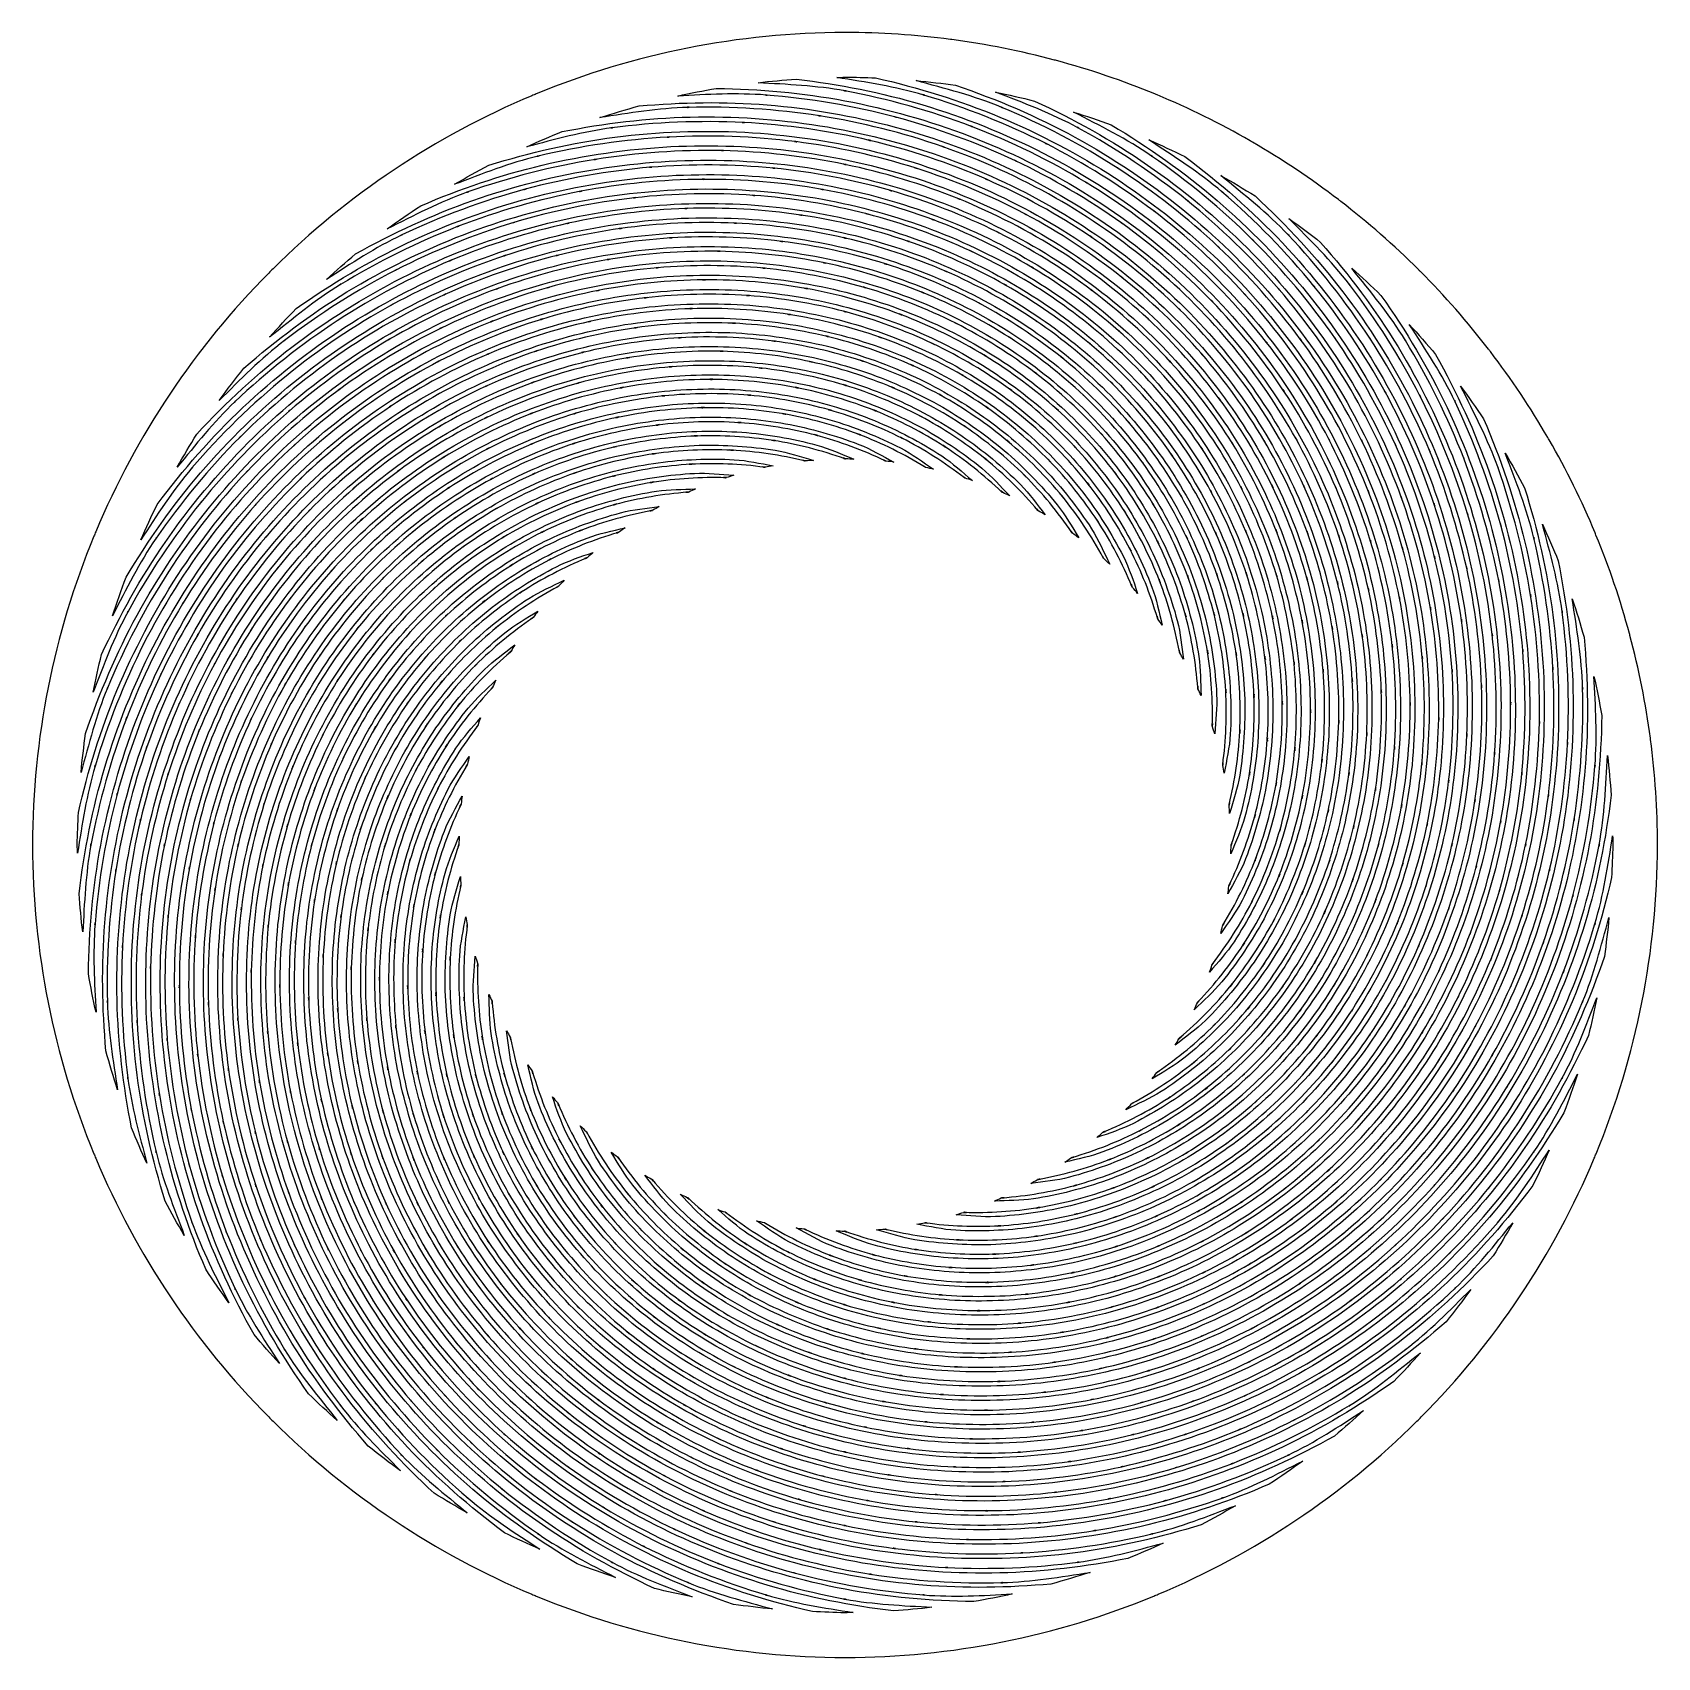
# Model space of a CAD drawing. Extents: x 289 to 439, y 190 to 340.
import ezdxf

# ---------------------------------------------------------------- set-up
doc = ezdxf.new("R2010")
doc.units = 0
doc.layers.add('seconds_wheel', color=7, linetype='CONTINUOUS')

msp = doc.modelspace()

# ---------------------------------------------------------------- linework, layer by layer
at = {"layer": 'seconds_wheel', "color": 7}
for p, q in [((363.856022, 339.841038), (363.856022, 339.841038)), ((351.971805, 334.682602), (351.971805, 334.682602)), ((359.364155, 335.537234), (359.364155, 335.537234)), ((363.856022, 335.713659), (363.856022, 335.713667)), ((370.411963, 335.403843), (370.411963, 335.403843)), ((356.675005, 334.070327), (356.474143, 334.086226)), ((356.573798, 334.069164), (356.573798, 334.069156)), ((356.669188, 333.164114), (356.669188, 333.164114)), ((363.949863, 334.4418), (363.752488, 334.478638)), ((363.850595, 334.451106), (363.850595, 334.451106)), ((371.225107, 334.050544), (371.031999, 334.107934)), ((371.126614, 334.070319), (371.126614, 334.070319)), ((377.752741, 334.331668), (377.752741, 334.331674)), ((349.477312, 332.940374), (349.276064, 332.935331)), ((349.377658, 332.928741), (349.377658, 332.928741)), ((349.566886, 332.038432), (349.566886, 332.038432)), ((354.580298, 331.535502), (354.373233, 331.545971)), ((354.476767, 331.531236), (354.476767, 331.531236)), ((361.602721, 332.139639), (361.39798, 332.171437)), ((361.498024, 332.146232), (361.498024, 332.146232)), ((368.649573, 332.006637), (368.449485, 332.05976)), ((368.547202, 332.024086), (368.547202, 332.024086)), ((378.419308, 332.90121), (378.233182, 332.978375)), ((378.322754, 332.931455), (378.322754, 332.931455)), ((384.942677, 332.497547), (384.942677, 332.497547)), ((342.437829, 331.064367), (342.238131, 331.037999)), ((342.338175, 331.041875), (342.338175, 331.041875)), ((347.659471, 330.200426), (347.452793, 330.18957)), ((347.559041, 330.18569), (347.559041, 330.18569)), ((354.602013, 330.630457), (354.602013, 330.630457)), ((375.644075, 331.137656), (375.45058, 331.211329)), ((375.543644, 331.165961), (375.543644, 331.165961)), ((385.453363, 331.006201), (385.276544, 331.102368)), ((385.360689, 331.046142), (385.360689, 331.046142)), ((347.776964, 329.30275), (347.776964, 329.30275)), ((352.65427, 328.941742), (352.441, 328.946395)), ((352.547636, 328.934375), (352.547636, 328.934375)), ((359.415726, 329.761476), (359.204395, 329.788234)), ((359.308316, 329.765355), (359.308316, 329.765355)), ((366.226816, 329.869663), (366.018588, 329.918909)), ((366.121732, 329.884398), (366.121732, 329.884398)), ((373.010763, 329.265526), (372.808739, 329.336098)), ((372.906843, 329.291507), (372.906843, 329.291507)), ((382.509451, 329.542002), (382.324876, 329.63584)), ((382.41445, 329.580003), (382.41445, 329.580003)), ((391.897628, 329.92355), (391.897628, 329.923563)), ((335.632943, 328.462853), (335.437511, 328.415933)), ((335.536778, 328.430279), (335.536778, 328.430279)), ((340.916628, 328.149539), (340.711887, 328.116578)), ((340.815421, 328.123558), (340.815421, 328.123558)), ((346.015347, 327.419377), (345.802466, 327.401928)), ((345.91104, 327.401164), (345.91104, 327.401151)), ((352.703904, 328.037863), (352.703904, 328.037863)), ((357.392371, 327.314693), (357.173282, 327.336408)), ((357.282245, 327.315469), (357.282245, 327.315456)), ((363.958005, 327.648546), (363.742795, 327.69275)), ((363.847879, 327.660955), (363.847879, 327.660955)), ((370.522477, 327.293741), (370.313472, 327.360437)), ((370.41623, 327.317006), (370.41623, 327.317006)), ((379.694667, 327.956044), (379.502336, 328.046779)), ((379.594623, 327.992493), (379.594623, 327.992493)), ((389.170476, 327.237904), (388.99637, 327.350354)), ((389.078189, 327.286374), (389.078189, 327.286374)), ((392.251657, 328.386075), (392.085694, 328.500078)), ((392.162859, 328.436096), (392.162859, 328.436096)), ((346.158045, 326.525967), (346.158045, 326.525967)), ((350.897309, 326.297185), (350.677056, 326.295632)), ((350.786406, 326.286326), (350.786406, 326.286328)), ((377.014436, 326.254531), (376.812798, 326.342942)), ((376.910515, 326.289042), (376.910515, 326.289042)), ((386.205238, 325.954789), (386.022989, 326.065302)), ((386.109074, 326.001709), (386.109074, 326.001709)), ((398.545858, 326.63648), (398.545858, 326.63648)), ((329.137107, 325.163749), (328.947489, 325.097053)), ((329.047146, 325.122258), (329.047146, 325.122258)), ((334.424669, 325.404938), (334.224581, 325.351038)), ((334.328115, 325.369264), (334.328115, 325.369264)), ((339.571472, 325.211833), (339.362078, 325.171892)), ((339.467938, 325.182362), (339.467938, 325.182362)), ((344.544556, 324.606143), (344.326245, 324.581714)), ((344.435982, 324.584031), (344.435982, 324.584041)), ((350.976801, 325.396408), (350.976801, 325.396408)), ((355.533813, 324.808934), (355.307357, 324.824833)), ((355.419034, 324.806607), (355.419034, 324.806617)), ((361.848176, 325.350264), (361.624823, 325.389816)), ((361.73456, 325.359958), (361.73456, 325.359958)), ((368.184254, 325.228892), (367.965944, 325.291712)), ((368.072191, 325.250221), (368.072191, 325.250221)), ((374.472249, 324.445996), (374.262468, 324.530528)), ((374.361349, 324.479731), (374.361349, 324.479731)), ((383.36176, 324.54255), (383.170591, 324.65151)), ((383.262105, 324.587917), (383.262105, 324.587917)), ((395.554251, 324.250174), (395.392941, 324.380076)), ((395.46739, 324.307951), (395.46739, 324.307951)), ((398.738189, 325.069909), (398.585022, 325.200587)), ((398.654818, 325.128851), (398.654818, 325.128851)), ((349.311738, 323.61075), (349.084119, 323.602607)), ((349.196182, 323.596014), (349.196182, 323.596014)), ((349.418372, 322.713463), (349.418372, 322.713463)), ((355.546996, 323.905452), (355.546996, 323.905452)), ((359.898494, 322.984121), (359.666611, 323.019022)), ((359.782164, 322.990714), (359.782164, 322.990714)), ((365.998036, 323.079125), (365.770417, 323.138065)), ((365.881706, 323.098124), (365.881706, 323.098124)), ((372.073536, 322.536641), (371.85445, 322.61846)), ((371.959533, 322.567663), (371.959533, 322.567663)), ((380.64469, 323.009326), (380.444605, 323.115963)), ((380.539606, 323.053533), (380.539606, 323.053533)), ((392.471131, 323.283866), (392.300904, 323.412991)), ((392.379233, 323.341253), (392.379233, 323.341253)), ((404.81679, 322.67042), (404.81679, 322.67042)), ((323.021666, 321.204281), (322.840193, 321.11781)), ((322.934808, 321.152708), (322.934808, 321.152708)), ((328.254941, 321.996484), (328.062222, 321.922035)), ((328.162266, 321.950729), (328.162266, 321.950729)), ((333.393988, 322.342372), (333.189637, 322.281103)), ((333.295884, 322.302819), (333.295884, 322.302819)), ((338.403136, 322.259778), (338.187926, 322.21247)), ((338.296889, 322.226043), (338.296889, 322.226043)), ((343.247484, 321.76848), (343.022967, 321.736683)), ((343.134254, 321.742112), (343.134254, 321.742112)), ((353.842769, 322.252022), (353.608173, 322.262104)), ((353.724115, 322.246205), (353.724115, 322.246205)), ((353.883097, 321.350082), (353.883097, 321.350082)), ((378.059462, 321.361715), (377.850069, 321.466022)), ((377.949336, 321.404756), (377.949336, 321.404756)), ((386.633332, 320.935561), (386.444877, 321.063136)), ((389.495037, 322.177183), (389.316277, 322.305145)), ((389.399259, 322.233409), (389.399259, 322.233409)), ((404.842771, 321.093381), (404.70434, 321.239956)), ((404.768319, 321.158914), (404.768319, 321.158914)), ((347.896397, 320.89058), (347.662185, 320.876231)), ((347.779678, 320.872742), (347.779678, 320.872742)), ((348.029399, 319.997944), (348.029399, 319.997944)), ((352.319241, 319.652445), (352.076888, 319.656711)), ((352.198258, 319.643529), (352.198258, 319.643529)), ((358.111674, 320.558264), (357.871259, 320.587735)), ((357.989915, 320.562143), (357.989915, 320.562143)), ((363.966922, 320.853355), (363.731163, 320.908029)), ((363.847879, 320.869641), (363.847879, 320.869641)), ((369.821399, 320.534999), (369.592616, 320.614103)), ((369.705069, 320.563306), (369.705069, 320.563306)), ((375.610727, 319.606301), (375.390864, 319.708672)), ((375.49556, 319.647792), (375.49556, 319.647792)), ((383.889508, 319.567137), (383.691747, 319.693162)), ((383.784811, 319.621037), (383.784811, 319.621037)), ((386.534065, 320.990234), (386.534065, 320.990234)), ((398.423322, 319.972352), (398.267828, 320.11854)), ((398.33879, 320.038661), (398.33879, 320.038661)), ((401.590587, 320.611001), (401.443623, 320.757575)), ((401.511095, 320.67692), (401.511095, 320.67692)), ((327.550373, 318.84357), (327.353775, 318.760975)), ((327.455369, 318.79316), (327.455369, 318.79316)), ((332.540519, 319.284844), (332.331902, 319.215435)), ((332.438536, 319.240253), (332.438536, 319.240253)), ((337.409682, 319.302296), (337.189819, 319.247619)), ((337.301883, 319.264682), (337.301883, 319.264682)), ((342.124904, 318.915306), (341.893795, 318.876528)), ((342.010512, 318.885061), (342.010512, 318.885061)), ((346.652445, 318.145979), (346.411256, 318.12504)), ((346.533789, 318.124658), (346.533789, 318.124653)), ((352.385937, 318.753219), (352.385937, 318.753219)), ((356.489266, 318.080841), (356.239934, 318.104883)), ((356.362854, 318.081228), (356.362854, 318.081223)), ((362.094408, 318.559337), (361.849339, 318.608971)), ((361.967609, 318.573297), (361.967609, 318.573297)), ((367.719325, 318.449211), (367.480073, 318.524439)), ((367.594463, 318.476356), (367.594463, 318.476356)), ((381.270156, 318.077733), (381.062701, 318.202206)), ((381.160029, 318.130857), (381.160029, 318.130857)), ((392.371863, 318.247573), (392.197757, 318.393761)), ((392.277639, 318.313106), (392.277639, 318.313106)), ((395.348347, 319.182476), (395.183934, 319.328664)), ((395.259549, 319.248009), (395.259549, 319.248009)), ((410.635979, 318.073856), (410.635979, 318.073856)), ((317.354095, 316.627494), (317.182315, 316.522407)), ((317.27344, 316.567388), (317.27344, 316.567388)), ((322.475693, 317.96218), (322.291504, 317.867952)), ((322.388447, 317.907117), (322.388447, 317.907117)), ((346.814145, 317.258773), (346.814145, 317.258773)), ((350.964392, 317.019134), (350.713894, 317.016818)), ((350.83798, 317.006348), (350.83798, 317.006338)), ((373.301586, 317.751623), (373.07203, 317.851667)), ((373.182543, 317.790787), (373.182543, 317.790787)), ((378.780706, 316.474326), (378.562782, 316.597635)), ((378.665539, 316.526286), (378.665539, 316.526286)), ((389.500077, 317.173078), (389.317054, 317.319265)), ((389.403525, 317.236284), (389.403525, 317.236284)), ((407.213178, 316.361486), (407.0825, 316.52202)), ((410.498321, 316.501081), (410.375788, 316.660841)), ((410.429688, 316.575533), (410.429688, 316.575533)), ((327.021462, 315.713142), (326.820987, 315.622405)), ((326.925684, 315.658856), (326.925684, 315.658856)), ((331.862706, 316.239727), (331.649046, 316.162175)), ((331.759173, 316.191257), (331.759173, 316.191257)), ((336.591498, 316.347914), (336.365819, 316.285097)), ((336.480209, 316.305647), (336.480209, 316.305647)), ((341.175266, 316.055928), (340.937567, 316.009784)), ((341.058939, 316.021804), (341.058939, 316.021804)), ((345.580663, 315.385869), (345.332105, 315.357563)), ((345.456967, 315.360277), (345.456967, 315.360277)), ((351.056293, 316.123398), (351.056293, 316.123398)), ((355.032433, 315.560751), (354.773793, 315.578977)), ((354.900592, 315.558038), (354.900592, 315.558038)), ((360.382425, 316.204829), (360.126887, 316.250586)), ((360.253686, 316.215686), (360.253686, 316.215686)), ((365.770417, 316.286648), (365.521085, 316.35877)), ((365.643231, 316.311076), (365.643231, 316.311076)), ((371.137473, 315.804656), (370.897444, 315.902371)), ((371.014163, 315.841881), (371.014163, 315.841881)), ((386.739579, 315.965967), (386.546084, 316.111378)), ((386.634882, 316.030723), (386.634882, 316.030723)), ((397.798246, 314.97445), (397.640426, 315.1377)), ((397.710611, 315.050065), (397.710611, 315.050065)), ((400.855772, 315.592936), (400.707647, 315.755797)), ((400.775504, 315.666222), (400.775504, 315.666222)), ((403.996669, 316.057478), (403.857461, 316.218788)), ((403.919114, 316.132317), (403.919114, 316.132317)), ((407.140277, 316.435936), (407.140277, 316.435936)), ((322.104991, 314.753037), (321.917313, 314.65028)), ((322.016967, 314.69371), (322.016967, 314.69371)), ((349.779383, 314.360231), (349.519966, 314.351701)), ((349.650644, 314.343945), (349.650644, 314.343945)), ((355.058802, 314.661525), (355.058802, 314.661525)), ((358.832528, 313.799135), (358.56691, 313.839852)), ((358.697586, 313.807277), (358.697586, 313.807277)), ((363.977005, 314.056222), (363.71759, 314.124471)), ((363.844779, 314.077938), (363.844779, 314.077938)), ((369.121094, 313.77393), (368.869436, 313.868933)), ((368.990029, 313.809993), (368.990029, 313.809993)), ((376.425034, 314.76467), (376.196252, 314.886816)), ((376.304825, 314.81508), (376.304825, 314.81508)), ((384.096185, 314.631278), (383.892221, 314.777079)), ((383.987999, 314.694484), (383.987999, 314.694484)), ((394.830295, 314.2059), (394.662779, 314.370313)), ((394.738394, 314.281128), (394.738394, 314.281128)), ((317.149355, 313.345838), (316.976024, 313.232612)), ((317.067537, 313.281082), (317.067537, 313.281082)), ((326.664717, 312.613739), (326.460752, 312.514471)), ((326.566999, 312.554799), (326.566999, 312.554799)), ((331.35706, 313.215549), (331.138747, 313.129854)), ((331.25314, 313.163202), (331.25314, 313.163202)), ((335.946257, 313.404778), (335.714374, 313.333819)), ((335.833417, 313.358634), (335.833417, 313.358634)), ((340.397799, 313.198487), (340.152731, 313.1442)), ((340.277203, 313.160099), (340.277203, 313.160099)), ((344.680274, 312.617616), (344.422797, 312.581941)), ((344.553475, 312.587757), (344.553475, 312.587757)), ((349.901529, 313.469148), (349.901529, 313.469148)), ((353.742338, 313.005769), (353.474005, 313.018565)), ((353.607786, 312.999565), (353.607786, 312.999565)), ((353.795075, 312.109256), (353.795075, 312.109256)), ((374.207018, 312.955359), (373.967379, 313.075954)), ((374.081382, 313.004605), (374.081382, 313.004605)), ((381.574164, 313.177548), (381.35973, 313.322573)), ((381.459774, 313.240368), (381.459774, 313.240368)), ((389.189478, 312.243035), (389.002187, 312.408998)), ((389.088658, 312.317097), (389.088658, 312.317097)), ((391.958508, 313.293491), (391.781299, 313.459065)), ((391.863117, 313.367167), (391.863117, 313.367167)), ((415.945256, 312.890602), (415.945256, 312.890602)), ((312.195659, 311.483017), (312.0359, 311.360871)), ((312.122371, 311.415545), (312.122371, 311.415545)), ((321.90568, 311.584221), (321.715285, 311.472547)), ((321.814942, 311.519465), (321.814942, 311.519465)), ((348.762662, 311.684655), (348.494717, 311.66953)), ((348.630823, 311.66449), (348.630823, 311.66449)), ((348.910789, 310.798998), (348.910789, 310.798998)), ((357.445495, 311.350401), (357.169792, 311.386073)), ((357.30551, 311.355441), (357.30551, 311.355441)), ((362.342189, 311.765697), (362.071529, 311.829677)), ((362.201431, 311.785472), (362.201431, 311.785472)), ((367.255557, 311.666816), (366.992653, 311.759104)), ((367.118289, 311.700941), (367.118289, 311.700941)), ((372.1317, 311.054923), (371.880428, 311.173966)), ((371.999474, 311.103007), (371.999474, 311.103007)), ((379.179715, 311.610203), (378.954035, 311.754838)), ((379.058732, 311.673019), (379.058732, 311.673019)), ((386.529799, 311.060353), (386.331264, 311.227479)), ((386.422775, 311.134802), (386.422775, 311.134802)), ((399.820441, 310.697791), (399.671537, 310.87849)), ((399.737846, 310.781163), (399.737846, 310.781163)), ((402.852375, 311.151864), (402.712777, 311.331013)), ((402.77482, 311.234846), (402.77482, 311.234846)), ((405.958371, 311.447342), (405.828082, 311.624549)), ((405.885859, 311.529161), (405.885859, 311.529161)), ((409.130287, 311.580732), (409.008917, 311.756391)), ((409.062817, 311.661), (409.062817, 311.661)), ((412.361145, 311.546997), (412.247916, 311.720716)), ((412.297162, 311.628039), (412.297162, 311.628039)), ((415.642411, 311.343032), (415.537327, 311.514812)), ((415.582307, 311.423688), (415.582307, 311.423688)), ((317.116395, 310.11537), (316.940737, 309.99361)), ((317.034577, 310.046734), (317.034577, 310.046734)), ((326.478591, 309.553887), (326.27036, 309.44531)), ((326.378547, 309.489517), (326.378547, 309.489517)), ((331.02242, 310.22123), (330.799454, 310.126615)), ((330.915397, 310.16384), (330.915397, 310.16384)), ((335.471246, 310.481418), (335.233547, 310.401929)), ((335.355693, 310.430621), (335.355693, 310.430621)), ((339.790946, 310.351519), (339.539287, 310.289089)), ((339.66725, 310.308475), (339.66725, 310.308475)), ((343.948948, 309.850526), (343.683718, 309.807095)), ((343.817886, 309.816401), (343.817886, 309.816401)), ((347.915783, 309.000933), (347.638532, 308.978831)), ((352.619372, 310.425581), (352.341345, 310.432174)), ((352.479001, 310.415888), (352.479001, 310.415888)), ((352.698477, 309.532558), (352.698477, 309.532558)), ((360.866742, 309.423208), (360.585226, 309.483701)), ((360.722884, 309.44027), (360.722884, 309.44027)), ((365.543576, 309.491454), (365.269426, 309.581029)), ((365.401265, 309.523639), (365.401265, 309.523639)), ((370.201796, 309.070343), (369.938502, 309.188222)), ((370.064138, 309.116873), (370.064138, 309.116873)), ((376.917108, 309.93661), (376.679409, 310.081635)), ((376.791472, 309.998264), (376.791472, 309.998264)), ((383.984509, 309.752035), (383.775118, 309.919935)), ((383.872059, 309.826097), (383.872059, 309.826097)), ((394.005905, 309.335187), (393.836841, 309.519762)), ((393.912454, 309.420108), (393.912454, 309.420108)), ((396.869162, 310.090941), (396.710178, 310.273577)), ((396.780751, 310.175473), (396.780751, 310.175473)), ((312.335642, 308.197872), (312.174719, 308.067196)), ((312.261966, 308.125747), (312.261966, 308.125747)), ((321.875045, 308.464653), (321.682714, 308.344446)), ((321.783144, 308.395243), (321.783144, 308.395243)), ((335.165687, 307.586755), (334.921782, 307.498344)), ((335.047418, 307.530916), (335.047418, 307.530916)), ((339.353159, 307.523162), (339.094521, 307.452587)), ((347.779291, 308.976897), (347.779291, 308.976892)), ((348.088339, 308.121093), (348.088339, 308.121093)), ((351.66353, 307.827557), (351.375034, 307.827939)), ((351.517732, 307.81398), (351.517732, 307.813985)), ((356.223645, 308.866383), (355.936699, 308.897405)), ((356.079397, 308.868323), (356.079397, 308.868318)), ((374.790216, 308.164524), (374.540884, 308.309548)), ((374.659927, 308.224627), (374.659927, 308.224627)), ((381.559041, 308.324671), (381.338015, 308.493348)), ((381.439609, 308.39951), (381.439609, 308.39951)), ((388.568666, 307.402179), (388.377887, 307.591019)), ((391.236875, 308.437124), (391.057342, 308.624026)), ((391.139547, 308.521269), (391.139547, 308.521269)), ((317.249398, 306.943064), (317.07219, 306.812775)), ((317.16758, 306.870552), (317.16758, 306.870552)), ((326.458815, 306.540565), (326.247095, 306.423459)), ((326.359545, 306.472706), (326.359545, 306.472706)), ((330.856067, 307.264522), (330.628061, 307.160601)), ((330.746331, 307.201705), (330.746331, 307.201705)), ((339.227523, 307.475852), (339.227523, 307.475852)), ((343.386689, 307.093129), (343.113315, 307.041558)), ((343.250584, 307.054354), (343.250584, 307.054354)), ((347.237196, 306.317599), (346.949861, 306.28813)), ((347.095272, 306.289301), (347.095272, 306.289293)), ((351.76978, 306.938798), (351.76978, 306.938798)), ((355.166988, 306.356384), (354.868797, 306.381976)), ((355.015371, 306.355221), (355.015371, 306.355213)), ((359.554158, 307.037292), (359.259845, 307.093905)), ((359.402543, 307.052027), (359.402543, 307.052027)), ((363.98825, 307.255602), (363.702081, 307.34285)), ((363.841286, 307.28546), (363.841286, 307.28546)), ((368.42118, 307.009373), (368.145477, 307.12609)), ((368.277705, 307.054741), (368.277705, 307.054741)), ((372.804473, 306.300926), (372.541955, 306.446338)), ((372.667204, 306.360642), (372.667204, 306.360642)), ((379.25882, 306.78447), (379.025774, 306.954697)), ((379.134347, 306.858532), (379.134347, 306.858532)), ((386.00748, 306.23578), (385.805453, 306.426562)), ((385.896967, 306.322252), (385.896967, 306.322252)), ((388.464358, 307.487875), (388.464358, 307.487875)), ((398.491571, 305.939918), (398.342667, 306.141166)), ((398.407426, 306.034143), (398.407426, 306.034143)), ((401.418418, 306.392051), (401.279213, 306.590199)), ((401.338539, 306.486278), (401.338539, 306.486278)), ((404.416617, 306.687527), (404.287492, 306.882574)), ((404.342942, 306.779427), (404.342942, 306.779427)), ((407.479572, 306.822082), (407.359753, 307.014413)), ((407.410937, 306.912432), (407.410937, 306.912432)), ((410.599528, 306.79145), (410.487851, 306.981452)), ((410.534385, 306.882961), (410.534385, 306.882961)), ((413.767954, 306.592138), (413.665197, 306.779427)), ((413.70824, 306.680936), (413.70824, 306.680936)), ((416.977484, 306.221047), (416.883259, 306.405234)), ((416.922423, 306.308293), (416.922423, 306.308293)), ((420.68219, 307.18309), (420.68219, 307.18309)), ((307.603359, 305.827852), (307.457172, 305.689033)), ((307.535888, 305.751076), (307.535888, 305.751076)), ((312.639649, 304.981362), (312.477951, 304.842154)), ((312.565586, 304.904973), (312.565586, 304.904973)), ((322.009213, 305.4017), (321.814166, 305.272185)), ((321.91576, 305.326861), (321.91576, 305.326861)), ((335.025703, 304.728151), (334.775984, 304.630823)), ((334.90511, 304.667661), (334.90511, 304.667661)), ((339.082888, 304.721948), (338.816105, 304.642067)), ((338.951823, 304.669211), (338.951823, 304.669211)), ((350.874818, 305.221001), (350.575852, 305.215185)), ((350.723977, 305.203939), (350.723977, 305.203939)), ((355.2046, 305.464517), (355.2046, 305.464517)), ((358.402884, 304.616475), (358.097326, 304.669211)), ((358.246227, 304.628497), (358.246227, 304.628497)), ((362.590358, 304.968177), (362.291779, 305.053098)), ((362.437967, 304.996098), (362.437967, 304.996098)), ((366.792178, 304.880932), (366.503682, 304.996485)), ((366.642114, 304.925136), (366.642114, 304.925136)), ((377.088887, 305.138796), (376.843045, 305.310576)), ((376.957822, 305.213245), (376.957822, 305.213245)), ((383.558744, 304.944525), (383.345087, 305.138019)), ((383.443191, 305.030609), (383.443191, 305.030609)), ((392.882163, 304.585453), (392.711933, 304.793684)), ((392.787548, 304.681231), (392.787548, 304.681231)), ((395.643826, 305.336554), (395.484452, 305.540906)), ((395.553862, 305.432332), (395.553862, 305.432332)), ((420.219588, 305.675074), (420.133116, 305.856547)), ((420.168015, 305.761932), (420.168015, 305.761932)), ((317.544875, 303.837068), (317.365728, 303.697473)), ((317.461894, 303.759516), (317.461894, 303.759516)), ((326.602287, 303.582694), (326.38669, 303.455894)), ((326.500693, 303.509407), (326.500693, 303.509407)), ((330.854517, 304.35357), (330.621471, 304.240344)), ((330.742841, 304.286101), (330.742841, 304.286101)), ((342.992333, 304.353183), (342.71004, 304.293854)), ((342.853901, 304.31014), (342.853901, 304.31014)), ((346.724958, 303.642797), (346.427929, 303.605572)), ((346.57567, 303.609838), (346.57567, 303.609838)), ((351.007433, 304.337671), (351.007433, 304.337671)), ((354.275516, 303.828538), (353.965691, 303.849088)), ((354.118082, 303.823885), (354.118082, 303.823885)), ((370.96104, 304.354734), (370.68689, 304.499371)), ((370.816402, 304.41445), (370.816402, 304.41445)), ((375.052734, 303.395404), (374.794482, 303.568347)), ((374.914302, 303.470243), (374.914302, 303.470243)), ((381.228665, 303.535386), (381.002598, 303.730821)), ((381.104192, 303.624184), (381.104192, 303.624184)), ((390.21279, 303.693594), (390.031704, 303.904927)), ((390.112359, 303.790537), (390.112359, 303.790537)), ((308.085351, 302.574894), (307.939163, 302.42793)), ((308.018655, 302.494626), (308.018655, 302.494626)), ((313.103804, 301.840855), (312.94133, 301.692727)), ((313.029353, 301.759423), (313.029353, 301.759423)), ((322.305076, 302.403114), (322.106541, 302.263906)), ((322.211625, 302.324009), (322.211625, 302.324009)), ((335.049358, 301.914141), (334.793044, 301.80712)), ((334.924885, 301.848221), (334.924885, 301.848221)), ((338.976641, 301.955632), (338.702101, 301.86761)), ((338.845576, 301.899408), (338.845576, 301.899408)), ((342.762776, 301.639217), (342.471177, 301.571745)), ((342.620855, 301.59191), (342.620855, 301.59191)), ((350.252842, 302.613282), (349.942244, 302.601649)), ((350.098511, 302.59273), (350.098511, 302.59273)), ((350.407173, 301.736934), (350.407173, 301.736934)), ((354.337169, 302.940543), (354.337169, 302.940555)), ((357.415636, 302.168515), (357.097282, 302.217762)), ((357.252773, 302.177822), (357.252773, 302.177822)), ((361.352613, 302.637324), (361.041238, 302.719529)), ((361.191689, 302.663692), (361.191689, 302.663692)), ((365.31712, 302.69161), (365.015828, 302.80639)), ((365.16124, 302.734265), (365.16124, 302.734265)), ((369.265729, 302.331765), (368.978396, 302.477177)), ((369.115278, 302.390705), (369.115278, 302.390705)), ((373.155012, 301.560888), (372.883964, 301.735771)), ((373.010763, 301.635338), (373.010763, 301.635338)), ((379.021508, 302.013411), (378.782645, 302.21272)), ((378.892382, 302.101819), (378.892382, 302.101819)), ((385.178437, 301.506989), (384.973309, 301.726075)), ((385.064434, 301.608196), (385.064434, 301.608196)), ((387.642685, 302.665629), (387.449964, 302.880452)), ((387.535661, 302.76451), (387.535661, 302.76451)), ((396.877692, 301.334046), (396.73073, 301.558175)), ((399.702558, 301.791995), (399.565679, 302.011858)), ((399.623843, 301.895529), (399.623843, 301.895529)), ((402.598, 302.094453), (402.471201, 302.31005)), ((402.524711, 302.196047), (402.524711, 302.196047)), ((405.555872, 302.237925), (405.438379, 302.449645)), ((405.487236, 302.338745), (405.487236, 302.338745)), ((408.568804, 302.218149), (408.460617, 302.42638)), ((408.505598, 302.316643), (408.505598, 302.316643)), ((411.628656, 302.032023), (411.529775, 302.235988)), ((411.570492, 302.127801), (411.570492, 302.127801)), ((414.728449, 301.675665), (414.637711, 301.87614)), ((414.674162, 301.771446), (414.674162, 301.771446)), ((317.998948, 300.805134), (317.818249, 300.656233)), ((317.915578, 300.722539), (317.915578, 300.722539)), ((326.904745, 300.687254), (326.685269, 300.550373)), ((326.800435, 300.608149), (326.800435, 300.608149)), ((331.014664, 301.496132), (330.775802, 301.372823)), ((330.900661, 301.42323), (330.900661, 301.42323)), ((346.378685, 300.984283), (346.071187, 300.940076)), ((346.226291, 300.947445), (346.226291, 300.947445)), ((349.795669, 300.013705), (349.473435, 299.995869)), ((353.549233, 301.290615), (353.227386, 301.306514)), ((353.387146, 301.282862), (353.387146, 301.282862)), ((353.635704, 300.408064), (353.635704, 300.408064)), ((360.194359, 300.290958), (359.951617, 300.351061)), ((363.931637, 300.475147), (363.684242, 300.564719)), ((367.651853, 300.273896), (367.419581, 300.386736)), ((376.942313, 300.387512), (376.691041, 300.589537)), ((376.805818, 300.477084), (376.805818, 300.477084)), ((382.823929, 300.225039), (382.607558, 300.447616)), ((382.704499, 300.326633), (382.704499, 300.326633)), ((391.466434, 299.972215), (391.297368, 300.20565)), ((391.370267, 300.081954), (391.370267, 300.081954)), ((394.12999, 300.725642), (393.971783, 300.954812)), ((394.040029, 300.833053), (394.040029, 300.833053)), ((396.794323, 301.438742), (396.794323, 301.438742)), ((417.858874, 301.146367), (417.776282, 301.342965)), ((417.808464, 301.241371), (417.808464, 301.241371)), ((421.012177, 300.44141), (420.937339, 300.634905)), ((420.966033, 300.534863), (420.966033, 300.534863)), ((424.797152, 301.010649), (424.797152, 301.010649)), ((303.627218, 299.722883), (303.496154, 299.570102)), ((303.569829, 299.641841), (303.569829, 299.641841)), ((308.724387, 299.408405), (308.5782, 299.252524)), ((308.657304, 299.32271), (308.657304, 299.32271)), ((313.722289, 298.78294), (313.55904, 298.625509)), ((313.64745, 298.696468), (313.64745, 298.696468)), ((322.756822, 299.476264), (322.555184, 299.32775)), ((322.664921, 299.394059), (322.664921, 299.394059)), ((331.332632, 298.699958), (331.08795, 298.566569)), ((331.216689, 298.622019), (331.216689, 298.622019)), ((335.233547, 299.152093), (334.969479, 299.034987)), ((335.105971, 299.080355), (335.105971, 299.080355)), ((339.032091, 299.232749), (338.749409, 299.135031)), ((338.894823, 299.170316), (338.894823, 299.170316)), ((342.696081, 298.959372), (342.395175, 298.88337)), ((342.54873, 298.906638), (342.54873, 298.906638)), ((349.635132, 299.989277), (349.635132, 299.989277)), ((349.976755, 299.144724), (349.976755, 299.144724)), ((352.903992, 298.754634), (352.653494, 298.763164)), ((356.505551, 299.714353), (356.260873, 299.748088)), ((371.330968, 299.685658), (371.115757, 299.819824)), ((374.934077, 298.71198), (374.73244, 298.869024)), ((380.586527, 298.82482), (380.357357, 299.05205)), ((380.459338, 298.929127), (380.459338, 298.929127)), ((388.894, 299.077642), (388.713303, 299.316504)), ((388.791243, 299.189705), (388.791243, 299.189705)), ((424.179053, 299.559633), (424.11236, 299.749251)), ((424.137952, 299.649594), (424.137952, 299.649594)), ((318.606189, 297.853855), (318.423163, 297.694872)), ((318.522431, 297.766221), (318.522431, 297.766221)), ((327.363081, 297.862388), (327.138565, 297.715424)), ((327.259161, 297.779406), (327.259161, 297.779406)), ((346.196046, 298.351359), (345.877692, 298.299785)), ((346.038226, 298.309868), (346.038226, 298.309868)), ((349.428455, 297.424988), (349.169427, 297.406375)), ((350.059347, 297.706125), (350.059347, 297.706117)), ((378.418144, 297.364108), (378.229692, 297.545971)), ((384.047328, 296.889873), (383.843364, 297.139981)), ((383.932549, 297.005813), (383.932549, 297.005813)), ((386.418509, 298.048514), (386.226567, 298.292806)), ((386.310712, 298.16174), (386.310712, 298.16174)), ((394.987339, 296.892973), (394.843478, 297.143471)), ((394.903581, 297.01163), (394.903581, 297.01163)), ((397.715264, 297.364108), (397.581873, 297.60879)), ((397.637323, 297.480051), (397.637323, 297.480051)), ((400.511436, 297.682076), (400.388516, 297.920551)), ((400.438924, 297.795302), (400.438924, 297.795302)), ((403.368487, 297.84261), (403.255261, 298.075658)), ((403.301018, 297.954286), (403.301018, 297.954286)), ((406.279828, 297.840673), (406.175908, 298.068679)), ((406.217009, 297.950409), (406.217009, 297.950409)), ((409.236147, 297.67432), (409.141919, 297.897286)), ((409.179533, 297.779406), (409.179533, 297.779406)), ((412.230856, 297.33968), (412.145158, 297.55799)), ((412.178506, 297.4436), (412.178506, 297.4436)), ((415.255034, 296.834423), (415.177479, 297.04808)), ((304.446953, 296.538945), (304.317052, 296.377634)), ((304.389176, 296.452086), (304.389176, 296.452086)), ((309.514265, 296.333041), (309.368077, 296.16863)), ((309.448732, 296.244243), (309.448732, 296.244243)), ((314.491227, 295.814988), (314.326427, 295.647475)), ((314.416776, 295.723864), (314.416776, 295.723864)), ((323.360572, 296.628519), (323.156221, 296.469148)), ((323.264795, 296.538558), (323.264795, 296.538558)), ((331.803767, 295.972032), (331.553269, 295.82856)), ((331.686661, 295.88944), (331.686661, 295.88944)), ((335.573227, 296.44976), (335.30218, 296.322961)), ((335.443327, 296.373368), (335.443327, 296.373368)), ((339.246525, 296.561047), (338.954536, 296.453636)), ((339.104603, 296.492801), (339.104603, 296.492801)), ((342.790308, 296.321797), (342.478933, 296.237263)), ((342.637917, 296.264408), (342.637917, 296.264408)), ((346.111514, 295.740149), (345.845894, 295.692842)), ((346.711775, 296.085259), (346.711775, 296.085259)), ((381.742454, 295.658718), (381.569511, 295.863846)), ((389.766084, 295.507877), (389.600897, 295.771171)), ((389.671469, 295.630412), (389.671469, 295.630412)), ((392.335415, 296.272551), (392.180695, 296.529252)), ((392.245454, 296.39431), (392.245454, 296.39431)), ((415.206563, 296.937954), (415.206563, 296.937954)), ((418.300151, 296.155834), (418.230741, 296.364838)), ((418.255946, 296.257428), (418.255946, 296.257428)), ((421.357676, 295.302749), (421.29641, 295.507103)), ((319.361553, 294.990601), (319.176978, 294.821535)), ((319.276632, 294.89715), (319.276632, 294.89715)), ((327.971098, 295.114684), (327.742315, 294.956477)), ((327.862911, 295.023949), (327.862911, 295.023949)), ((343.561572, 294.12821), (343.561572, 294.12821)), ((387.286327, 294.603998), (387.109894, 294.873495)), ((387.184346, 294.731573), (387.184346, 294.731573)), ((421.318125, 295.400856), (421.318125, 295.400856)), ((424.420245, 294.272458), (424.366345, 294.472159)), ((424.384181, 294.369402), (424.384181, 294.369402)), ((428.243605, 294.443851), (428.243605, 294.443851)), ((300.310665, 293.235964), (300.196662, 293.070777)), ((300.262194, 293.149492), (300.262194, 293.149492)), ((305.413263, 293.455827), (305.284137, 293.285597)), ((305.355874, 293.363926), (305.355874, 293.363926)), ((310.449166, 293.356559), (310.302978, 293.182453)), ((310.383633, 293.262332), (310.383633, 293.262332)), ((315.403637, 292.943588), (315.238062, 292.766382)), ((315.329962, 292.8482), (315.329962, 292.8482)), ((324.111287, 293.867245), (323.903056, 293.696629)), ((324.014343, 293.771468), (324.014343, 293.771468)), ((332.424189, 293.320496), (332.167488, 293.165391)), ((332.301267, 293.229371), (332.301267, 293.229371)), ((336.06569, 293.814896), (335.786497, 293.677627)), ((335.931911, 293.73269), (335.931911, 293.73269)), ((339.614902, 293.947124), (339.313995, 293.830795)), ((339.470652, 293.874612), (339.470652, 293.874612)), ((342.984966, 293.717568), (342.719735, 293.641179)), ((384.867452, 293.617911), (384.715448, 293.842817)), ((392.830202, 292.63144), (392.692934, 292.91063)), ((392.747997, 292.765218), (392.747997, 292.765218)), ((395.465064, 293.1239), (395.338265, 293.39456)), ((395.388288, 293.254576), (395.388288, 293.254576)), ((398.167011, 293.463583), (398.050294, 293.727261)), ((398.096048, 293.590382), (398.096048, 293.590382)), ((400.929447, 293.647382), (400.822424, 293.904083)), ((400.863528, 293.771468), (400.863528, 293.771468)), ((403.743068, 293.671037), (403.646127, 293.920756)), ((403.683355, 293.789693), (403.683355, 293.789693)), ((406.601672, 293.531439), (406.513651, 293.774958)), ((406.546609, 293.648545), (406.546609, 293.648545)), ((409.496724, 293.225881), (409.417233, 293.463583)), ((409.445927, 293.341437), (409.445927, 293.341437)), ((412.420085, 292.750483), (412.349123, 292.982752)), ((412.373941, 292.862933), (412.373941, 292.862933)), ((427.477771, 293.064184), (427.43085, 293.259619)), ((427.445199, 293.160349), (427.445199, 293.160349)), ((320.259616, 292.221571), (320.073101, 292.042036)), ((320.174697, 292.123078), (320.174697, 292.123078)), ((325.003144, 291.197873), (324.7922, 291.016397)), ((324.904266, 291.095502), (324.904266, 291.095502)), ((328.724912, 292.451128), (328.491477, 292.282061)), ((328.615175, 292.354963), (328.615175, 292.354963)), ((336.705114, 291.254097), (336.418555, 291.106746)), ((336.567457, 291.165688), (336.567457, 291.165688)), ((340.074791, 291.375469), (339.824683, 291.273875)), ((340.624642, 291.851644), (340.624642, 291.851644)), ((387.755524, 291.273098), (387.632602, 291.503431)), ((390.269016, 291.991626), (390.122052, 292.278572)), ((390.182155, 292.126957), (390.182155, 292.126957)), ((415.362831, 292.105242), (415.300401, 292.331308)), ((415.32173, 292.214202), (415.32173, 292.214202)), ((418.3176, 291.286671), (418.262926, 291.507308)), ((418.280375, 291.394081), (418.280375, 291.394081)), ((301.458837, 290.155172), (301.346385, 289.981066)), ((301.410366, 290.062885), (301.410366, 290.062885)), ((306.519944, 290.480119), (306.391982, 290.30136)), ((306.463718, 290.384342), (306.463718, 290.384342)), ((311.523662, 290.485159), (311.377863, 290.301747)), ((311.458905, 290.386279), (311.458905, 290.386279)), ((316.453705, 290.174561), (316.287741, 289.987269)), ((316.379642, 290.073741), (316.379642, 290.073741)), ((321.29495, 289.553749), (321.106108, 289.36258)), ((329.619098, 289.878696), (329.380236, 289.697997)), ((329.507035, 289.775939), (329.507035, 289.775939)), ((333.18886, 290.751167), (332.925956, 290.58559)), ((333.064001, 290.655), (333.064001, 290.655)), ((395.576353, 289.450602), (395.468943, 289.742591)), ((395.508107, 289.592526), (395.508107, 289.592526)), ((398.248053, 289.664649), (398.150335, 289.947718)), ((398.185623, 289.801531), (398.185623, 289.801531)), ((400.970938, 289.720488), (400.882527, 289.994636)), ((400.913549, 289.853491), (400.913549, 289.853491)), ((403.737252, 289.614239), (403.657373, 289.881022)), ((403.684518, 289.745304), (403.684518, 289.745304)), ((406.538466, 289.343192), (406.467507, 289.602606)), ((421.275084, 290.293991), (421.227774, 290.508814)), ((421.241347, 290.400238), (421.241347, 290.400238)), ((321.208089, 289.448276), (321.208089, 289.448276)), ((326.031498, 288.627765), (325.816675, 288.435046)), ((325.932617, 288.520744), (325.932617, 288.520744)), ((334.092742, 288.271023), (333.823245, 288.094977)), ((333.966717, 288.170203), (333.966717, 288.170203)), ((337.423642, 288.740218), (337.193698, 288.617296)), ((337.928901, 289.275722), (337.928901, 289.275722)), ((390.391162, 288.621562), (390.289179, 288.872057)), ((392.962818, 289.081838), (392.846101, 289.382356)), ((392.889142, 289.228415), (392.889142, 289.228415)), ((406.490772, 289.469991), (406.490772, 289.469991)), ((409.366823, 288.906181), (409.304393, 289.157453)), ((409.323782, 289.030267), (409.323782, 289.030267)), ((412.213794, 288.299328), (412.159507, 288.544009)), ((412.175016, 288.419924), (412.175016, 288.419924)), ((424.227137, 289.125268), (424.187196, 289.335049)), ((424.197668, 289.228802), (424.197668, 289.228802)), ((302.742339, 287.190321), (302.631438, 287.008072)), ((302.696194, 287.095707), (302.696194, 287.095707)), ((307.76118, 287.617639), (307.633993, 287.429573)), ((307.706505, 287.517982), (307.706505, 287.517982)), ((312.731162, 287.724662), (312.585362, 287.53078)), ((312.666405, 287.619965), (312.666405, 287.619965)), ((317.636388, 287.514492), (317.469261, 287.315957)), ((317.561937, 287.407471), (317.561937, 287.407471)), ((322.461346, 286.992173), (322.270178, 286.790149)), ((322.375649, 286.882436), (322.375649, 286.882436)), ((330.649003, 287.403592), (330.404321, 287.21165)), ((330.536937, 287.296568), (330.536937, 287.296568)), ((415.071232, 287.521472), (415.025088, 287.75956)), ((415.037497, 287.637801), (415.037497, 287.637801)), ((417.93061, 286.572225), (417.891835, 286.803332)), ((417.900365, 286.686615), (417.900365, 286.686615)), ((427.164843, 287.780499), (427.131885, 287.984853)), ((427.138864, 287.881706), (427.138864, 287.881706)), ((430.984716, 287.552493), (430.984716, 287.552493)), ((297.690925, 286.438057), (297.59476, 286.261237)), ((297.650986, 286.345382), (297.650986, 286.345382)), ((314.065461, 285.080881), (313.920049, 284.876917)), ((327.189751, 286.162744), (326.971052, 285.958005)), ((327.088931, 286.04874), (327.088931, 286.04874)), ((331.806867, 285.032022), (331.557148, 284.828057)), ((335.079216, 285.852532), (334.854313, 285.700141)), ((335.504981, 286.423711), (335.504981, 286.423711)), ((392.732485, 285.71255), (392.656483, 285.977394)), ((395.336715, 285.906819), (395.25257, 286.218196)), ((395.279714, 286.057273), (395.279714, 286.057273)), ((397.974679, 286.000659), (397.898677, 286.301952)), ((397.922332, 286.147621), (397.922332, 286.147621)), ((400.654521, 285.933964), (400.587051, 286.225563)), ((400.607214, 286.075885), (400.607214, 286.075885)), ((403.368487, 285.704794), (403.309161, 285.9867)), ((403.325446, 285.843615), (403.325446, 285.843615)), ((406.108048, 285.310051), (406.056862, 285.583425)), ((406.069658, 285.444216), (406.069658, 285.444216)), ((408.865832, 284.748178), (408.822402, 285.013022)), ((420.783397, 285.44887), (420.752376, 285.673773)), ((420.757805, 285.557833), (420.757805, 285.557833)), ((430.079674, 286.259298), (430.053305, 286.458609)), ((430.057182, 286.358954), (430.057182, 286.358954)), ((304.154191, 284.346453), (304.045229, 284.155285)), ((304.108822, 284.246799), (304.108822, 284.246799)), ((309.129989, 284.874591), (309.003578, 284.676443)), ((309.07609, 284.770281), (309.07609, 284.770281)), ((314.00148, 284.971532), (314.00148, 284.971532)), ((318.944705, 284.969205), (318.777192, 284.759811)), ((318.869867, 284.855589), (318.869867, 284.855589)), ((323.752215, 284.543438), (323.558721, 284.32978)), ((323.666131, 284.427884), (323.666131, 284.427884)), ((328.472091, 283.808625), (328.249124, 283.592251)), ((328.37127, 283.689969), (328.37127, 283.689969)), ((331.69015, 284.916468), (331.69015, 284.916468)), ((408.831708, 284.879244), (408.831708, 284.879244)), ((411.632922, 284.016853), (411.596858, 284.273941)), ((411.602677, 284.145592), (411.602677, 284.145592)), ((423.62106, 284.152184), (423.596631, 284.370884)), ((423.598948, 284.260758), (423.598958, 284.260758)), ((299.154738, 283.494534), (299.060899, 283.309572)), ((299.116349, 283.39837), (299.116349, 283.39837)), ((310.619394, 282.255625), (310.494534, 282.047395)), ((310.565883, 282.144725), (310.565883, 282.144725)), ((315.519579, 282.558857), (315.374167, 282.344423)), ((315.457537, 282.445631), (315.457537, 282.445631)), ((320.372456, 282.543735), (320.203392, 282.322708)), ((320.298394, 282.425466), (320.298394, 282.425466)), ((325.162127, 282.213358), (324.965532, 281.986905)), ((325.074882, 282.091212), (325.074882, 282.091212)), ((333.038022, 282.727147), (332.832894, 282.554204)), ((333.381582, 283.324305), (333.381582, 283.324305)), ((394.755066, 282.586002), (394.707759, 282.851233)), ((397.366663, 282.500694), (397.315092, 282.818661)), ((397.325172, 282.658514), (397.325172, 282.658514)), ((399.999587, 282.318055), (399.955383, 282.625553)), ((399.962749, 282.470449), (399.962749, 282.470449)), ((402.657716, 281.971782), (402.620879, 282.269198)), ((402.625142, 282.119133), (402.625142, 282.119133)), ((414.401175, 283.116077), (414.372867, 283.365022)), ((414.375583, 283.239386), (414.375583, 283.239386)), ((417.139965, 282.162951), (417.139957, 282.162951)), ((417.161286, 282.044295), (417.140347, 282.285484)), ((426.416471, 282.786087), (426.416458, 282.786087)), ((426.434683, 282.68178), (426.417234, 282.894274)), ((300.741084, 280.67975), (300.649959, 280.486642)), ((300.704634, 280.579319), (300.704634, 280.579319)), ((305.687413, 281.629386), (305.580778, 281.429299)), ((305.643208, 281.524302), (305.643208, 281.524302)), ((329.87192, 281.57122), (329.64469, 281.342051)), ((329.767613, 281.444034), (329.767613, 281.444034)), ((405.332905, 281.459933), (405.303047, 281.747266)), ((405.304218, 281.603792), (405.304211, 281.603792)), ((407.991814, 280.919389), (407.991809, 280.919389)), ((408.016237, 280.780955), (407.993748, 281.058594)), ((419.888048, 280.917449), (419.888048, 280.917449)), ((419.905884, 280.800733), (419.891538, 281.034555)), ((429.20061, 281.139639), (429.20061, 281.139639)), ((429.215733, 281.036882), (429.204487, 281.243947)), ((295.795918, 279.404004), (295.718753, 279.217875)), ((295.765673, 279.30745), (295.765673, 279.30745)), ((307.335414, 279.044156), (307.230717, 278.834375)), ((312.222414, 279.765399), (312.099105, 279.547475)), ((312.170454, 279.650233), (312.170454, 279.650233)), ((317.086925, 280.164408), (316.941901, 279.938731)), ((317.024883, 280.044978), (317.024883, 280.044978)), ((321.91227, 280.243513), (321.74243, 280.010854)), ((321.838208, 280.119041), (321.838208, 280.119041)), ((326.683329, 280.006201), (326.484018, 279.767339)), ((326.594921, 279.877076), (326.594921, 279.877076)), ((331.332242, 279.402064), (331.151156, 279.214385)), ((331.621515, 280.041876), (331.621515, 280.041876)), ((396.439905, 279.269062), (396.421679, 279.5277)), ((399.004583, 279.061608), (399.004583, 279.061608)), ((399.029012, 278.901071), (399.011173, 279.223305)), ((410.679796, 280.065917), (410.679796, 280.065917)), ((410.699959, 279.934078), (410.684836, 280.202023)), ((413.359251, 279.046482), (413.359251, 279.046482)), ((413.375537, 278.917746), (413.367005, 279.177161)), ((422.611708, 279.500945), (422.611708, 279.500945)), ((422.626056, 279.385391), (422.617913, 279.612621)), ((431.943658, 279.321022), (431.943658, 279.321022)), ((431.955678, 279.219425), (431.950251, 279.420676)), ((432.991012, 280.409864), (432.991012, 280.409864)), ((302.442208, 277.999132), (302.354186, 277.797494)), ((302.406922, 277.893271), (302.406922, 277.893271)), ((307.292759, 278.934808), (307.292759, 278.934808)), ((318.760519, 277.901801), (318.615105, 277.664489)), ((318.700414, 277.778492), (318.700414, 277.778492)), ((323.557944, 278.073581), (323.386554, 277.828126)), ((323.483495, 277.942129), (323.483495, 277.942129)), ((328.309228, 277.927393), (328.107203, 277.676122)), ((328.219653, 277.790901), (328.219653, 277.790901)), ((401.608036, 278.598616), (401.608036, 278.598616)), ((401.628588, 278.444285), (401.616956, 278.754883)), ((404.218856, 277.971211), (404.218856, 277.971211)), ((404.235918, 277.822309), (404.230489, 278.121278)), ((416.02165, 277.856821), (416.021644, 277.856821)), ((416.034054, 277.732348), (416.032119, 277.982843)), ((425.301632, 277.909944), (425.301635, 277.909944)), ((425.312491, 277.799044), (425.310938, 278.019681)), ((297.559085, 276.628768), (297.48541, 276.435276)), ((297.530778, 276.528337), (297.530778, 276.528337)), ((309.090825, 276.595423), (308.988068, 276.37556)), ((309.05011, 276.481807), (309.05011, 276.481807)), ((313.932458, 277.409728), (313.810312, 277.180948)), ((313.882048, 277.289521), (313.882048, 277.289521)), ((325.301725, 276.037817), (325.12878, 275.779565)), ((330.213153, 276.594646), (330.213153, 276.594646)), ((397.769938, 275.793135), (397.778081, 276.042857)), ((406.829281, 277.179395), (406.829289, 277.179395)), ((406.842861, 277.033207), (406.843243, 277.322093)), ((409.431192, 276.218126), (409.431192, 276.218126)), ((409.440888, 276.077755), (409.447478, 276.355784)), ((418.658446, 276.500806), (418.658446, 276.500806)), ((418.667752, 276.377886), (418.671628, 276.619852)), ((427.949292, 276.149104), (427.949292, 276.149104)), ((427.956659, 276.042857), (427.961312, 276.25574)), ((304.251519, 275.457719), (304.166211, 275.246775)), ((304.218172, 275.347595), (304.218172, 275.347595)), ((315.741381, 275.191714), (315.620786, 274.952075)), ((315.692135, 275.066078), (315.692135, 275.066078)), ((320.532216, 275.774912), (320.387192, 275.525191)), ((320.471723, 275.64346), (320.471723, 275.64346)), ((325.226886, 275.899385), (325.226886, 275.899385)), ((329.984373, 275.917997), (329.828103, 275.717133)), ((400.298166, 275.309594), (400.298166, 275.309594)), ((400.305922, 275.147507), (400.321821, 275.469351)), ((402.839189, 274.578658), (402.839189, 274.578658)), ((402.843842, 274.421224), (402.864394, 274.731049)), ((412.014869, 275.088954), (412.014869, 275.088954)), ((412.021075, 274.954402), (412.033871, 275.223122)), ((421.261512, 274.973014), (421.261512, 274.973014)), ((421.267328, 274.854745), (421.277411, 275.088567)), ((299.431214, 273.995457), (299.360641, 273.793822)), ((299.405622, 273.892313), (299.405622, 273.892313)), ((306.160486, 273.05823), (306.07828, 272.838756)), ((310.945505, 274.286669), (310.845461, 274.056726)), ((310.905953, 274.16685), (310.905953, 274.16685)), ((317.641816, 273.116396), (317.522773, 272.865124)), ((322.395814, 273.789166), (322.250789, 273.526651)), ((322.335321, 273.650347), (322.335321, 273.650347)), ((327.136238, 274.139708), (326.961358, 273.868658)), ((327.061789, 273.995457), (327.061789, 273.995457)), ((329.173945, 273.021782), (329.173945, 273.021782)), ((405.370527, 273.682145), (405.37052, 273.682145)), ((405.37169, 273.530141), (405.397282, 273.82872)), ((414.573342, 273.796148), (414.573342, 273.796148)), ((414.576058, 273.664694), (414.594281, 273.922947)), ((423.821524, 273.275767), (423.821535, 273.275767)), ((423.823851, 273.162927), (423.840137, 273.389383)), ((430.546542, 274.219973), (430.546542, 274.219973)), ((430.550806, 274.11644), (430.561275, 274.323507)), ((434.240003, 273.096231), (434.240003, 273.096231)), ((294.646196, 272.209801), (294.589194, 272.016693)), ((294.626032, 272.10937), (294.626032, 272.10937)), ((301.403386, 271.507946), (301.336691, 271.298166)), ((306.129465, 272.94539), (306.129465, 272.94539)), ((312.892084, 272.122166), (312.794755, 271.88214)), ((312.854471, 271.996917), (312.854471, 271.996917)), ((317.593734, 272.984167), (317.593734, 272.984167)), ((324.342393, 271.94612), (324.197369, 271.671583)), ((324.283066, 271.801872), (324.283066, 271.801872)), ((329.011471, 272.315661), (328.877303, 272.100451)), ((398.72927, 272.191575), (398.763392, 272.435867)), ((401.183822, 271.281104), (401.233066, 271.599458)), ((407.881687, 272.473092), (407.912319, 272.760427)), ((407.883624, 272.619669), (407.883622, 272.619669)), ((410.365319, 271.251245), (410.40138, 271.527335)), ((417.095758, 272.207474), (417.120187, 272.457196)), ((417.096145, 272.331947), (417.09614, 272.331947)), ((426.329999, 271.304369), (426.351714, 271.523845)), ((433.084083, 272.120616), (433.084076, 272.120616)), ((433.085247, 272.022122), (433.101533, 272.222597)), ((301.379733, 271.400147), (301.379733, 271.400147)), ((308.16174, 270.806092), (308.083024, 270.57731)), ((308.132658, 270.687823), (308.132658, 270.687823)), ((314.922809, 270.105788), (314.828194, 269.854516)), ((319.626397, 271.186489), (319.508904, 270.923198)), ((319.57909, 271.047281), (319.57909, 271.047281)), ((326.365362, 270.250812), (326.21995, 269.962703)), ((326.305648, 270.098034), (326.305648, 270.098034)), ((401.193128, 271.443964), (401.193128, 271.443964)), ((403.631394, 270.293853), (403.684518, 270.599801)), ((403.643414, 270.449347), (403.643414, 270.449347)), ((410.370359, 271.389677), (410.370359, 271.389677)), ((412.814441, 269.864599), (412.855156, 270.12983)), ((419.573571, 270.585066), (419.603042, 270.825868)), ((419.577447, 270.707212), (419.577447, 270.707212)), ((426.330776, 271.414882), (426.330763, 271.414882)), ((296.690492, 269.634653), (296.63698, 269.433792)), ((296.673043, 269.532672), (296.673043, 269.532672)), ((303.468234, 269.168948), (303.405416, 268.950637)), ((303.446907, 269.056884), (303.446907, 269.056884)), ((310.247916, 268.704019), (310.172302, 268.465156)), ((310.221548, 268.581873), (310.221548, 268.581873)), ((314.886359, 269.973562), (314.886359, 269.973562)), ((321.687367, 269.405873), (321.57065, 269.129783)), ((321.641612, 269.261625), (321.641612, 269.261625)), ((328.422844, 268.636546), (328.310004, 268.404277)), ((328.515519, 269.363995), (328.515519, 269.363995)), ((399.306265, 268.502768), (399.365979, 268.745123)), ((406.052598, 269.142969), (406.109212, 269.436895)), ((406.067331, 269.29381), (406.067331, 269.29381)), ((412.822584, 269.998764), (412.822584, 269.998764)), ((415.220133, 268.314315), (415.26589, 268.569853)), ((421.999428, 268.798633), (422.033939, 269.030129)), ((422.00602, 268.916513), (422.00602, 268.916513)), ((428.776396, 269.281014), (428.803538, 269.492732)), ((428.780272, 269.386871), (428.780272, 269.386871)), ((298.827077, 267.211512), (298.778218, 267.003281)), ((298.811954, 267.104489), (298.811954, 267.104489)), ((317.029923, 268.240253), (316.937635, 267.977736)), ((316.9958, 268.104145), (316.9958, 268.104145)), ((323.816195, 267.776872), (323.700642, 267.488762)), ((323.772378, 267.627584), (323.772378, 267.627584)), ((401.652241, 267.344127), (401.734449, 267.655502)), ((401.678609, 267.505051), (401.678609, 267.505051)), ((408.438515, 267.829998), (408.499005, 268.111901)), ((408.455577, 267.974633), (408.455577, 267.974633)), ((415.230992, 268.443054), (415.230992, 268.443054)), ((424.365568, 266.848564), (424.405122, 267.072304)), ((431.154945, 267.094406), (431.186741, 267.299147)), ((431.161536, 267.199103), (431.161536, 267.199103)), ((305.617615, 266.982729), (305.559063, 266.755113)), ((305.598227, 266.864463), (305.598227, 266.864463)), ((312.410093, 266.755113), (312.338356, 266.505778)), ((312.385276, 266.625987), (312.385276, 266.625987)), ((319.205673, 266.52827), (319.115711, 266.25412)), ((319.173875, 266.387899), (319.173875, 266.387899)), ((326.00513, 266.301814), (325.89074, 266.000909)), ((325.962089, 266.145159), (325.962089, 266.145159)), ((328.240205, 265.655799), (328.240205, 265.655799)), ((403.983483, 266.105995), (404.068405, 266.404574)), ((404.011402, 266.258386), (404.011402, 266.258386)), ((410.781003, 266.354551), (410.844983, 266.625211)), ((410.800779, 266.495309), (410.800779, 266.495309)), ((417.574644, 266.602722), (417.624278, 266.847788)), ((417.588603, 266.729131), (417.588603, 266.729131)), ((424.375264, 266.962954), (424.375264, 266.962954)), ((434.717333, 265.693024), (434.717341, 265.693024)), ((294.255329, 264.935332), (294.218491, 264.737571)), ((294.246022, 264.835289), (294.246022, 264.835289)), ((301.048581, 264.943086), (301.004376, 264.727102)), ((301.036173, 264.831799), (301.036173, 264.831799)), ((307.843386, 264.951618), (307.789099, 264.715469)), ((307.826712, 264.829859), (307.826712, 264.829859)), ((314.640904, 264.962088), (314.572269, 264.702286)), ((314.619189, 264.831022), (314.619189, 264.831022)), ((321.441138, 264.973333), (321.35389, 264.686774)), ((321.41089, 264.825595), (321.41089, 264.825595)), ((328.221593, 264.915944), (328.132019, 264.668938)), ((399.490451, 264.765103), (399.580025, 265.012498)), ((406.270909, 264.70849), (406.358157, 264.994659)), ((406.300767, 264.855451), (406.300767, 264.855451)), ((413.071529, 264.719735), (413.139388, 264.97915)), ((413.093631, 264.853901), (413.093631, 264.853901)), ((419.868659, 264.729428), (419.923336, 264.965964)), ((419.884945, 264.849635), (419.884945, 264.849635)), ((426.663463, 264.738735), (426.70767, 264.954721)), ((426.675872, 264.850024), (426.675872, 264.850024)), ((433.457104, 264.746877), (433.493555, 264.944249)), ((433.4668, 264.848471), (433.4668, 264.848471)), ((296.557101, 262.587414), (296.525304, 262.382676)), ((303.346476, 262.83287), (303.306924, 262.609519)), ((303.336782, 262.719256), (303.336782, 262.719256)), ((310.13779, 263.079101), (310.087769, 262.834033)), ((310.124218, 262.954629), (310.124218, 262.954629)), ((316.931431, 263.326883), (316.867062, 263.056612)), ((316.912043, 263.188838), (316.912043, 263.188838)), ((323.72895, 263.575828), (323.643642, 263.276473)), ((323.701032, 263.423824), (323.701032, 263.423824)), ((401.706917, 263.37962), (401.821307, 263.680912)), ((401.749958, 263.537051), (401.749958, 263.537051)), ((408.506374, 263.153164), (408.596335, 263.427703)), ((408.538169, 263.294698), (408.538169, 263.294698)), ((415.301952, 262.92671), (415.374077, 263.176042)), ((415.326383, 263.053896), (415.326383, 263.053896)), ((422.094431, 262.698704), (422.153371, 262.926321)), ((422.113431, 262.815034), (422.113431, 262.815034)), ((428.884969, 262.470311), (428.934216, 262.678152)), ((428.899705, 262.574618), (428.899705, 262.574618)), ((296.550509, 262.48272), (296.550509, 262.48272)), ((312.491911, 261.367118), (312.446542, 261.111583)), ((312.481053, 261.236442), (312.481053, 261.236442)), ((319.273919, 261.851825), (319.213039, 261.569919)), ((319.256857, 261.709127), (319.256857, 261.709127)), ((326.059803, 262.338082), (325.977598, 262.025931)), ((326.033048, 262.175609), (326.033048, 262.175609)), ((328.405782, 261.178279), (328.346065, 260.935924)), ((328.348392, 261.921624), (328.348392, 261.921624)), ((399.289203, 261.045274), (399.402043, 261.277157)), ((403.895849, 261.904562), (404.011402, 262.193058)), ((403.940053, 262.055013), (403.940053, 262.055013)), ((410.681733, 261.44157), (410.774411, 261.704087)), ((410.715471, 261.576125), (410.715471, 261.576125)), ((417.464131, 260.977415), (417.539743, 261.21628)), ((417.490499, 261.099561), (417.490499, 261.099561)), ((298.935651, 260.400422), (298.908507, 260.188702)), ((298.931773, 260.294562), (298.931773, 260.294562)), ((305.712618, 260.88319), (305.678106, 260.651694)), ((305.706025, 260.765307), (305.706025, 260.765307)), ((314.897604, 259.817224), (314.856889, 259.551604)), ((314.889461, 259.682282), (314.889461, 259.682282)), ((321.659448, 260.538854), (321.602835, 260.244928)), ((321.644713, 260.388013), (321.644713, 260.388013)), ((401.347069, 259.431397), (401.492483, 259.71873)), ((401.406012, 259.582238), (401.406012, 259.582238)), ((406.024677, 260.27595), (406.141396, 260.55165)), ((406.070047, 260.419422), (406.070047, 260.419422)), ((412.789236, 259.575646), (412.88424, 259.827304)), ((412.825297, 259.706711), (412.825297, 259.706711)), ((424.244199, 260.512873), (424.307016, 260.730796)), ((424.265525, 260.624162), (424.265525, 260.624162)), ((431.021941, 260.047554), (431.075064, 260.247255)), ((431.03939, 260.149151), (431.03939, 260.149151)), ((301.38206, 258.377064), (301.360345, 258.157978)), ((301.381285, 258.266938), (301.381284, 258.266938)), ((308.138862, 259.096368), (308.109005, 258.855953)), ((308.135373, 258.976548), (308.135373, 258.976548)), ((317.346727, 258.430188), (317.310665, 258.154488)), ((317.341686, 258.292143), (317.341686, 258.292143)), ((324.080652, 259.38758), (324.027529, 259.082022)), ((324.068633, 259.232863), (324.068633, 259.232863)), ((326.528612, 258.400717), (326.478978, 258.081589)), ((326.519305, 258.238633), (326.519305, 258.238633)), ((328.845119, 258.209938), (328.845119, 258.209938)), ((403.369651, 257.7357), (403.514675, 258.01024)), ((408.085649, 258.495334), (408.203529, 258.758625)), ((408.13218, 258.632989), (408.13218, 258.632989)), ((419.550305, 258.875731), (419.629021, 259.104511)), ((419.579387, 258.993998), (419.579387, 258.993998)), ((426.308658, 258.173876), (426.375743, 258.383657)), ((426.331926, 258.279734), (426.331926, 258.279734)), ((434.376108, 258.146345), (434.376108, 258.146345)), ((294.626807, 257.659698), (294.610909, 257.45845)), ((294.627971, 257.558104), (294.627971, 257.558104)), ((303.887796, 256.518896), (303.871898, 256.292053)), ((310.615903, 257.473959), (310.591862, 257.224627)), ((310.615516, 257.34755), (310.615517, 257.34755)), ((319.830357, 257.208728), (319.799722, 256.921395)), ((319.828417, 257.062154), (319.828422, 257.062154)), ((328.982387, 257.490245), (328.948652, 257.245566)), ((398.700962, 257.366162), (398.834741, 257.58137)), ((403.42898, 257.879951), (403.42898, 257.879951)), ((410.07023, 256.565427), (410.189273, 256.816699)), ((410.118311, 256.697655), (410.118311, 256.697655)), ((414.81996, 257.559657), (414.917678, 257.799683)), ((414.857188, 257.682966), (414.857188, 257.682966)), ((421.551558, 256.623204), (421.633766, 256.84268)), ((421.58258, 256.736043), (421.58258, 256.736043)), ((433.06585, 257.471633), (433.12324, 257.664741)), ((433.085626, 257.570126), (433.085626, 257.570126)), ((297.161239, 255.565381), (297.151157, 255.357927)), ((297.165504, 255.459521), (297.165504, 255.459521)), ((303.890123, 256.40373), (303.890123, 256.40373)), ((313.136376, 256.017127), (313.117763, 255.758099)), ((313.13909, 255.887225), (313.13909, 255.887225)), ((322.340356, 256.151682), (322.314764, 255.852714)), ((322.341519, 255.999291), (322.341527, 255.999291)), ((324.868591, 255.260209), (324.848039, 254.949998)), ((324.873244, 255.102389), (324.873244, 255.102389)), ((400.575806, 255.542115), (400.750688, 255.812776)), ((400.649868, 255.6852), (400.649868, 255.6852)), ((405.316233, 255.892654), (405.461644, 256.155559)), ((405.376336, 256.031086), (405.376336, 256.031086)), ((416.766929, 255.394764), (416.866971, 255.625097)), ((416.806867, 255.515747), (416.806867, 255.515747)), ((428.280832, 255.685977), (428.351405, 255.888001)), ((428.306811, 255.789897), (428.306811, 255.789897)), ((299.755386, 253.638966), (299.750732, 253.425693)), ((299.762753, 253.53233), (299.762753, 253.53233)), ((306.445106, 254.827465), (306.434636, 254.593256)), ((306.450534, 254.711135), (306.450534, 254.711135)), ((315.690971, 254.727421), (315.678175, 254.458701)), ((315.697176, 254.592479), (315.697176, 254.592479)), ((318.271546, 253.603679), (318.264566, 253.326039)), ((327.406125, 254.533926), (327.390613, 254.211695)), ((327.413878, 254.369513), (327.413878, 254.369513)), ((329.942493, 253.887522), (329.933963, 253.63819)), ((397.72806, 253.763826), (397.883941, 253.9643)), ((402.410322, 253.644006), (402.583651, 253.902258)), ((402.484384, 253.780888), (402.484384, 253.780888)), ((407.17983, 253.906524), (407.324855, 254.155856)), ((407.239934, 254.036813), (407.239934, 254.036813)), ((411.970665, 254.489332), (412.091258, 254.729748)), ((412.020686, 254.616908), (412.020686, 254.616908)), ((423.460526, 254.224102), (423.546221, 254.435046)), ((423.493487, 254.332288), (423.493487, 254.332288)), ((309.044294, 253.303937), (309.040028, 253.061584)), ((309.053212, 253.182954), (309.053212, 253.182954)), ((318.281242, 253.465634), (318.281242, 253.465634)), ((320.869183, 252.648226), (320.868801, 252.35973)), ((320.88276, 252.502425), (320.882755, 252.502425)), ((399.402816, 251.754427), (399.604844, 252.005699)), ((408.951914, 251.780019), (409.096939, 252.017331)), ((413.779976, 252.272093), (413.901733, 252.500875)), ((413.83116, 252.393852), (413.83116, 252.393852)), ((418.621221, 253.086013), (418.723978, 253.306263)), ((418.662322, 253.200403), (418.662322, 253.200403)), ((430.15296, 253.052665), (430.226635, 253.24616)), ((430.181268, 253.153096), (430.181268, 253.153096)), ((302.399942, 251.88239), (302.401105, 251.662139)), ((302.410411, 251.773816), (302.410412, 251.773816)), ((311.677992, 251.949085), (311.679932, 251.69859)), ((311.690402, 251.824613), (311.690401, 251.824613)), ((314.336509, 250.764077), (314.345039, 250.504662)), ((314.352795, 250.635338), (314.352795, 250.635338)), ((323.476126, 251.8599), (323.481555, 251.560545)), ((323.493188, 251.71061), (323.493188, 251.71061)), ((326.083458, 251.237538), (326.095478, 250.926937)), ((326.104397, 251.080881), (326.104397, 251.080881)), ((328.683422, 250.780749), (328.701258, 250.458129)), ((328.70785, 250.620215), (328.70785, 250.620215)), ((399.492391, 251.890532), (399.492391, 251.890532)), ((404.1541, 251.608239), (404.325493, 251.853695)), ((404.228552, 251.739692), (404.228552, 251.739692)), ((409.012794, 251.904881), (409.012794, 251.904881)), ((420.376632, 250.637664), (420.480939, 250.846671)), ((420.418899, 250.746628), (420.418899, 250.746628)), ((425.269837, 251.682691), (425.358248, 251.884329)), ((425.304348, 251.786612), (425.304348, 251.786612)), ((295.756366, 250.462008), (295.761795, 250.261147)), ((295.768387, 250.360414), (295.768387, 250.360414)), ((305.086377, 250.296432), (305.094133, 250.069202)), ((305.100725, 250.182818), (305.100725, 250.182818)), ((317.012086, 249.747745), (317.027597, 249.479411)), ((317.03225, 249.613579), (317.03225, 249.613579)), ((331.272139, 250.411985), (331.290751, 250.154123)), ((396.379415, 250.278596), (396.560888, 250.467048)), ((401.028715, 249.675232), (401.228026, 249.914095)), ((401.117126, 249.804358), (401.117126, 249.804358)), ((405.799774, 249.43792), (405.970004, 249.671356)), ((405.874613, 249.563556), (405.874613, 249.563556)), ((410.625509, 249.517412), (410.770144, 249.743092)), ((410.688326, 249.638395), (410.688326, 249.638395)), ((415.48963, 249.916421), (415.612939, 250.134345)), ((415.54159, 250.031588), (415.54159, 250.031588)), ((426.971348, 249.002073), (427.062086, 249.194791)), ((427.008186, 249.10289), (427.008186, 249.10289)), ((431.916514, 250.278206), (431.993292, 250.463558)), ((431.946761, 250.37476), (431.946761, 250.37476)), ((298.496313, 248.644554), (298.507558, 248.437874)), ((298.511436, 248.542184), (298.511436, 248.542184)), ((307.80616, 248.88109), (307.820507, 248.646881)), ((307.823997, 248.764374), (307.823997, 248.764374)), ((310.55076, 247.637528), (310.571699, 247.39595)), ((310.572086, 247.518872), (310.572087, 247.518872)), ((319.695807, 248.900866), (319.718298, 248.622839)), ((319.720233, 248.762434), (319.720235, 248.762434)), ((322.379141, 248.22189), (322.408997, 247.934557)), ((322.407826, 248.078029), (322.407833, 248.078029)), ((325.05433, 247.709651), (325.091168, 247.412625)), ((325.086902, 247.562303), (325.086902, 247.562303)), ((397.840124, 248.110213), (398.067354, 248.339383)), ((397.944434, 248.237399), (397.944434, 248.237399)), ((402.550303, 247.468462), (402.746125, 247.694529)), ((402.638328, 247.591771), (402.638328, 247.591771)), ((417.09304, 247.426584), (417.217512, 247.634039)), ((417.146163, 247.536708), (417.146163, 247.536708)), ((422.024633, 248.05205), (422.131267, 248.252524)), ((422.069226, 248.157907), (422.069226, 248.157907)), ((301.277363, 247.000043), (301.2952, 246.78716)), ((301.295976, 246.893796), (301.295976, 246.893796)), ((313.311258, 246.565359), (313.339565, 246.316801)), ((313.336851, 246.441661), (313.336851, 246.441661)), ((327.712457, 247.363378), (327.756664, 247.05588)), ((327.749295, 247.210987), (327.749295, 247.210987)), ((330.345381, 247.181129), (330.396955, 246.862775)), ((330.386872, 247.023309), (330.386872, 247.023309)), ((332.957367, 247.095045), (333.004285, 246.830201)), ((394.674024, 246.954286), (394.879152, 247.127229)), ((399.239956, 245.872811), (399.46292, 246.089571)), ((407.339588, 247.137699), (407.508654, 247.358725)), ((407.413653, 247.255968), (407.413653, 247.255968)), ((412.192466, 247.122576), (412.337877, 247.337397)), ((412.255285, 247.236966), (412.255285, 247.236966)), ((428.557696, 246.187676), (428.651147, 246.372251)), ((428.596083, 246.284617), (428.596083, 246.284617)), ((304.090985, 245.529639), (304.115414, 245.310939)), ((304.113087, 245.421065), (304.113087, 245.421065)), ((316.079124, 245.664968), (316.115186, 245.407493)), ((316.109369, 245.536231), (316.109369, 245.536231)), ((318.846214, 244.934031), (318.889645, 244.669187)), ((318.880336, 244.802966), (318.880336, 244.802966)), ((395.905177, 244.649799), (396.155285, 244.853763)), ((396.02112, 244.764578), (396.02112, 244.764578)), ((399.341937, 245.992631), (399.341937, 245.992631)), ((403.959831, 245.137996), (404.153323, 245.351653)), ((404.045913, 245.253549), (404.045913, 245.253549)), ((408.767339, 244.712618), (408.935242, 244.922012)), ((408.841401, 244.825068), (408.841401, 244.825068)), ((413.646584, 244.600555), (413.791996, 244.804519)), ((413.710567, 244.709904), (413.710567, 244.709904)), ((418.582057, 244.807232), (418.708079, 245.004993)), ((418.635954, 244.911929), (418.635954, 244.911929)), ((423.557854, 245.33498), (423.666817, 245.526149)), ((423.603224, 245.434635), (423.603224, 245.434635)), ((297.632761, 243.422912), (297.658741, 243.222438)), ((297.654476, 243.325582), (297.654476, 243.325582)), ((306.928648, 244.232177), (306.960057, 244.007661)), ((306.954628, 244.120887), (306.954628, 244.120887)), ((309.781434, 243.109985), (309.820211, 242.878102)), ((321.603998, 244.372159), (321.655182, 244.098398)), ((321.642386, 244.237993), (321.642386, 244.237993)), ((324.343943, 243.977416), (324.403273, 243.694736)), ((324.386987, 243.838984), (324.386987, 243.838984)), ((327.057523, 243.747859), (327.125382, 243.455871)), ((327.105607, 243.604385), (327.105607, 243.604385)), ((329.737365, 243.68155), (329.813367, 243.379869)), ((329.789715, 243.534589), (329.789715, 243.534589)), ((332.375332, 243.775001), (332.459864, 243.463627)), ((332.432719, 243.62261), (332.432719, 243.62261)), ((334.979559, 243.968886), (335.055561, 243.704429)), ((392.633604, 243.829678), (392.857734, 243.981292)), ((400.522295, 243.51869), (400.740992, 243.723431)), ((400.623113, 243.632693), (400.623113, 243.632693)), ((430.021507, 243.243377), (430.117285, 243.420196)), ((430.062222, 243.337604), (430.062222, 243.337604)), ((300.547202, 241.901321), (300.580162, 241.696583)), ((300.573182, 241.800117), (300.573182, 241.800117)), ((309.811292, 242.995595), (309.811292, 242.995595)), ((312.640813, 242.159962), (312.686957, 241.922263)), ((312.674936, 242.043632), (312.674936, 242.043632)), ((393.618915, 241.410024), (393.889188, 241.587233)), ((393.747654, 241.513171), (393.747654, 241.513171)), ((397.06382, 242.278228), (397.307723, 242.47056)), ((397.178986, 242.387968), (397.178986, 242.387968)), ((405.251087, 242.689647), (405.441868, 242.891285)), ((405.336782, 242.798997), (405.336782, 242.798997)), ((410.075657, 242.167328), (410.242783, 242.365476)), ((410.149332, 242.273188), (410.149332, 242.273188)), ((414.981271, 241.957161), (415.126682, 242.150656)), ((415.046027, 242.061858), (415.046027, 242.061858)), ((419.950865, 242.063795), (420.078053, 242.251863)), ((420.005541, 242.163452), (420.005541, 242.163452)), ((424.970095, 242.491502), (425.080608, 242.674138)), ((425.017789, 242.588829), (425.017789, 242.588829)), ((303.484908, 240.556555), (303.524848, 240.347161)), ((303.514378, 240.453021), (303.514378, 240.453021)), ((315.498252, 241.382492), (315.552539, 241.137427)), ((315.536641, 241.261899), (315.536641, 241.261899)), ((318.345608, 240.775642), (318.407651, 240.523981)), ((318.387876, 240.653883), (318.387876, 240.653883)), ((321.173578, 240.338242), (321.24454, 240.078827)), ((321.221274, 240.211443), (321.221274, 240.211443)), ((323.974792, 240.067582), (324.054671, 239.800801)), ((329.463991, 240.016785), (329.561709, 239.734105)), ((332.13608, 240.231218), (332.243104, 239.939232)), ((332.203163, 240.090847), (332.203163, 240.090847)), ((334.749226, 240.599983), (334.866332, 240.299077)), ((334.823291, 240.452245), (334.823291, 240.452245)), ((337.321661, 241.059098), (337.422865, 240.809377)), ((390.289179, 240.941992), (390.518735, 241.064525)), ((401.680549, 241.054055), (401.895369, 241.246387)), ((401.778266, 241.159916), (401.778266, 241.159916)), ((406.417097, 240.128074), (406.605938, 240.318853)), ((406.502792, 240.232382), (406.502792, 240.232382)), ((306.436962, 239.387829), (306.48427, 239.172622)), ((306.470698, 239.281582), (306.470698, 239.281582)), ((324.027529, 239.936519), (324.027529, 239.936519)), ((326.741108, 239.961334), (326.829517, 239.686797)), ((326.798109, 239.828719), (326.798109, 239.828719)), ((329.526421, 239.879516), (329.526421, 239.879516)), ((391.006932, 238.427724), (391.293878, 238.575075)), ((391.143814, 238.515358), (391.143814, 238.515358)), ((394.523184, 238.930656), (394.786477, 239.09623)), ((394.647269, 239.026044), (394.647269, 239.026044)), ((398.092948, 239.803127), (398.331811, 239.983826)), ((398.205012, 239.905884), (398.205012, 239.905884)), ((402.708513, 238.483563), (402.920231, 238.665036)), ((402.805841, 238.583994), (402.805841, 238.583994)), ((411.258341, 239.507262), (411.424305, 239.694553)), ((411.332404, 239.608082), (411.332404, 239.608082)), ((416.188384, 239.196663), (416.334182, 239.380076)), ((416.25314, 239.295541), (416.25314, 239.295541)), ((421.192489, 239.201703), (421.320452, 239.380463)), ((421.248716, 239.297481), (421.248716, 239.297481)), ((426.253208, 239.52665), (426.365661, 239.70037)), ((426.300905, 239.617775), (426.300905, 239.617775)), ((309.394833, 238.394765), (309.449508, 238.174515)), ((309.432058, 238.287352), (309.432058, 238.287352)), ((312.349213, 237.576192), (312.411644, 237.350515)), ((312.390704, 237.466842), (312.390704, 237.466842)), ((334.881842, 237.050383), (335.0195, 236.771193)), ((337.44303, 237.690195), (337.590381, 237.403249)), ((337.530665, 237.553316), (337.530665, 237.553316)), ((339.956909, 238.407948), (340.079831, 238.178005)), ((387.637642, 238.306354), (387.886977, 238.407561)), ((398.987521, 237.230695), (399.220567, 237.399759)), ((399.098034, 237.327636), (399.098034, 237.327636)), ((407.452428, 237.459862), (407.638943, 237.639787)), ((407.538512, 237.559519), (407.538512, 237.559519)), ((300.234275, 236.617639), (300.281195, 236.422204)), ((300.266848, 236.521472), (300.266848, 236.521472)), ((315.291961, 236.930951), (315.362922, 236.699068)), ((315.338105, 236.818113), (315.338105, 236.818113)), ((318.21532, 236.455939), (318.294811, 236.21824)), ((318.266119, 236.340386), (318.266119, 236.340386)), ((321.109985, 236.150768), (321.198783, 235.906478)), ((321.166211, 236.030951), (321.166211, 236.030951)), ((323.968976, 236.010399), (324.066306, 235.760291)), ((324.029079, 235.89019), (324.029079, 235.89019)), ((326.782986, 236.034828), (326.890009, 235.77735)), ((326.848129, 235.911905), (326.848129, 235.911905)), ((329.545036, 236.21824), (329.661753, 235.954172)), ((329.615609, 236.092217), (329.615609, 236.092217)), ((332.24698, 236.557923), (332.374166, 236.286486)), ((332.324146, 236.426857), (332.324146, 236.426857)), ((334.965213, 236.915054), (334.965213, 236.915054)), ((342.844982, 236.063133), (342.996599, 235.839006)), ((384.727854, 235.964255), (384.992311, 236.040257)), ((388.096757, 235.734309), (388.397663, 235.851026)), ((388.242556, 235.807598), (388.242556, 235.807598)), ((391.646357, 235.866925), (391.925934, 236.004193)), ((391.779359, 235.948743), (391.779359, 235.948743)), ((395.288244, 236.361714), (395.544556, 236.516432)), ((395.410777, 236.452063), (395.410777, 236.452063)), ((403.60076, 235.814577), (403.80899, 235.984804)), ((403.696537, 235.909192), (403.696537, 235.909192)), ((412.308795, 236.738622), (412.473985, 236.915828)), ((412.383247, 236.834786), (412.383247, 236.834786)), ((417.26288, 236.325263), (417.409067, 236.498983)), ((417.327636, 236.418328), (417.327636, 236.418328)), ((422.29917, 236.225996), (422.428295, 236.395836)), ((422.355783, 236.316734), (422.355783, 236.316734)), ((427.401382, 236.44547), (427.515382, 236.611046)), ((427.450626, 236.533105), (427.450626, 236.533105)), ((303.291801, 235.409362), (303.346088, 235.209664)), ((303.328251, 235.310482), (303.328251, 235.310482)), ((306.354368, 234.379071), (306.415635, 234.17433)), ((306.393533, 234.281354), (306.393533, 234.281354)), ((337.94596, 234.173943), (338.111537, 233.910652)), ((338.041351, 234.049858), (338.041351, 234.049858)), ((340.42533, 235.078212), (340.60254, 234.807939)), ((340.528475, 234.949473), (340.528475, 234.949473)), ((345.969593, 234.022716), (346.142536, 233.817588)), ((399.740949, 234.567136), (399.969729, 234.724957)), ((399.847972, 234.656711), (399.847972, 234.656711)), ((408.350491, 234.690835), (408.535069, 234.859899)), ((408.435412, 234.784286), (408.435412, 234.784286)), ((413.22082, 233.866835), (413.38523, 234.033961)), ((309.411894, 233.525602), (309.481305, 233.316595)), ((309.4561, 233.424005), (309.4561, 233.424005)), ((312.4574, 232.846623), (312.534953, 232.633353)), ((312.506258, 232.742703), (312.506258, 232.742703)), ((332.724708, 232.78846), (332.868569, 232.537965)), ((332.808463, 232.669804), (332.808463, 232.669804)), ((335.376631, 233.408496), (335.531736, 233.152184)), ((335.468143, 233.2848), (335.468143, 233.2848)), ((343.665105, 232.79195), (343.86907, 232.541455)), ((343.779108, 232.676783), (343.779108, 232.676783)), ((381.601306, 233.941674), (381.866539, 233.988981)), ((384.922125, 233.360025), (385.233113, 233.444557)), ((385.074906, 233.417802), (385.074906, 233.417802)), ((388.465909, 233.120774), (388.757508, 233.227797)), ((388.606667, 233.188246), (388.606667, 233.188246)), ((392.139204, 233.232063), (392.410254, 233.358862)), ((392.269106, 233.308452), (392.269106, 233.308452)), ((395.90828, 233.709401), (396.158775, 233.853649)), ((396.028486, 233.794323), (396.028486, 233.794323)), ((404.351472, 233.052914), (404.555825, 233.212288)), ((404.447252, 233.142876), (404.447252, 233.142876)), ((413.294882, 233.95757), (413.294882, 233.95757)), ((418.19778, 233.348393), (418.343968, 233.512803)), ((418.263313, 233.437191), (418.263313, 233.437191)), ((423.265481, 233.142489), (423.394993, 233.303799)), ((423.324421, 233.2309), (423.324421, 233.2309)), ((315.48119, 232.341754), (315.567274, 232.12383)), ((315.534702, 232.235507), (315.534702, 232.235507)), ((318.4759, 232.007501), (318.570125, 231.784537)), ((318.532513, 231.902417), (318.532513, 231.902417)), ((321.432218, 231.840763), (321.536139, 231.613144)), ((321.495425, 231.73025), (321.495425, 231.73025)), ((324.343557, 231.839211), (324.456783, 231.605778)), ((324.410639, 231.728311), (324.410639, 231.728311)), ((327.200997, 231.999358), (327.323917, 231.760495)), ((327.27312, 231.886907), (327.27312, 231.886907)), ((329.997169, 232.317325), (330.130171, 232.072646)), ((330.074334, 232.202935), (330.074334, 232.202935)), ((341.293148, 231.633696), (341.48548, 231.389017)), ((341.401335, 231.52008), (341.401335, 231.52008)), ((349.294676, 232.316938), (349.482355, 232.135852)), ((378.284366, 232.256835), (378.542617, 232.275447)), ((381.515998, 231.330075), (381.833965, 231.381648)), ((381.673818, 231.371566), (381.673818, 231.371566)), ((396.379415, 230.981862), (396.624094, 231.115254)), ((396.495355, 231.059804), (396.495355, 231.059804)), ((400.348963, 231.819435), (400.573479, 231.966786)), ((400.454436, 231.90358), (400.454436, 231.90358)), ((409.105858, 231.827578), (409.288883, 231.986562)), ((409.189616, 231.915213), (409.189616, 231.915213)), ((413.989757, 230.898881), (414.153007, 231.056314)), ((303.532991, 230.121801), (303.599687, 229.932183)), ((303.574094, 230.031839), (303.574094, 230.031839)), ((336.245999, 229.709606), (336.414679, 229.476173)), ((336.341003, 229.601032), (336.341003, 229.601032)), ((338.818431, 230.604181), (338.99913, 230.364929)), ((338.920415, 230.492892), (338.920415, 230.492892)), ((347.12552, 230.856616), (347.354689, 230.629384)), ((347.252706, 230.752306), (347.252706, 230.752306)), ((352.779132, 230.969066), (352.979994, 230.812409)), ((356.381466, 229.995778), (356.596289, 229.861999)), ((371.207658, 229.96747), (371.451174, 229.933735)), ((374.809218, 230.927189), (375.058937, 230.918656)), ((377.915991, 229.668115), (378.238609, 229.685954)), ((378.076525, 229.692544), (378.076525, 229.692544)), ((385.01519, 230.722061), (385.316871, 230.798063)), ((385.162151, 230.774408), (385.162151, 230.774408)), ((388.679955, 230.448687), (388.963022, 230.546402)), ((388.816837, 230.511117), (388.816837, 230.511117)), ((392.4785, 230.529729), (392.742568, 230.646446)), ((392.604523, 230.600302), (392.604523, 230.600302)), ((404.955222, 230.205169), (405.15686, 230.35446)), ((405.049836, 230.289704), (405.049836, 230.289704)), ((414.064596, 230.985352), (414.064596, 230.985352)), ((418.987659, 230.273805), (419.133847, 230.429299)), ((419.053965, 230.358337), (419.053965, 230.358337)), ((424.084828, 229.95894), (424.215891, 230.111718)), ((424.142215, 230.039595), (424.142215, 230.039595)), ((306.700255, 229.239634), (306.775093, 229.046529)), ((306.746786, 229.145409), (306.746786, 229.145409)), ((309.853171, 228.535453), (309.935765, 228.338471)), ((309.903192, 228.440839), (309.903192, 228.440839)), ((312.983597, 228.006155), (313.074334, 227.80568)), ((330.834742, 228.347777), (330.982093, 228.123261)), ((330.918887, 228.242304), (330.918887, 228.242304)), ((333.582443, 228.955791), (333.740263, 228.727011)), ((333.672017, 228.848768), (333.672017, 228.848768)), ((342.533994, 228.174834), (342.738735, 227.955745)), ((342.646834, 228.074791), (342.646834, 228.074791)), ((344.888115, 229.456784), (345.104875, 229.233818)), ((345.007935, 229.354801), (345.007935, 229.354801)), ((350.769734, 229.294311), (351.021005, 229.091896)), ((350.904676, 229.205513), (350.904676, 229.205513)), ((354.557422, 228.120934), (354.82808, 227.946052)), ((354.700507, 228.04687), (354.700507, 228.04687)), ((360.06058, 229.407537), (360.292463, 229.295087)), ((363.78196, 229.206289), (364.027802, 229.117101)), ((367.519238, 229.390475), (367.761203, 229.330761)), ((374.162814, 228.390818), (374.484658, 228.374919)), ((374.324898, 228.398574), (374.324898, 228.398574)), ((381.333362, 228.697153), (381.64047, 228.741357)), ((381.485753, 228.733991), (381.485753, 228.733991)), ((384.94927, 228.042216), (385.240869, 228.110076)), ((385.093129, 228.0903), (385.093129, 228.0903)), ((396.697382, 228.185691), (396.935858, 228.308613)), ((396.810609, 228.258203), (396.810609, 228.258203)), ((400.807301, 228.994182), (401.027165, 229.131061)), ((400.910835, 229.072897), (400.910835, 229.072897)), ((409.713098, 228.876299), (409.893797, 229.025201)), ((409.796467, 228.958894), (409.796467, 228.958894)), ((313.037884, 227.910377), (313.037884, 227.910377)), ((316.083389, 227.649413), (316.182269, 227.445448)), ((316.141554, 227.553633), (316.141554, 227.553633)), ((319.143243, 227.463284), (319.251427, 227.255054)), ((319.206446, 227.364793), (319.206446, 227.364793)), ((322.156175, 227.443509), (322.273668, 227.232178)), ((322.225584, 227.341915), (322.225584, 227.341915)), ((325.114433, 227.586981), (325.241619, 227.370997)), ((325.188109, 227.484613), (325.188109, 227.484613)), ((328.009486, 227.889439), (328.146367, 227.669962)), ((328.088591, 227.785129), (328.088591, 227.785129)), ((340.069362, 227.016191), (340.261694, 226.801758)), ((340.175996, 226.9177), (340.175996, 226.9177)), ((348.690539, 227.668025), (348.929401, 227.469101)), ((348.820828, 227.578838), (348.820828, 227.578838)), ((358.446315, 227.350058), (358.733648, 227.204646)), ((358.596768, 227.291118), (358.596768, 227.291118)), ((362.394924, 226.989823), (362.696218, 226.875433)), ((362.552357, 226.946782), (362.552357, 226.946782)), ((366.358658, 227.044886), (366.671196, 226.962291)), ((366.519968, 227.018518), (366.519968, 227.018518)), ((370.29641, 227.513308), (370.615151, 227.464061)), ((370.459657, 227.503999), (370.459657, 227.503999)), ((377.459589, 227.068541), (377.769803, 227.080174)), ((377.61392, 227.089091), (377.61392, 227.089091)), ((388.735406, 227.725802), (389.009943, 227.814213)), ((388.868021, 227.782802), (388.868021, 227.782802)), ((392.662299, 227.767679), (392.919387, 227.874703)), ((392.785609, 227.833212), (392.785609, 227.833212)), ((405.407357, 227.278709), (405.605505, 227.417527)), ((405.500419, 227.357424), (405.500419, 227.357424)), ((414.608243, 227.840968), (414.770716, 227.989093)), ((414.682692, 227.922397), (414.682692, 227.922397)), ((419.626694, 227.106929), (419.772882, 227.253504)), ((419.692227, 227.186034), (419.692227, 227.186034)), ((334.829881, 225.09598), (335.000111, 224.888139)), ((337.499257, 225.988227), (337.680343, 225.776896)), ((337.599301, 225.891286), (337.599301, 225.891286)), ((346.483379, 226.146823), (346.710222, 225.950615)), ((346.607854, 226.058025), (346.607854, 226.058025)), ((352.659313, 226.286418), (352.917564, 226.113476)), ((352.797745, 226.21158), (352.797745, 226.21158)), ((356.751007, 225.327087), (357.025157, 225.182065)), ((356.894092, 225.268147), (356.894092, 225.268147)), ((369.30916, 225.065346), (369.614718, 225.012612)), ((369.465817, 225.053326), (369.465817, 225.053326)), ((373.436531, 225.853285), (373.746742, 225.832733)), ((373.594351, 225.857938), (373.594351, 225.857938)), ((380.987086, 226.039024), (381.284115, 226.075861)), ((381.134437, 226.071595), (381.134437, 226.071595)), ((384.719711, 225.328639), (385.002394, 225.387966)), ((384.858143, 225.37168), (384.858143, 225.37168)), ((388.629545, 224.959875), (388.896329, 225.039367)), ((388.759058, 225.011835), (388.759058, 225.011835)), ((392.686341, 224.953669), (392.936449, 225.051)), ((392.80655, 225.013775), (392.80655, 225.013775)), ((396.85714, 225.32825), (397.090962, 225.441479)), ((396.967266, 225.394946), (396.967266, 225.394946)), ((401.109757, 226.099127), (401.325743, 226.225926)), ((401.210577, 226.171639), (401.210577, 226.171639)), ((410.167171, 225.844365), (410.346317, 225.98396)), ((410.250152, 225.92192), (410.250152, 225.92192)), ((307.492458, 224.00636), (307.57893, 223.824887)), ((307.544031, 223.919501), (307.544031, 223.919501)), ((329.220476, 223.741905), (329.369377, 223.540267)), ((329.303844, 223.648454), (329.303844, 223.648454)), ((332.068221, 224.345268), (332.227592, 224.140915)), ((332.158182, 224.249488), (332.158182, 224.249488)), ((334.925272, 224.999426), (334.925272, 224.999426)), ((344.153302, 224.736909), (344.36696, 224.543414)), ((344.268856, 224.650827), (344.268856, 224.650827)), ((350.623159, 224.54264), (350.869001, 224.371247)), ((350.755774, 224.467412), (350.755774, 224.467412)), ((360.919866, 224.800891), (361.208365, 224.685338)), ((361.07032, 224.756687), (361.07032, 224.756687)), ((365.121299, 224.713257), (365.419878, 224.628722)), ((365.27563, 224.684949), (365.27563, 224.684949)), ((376.837226, 224.460822), (377.136582, 224.466249)), ((376.98613, 224.477884), (376.98613, 224.477884)), ((405.702833, 224.280123), (405.897878, 224.409248)), ((405.794734, 224.353798), (405.794734, 224.353798)), ((415.072395, 224.700461), (415.234095, 224.839669)), ((415.14646, 224.77685), (415.14646, 224.77685)), ((420.108685, 223.853969), (420.255262, 223.99279)), ((420.175381, 223.929584), (420.175381, 223.929584)), ((310.73456, 223.460389), (310.828787, 223.276587)), ((310.790011, 223.372364), (310.790011, 223.372364)), ((313.944091, 223.089685), (314.046848, 222.902393)), ((314.003806, 223.000887), (314.003806, 223.000887)), ((317.112517, 222.890373), (317.223806, 222.700368)), ((317.176886, 222.800412), (317.176886, 222.800412)), ((320.232474, 222.859739), (320.35268, 222.66741)), ((320.301883, 222.76784), (320.301883, 222.76784)), ((323.295429, 222.994294), (323.424555, 222.798862)), ((323.368328, 222.903169), (323.368328, 222.903169)), ((326.294015, 223.289772), (326.432834, 223.091235)), ((326.371954, 223.197484), (326.371954, 223.197484)), ((339.143378, 222.279643), (339.33416, 222.090802)), ((339.247688, 222.193948), (339.247688, 222.193948)), ((341.704954, 223.44604), (341.906591, 223.254872)), ((341.81314, 223.361121), (341.81314, 223.361121)), ((348.453227, 222.897353), (348.686273, 222.726736)), ((348.576146, 222.824067), (348.576146, 222.824067)), ((354.907961, 223.380507), (355.170865, 223.235485)), ((355.047943, 223.31963), (355.047943, 223.31963)), ((359.290867, 222.672063), (359.566957, 222.555344)), ((359.435115, 222.626306), (359.435115, 222.626306)), ((363.723796, 222.425831), (364.009966, 222.338583)), ((363.870758, 222.395973), (363.870758, 222.395973)), ((368.158273, 222.644531), (368.452201, 222.587528)), ((368.307177, 222.630182), (368.307177, 222.630182)), ((372.545058, 223.325439), (372.843637, 223.299458)), ((372.695123, 223.326602), (372.695123, 223.32661)), ((380.47485, 223.363835), (380.762573, 223.393693)), ((380.619098, 223.392522), (380.619098, 223.392529)), ((384.324968, 222.588692), (384.598729, 222.639878)), ((384.459134, 222.627082), (384.459134, 222.627082)), ((388.358498, 222.158661), (388.617913, 222.229623)), ((388.485297, 222.206357), (388.485297, 222.206357)), ((392.546746, 222.095068), (392.790262, 222.183089)), ((392.663852, 222.150131), (392.663852, 222.150131)), ((396.855977, 222.416912), (397.083983, 222.520832)), ((396.965716, 222.479731), (396.965716, 222.479731)), ((401.253231, 223.140868), (401.464952, 223.258361)), ((401.354049, 223.209504), (401.354049, 223.209504)), ((410.462646, 222.738756), (410.640242, 222.869047)), ((410.543691, 222.810881), (410.543691, 222.810881)), ((336.475169, 221.244312), (336.654704, 221.057797)), ((336.573662, 221.159391), (336.573662, 221.159391)), ((346.153005, 221.357152), (346.374032, 221.188473)), ((346.272435, 221.282313), (346.272435, 221.282313)), ((352.921828, 221.51691), (353.171936, 221.371885)), ((353.054443, 221.455643), (353.054443, 221.455643)), ((357.510638, 220.61148), (357.773542, 220.493598)), ((357.647132, 220.564947), (357.647132, 220.564947)), ((371.488399, 220.815053), (371.775345, 220.784421)), ((371.634586, 220.813116), (371.634586, 220.813118)), ((376.048514, 221.853879), (376.33701, 221.853497)), ((376.194315, 221.867456), (376.194315, 221.867449)), ((379.796261, 220.6805), (380.073901, 220.702992)), ((379.934693, 220.704926), (379.934693, 220.704931)), ((405.836999, 221.217168), (406.02972, 221.337374)), ((405.928126, 221.28619), (405.928126, 221.28619)), ((415.37679, 221.483562), (415.537327, 221.61424)), ((415.451242, 221.556463), (415.451242, 221.556463)), ((330.842885, 219.590882), (331.001868, 219.408243)), ((330.931293, 219.50635), (330.931293, 219.50635)), ((333.706139, 220.346247), (333.875205, 220.161671)), ((333.79959, 220.261328), (333.79959, 220.261328)), ((343.727535, 219.929788), (343.937316, 219.761885)), ((343.841151, 219.85495), (343.841151, 219.85495)), ((350.794939, 219.745213), (351.032638, 219.600188)), ((350.920575, 219.683557), (350.920575, 219.683557)), ((362.16847, 220.190366), (362.443007, 220.100405)), ((362.310005, 220.158571), (362.310005, 220.158571)), ((366.844915, 220.258612), (367.126818, 220.198122)), ((366.98955, 220.241553), (366.98955, 220.241553)), ((375.093061, 219.256242), (375.371088, 219.249649)), ((375.233433, 219.265935), (375.233433, 219.265935)), ((383.763096, 219.830908), (384.027553, 219.874338)), ((383.894548, 219.865032), (383.894548, 219.865032)), ((387.921098, 219.330304), (388.172759, 219.392734)), ((388.044797, 219.373345), (388.044797, 219.373345)), ((392.241188, 219.200016), (392.4785, 219.279507)), ((392.35713, 219.251199), (392.35713, 219.251199)), ((396.689626, 219.460593), (396.91259, 219.554821)), ((396.79471, 219.517207), (396.79471, 219.517207)), ((401.233456, 220.127936), (401.441684, 220.23651)), ((401.333499, 220.192306), (401.333499, 220.192306)), ((410.596038, 219.566453), (410.771308, 219.68821)), ((410.678633, 219.635476), (410.678633, 219.635476)), ((312.069635, 218.338789), (312.174332, 218.167397)), ((312.129351, 218.25891), (312.129351, 218.25891)), ((315.350901, 218.134437), (315.464129, 217.961106)), ((315.415658, 218.052619), (315.415658, 218.052619)), ((318.581757, 218.101089), (318.703516, 217.925432)), ((318.650393, 218.019271), (318.650393, 218.019271)), ((321.753676, 218.234093), (321.883965, 218.056884)), ((321.826188, 218.152274), (321.826188, 218.152274)), ((324.859672, 218.529569), (324.999267, 218.35081)), ((324.938387, 218.445812), (324.938387, 218.445812)), ((327.891606, 218.98403), (328.040507, 218.802944)), ((327.973424, 218.901436), (327.973424, 218.901436)), ((341.182635, 218.621082), (341.380783, 218.454343)), ((341.289658, 218.546631), (341.289658, 218.546631)), ((348.532329, 218.071619), (348.758398, 217.926595)), ((348.652925, 218.009189), (348.652925, 218.009189)), ((355.580344, 218.626899), (355.831616, 218.507467)), ((355.711022, 218.579203), (355.711022, 218.579203)), ((360.456487, 218.015005), (360.719394, 217.92233)), ((360.591818, 217.98127), (360.591818, 217.98127)), ((365.369857, 217.916125), (365.640517, 217.851757)), ((365.508676, 217.89635), (365.508676, 217.89635)), ((370.266552, 218.331422), (370.542252, 218.295747)), ((370.406534, 218.326381), (370.406534, 218.326381)), ((378.949382, 217.996781), (379.217329, 218.012291)), ((379.08355, 218.016944), (379.08355, 218.016944)), ((405.806754, 218.097599), (405.996759, 218.208888)), ((405.896715, 218.161969), (405.896715, 218.161969)), ((415.516388, 218.198806), (415.676145, 218.32134)), ((415.590837, 218.267441), (415.590837, 218.267441)), ((335.753539, 216.388332), (335.930748, 216.222756)), ((335.848929, 216.314657), (335.848929, 216.314657)), ((338.522568, 217.438787), (338.709857, 217.272436)), ((338.622223, 217.365499), (338.622223, 217.365499)), ((346.137493, 216.504273), (346.352703, 216.358862)), ((346.253049, 216.44068), (346.253049, 216.44068)), ((353.505415, 216.726075), (353.745054, 216.60548)), ((353.631051, 216.676829), (353.631051, 216.676829)), ((373.969706, 216.675666), (374.238039, 216.662869)), ((374.104261, 216.68187), (374.104261, 216.68187)), ((383.031772, 217.064206), (383.289247, 217.099881)), ((383.158572, 217.094064), (383.158572, 217.094064)), ((387.314248, 216.482946), (387.559313, 216.537233)), ((387.434841, 216.521335), (387.434841, 216.521335)), ((391.765787, 216.277043), (391.997672, 216.348004)), ((391.878627, 216.323187), (391.878627, 216.323187)), ((396.354986, 216.465885), (396.573297, 216.551969)), ((396.460844, 216.519009), (396.460844, 216.519009)), ((401.04694, 217.067696), (401.251681, 217.167351)), ((401.145045, 217.127024), (401.145045, 217.127024)), ((410.562303, 216.335596), (410.73602, 216.449211)), ((410.644896, 216.40074), (410.644896, 216.40074)), ((329.914187, 214.707371), (330.071621, 214.544122)), ((330.000659, 214.632533), (330.000659, 214.632533)), ((332.881752, 215.475921), (333.049265, 215.311509)), ((332.973653, 215.400695), (332.973653, 215.400695)), ((343.615859, 215.050155), (343.819823, 214.904743)), ((343.725208, 214.986174), (343.725208, 214.986174)), ((351.287012, 214.917152), (351.515792, 214.795006)), ((351.407219, 214.866742), (351.407219, 214.866742)), ((358.590952, 215.907891), (358.842611, 215.812889)), ((358.722015, 215.871829), (358.722015, 215.871829)), ((363.734652, 215.625598), (363.994843, 215.557352)), ((363.868431, 215.603496), (363.868431, 215.603496)), ((368.879905, 215.882299), (369.145136, 215.841583)), ((369.014071, 215.874156), (369.014071, 215.874156)), ((377.93305, 215.321203), (378.192465, 215.330122)), ((378.064116, 215.337877), (378.064116, 215.337877)), ((405.607442, 214.928785), (405.794734, 215.031543)), ((405.69624, 214.988501), (405.69624, 214.988501)), ((317.213724, 213.180353), (317.336258, 213.020594)), ((317.282358, 213.105902), (317.282358, 213.105902)), ((320.498868, 213.320336), (320.629544, 213.159414)), ((320.570993, 213.246661), (320.570993, 213.246661)), ((323.715378, 213.624732), (323.854973, 213.462646)), ((323.792156, 213.550281), (323.792156, 213.550281)), ((326.856272, 214.088498), (327.004399, 213.926025)), ((326.937704, 214.014048), (326.937704, 214.014048)), ((340.972078, 213.716244), (341.16596, 213.570057)), ((341.075224, 213.652263), (341.075224, 213.652263)), ((348.931728, 213.207109), (349.149652, 213.0838)), ((349.046894, 213.155148), (349.046894, 213.155148)), ((356.574961, 213.876779), (356.814989, 213.77945)), ((356.70021, 213.839165), (356.70021, 213.839165)), ((361.941627, 213.394787), (362.190572, 213.323051)), ((362.069976, 213.370358), (362.069976, 213.370358)), ((367.329619, 213.476605), (367.585157, 213.431237)), ((367.460298, 213.465748), (367.460298, 213.465748)), ((372.68, 214.121071), (372.938641, 214.102846)), ((372.811842, 214.123785), (372.811842, 214.123785)), ((382.131381, 214.295953), (382.379939, 214.324259)), ((382.255079, 214.321545), (382.255079, 214.321545)), ((386.536778, 213.625507), (386.774867, 213.671651)), ((386.653108, 213.659243), (386.653108, 213.659243)), ((391.120548, 213.333908), (391.346615, 213.396726)), ((391.231448, 213.375786), (391.231448, 213.375786)), ((395.849727, 213.442094), (396.062998, 213.519259)), ((395.951711, 213.490177), (395.951711, 213.490177)), ((400.690585, 213.968291), (400.89106, 214.059028)), ((400.786363, 214.022578), (400.786363, 214.022578)), ((410.358339, 213.054329), (410.529729, 213.159414)), ((410.439768, 213.114821), (410.439768, 213.114821)), ((338.211967, 212.508357), (338.394993, 212.362557)), ((338.309685, 212.444375), (338.309685, 212.444375)), ((346.441501, 211.604089), (346.649345, 211.479228)), ((346.551238, 211.551353), (346.551238, 211.551353)), ((354.410071, 211.930199), (354.640404, 211.830156)), ((354.531054, 211.890259), (354.531054, 211.890259)), ((371.223168, 211.600986), (371.4725, 211.576944)), ((371.34919, 211.600598), (371.34919, 211.600599)), ((376.747655, 212.662687), (376.99815, 212.664627)), ((376.872127, 212.675096), (376.872127, 212.675095)), ((381.059212, 211.535454), (381.300401, 211.556394)), ((381.177868, 211.556781), (381.177868, 211.556781)), ((405.236351, 211.719255), (405.42054, 211.813869)), ((405.325149, 211.775481), (405.325149, 211.775481)), ((332.363697, 210.498959), (332.52811, 210.352772)), ((332.452495, 210.433427), (332.452495, 210.433427)), ((335.34057, 211.43386), (335.514287, 211.28806)), ((335.434795, 211.368328), (335.434795, 211.368328)), ((343.822149, 210.114684), (344.020297, 209.98866)), ((343.92801, 210.060009), (343.92801, 210.060009)), ((352.101317, 210.07552), (352.32118, 209.97315)), ((352.216484, 210.034029), (352.216484, 210.034029)), ((359.992721, 211.23261), (360.231973, 211.156996)), ((360.115644, 211.205854), (360.115644, 211.205854)), ((365.617639, 211.122485), (365.862707, 211.072463)), ((365.742111, 211.108913), (365.742111, 211.108913)), ((375.39319, 210.028988), (375.635156, 210.02511)), ((375.516112, 210.038294), (375.516112, 210.038294)), ((385.587142, 210.766129), (385.818638, 210.804905)), ((385.701532, 210.796374), (385.701532, 210.796374)), ((390.302364, 210.379527), (390.522225, 210.434202)), ((390.410161, 210.41714), (390.410161, 210.41714)), ((395.171138, 210.396977), (395.380145, 210.466387)), ((395.272735, 210.441182), (395.272735, 210.441182)), ((400.161674, 210.837865), (400.358269, 210.920459)), ((400.256675, 210.888275), (400.256675, 210.888275)), ((322.869662, 208.587666), (323.008094, 208.441866)), ((322.946051, 208.520582), (322.946051, 208.520582)), ((326.122236, 209.070045), (326.26881, 208.924246)), ((326.202501, 209.00335), (326.202501, 209.00335)), ((329.288722, 209.70947), (329.444216, 209.562894)), ((329.372093, 209.644325), (329.372093, 209.644325)), ((341.079101, 208.745874), (341.267556, 208.618687)), ((341.179921, 208.690423), (341.179921, 208.690423)), ((357.890648, 209.146823), (358.119817, 209.068106)), ((358.009691, 209.11774), (358.009691, 209.11774)), ((363.744735, 208.828468), (363.980884, 208.773793)), ((363.864554, 208.812182), (363.864554, 208.812182)), ((369.600372, 209.123557), (369.841174, 209.094087)), ((369.722518, 209.119679), (369.722518, 209.119679)), ((379.81565, 208.790855), (380.049859, 208.805202)), ((379.932366, 208.808692), (379.932366, 208.808692)), ((404.690378, 208.477153), (404.871853, 208.563624)), ((404.777239, 208.528725), (404.777239, 208.528725)), ((338.216621, 207.504638), (338.39538, 207.376676)), ((338.312398, 207.448413), (338.312398, 207.448413)), ((349.652584, 208.320496), (349.862365, 208.215799)), ((349.761932, 208.277842), (349.761932, 208.277842)), ((355.63851, 207.14518), (355.858371, 207.062974)), ((355.752513, 207.114159), (355.752513, 207.114159)), ((373.869662, 207.4298), (374.103874, 207.41933)), ((373.985992, 207.435228), (373.985992, 207.435228)), ((384.464176, 207.913343), (384.689079, 207.944752)), ((384.575463, 207.939323), (384.575463, 207.939323)), ((389.308911, 207.421657), (389.524118, 207.468964)), ((389.415158, 207.455392), (389.415158, 207.455392)), ((394.318056, 207.339063), (394.522407, 207.400717)), ((394.4181, 207.37939), (394.4181, 207.37939)), ((399.457103, 207.684949), (399.650598, 207.759788)), ((399.550944, 207.731093), (399.550944, 207.731093)), ((335.2413, 206.397958), (335.411143, 206.268832)), ((335.332038, 206.341344), (335.332038, 206.341344)), ((347.067354, 206.672495), (347.267441, 206.565472)), ((347.170501, 206.629065), (347.170501, 206.629065)), ((361.714011, 206.60231), (361.941627, 206.543757)), ((361.832277, 206.582921), (361.832277, 206.582921)), ((367.81355, 206.697312), (368.045436, 206.662801)), ((367.932206, 206.69072), (367.932206, 206.69072)), ((378.400308, 206.071072), (378.627925, 206.078827)), ((378.513922, 206.085419), (378.513922, 206.085419)), ((328.973857, 204.611912), (329.127025, 204.480848)), ((329.056063, 204.553748), (329.056063, 204.553748)), ((332.158182, 205.431647), (332.319492, 205.301358)), ((332.243877, 205.374646), (332.243877, 205.374646)), ((344.350287, 205.138885), (344.541453, 205.029923)), ((344.449941, 205.093516), (344.449941, 205.093516)), ((353.239795, 205.236214), (353.449965, 205.150906)), ((353.347982, 205.203642), (353.347982, 205.203642)), ((359.528179, 204.452929), (359.746103, 204.390111)), ((359.639466, 204.431602), (359.639466, 204.431602)), ((365.86387, 204.331171), (366.087221, 204.291619)), ((365.977484, 204.321476), (365.977484, 204.321476)), ((372.178233, 204.872878), (372.404687, 204.856592)), ((372.291073, 204.875205), (372.291073, 204.875205)), ((383.167488, 205.075679), (383.386188, 205.100108)), ((383.276064, 205.097782), (383.276064, 205.097782)), ((388.140185, 204.46999), (388.350355, 204.50993)), ((388.243332, 204.499461), (388.243332, 204.499461)), ((393.287378, 204.276884), (393.487463, 204.330783)), ((393.383932, 204.312558), (393.383932, 204.312558)), ((398.574939, 204.517686), (398.764555, 204.584769)), ((398.66684, 204.559952), (398.66684, 204.559952)), ((341.506806, 203.727033), (341.689444, 203.61652)), ((341.604136, 203.679338), (341.604136, 203.679338)), ((350.697998, 203.426903), (350.899246, 203.33888)), ((350.802692, 203.392004), (350.802692, 203.392004)), ((376.81435, 203.384637), (377.034988, 203.386187)), ((376.925251, 203.395493), (376.925251, 203.395494)), ((335.460776, 201.295359), (335.626353, 201.181744)), ((335.549961, 201.245338), (335.549961, 201.245338)), ((338.541954, 202.443531), (338.716063, 202.331079)), ((338.634245, 202.39506), (338.634245, 202.39506)), ((348.01699, 201.725778), (348.210098, 201.634654)), ((348.117421, 201.689328), (348.117421, 201.689328)), ((357.18918, 202.388081), (357.398961, 202.321385)), ((357.29698, 202.364427), (357.29698, 202.364427)), ((363.754041, 202.033276), (363.969251, 201.989071)), ((363.864165, 202.020867), (363.864165, 202.020867)), ((370.319676, 202.366755), (370.538762, 202.34504)), ((370.429802, 202.365979), (370.429802, 202.365978)), ((381.696697, 202.262057), (381.90958, 202.279894)), ((381.802944, 202.280671), (381.802944, 202.28067)), ((386.795806, 201.532284), (387.000544, 201.565244)), ((386.897013, 201.558264), (386.897013, 201.558264)), ((392.079101, 201.21897), (392.274923, 201.265889)), ((392.174879, 201.251154), (392.174879, 201.251154)), ((345.202593, 200.139432), (345.387168, 200.045981)), ((345.299534, 200.101043), (345.299534, 200.101043)), ((354.701281, 200.415909), (354.903308, 200.345335)), ((354.805204, 200.389928), (354.805204, 200.389928)), ((361.485615, 199.811771), (361.693459, 199.762912)), ((361.591865, 199.796648), (361.591865, 199.796648)), ((368.295931, 199.920345), (368.508038, 199.893589)), ((368.404118, 199.916468), (368.404118, 199.916468)), ((375.057387, 200.74008), (375.271044, 200.735427)), ((375.16441, 200.747448), (375.16441, 200.747448)), ((342.258294, 198.67562), (342.435503, 198.579454)), ((342.351745, 198.635292), (342.351745, 198.635292)), ((352.067969, 198.544168), (352.261464, 198.470492)), ((352.168403, 198.515861), (352.168403, 198.515861)), ((373.131359, 198.146321), (373.338813, 198.135851)), ((373.23528, 198.150586), (373.23528, 198.150586)), ((380.052186, 199.481007), (380.259253, 199.492253)), ((380.154943, 199.49613), (380.154943, 199.49613)), ((385.273828, 198.617455), (385.474302, 198.643435)), ((385.371158, 198.63917), (385.371158, 198.63917)), ((349.292736, 196.780613), (349.478865, 196.703448)), ((349.38929, 196.750367), (349.38929, 196.750367)), ((359.062084, 197.675187), (359.262948, 197.621675)), ((359.164068, 197.657737), (359.164068, 197.657737)), ((366.109713, 197.541795), (366.314064, 197.509999)), ((366.21402, 197.535203), (366.21402, 197.535203)), ((378.234732, 196.741449), (378.435983, 196.74649)), ((378.334389, 196.753082), (378.334389, 196.753082)), ((356.486939, 195.631278), (356.680045, 195.573889)), ((356.58543, 195.611502), (356.58543, 195.611502)), ((363.761797, 195.240023), (363.959556, 195.203185)), ((363.861838, 195.230717), (363.861838, 195.230717)), ((371.037429, 195.611502), (371.238677, 195.595603)), ((371.139023, 195.612665), (371.139023, 195.612665))]:
    msp.add_line(p, q, dxfattribs=at)
for points in [[(363.839349, 339.837548), (354.063626, 339.82343), (344.384958, 337.89826), (335.347937, 334.170363)], [(363.856022, 339.841038), (363.850464, 339.839875), (363.844907, 339.838712), (363.839349, 339.837548)], [(363.907595, 339.837548), (363.890405, 339.838717), (363.873214, 339.839881), (363.856022, 339.841038)], [(373.586206, 339.203163), (370.37707, 339.623243), (367.144108, 339.835148), (363.907595, 339.837548)], [(373.726577, 339.183388), (373.679793, 339.190024), (373.633002, 339.196616), (373.586206, 339.203163)], [(383.189203, 337.300788), (380.07867, 338.130768), (376.917923, 338.759602), (373.726577, 339.183388)], [(383.366026, 337.251931), (383.307105, 337.268289), (383.248164, 337.284575), (383.189203, 337.300788)], [(392.459888, 334.164934), (389.497663, 335.387155), (386.46015, 336.418268), (383.366026, 337.251931)], [(348.429185, 333.978032), (349.603881, 334.242947), (350.785137, 334.47788), (351.971805, 334.682602)], [(351.971805, 334.682602), (355.955548, 334.628967), (359.930355, 334.272667), (363.847492, 333.541798)], [(355.827739, 335.203368), (357.00357, 335.344185), (358.182746, 335.455509), (359.364155, 335.537234)], [(363.850595, 334.451106), (361.20376, 334.938651), (358.512649, 335.045812), (355.827739, 335.203368)], [(359.364155, 335.537234), (363.311591, 335.067232), (367.218882, 334.299512), (371.029673, 333.165664)], [(363.094451, 335.683801), (363.348253, 335.695119), (363.602113, 335.705072), (363.856022, 335.713659)], [(371.126614, 334.070312), (368.502201, 334.844572), (365.795991, 335.258431), (363.094451, 335.683801)], [(363.856022, 335.713667), (364.796802, 335.711585), (365.737447, 335.690771), (366.677399, 335.651237)], [(366.677399, 335.651237), (370.590837, 334.768786), (374.430045, 333.580758), (378.134688, 332.040758)], [(370.411963, 335.403843), (371.631676, 335.290502), (372.848244, 335.145559), (374.060443, 334.969159)], [(378.322754, 332.931455), (375.764116, 333.988017), (373.078129, 334.666909), (370.411963, 335.403843)], [(374.060443, 334.969159), (377.860691, 333.682696), (381.555063, 332.10038), (385.078783, 330.181427)], [(334.95707, 333.999747), (326.035158, 330.267311), (317.919361, 324.84449), (311.056793, 318.030039)], [(335.347937, 334.170363), (335.217486, 334.113862), (335.087197, 334.056989), (334.95707, 333.999747)], [(341.240411, 331.981042), (342.430936, 332.372011), (343.63162, 332.731336), (344.841197, 333.058641)], [(344.841197, 333.058641), (348.775537, 333.412746), (352.731146, 333.47909), (356.669188, 333.164114)], [(356.573798, 334.069156), (353.861453, 334.279675), (351.144287, 334.121809), (348.429185, 333.978032)], [(361.498024, 332.146232), (357.489149, 332.76526), (353.433033, 333.027324), (349.377658, 332.928741)], [(356.474143, 334.086226), (356.507807, 334.083566), (356.540139, 334.071875), (356.573798, 334.069164)], [(356.573798, 334.069156), (356.607502, 334.066542), (356.641303, 334.072977), (356.675005, 334.070327)], [(368.547202, 332.024086), (364.624483, 333.058926), (360.617622, 333.743522), (356.573798, 334.069156)], [(356.669188, 333.164114), (360.660141, 332.833025), (364.613894, 332.147632), (368.483609, 331.116327)], [(363.752488, 334.478638), (363.785951, 334.472424), (363.817143, 334.457368), (363.850595, 334.451106)], [(363.847492, 333.541798), (367.782753, 332.795528), (371.643223, 331.700147), (375.38466, 330.270225)], [(375.543644, 331.165961), (371.750862, 332.605077), (367.838037, 333.704564), (363.850595, 334.451106)], [(363.850595, 334.451106), (363.883345, 334.445073), (363.91712, 334.447878), (363.949863, 334.4418)], [(371.029673, 333.165664), (374.86559, 332.011832), (378.59095, 330.519651), (382.162402, 328.70598)], [(371.031999, 334.107934), (371.064601, 334.098263), (371.094027, 334.080038), (371.126614, 334.070319)], [(371.126614, 334.070319), (371.158796, 334.060827), (371.192938, 334.060084), (371.225107, 334.050544)], [(382.41445, 329.579995), (378.792191, 331.408232), (375.014768, 332.910758), (371.126614, 334.070312)], [(377.752741, 334.331674), (378.954279, 334.091396), (380.149385, 333.819999), (381.336852, 333.517756)], [(385.360689, 331.046137), (382.926747, 332.364046), (380.337251, 333.345187), (377.752741, 334.331668)], [(381.336852, 333.517756), (384.981154, 331.840864), (388.489729, 329.880929), (391.793318, 327.604342)], [(392.668892, 334.076912), (392.599268, 334.106358), (392.5296, 334.135699), (392.459888, 334.164934)], [(401.252068, 329.844071), (398.484042, 331.436309), (395.617148, 332.850134), (392.668892, 334.076912)], [(337.735406, 330.688236), (341.636387, 331.461136), (345.590715, 331.939401), (349.566886, 332.038432)], [(349.377658, 332.928741), (346.642432, 332.854274), (343.942598, 332.399659), (341.240411, 331.981042)], [(354.476767, 331.531236), (350.423998, 331.727867), (346.362117, 331.564199), (342.338175, 331.041875)], [(349.276064, 332.935331), (349.310056, 332.936197), (349.343663, 332.927914), (349.377658, 332.928741)], [(349.377658, 332.928741), (349.411156, 332.929658), (349.443811, 332.939508), (349.477312, 332.940374)], [(349.566886, 332.038432), (353.571068, 332.126418), (357.574666, 331.85787), (361.531372, 331.236923)], [(354.373233, 331.545971), (354.408119, 331.544215), (354.441884, 331.533035), (354.476767, 331.531236)], [(354.476767, 331.531236), (354.511334, 331.529556), (354.545733, 331.53723), (354.580298, 331.535502)], [(366.121732, 329.884398), (362.29645, 330.777462), (358.399572, 331.328735), (354.476767, 331.531236)], [(361.39798, 332.171437), (361.432031, 332.166127), (361.463984, 332.151592), (361.498024, 332.146232)], [(372.906843, 329.291507), (369.19605, 330.579568), (365.378321, 331.535016), (361.498024, 332.146232)], [(361.498024, 332.146232), (361.53265, 332.140884), (361.568103, 332.145035), (361.602721, 332.139639)], [(368.449485, 332.05976), (368.483067, 332.050846), (368.513636, 332.033051), (368.547202, 332.024086)], [(379.594623, 327.992493), (376.038841, 329.661167), (372.342013, 331.010373), (368.547202, 332.024086)], [(368.547202, 332.024086), (368.580739, 332.015238), (368.616049, 332.015533), (368.649573, 332.006637)], [(378.134688, 332.040758), (381.828263, 330.492338), (385.376715, 328.618635), (388.738508, 326.441822)], [(378.233182, 332.978375), (378.264379, 332.965439), (378.291582, 332.944436), (378.322754, 332.931455)], [(389.078189, 327.286374), (385.667204, 329.482599), (382.068009, 331.372028), (378.322754, 332.931455)], [(378.322754, 332.931455), (378.353991, 332.918557), (378.38809, 332.914153), (378.419308, 332.90121)], [(384.942677, 332.497547), (386.111866, 332.133172), (387.271413, 331.738553), (388.420152, 331.314088)], [(392.162859, 328.436096), (389.880894, 330.000687), (387.39881, 331.227948), (384.942677, 332.497547)], [(330.971621, 327.591933), (334.777463, 328.772385), (338.668293, 329.661587), (342.620078, 330.176774)], [(342.338175, 331.041875), (339.6712, 330.687839), (337.076116, 329.97341), (334.478569, 329.279098)], [(334.478569, 329.279098), (335.55225, 329.77592), (336.638202, 330.24578), (337.735406, 330.688236)], [(347.559041, 330.18569), (343.50727, 329.957842), (339.484356, 329.370418), (335.536778, 328.430279)], [(342.238131, 331.037999), (342.271288, 331.042351), (342.30501, 331.037566), (342.338175, 331.041875)], [(342.338175, 331.041875), (342.371999, 331.046366), (342.403995, 331.059925), (342.437829, 331.064367)], [(342.620078, 330.176774), (346.592834, 330.682651), (350.602442, 330.834312), (354.602013, 330.630457)], [(347.452793, 330.18957), (347.488252, 330.191504), (347.52358, 330.183807), (347.559041, 330.18569)], [(359.308316, 329.765355), (355.411945, 330.253254), (351.480207, 330.394125), (347.559041, 330.18569)], [(347.559041, 330.18569), (347.592892, 330.187599), (347.625617, 330.198573), (347.659471, 330.200426)], [(354.602013, 330.630457), (358.471703, 330.420837), (362.314892, 329.86671), (366.086447, 328.975866)], [(361.531372, 331.236923), (365.357578, 330.623984), (369.121298, 329.671476), (372.778494, 328.391505)], [(368.483609, 331.116327), (372.225617, 330.106748), (375.870185, 328.765385), (379.374373, 327.109552)], [(375.38466, 330.270225), (379.001455, 328.874465), (382.486298, 327.159876), (385.798862, 325.1463)], [(375.45058, 331.211329), (375.482894, 331.199014), (375.51135, 331.178327), (375.543644, 331.165961)], [(386.109074, 326.001709), (382.747242, 328.032751), (379.211813, 329.761382), (375.543644, 331.165961)], [(375.543644, 331.165961), (375.576228, 331.153598), (375.611508, 331.150067), (375.644075, 331.137656)], [(385.078783, 330.181427), (388.59115, 328.255239), (391.924501, 326.020428), (395.041239, 323.503726)], [(385.276544, 331.102368), (385.306239, 331.08623), (385.331011, 331.062326), (385.360689, 331.046142)], [(385.360689, 331.046142), (385.390328, 331.030093), (385.423747, 331.022293), (385.453363, 331.006201)], [(395.46739, 324.307946), (392.304473, 326.848684), (388.922598, 329.103785), (385.360689, 331.046137)], [(388.420152, 331.314088), (391.868796, 329.265734), (395.152485, 326.95036), (398.199582, 324.341299)], [(335.906706, 327.598912), (339.805282, 328.517344), (343.777276, 329.087591), (347.776964, 329.30275)], [(352.547636, 328.934375), (348.620618, 329.012541), (344.694521, 328.741112), (340.815421, 328.123558)], [(347.776964, 329.30275), (351.64756, 329.498696), (355.527266, 329.34951), (359.371135, 328.857597)], [(352.441, 328.946395), (352.476835, 328.945631), (352.511802, 328.935205), (352.547636, 328.934375)], [(352.547636, 328.934375), (352.583329, 328.933662), (352.618578, 328.94251), (352.65427, 328.941742)], [(363.847879, 327.660955), (360.126128, 328.419713), (356.34485, 328.846323), (352.547636, 328.934375)], [(359.204395, 329.788234), (359.239655, 329.783759), (359.273067, 329.769886), (359.308316, 329.765355)], [(359.308316, 329.765355), (359.343937, 329.760893), (359.380113, 329.765992), (359.415726, 329.761476)], [(370.41623, 327.317006), (366.793784, 328.461214), (363.076389, 329.280931), (359.308316, 329.765355)], [(359.371135, 328.857597), (363.086186, 328.369397), (366.749985, 327.550653), (370.320062, 326.411964)], [(366.018588, 329.918909), (366.053952, 329.910591), (366.086383, 329.892775), (366.121732, 329.884398)], [(366.086447, 328.975866), (369.7299, 328.102156), (373.287782, 326.90514), (376.71896, 325.399898)], [(376.910515, 326.289042), (373.428019, 327.805249), (369.817664, 329.008504), (366.121732, 329.884398)], [(366.121732, 329.884398), (366.156246, 329.876342), (366.192315, 329.877777), (366.226816, 329.869663)], [(372.808739, 329.336098), (372.842726, 329.324241), (372.872876, 329.30342), (372.906843, 329.291507)], [(383.262105, 324.587917), (379.956767, 326.460218), (376.491577, 328.034136), (372.906843, 329.291507)], [(372.906843, 329.291507), (372.940641, 329.279772), (372.976983, 329.277313), (373.010763, 329.265526)], [(382.162402, 328.70598), (385.612584, 326.940125), (388.898098, 324.870534), (391.981386, 322.522295)], [(382.324876, 329.63584), (382.356327, 329.619911), (382.383026, 329.595983), (382.41445, 329.580003)], [(382.41445, 329.580003), (382.44496, 329.564603), (382.478964, 329.557448), (382.509451, 329.542002)], [(392.379233, 323.341245), (389.249004, 325.711991), (385.914436, 327.8), (382.41445, 329.579995)], [(391.897628, 329.923563), (393.022741, 329.438822), (394.135095, 328.92499), (395.23357, 328.382585)], [(398.654818, 325.128838), (396.548512, 326.923796), (394.221072, 328.423178), (391.897628, 329.92355)], [(401.466115, 329.719211), (401.394835, 329.760949), (401.323486, 329.802569), (401.252068, 329.844071)], [(409.40754, 324.413035), (406.875825, 326.348693), (404.223306, 328.121011), (401.466115, 329.719211)], [(324.692158, 323.844572), (328.323716, 325.396419), (332.064886, 326.681596), (335.906706, 327.598912)], [(335.536778, 328.430279), (332.893158, 327.79241), (330.359847, 326.799043), (327.82142, 325.827603)], [(327.82142, 325.827603), (328.856333, 326.44237), (329.906741, 327.03067), (330.971621, 327.591933)], [(340.815421, 328.123558), (336.811433, 327.473503), (332.873214, 326.469186), (329.047146, 325.122258)], [(329.499666, 324.333543), (333.281006, 325.654619), (337.172044, 326.636954), (341.127572, 327.268925)], [(345.91104, 327.401151), (341.997311, 327.068568), (338.121225, 326.388686), (334.328115, 325.369264)], [(335.437511, 328.415933), (335.470088, 328.423743), (335.504189, 328.422518), (335.536778, 328.430279)], [(335.536778, 328.430279), (335.569742, 328.438234), (335.599967, 328.454945), (335.632943, 328.462853)], [(340.711887, 328.116578), (340.746108, 328.122081), (340.781194, 328.118105), (340.815421, 328.123558)], [(340.815421, 328.123558), (340.849868, 328.12915), (340.88217, 328.143998), (340.916628, 328.149539)], [(341.127572, 327.268925), (344.955982, 327.868216), (348.829849, 328.125065), (352.703904, 328.037863)], [(345.802466, 327.401928), (345.838607, 327.404939), (345.874894, 327.398188), (345.91104, 327.401164)], [(357.282245, 327.315456), (353.501674, 327.681286), (349.696501, 327.710133), (345.91104, 327.401151)], [(345.91104, 327.401151), (345.946279, 327.404147), (345.9801, 327.416439), (346.015347, 327.419377)], [(352.703904, 328.037863), (356.449032, 327.940871), (360.177959, 327.509666), (363.846716, 326.75087)], [(357.173282, 327.336408), (357.210165, 327.332775), (357.245371, 327.319168), (357.282245, 327.315469)], [(357.282245, 327.315456), (357.318858, 327.311913), (357.355762, 327.318274), (357.392371, 327.314693)], [(368.072191, 325.250221), (364.544192, 326.25785), (360.933178, 326.949204), (357.282245, 327.315456)], [(363.742795, 327.69275), (363.778717, 327.685361), (363.811973, 327.668408), (363.847879, 327.660955)], [(374.361349, 324.479731), (370.958321, 325.850323), (367.440291, 326.915296), (363.847879, 327.660955)], [(363.847879, 327.660955), (363.884149, 327.653561), (363.921746, 327.656004), (363.958005, 327.648546)], [(370.313472, 327.360437), (370.348984, 327.34915), (370.380738, 327.328357), (370.41623, 327.317006)], [(380.539606, 323.053533), (377.298543, 324.772717), (373.910725, 326.199549), (370.41623, 327.317006)], [(370.41623, 327.317006), (370.450868, 327.306066), (370.487856, 327.304742), (370.522477, 327.293741)], [(372.778494, 328.391505), (376.310942, 327.141671), (379.724431, 325.579179), (382.979423, 323.723203)], [(379.374373, 327.109552), (382.756518, 325.497478), (385.987717, 323.58666), (389.030495, 321.400879)], [(379.502336, 328.046779), (379.534686, 328.031535), (379.562301, 328.007793), (379.594623, 327.992493)], [(389.399259, 322.233409), (386.308329, 324.440269), (383.027387, 326.367643), (379.594623, 327.992493)], [(379.594623, 327.992493), (379.626818, 327.977385), (379.662495, 327.971205), (379.694667, 327.956044)], [(388.99637, 327.350354), (389.025513, 327.331528), (389.049079, 327.305244), (389.078189, 327.286374)], [(398.33879, 320.038661), (395.472687, 322.72446), (392.374147, 325.149823), (389.078189, 327.286374)], [(389.078189, 327.286374), (389.107461, 327.267525), (389.141232, 327.256796), (389.170476, 327.237904)], [(391.793318, 327.604342), (395.084216, 325.321903), (398.165336, 322.751655), (401.001183, 319.923882)], [(392.085694, 328.500078), (392.113279, 328.481104), (392.135302, 328.45511), (392.162859, 328.436096)], [(401.511095, 320.67692), (398.630596, 323.53499), (395.502561, 326.131799), (392.162859, 328.436096)], [(392.162859, 328.436096), (392.190933, 328.416847), (392.223609, 328.405364), (392.251657, 328.386075)], [(395.23357, 328.382585), (398.449092, 325.98526), (401.472338, 323.339092), (404.230102, 320.426038)], [(334.725961, 324.550693), (338.47044, 325.54688), (342.296292, 326.207796), (346.158045, 326.525967)], [(350.786406, 326.286328), (346.988241, 326.254971), (343.200411, 325.885692), (339.467938, 325.182362)], [(346.158045, 326.525967), (349.89358, 326.82101), (353.64777, 326.782139), (357.376472, 326.410801)], [(350.677056, 326.295632), (350.713713, 326.295886), (350.749752, 326.286153), (350.786406, 326.286326)], [(361.73456, 325.359958), (358.120049, 325.993612), (354.456161, 326.303737), (350.786406, 326.286328)], [(350.786406, 326.286328), (350.823623, 326.286634), (350.86009, 326.296943), (350.897309, 326.297185)], [(357.376472, 326.410801), (360.974634, 326.039224), (364.532297, 325.346619), (368.007435, 324.342462)], [(363.846716, 326.75087), (367.386747, 326.005211), (370.853014, 324.944838), (374.204305, 323.582831)], [(370.320062, 326.411964), (373.762239, 325.300287), (377.098094, 323.883805), (380.288335, 322.179123)], [(376.812798, 326.342942), (376.84695, 326.328002), (376.876393, 326.304042), (376.910515, 326.289042)], [(386.534065, 320.990234), (383.49002, 323.038925), (380.269628, 324.812332), (376.910515, 326.289042)], [(376.910515, 326.289042), (376.944049, 326.274444), (376.980927, 326.26919), (377.014436, 326.254531)], [(386.022989, 326.065302), (386.053558, 326.046766), (386.078539, 326.020296), (386.109074, 326.001709)], [(395.259549, 319.248009), (392.415668, 321.766424), (389.353904, 324.026656), (386.109074, 326.001709)], [(386.109074, 326.001709), (386.139663, 325.983229), (386.17468, 325.973319), (386.205238, 325.954789)], [(388.738508, 326.441822), (391.984606, 324.325291), (395.036031, 321.924491), (397.85641, 319.267395)], [(398.545858, 326.63648), (399.614878, 326.036245), (400.668143, 325.408371), (401.70459, 324.753494)], [(404.768319, 321.158914), (402.860217, 323.165248), (400.687054, 324.884114), (398.545858, 326.63648)], [(318.668229, 319.395357), (322.138059, 321.335349), (325.750256, 323.011014), (329.499666, 324.333543)], [(329.047146, 325.122258), (326.468633, 324.206299), (324.039513, 322.942915), (321.600121, 321.706824)], [(334.328115, 325.369264), (330.41295, 324.303947), (326.600302, 322.892905), (322.934808, 321.152708)], [(323.469536, 320.416732), (327.091624, 322.125668), (330.858883, 323.508789), (334.725961, 324.550693)], [(339.467938, 325.182362), (335.611123, 324.442478), (331.827724, 323.361145), (328.162266, 321.950729)], [(328.644257, 321.179076), (332.265206, 322.56166), (336.001715, 323.618849), (339.809947, 324.338972)], [(328.947489, 325.097053), (328.979857, 325.108503), (329.01476, 325.110857), (329.047146, 325.122258)], [(329.047146, 325.122258), (329.078325, 325.133334), (329.10591, 325.152717), (329.137107, 325.163749)], [(344.435982, 324.584041), (340.662205, 324.155957), (336.934411, 323.392172), (333.295884, 322.302819)], [(334.224581, 325.351038), (334.258476, 325.360207), (334.294207, 325.360151), (334.328115, 325.369264)], [(334.328115, 325.369264), (334.361287, 325.37829), (334.391481, 325.395963), (334.424669, 325.404938)], [(339.362078, 325.171892), (339.396981, 325.178528), (339.433025, 325.175782), (339.467938, 325.182362)], [(339.467938, 325.182362), (339.503246, 325.189135), (339.536151, 325.205115), (339.571472, 325.211833)], [(339.809947, 324.338972), (343.493399, 325.022563), (347.230413, 325.376294), (350.976801, 325.396408)], [(344.326245, 324.581714), (344.362681, 324.585784), (344.399539, 324.580034), (344.435982, 324.584031)], [(355.419034, 324.806617), (351.758359, 325.058956), (348.083192, 324.984868), (344.435982, 324.584041)], [(344.435982, 324.584041), (344.472754, 324.58821), (344.507777, 324.602035), (344.544556, 324.606143)], [(344.717888, 323.71816), (348.31492, 324.102879), (351.938966, 324.165103), (355.546996, 323.905452)], [(350.976801, 325.396408), (354.594303, 325.402958), (358.204614, 325.086113), (361.765971, 324.450649)], [(355.307357, 324.824833), (355.34506, 324.822168), (355.381341, 324.809344), (355.419034, 324.806607)], [(355.419034, 324.806617), (355.457289, 324.80398), (355.49556, 324.811663), (355.533813, 324.808934)], [(365.881706, 323.098124), (362.451779, 323.978124), (358.950609, 324.55027), (355.419034, 324.806617)], [(361.624823, 325.389816), (361.662228, 325.383187), (361.69717, 325.366657), (361.73456, 325.359958)], [(371.959533, 322.567663), (368.64101, 323.800997), (365.219314, 324.735548), (361.73456, 325.359958)], [(361.73456, 325.359958), (361.772072, 325.353383), (361.810674, 325.356911), (361.848176, 325.350264)], [(361.765971, 324.450649), (365.19792, 323.824514), (368.56682, 322.892347), (371.832734, 321.666497)], [(367.965944, 325.291712), (368.002555, 325.281176), (368.0356, 325.260825), (368.072191, 325.250221)], [(368.007435, 324.342462), (371.355529, 323.360988), (374.608662, 322.082245), (377.729086, 320.521429)], [(377.949336, 321.404756), (374.77797, 322.978065), (371.472418, 324.264821), (368.072191, 325.250221)], [(368.072191, 325.250221), (368.108825, 325.239756), (368.147638, 325.239425), (368.184254, 325.228892)], [(374.262468, 324.530528), (374.296885, 324.516591), (374.32696, 324.493733), (374.361349, 324.479731)], [(383.784811, 319.621037), (380.794436, 321.517888), (377.641209, 323.144347), (374.361349, 324.479731)], [(374.361349, 324.479731), (374.397262, 324.465268), (374.436363, 324.460528), (374.472249, 324.445996)], [(376.71896, 325.399898), (380.027055, 323.934119), (383.197428, 322.175844), (386.192832, 320.146459)], [(383.170591, 324.65151), (383.202946, 324.633109), (383.229783, 324.606377), (383.262105, 324.587917)], [(392.277639, 318.313106), (389.464779, 320.668416), (386.447863, 322.768532), (383.262105, 324.587917)], [(383.262105, 324.587917), (383.293926, 324.569893), (383.329967, 324.56063), (383.36176, 324.54255)], [(385.798862, 325.1463), (388.993639, 323.189669), (392.007256, 320.951872), (394.8047, 318.46007)], [(395.392941, 324.380076), (395.419897, 324.358351), (395.44047, 324.329717), (395.46739, 324.307951)], [(395.46739, 324.307951), (395.494555, 324.286131), (395.527119, 324.272037), (395.554251, 324.250174)], [(403.919114, 316.132312), (401.349859, 319.102597), (398.521513, 321.838763), (395.46739, 324.307946)], [(398.199582, 324.341299), (401.234336, 321.727277), (404.030521, 318.848404), (406.555528, 315.739124)], [(398.585022, 325.200587), (398.610433, 325.178867), (398.629437, 325.150599), (398.654818, 325.128851)], [(398.654818, 325.128851), (398.680774, 325.106731), (398.712264, 325.092067), (398.738189, 325.069909)], [(407.140277, 316.435923), (404.574649, 319.579118), (401.735227, 322.488385), (398.654818, 325.128838)], [(401.70459, 324.753494), (404.651488, 322.033194), (407.38173, 319.085904), (409.819732, 315.900821)], [(409.614604, 324.253277), (409.545676, 324.30665), (409.476654, 324.359903), (409.40754, 324.413035)], [(416.788255, 317.96218), (414.532993, 320.20935), (412.136928, 322.310634), (409.614604, 324.253277)], [(321.600121, 321.706824), (322.611718, 322.44662), (323.64276, 323.159453), (324.692158, 323.844572)], [(333.722425, 321.49937), (337.314587, 322.564272), (340.994009, 323.30667), (344.717888, 323.71816)], [(349.196182, 323.596014), (345.529563, 323.464129), (341.882107, 323.005997), (338.296889, 322.226043)], [(338.668756, 321.395063), (342.205743, 322.153357), (345.802991, 322.59468), (349.418372, 322.713463)], [(349.084119, 323.602607), (349.121596, 323.60388), (349.158708, 323.59481), (349.196182, 323.596014)], [(359.782164, 322.990714), (356.278737, 323.507074), (352.735941, 323.70991), (349.196182, 323.596014)], [(349.196182, 323.596014), (349.235067, 323.597414), (349.272851, 323.609426), (349.311738, 323.61075)], [(349.418372, 322.713463), (352.905738, 322.814589), (356.394718, 322.603197), (359.844594, 322.082955)], [(355.546996, 323.905452), (359.025023, 323.64168), (362.472539, 323.066421), (365.848358, 322.188816)], [(359.666611, 323.019022), (359.70591, 323.013147), (359.742878, 322.99667), (359.782164, 322.990714)], [(369.705069, 320.563306), (366.476339, 321.666818), (363.155507, 322.479277), (359.782164, 322.990714)], [(359.782164, 322.990714), (359.820664, 322.98504), (359.860007, 322.989874), (359.898494, 322.984121)], [(365.770417, 323.138065), (365.808657, 323.128176), (365.843492, 323.108092), (365.881706, 323.098124)], [(375.49556, 319.647792), (372.400225, 321.082227), (369.183058, 322.23709), (365.881706, 323.098124)], [(365.881706, 323.098124), (365.919842, 323.088342), (365.959918, 323.088986), (365.998036, 323.079125)], [(371.85445, 322.61846), (371.890967, 322.604806), (371.923044, 322.58139), (371.959533, 322.567663)], [(381.160029, 318.130857), (378.231418, 319.881006), (375.1528, 321.366307), (371.959533, 322.567663)], [(371.959533, 322.567663), (371.996524, 322.553915), (372.036571, 322.550463), (372.073536, 322.536641)], [(374.204305, 323.582831), (377.431457, 322.256871), (380.532795, 320.644975), (383.47266, 318.766792)], [(380.444605, 323.115963), (380.478116, 323.098106), (380.506131, 323.071453), (380.539606, 323.053533)], [(389.403525, 317.236284), (386.627941, 319.435609), (383.661754, 321.382231), (380.539606, 323.053533)], [(380.539606, 323.053533), (380.573245, 323.035689), (380.611085, 323.027233), (380.64469, 323.009326)], [(382.979423, 323.723203), (386.115361, 321.920202), (389.083829, 319.840363), (391.850321, 317.509657)], [(391.981386, 322.522295), (394.954131, 320.242356), (397.717548, 317.701948), (400.239613, 314.931409)], [(392.300904, 323.412991), (392.329151, 323.391525), (392.351021, 323.362764), (392.379233, 323.341253)], [(392.379233, 323.341253), (392.40808, 323.319405), (392.442319, 323.305762), (392.471131, 323.283866)], [(400.775504, 315.666215), (398.210125, 318.468778), (395.400664, 321.037414), (392.379233, 323.341245)], [(395.041239, 323.503726), (398.048204, 321.059621), (400.831463, 318.352593), (403.358794, 315.41534)], [(404.81679, 322.67042), (405.816835, 321.962083), (406.798339, 321.227927), (407.760313, 320.468692)], [(410.429688, 316.575533), (408.742599, 318.769123), (406.777626, 320.719729), (404.81679, 322.67042)], [(322.934808, 321.152708), (320.507423, 319.991721), (318.257778, 318.513104), (316.00351, 317.046666)], [(328.162266, 321.950729), (324.380514, 320.482186), (320.736621, 318.680888), (317.27344, 316.567388)], [(317.881843, 315.890738), (321.305679, 317.968948), (324.907109, 319.738489), (328.644257, 321.179076)], [(333.295884, 322.302819), (329.536763, 321.163771), (325.886654, 319.693035), (322.388447, 317.907117)], [(322.840193, 321.11781), (322.870599, 321.132301), (322.904379, 321.138263), (322.934808, 321.152708)], [(322.934808, 321.152708), (322.965244, 321.167265), (322.991207, 321.189767), (323.021666, 321.204281)], [(322.945277, 317.1882), (326.402691, 318.942356), (330.009344, 320.384934), (333.722425, 321.49937)], [(338.296889, 322.226043), (334.588334, 321.405642), (330.960019, 320.257068), (327.455369, 318.79316)], [(327.965281, 318.038956), (331.426429, 319.473582), (335.0083, 320.596517), (338.668756, 321.395063)], [(328.062222, 321.922035), (328.094646, 321.934571), (328.129822, 321.938244), (328.162266, 321.950729)], [(328.162266, 321.950729), (328.194443, 321.963225), (328.222743, 321.984037), (328.254941, 321.996484)], [(343.134242, 321.742112), (339.501831, 321.227707), (335.922567, 320.390565), (332.438523, 319.240253)], [(333.189637, 322.281103), (333.224321, 322.291553), (333.261184, 322.292431), (333.295884, 322.302819)], [(333.295884, 322.302819), (333.329698, 322.313064), (333.360159, 322.33218), (333.393988, 322.342372)], [(338.187926, 322.21247), (338.22375, 322.220331), (338.261051, 322.218246), (338.296889, 322.226043)], [(338.296889, 322.226043), (338.33324, 322.234084), (338.366766, 322.251798), (338.403136, 322.259778)], [(343.022967, 321.736683), (343.059828, 321.741832), (343.097386, 321.737039), (343.134254, 321.742112)], [(353.724103, 322.246205), (350.186001, 322.393582), (346.642322, 322.225546), (343.134242, 321.742112)], [(343.134254, 321.742112), (343.172701, 321.747557), (343.209027, 321.763107), (343.247484, 321.76848)], [(343.447569, 320.88709), (346.905359, 321.352266), (350.397541, 321.506778), (353.883097, 321.350082)], [(357.989915, 320.562143), (354.602428, 320.970001), (351.18562, 321.073898), (347.779678, 320.872742)], [(353.608173, 322.262104), (353.647225, 322.260399), (353.685068, 322.24799), (353.724115, 322.246205)], [(363.847866, 320.869641), (360.521113, 321.629557), (357.133018, 322.090452), (353.724103, 322.246205)], [(353.724115, 322.246205), (353.763756, 322.244551), (353.803126, 322.253753), (353.842769, 322.252022)], [(353.883097, 321.350082), (357.238715, 321.185132), (360.572906, 320.719638), (363.845553, 319.959943)], [(359.844594, 322.082955), (363.165144, 321.56812), (366.432208, 320.756425), (369.608128, 319.658651)], [(365.848358, 322.188816), (369.097602, 321.329818), (372.262628, 320.181089), (375.306719, 318.757098)], [(371.832734, 321.666497), (374.97397, 320.472406), (378.001492, 318.99886), (380.880065, 317.264589)], [(377.850069, 321.466022), (377.884939, 321.448637), (377.914504, 321.422213), (377.949336, 321.404756)], [(386.634882, 316.030723), (383.905521, 318.077316), (380.999198, 319.876259), (377.949336, 321.404756)], [(377.949336, 321.404756), (377.984715, 321.387205), (378.024119, 321.379337), (378.059462, 321.361715)], [(380.288335, 322.179123), (383.358713, 320.523269), (386.274017, 318.596318), (389.001413, 316.421203)], [(386.444877, 321.063136), (386.476759, 321.041594), (386.502226, 321.011838), (386.534065, 320.990234)], [(389.030495, 321.400879), (391.960618, 319.280018), (394.695376, 316.901908), (397.202639, 314.294698)], [(389.316277, 322.305145), (389.346059, 322.283804), (389.369515, 322.254804), (389.399259, 322.233409)], [(397.710611, 315.050065), (395.159124, 317.686587), (392.37796, 320.090858), (389.399259, 322.233409)], [(389.399259, 322.233409), (389.429448, 322.211854), (389.464883, 322.198791), (389.495037, 322.177183)], [(404.70434, 321.239956), (404.728071, 321.214932), (404.744626, 321.183974), (404.768319, 321.158914)], [(412.297162, 311.628039), (410.074552, 315.021742), (407.555249, 318.211153), (404.768319, 321.158914)], [(404.768319, 321.158914), (404.79115, 321.134908), (404.819974, 321.117418), (404.842771, 321.093381)], [(313.189888, 314.359067), (316.44475, 316.65752), (319.870542, 318.705673), (323.469536, 320.416732)], [(332.894935, 318.452701), (336.333046, 319.576647), (339.864415, 320.391153), (343.447569, 320.88709)], [(347.779678, 320.872742), (344.245967, 320.64974), (340.739533, 320.111767), (337.301883, 319.264682)], [(337.702058, 318.447274), (341.091452, 319.270786), (344.547506, 319.789645), (348.029399, 319.997944)], [(352.198261, 319.643529), (348.786337, 319.69498), (345.377218, 319.441277), (342.010514, 318.885061)], [(347.662185, 320.876231), (347.701374, 320.878624), (347.740485, 320.870428), (347.779678, 320.872742)], [(347.779678, 320.872742), (347.819038, 320.875236), (347.857029, 320.888175), (347.896397, 320.89058)], [(348.029399, 319.997944), (351.385155, 320.184818), (354.750856, 320.070416), (358.086469, 319.656711)], [(352.076888, 319.656711), (352.117662, 319.655999), (352.15749, 319.644323), (352.198258, 319.643529)], [(352.198258, 319.643529), (352.238774, 319.642918), (352.278725, 319.653143), (352.319241, 319.652445)], [(361.967611, 318.573297), (358.749585, 319.221124), (355.480176, 319.579622), (352.198261, 319.643529)], [(357.871259, 320.587735), (357.911503, 320.582802), (357.949685, 320.567165), (357.989915, 320.562143)], [(357.989915, 320.562143), (358.030314, 320.557279), (358.071283, 320.563212), (358.111674, 320.558264)], [(367.594463, 318.476356), (364.461633, 319.457049), (361.247412, 320.155508), (357.989915, 320.562143)], [(358.086469, 319.656711), (361.291927, 319.244407), (364.453297, 318.54492), (367.533973, 317.567434)], [(363.731163, 320.908029), (363.771154, 320.898802), (363.80791, 320.878955), (363.847879, 320.869641)], [(363.845553, 319.959943), (366.991255, 319.214974), (370.063456, 318.188822), (373.025499, 316.894275)], [(373.18253, 317.790787), (370.169115, 319.093979), (367.045316, 320.124392), (363.847866, 320.869641)], [(363.847879, 320.869641), (363.887003, 320.860704), (363.927822, 320.862374), (363.966922, 320.853355)], [(369.592616, 320.614103), (369.63159, 320.600689), (369.666126, 320.576808), (369.705069, 320.563306)], [(369.608128, 319.658651), (372.657256, 318.589173), (375.603953, 317.247988), (378.413491, 315.651876)], [(378.665539, 316.526286), (375.805263, 318.137111), (372.806687, 319.487974), (369.705069, 320.563306)], [(369.705069, 320.563306), (369.742907, 320.550373), (369.783583, 320.548013), (369.821399, 320.534999)], [(375.390864, 319.708672), (375.427533, 319.691582), (375.458934, 319.664964), (375.49556, 319.647792)], [(383.987999, 314.694484), (381.310618, 316.596121), (378.468959, 318.253927), (375.49556, 319.647792)], [(375.49556, 319.647792), (375.532658, 319.630603), (375.573668, 319.623575), (375.610727, 319.606301)], [(377.729086, 320.521429), (380.727878, 319.005761), (383.584059, 317.224269), (386.264955, 315.198967)], [(383.691747, 319.693162), (383.724916, 319.67203), (383.751687, 319.642235), (383.784811, 319.621037)], [(391.863117, 313.367167), (389.362187, 315.688523), (386.65885, 317.781705), (383.784811, 319.621037)], [(383.784811, 319.621037), (383.818024, 319.599971), (383.856335, 319.588272), (383.889508, 319.567137)], [(386.192832, 320.146459), (389.072703, 318.17919), (391.770361, 315.958101), (394.25485, 313.510251)], [(394.738394, 314.281128), (392.208713, 316.757454), (389.463348, 319.002717), (386.534065, 320.990234)], [(386.534065, 320.990234), (386.565465, 320.969102), (386.601967, 320.956754), (386.633332, 320.935561)], [(398.267828, 320.11854), (398.293833, 320.094096), (398.312829, 320.063146), (398.33879, 320.038661)], [(405.885859, 311.529161), (403.62779, 314.584184), (401.102327, 317.431996), (398.33879, 320.038661)], [(398.33879, 320.038661), (398.364975, 320.014123), (398.397178, 319.996934), (398.423322, 319.972352)], [(401.001183, 319.923882), (403.737262, 317.178008), (406.222965, 314.194033), (408.429982, 311.007229)], [(401.443623, 320.757575), (401.468518, 320.7328), (401.486242, 320.701738), (401.511095, 320.67692)], [(409.062817, 311.661), (406.817817, 314.8841), (404.290714, 317.901476), (401.511095, 320.67692)], [(401.511095, 320.67692), (401.53558, 320.652626), (401.566138, 320.635333), (401.590587, 320.611001)], [(404.230102, 320.426038), (406.975332, 317.508749), (409.455631, 314.353264), (411.641839, 310.99676)], [(407.760313, 320.468692), (410.406988, 317.455022), (412.814388, 314.238255), (414.906045, 310.815284)], [(311.056793, 318.030039), (310.926285, 317.900487), (310.796254, 317.770455), (310.666702, 317.639946)], [(316.00351, 317.046666), (316.871988, 317.851702), (317.760507, 318.634845), (318.668229, 319.395357)], [(327.455369, 318.79316), (323.836177, 317.267236), (320.35979, 315.422829), (317.067537, 313.281082)], [(317.701144, 312.627311), (320.955359, 314.732052), (324.38994, 316.54303), (327.965281, 318.038956)], [(332.438523, 319.240253), (328.83667, 318.036652), (325.349101, 316.515611), (322.016954, 314.69371)], [(322.599002, 313.994956), (325.891725, 315.783926), (329.337409, 317.275372), (332.894935, 318.452701)], [(337.301883, 319.264682), (333.742992, 318.373372), (330.270441, 317.166851), (326.925684, 315.658856)], [(327.353775, 318.760975), (327.386596, 318.774749), (327.422528, 318.77944), (327.455369, 318.79316)], [(327.455369, 318.79316), (327.48847, 318.807114), (327.517249, 318.829667), (327.550373, 318.84357)], [(327.460799, 314.922877), (330.762728, 316.40005), (334.190131, 317.579314), (337.702058, 318.447274)], [(342.010514, 318.885061), (338.519896, 318.294007), (335.089153, 317.392893), (331.759175, 316.191257)], [(332.241164, 315.419604), (335.527106, 316.593558), (338.91122, 317.470939), (342.353297, 318.042059)], [(332.331902, 319.215435), (332.366609, 319.226963), (332.403811, 319.228786), (332.438536, 319.240253)], [(332.438536, 319.240253), (332.473795, 319.252036), (332.505237, 319.273125), (332.540519, 319.284844)], [(346.533789, 318.124653), (343.135026, 317.819449), (339.770763, 317.210928), (336.480209, 316.305647)], [(337.189819, 319.247619), (337.226565, 319.25675), (337.265124, 319.255622), (337.301883, 319.264682)], [(337.301883, 319.264682), (337.338873, 319.273944), (337.372674, 319.293099), (337.409682, 319.302296)], [(341.893795, 318.876528), (341.932351, 318.882981), (341.971946, 318.878692), (342.010512, 318.885061)], [(342.010512, 318.885061), (342.049478, 318.891659), (342.085923, 318.908784), (342.124904, 318.915306)], [(342.353297, 318.042059), (345.669571, 318.578148), (349.027192, 318.815636), (352.385937, 318.753219)], [(346.411256, 318.12504), (346.452032, 318.128614), (346.493009, 318.121164), (346.533789, 318.124658)], [(356.362854, 318.081223), (353.094256, 318.389205), (349.805036, 318.404067), (346.533789, 318.124653)], [(346.533789, 318.124653), (346.573895, 318.128255), (346.612332, 318.142464), (346.652445, 318.145979)], [(352.385937, 318.753219), (355.61751, 318.678378), (358.835216, 318.313332), (362.00173, 317.663212)], [(356.239934, 318.104883), (356.281554, 318.100866), (356.321243, 318.085344), (356.362854, 318.081228)], [(356.362854, 318.081223), (356.404892, 318.077262), (356.447235, 318.084888), (356.489266, 318.080841)], [(365.643231, 316.311076), (362.608909, 317.178018), (359.503356, 317.770612), (356.362854, 318.081223)], [(361.849339, 318.608971), (361.889774, 318.600737), (361.927195, 318.581625), (361.967609, 318.573297)], [(361.967609, 318.573297), (362.009377, 318.564889), (362.052655, 318.567844), (362.094408, 318.559337)], [(371.014166, 315.841881), (368.086417, 317.021695), (365.059053, 317.936081), (361.967611, 318.573297)], [(367.480073, 318.524439), (367.519599, 318.511967), (367.554971, 318.48892), (367.594463, 318.476356)], [(376.304825, 314.81508), (373.516743, 316.293826), (370.601694, 317.519699), (367.594463, 318.476356)], [(367.594463, 318.476356), (367.635193, 318.463606), (367.678624, 318.462058), (367.719325, 318.449211)], [(375.306719, 318.757098), (378.227862, 317.374723), (381.018179, 315.732768), (383.645992, 313.851484)], [(381.062701, 318.202206), (381.097261, 318.18145), (381.125518, 318.151686), (381.160029, 318.130857)], [(389.088658, 312.317097), (386.6248, 314.488287), (383.971789, 316.433826), (381.160029, 318.130857)], [(381.160029, 318.130857), (381.195088, 318.109908), (381.235143, 318.098759), (381.270156, 318.077733)], [(383.47266, 318.766792), (386.297335, 316.945469), (388.95295, 314.874595), (391.408268, 312.579228)], [(392.197757, 318.393761), (392.226783, 318.369365), (392.248659, 318.337557), (392.277639, 318.313106)], [(399.737846, 310.781163), (397.480261, 313.508918), (394.983824, 316.029583), (392.277639, 318.313106)], [(392.277639, 318.313106), (392.307028, 318.288496), (392.342517, 318.272241), (392.371863, 318.247573)], [(394.8047, 318.46007), (397.496867, 316.044359), (399.967662, 313.393479), (402.188908, 310.538808)], [(395.183934, 319.328664), (395.211539, 319.304133), (395.23199, 319.272585), (395.259549, 319.248009)], [(402.77482, 311.234846), (400.513009, 314.123993), (397.998064, 316.805751), (395.259549, 319.248009)], [(395.259549, 319.248009), (395.287147, 319.22357), (395.320793, 319.206963), (395.348347, 319.182476)], [(397.85641, 319.267395), (400.574314, 316.689396), (403.056525, 313.874197), (405.275129, 310.855612)], [(410.635979, 318.073856), (411.556384, 317.264909), (412.455654, 316.432227), (413.332883, 315.57665)], [(415.582307, 311.423688), (414.133315, 313.782416), (412.367603, 315.916669), (410.635979, 318.073856)], [(310.666702, 317.639946), (303.851806, 310.776988), (298.42871, 302.660647), (294.696217, 293.73812)], [(317.27344, 316.567388), (314.955964, 315.143781), (312.858415, 313.409518), (310.739214, 311.707531)], [(322.388447, 317.907117), (318.780893, 316.05144), (315.345465, 313.879202), (312.122371, 311.415545)], [(312.797082, 310.805202), (315.984093, 313.229493), (319.380207, 315.365197), (322.945277, 317.1882)], [(317.182315, 316.522407), (317.211263, 316.540134), (317.244467, 316.549707), (317.27344, 316.567388)], [(317.27344, 316.567388), (317.302065, 316.584974), (317.325443, 316.609948), (317.354095, 316.627494)], [(322.291504, 317.867952), (322.322584, 317.883879), (322.357344, 317.891238), (322.388447, 317.907117)], [(322.388447, 317.907117), (322.419089, 317.922878), (322.445028, 317.946464), (322.475693, 317.96218)], [(336.907139, 315.502198), (340.150442, 316.382578), (343.465939, 316.969793), (346.814145, 317.258773)], [(350.837987, 317.006338), (347.555309, 316.971165), (344.282519, 316.641695), (341.058946, 316.021804)], [(346.814145, 317.258773), (350.034674, 317.521832), (353.272135, 317.495726), (356.488102, 317.180444)], [(350.713894, 317.016818), (350.755489, 317.017174), (350.796387, 317.006094), (350.83798, 317.006348)], [(350.83798, 317.006338), (350.880418, 317.006796), (350.921952, 317.01878), (350.964392, 317.019134)], [(360.253694, 316.215686), (357.144994, 316.760806), (353.993989, 317.025627), (350.837987, 317.006338)], [(356.488102, 317.180444), (359.576609, 316.862332), (362.629443, 316.266859), (365.611433, 315.401381)], [(362.00173, 317.663212), (365.038966, 317.024319), (368.011851, 316.112977), (370.885812, 314.941102)], [(367.533973, 317.567434), (370.486675, 316.614751), (373.34716, 315.398156), (376.082249, 313.932913)], [(373.025499, 316.894275), (375.863375, 315.637881), (378.581603, 314.128579), (381.148786, 312.384956)], [(373.07203, 317.851667), (373.110677, 317.834851), (373.143939, 317.807694), (373.182543, 317.790787)], [(381.459761, 313.240368), (378.842603, 315.001908), (376.072533, 316.525034), (373.18253, 317.790787)], [(373.182543, 317.790787), (373.220964, 317.774173), (373.263203, 317.768326), (373.301586, 317.751623)], [(378.562782, 316.597635), (378.599146, 316.57705), (378.629226, 316.546955), (378.665539, 316.526286)], [(386.422775, 311.134802), (384.003646, 313.160756), (381.407773, 314.96536), (378.665539, 316.526286)], [(378.665539, 316.526286), (378.702311, 316.505577), (378.74398, 316.49512), (378.780706, 316.474326)], [(380.880065, 317.264589), (383.640356, 315.584567), (386.243906, 313.660016), (388.66018, 311.514812)], [(389.317054, 317.319265), (389.348383, 317.294343), (389.372249, 317.26127), (389.403525, 317.236284)], [(396.780751, 310.175473), (394.537018, 312.744303), (392.068418, 315.10733), (389.403525, 317.236284)], [(389.403525, 317.236284), (389.433735, 317.212344), (389.469913, 317.197076), (389.500077, 317.173078)], [(391.850321, 317.509657), (394.509403, 315.251655), (396.961078, 312.760268), (399.176363, 310.065736)], [(407.0825, 316.52202), (407.104355, 316.495161), (407.118465, 316.462831), (407.140277, 316.435936)], [(410.375788, 316.660841), (410.396297, 316.634094), (410.40922, 316.602309), (410.429688, 316.575533)], [(416.922423, 306.308293), (415.066525, 309.916262), (412.893694, 313.352138), (410.429688, 316.575533)], [(410.429688, 316.575533), (410.450306, 316.548725), (410.477741, 316.527921), (410.498321, 316.501081)], [(416.977484, 317.772951), (416.91452, 317.83614), (416.851444, 317.899216), (416.788255, 317.96218)], [(423.266255, 310.602401), (421.324257, 313.123591), (419.223754, 315.518616), (416.977484, 317.772951)], [(308.375787, 308.854359), (311.350117, 311.452723), (314.511244, 313.831128), (317.881843, 315.890738)], [(326.925684, 315.658856), (323.468617, 314.085465), (320.15847, 312.207289), (317.034577, 310.046734)], [(331.759175, 316.191257), (328.312033, 314.932679), (324.984127, 313.369371), (321.814945, 311.519465)], [(322.422959, 310.842816), (325.553152, 312.657678), (328.838806, 314.189077), (332.241164, 315.419604)], [(336.480209, 316.305647), (333.070675, 315.352857), (329.753022, 314.097886), (326.566999, 312.554799)], [(326.820987, 315.622405), (326.854717, 315.637685), (326.891929, 315.643636), (326.925684, 315.658856)], [(326.925684, 315.658856), (326.959152, 315.674088), (326.987966, 315.697969), (327.021462, 315.713142)], [(327.126932, 311.837433), (330.271507, 313.348152), (333.544424, 314.574267), (336.907139, 315.502198)], [(341.058946, 316.021804), (337.711374, 315.363143), (334.429895, 314.40669), (331.253147, 313.163202)], [(331.649046, 316.162175), (331.684807, 316.175157), (331.723389, 316.178344), (331.759173, 316.191257)], [(331.759173, 316.191257), (331.795038, 316.204353), (331.826813, 316.226697), (331.862706, 316.239727)], [(331.760723, 312.408222), (334.8942, 313.622748), (338.129879, 314.55354), (341.42964, 315.190824)], [(345.456967, 315.360277), (342.195571, 314.981845), (338.97516, 314.311987), (335.833417, 313.358634)], [(336.365819, 316.285097), (336.403232, 316.29547), (336.442778, 316.29535), (336.480209, 316.305647)], [(336.480209, 316.305647), (336.518505, 316.316348), (336.553182, 316.337289), (336.591498, 316.347914)], [(340.937567, 316.009784), (340.977553, 316.017566), (341.018934, 316.014111), (341.058939, 316.021804)], [(341.058939, 316.021804), (341.098671, 316.029621), (341.135516, 316.048192), (341.175266, 316.055928)], [(341.42964, 315.190824), (344.604292, 315.789144), (347.825794, 316.100965), (351.056293, 316.123398)], [(345.332105, 315.357563), (345.373558, 315.36227), (345.415507, 315.35568), (345.456967, 315.360277)], [(354.900592, 315.558038), (351.753056, 315.774651), (348.592659, 315.708914), (345.456967, 315.360277)], [(345.456967, 315.360277), (345.498878, 315.365141), (345.53874, 315.381104), (345.580663, 315.385869)], [(351.056293, 316.123398), (354.161421, 316.130008), (357.260519, 315.856953), (360.316505, 315.30793)], [(354.773793, 315.578977), (354.816615, 315.575917), (354.85778, 315.561205), (354.900592, 315.558038)], [(354.900592, 315.558038), (354.944534, 315.555014), (354.988496, 315.563885), (355.032433, 315.560751)], [(363.844779, 314.077938), (360.913685, 314.838704), (357.920618, 315.334614), (354.900592, 315.558038)], [(360.126887, 316.250586), (360.170142, 316.242891), (360.210454, 316.223492), (360.253686, 316.215686)], [(360.253686, 316.215686), (360.296192, 316.208232), (360.339936, 316.212387), (360.382425, 316.204829)], [(368.990037, 313.809993), (366.155864, 314.872355), (363.232425, 315.677832), (360.253694, 316.215686)], [(360.316505, 315.30793), (363.242958, 314.766388), (366.113979, 313.961814), (368.895802, 312.904562)], [(365.521085, 316.35877), (365.563176, 316.346636), (365.601175, 316.323322), (365.643231, 316.311076)], [(365.611433, 315.401381), (368.464905, 314.55717), (371.235887, 313.456759), (373.891767, 312.114686)], [(374.081382, 313.004605), (371.373596, 314.357818), (368.549913, 315.464752), (365.643231, 316.311076)], [(365.643231, 316.311076), (365.684826, 316.299192), (365.72885, 316.298634), (365.770417, 316.286648)], [(370.897444, 315.902371), (370.938138, 315.885861), (370.973515, 315.858498), (371.014163, 315.841881)], [(371.014163, 315.841881), (371.054068, 315.825799), (371.097603, 315.820835), (371.137473, 315.804656)], [(379.058735, 311.673019), (376.50744, 313.301245), (373.815668, 314.696589), (371.014166, 315.841881)], [(378.413491, 315.651876), (381.104714, 314.105665), (383.651017, 312.320648), (386.022602, 310.318171)], [(386.264955, 315.198967), (388.835559, 313.238962), (391.224693, 311.052169), (393.404094, 308.665127)], [(386.546084, 316.111378), (386.578093, 316.087268), (386.602929, 316.0549), (386.634882, 316.030723)], [(393.912454, 309.420108), (391.688957, 311.836542), (389.253728, 314.049159), (386.634882, 316.030723)], [(386.634882, 316.030723), (386.66778, 316.006055), (386.706735, 315.990706), (386.739579, 315.965967)], [(389.001413, 316.421203), (391.620284, 314.314522), (394.044456, 311.977348), (396.24641, 309.437944)], [(397.640426, 315.1377), (397.666455, 315.110703), (397.684635, 315.077111), (397.710611, 315.050065)], [(404.342942, 306.779427), (402.382686, 309.728201), (400.163425, 312.496343), (397.710611, 315.050065)], [(397.710611, 315.050065), (397.737494, 315.022284), (397.771415, 315.002282), (397.798246, 314.97445)], [(400.707647, 315.755797), (400.732944, 315.728066), (400.75026, 315.694001), (400.775504, 315.666222)], [(400.775504, 315.666222), (400.800016, 315.639452), (400.831305, 315.619758), (400.855772, 315.592936)], [(407.410937, 306.912425), (405.463581, 310.021918), (403.24317, 312.951171), (400.775504, 315.666215)], [(403.358794, 315.41534), (405.792586, 312.567088), (407.967754, 309.507374), (409.858509, 306.273008)], [(403.857461, 316.218788), (403.880624, 316.191921), (403.895996, 316.159222), (403.919114, 316.132317)], [(403.919114, 316.132317), (403.942662, 316.105093), (403.973164, 316.08474), (403.996669, 316.057478)], [(410.534385, 306.882956), (408.608151, 310.156351), (406.394452, 313.251486), (403.919114, 316.132312)], [(406.555528, 315.739124), (408.989531, 312.722424), (411.149623, 309.495056), (413.011426, 306.095412)], [(407.140277, 316.435936), (407.162285, 316.408977), (407.191211, 316.388481), (407.213178, 316.361486)], [(413.70824, 306.680924), (411.812252, 310.120868), (409.614543, 313.385367), (407.140277, 316.435923)], [(409.819732, 315.900821), (412.244937, 312.712793), (414.381173, 309.315533), (416.20467, 305.749136)], [(413.332883, 315.57665), (415.650856, 312.302446), (417.709339, 308.850833), (419.432036, 305.227594)], [(310.739214, 311.707531), (311.533455, 312.612044), (312.350612, 313.496177), (313.189888, 314.359067)], [(322.016954, 314.69371), (318.576903, 312.797844), (315.312541, 310.599845), (312.261966, 308.125747)], [(312.957617, 307.540222), (315.973539, 309.973641), (319.200258, 312.133458), (322.599002, 313.994956)], [(317.689899, 309.415065), (320.776882, 311.537474), (324.046663, 313.380683), (327.460799, 314.922877)], [(321.917313, 314.65028), (321.949141, 314.667754), (321.985111, 314.676289), (322.016967, 314.69371)], [(322.016967, 314.69371), (322.048019, 314.710821), (322.073911, 314.735975), (322.104991, 314.753037)], [(336.28788, 312.569921), (339.383427, 313.497091), (342.555938, 314.144914), (345.767566, 314.504868)], [(349.650644, 314.343945), (346.496969, 314.23082), (343.359908, 313.834794), (340.277203, 313.160099)], [(345.767566, 314.504868), (348.853812, 314.835795), (351.963135, 314.887765), (355.058802, 314.661525)], [(349.519966, 314.351701), (349.563669, 314.353152), (349.606942, 314.342598), (349.650644, 314.343945)], [(358.697586, 313.807277), (355.704152, 314.25742), (352.67625, 314.437208), (349.650644, 314.343945)], [(349.650644, 314.343945), (349.693958, 314.345498), (349.736062, 314.358785), (349.779383, 314.360231)], [(349.901529, 313.469148), (352.876493, 313.54784), (355.8519, 313.35769), (358.79259, 312.901848)], [(355.058802, 314.661525), (358.025987, 314.429047), (360.965564, 313.928706), (363.842839, 313.167855)], [(358.56691, 313.839852), (358.611379, 313.833043), (358.65314, 313.814211), (358.697586, 313.807277)], [(367.118289, 311.700941), (364.380275, 312.65494), (361.562292, 313.360398), (358.697586, 313.807277)], [(358.697586, 313.807277), (358.742238, 313.800565), (358.787891, 313.805979), (358.832528, 313.799135)], [(363.71759, 314.124471), (363.761349, 314.112986), (363.801053, 314.089548), (363.844779, 314.077938)], [(371.999474, 311.103007), (369.376108, 312.33786), (366.647197, 313.333946), (363.844779, 314.077938)], [(363.844779, 314.077938), (363.888097, 314.066694), (363.933709, 314.067585), (363.977005, 314.056222)], [(368.869436, 313.868933), (368.91138, 313.85308), (368.948131, 313.825961), (368.990029, 313.809993)], [(368.990029, 313.809993), (369.032546, 313.794056), (369.078618, 313.789984), (369.121094, 313.77393)], [(376.79148, 309.998264), (374.311091, 311.501079), (371.700274, 312.776976), (368.990037, 313.809993)], [(370.885812, 314.941102), (373.636237, 313.802996), (376.277502, 312.418722), (378.779155, 310.805591)], [(376.082249, 313.932913), (378.698767, 312.513598), (381.181037, 310.861059), (383.500578, 308.995504)], [(376.196252, 314.886816), (376.234601, 314.866353), (376.266531, 314.835642), (376.304825, 314.81508)], [(383.872059, 309.826097), (381.50449, 311.712886), (378.972032, 313.382941), (376.304825, 314.81508)], [(376.304825, 314.81508), (376.34329, 314.79468), (376.386618, 314.785166), (376.425034, 314.76467)], [(383.645992, 313.851484), (386.160408, 312.03276), (388.505842, 309.991325), (390.654453, 307.752329)], [(383.892221, 314.777079), (383.926605, 314.752538), (383.953676, 314.719106), (383.987999, 314.694484)], [(391.139547, 308.521269), (388.945334, 310.789069), (386.551931, 312.8553), (383.987999, 314.694484)], [(383.987999, 314.694484), (384.022121, 314.670249), (384.062117, 314.655594), (384.096185, 314.631278)], [(394.25485, 313.510251), (396.639315, 311.141491), (398.806361, 308.563694), (400.730913, 305.808076)], [(394.662779, 314.370313), (394.690636, 314.342939), (394.710592, 314.308555), (394.738394, 314.281128)], [(401.338539, 306.486278), (399.375399, 309.276175), (397.166804, 311.885104), (394.738394, 314.281128)], [(394.738394, 314.281128), (394.76674, 314.253378), (394.801999, 314.233709), (394.830295, 314.2059)], [(397.202639, 314.294698), (399.610848, 311.770971), (401.788488, 309.037173), (403.71011, 306.125657)], [(400.239613, 314.931409), (402.665215, 312.247026), (404.846218, 309.351485), (406.757166, 306.279211)], [(317.067537, 313.281082), (313.673606, 311.058319), (310.483895, 308.538333), (307.535888, 305.751076)], [(308.273029, 305.217122), (311.189967, 307.961776), (314.345189, 310.441503), (317.701144, 312.627311)], [(316.976024, 313.232612), (317.004987, 313.251517), (317.038545, 313.26222), (317.067537, 313.281082)], [(317.067537, 313.281082), (317.09669, 313.300175), (317.120171, 313.326788), (317.149355, 313.345838)], [(326.566999, 312.554799), (323.271034, 310.943229), (320.125463, 309.041057), (317.16758, 306.870552)], [(331.253147, 313.163202), (327.960638, 311.858893), (324.791505, 310.263685), (321.783152, 308.395243)], [(322.415589, 307.740696), (325.38546, 309.572071), (328.512706, 311.13384), (331.760723, 312.408222)], [(335.833417, 313.358634), (332.572617, 312.353314), (329.408432, 311.058706), (326.378547, 309.489517)], [(326.460752, 312.514471), (326.494884, 312.53108), (326.53284, 312.538254), (326.566999, 312.554799)], [(326.566999, 312.554799), (326.601241, 312.57154), (326.630445, 312.597059), (326.664717, 312.613739)], [(326.965622, 308.793479), (329.954189, 310.328279), (333.0739, 311.591458), (336.28788, 312.569921)], [(340.277203, 313.160099), (337.073321, 312.442926), (333.940058, 311.440381), (330.915397, 310.16384)], [(331.138747, 313.129854), (331.175779, 313.144437), (331.216081, 313.148696), (331.25314, 313.163202)], [(331.25314, 313.163202), (331.289275, 313.177515), (331.320895, 313.201305), (331.35706, 313.215549)], [(331.448961, 309.426698), (334.43158, 310.672739), (337.519936, 311.648128), (340.676989, 312.341915)], [(344.553475, 312.587757), (341.429032, 312.145577), (338.350771, 311.423937), (335.355693, 310.430621)], [(335.714374, 313.333819), (335.753218, 313.345698), (335.794551, 313.346841), (335.833417, 313.358634)], [(335.833417, 313.358634), (335.87233, 313.370631), (335.907317, 313.392865), (335.946257, 313.404778)], [(340.152731, 313.1442), (340.193656, 313.15326), (340.236259, 313.151137), (340.277203, 313.160099)], [(340.277203, 313.160099), (340.318455, 313.169332), (340.356524, 313.189349), (340.397799, 313.198487)], [(340.676989, 312.341915), (343.711825, 312.993586), (346.798982, 313.370888), (349.901529, 313.469148)], [(344.422797, 312.581941), (344.466077, 312.587959), (344.510185, 312.581941), (344.553475, 312.587757)], [(353.607786, 312.999565), (350.583119, 313.134388), (347.553138, 312.996883), (344.553475, 312.587757)], [(344.553475, 312.587757), (344.596557, 312.593856), (344.637175, 312.611626), (344.680274, 312.617616)], [(344.894321, 311.743982), (347.844503, 312.13326), (350.823048, 312.255082), (353.795075, 312.109256)], [(353.474005, 313.018565), (353.519095, 313.016427), (353.562706, 313.001818), (353.607786, 312.999565)], [(353.607786, 312.999565), (353.652736, 312.997555), (353.697391, 313.007892), (353.742338, 313.005769)], [(362.201431, 311.785472), (359.379041, 312.447776), (356.503283, 312.854762), (353.607786, 312.999565)], [(353.795075, 312.109256), (356.640084, 311.953414), (359.464622, 311.540269), (362.235166, 310.875387)], [(358.79259, 312.901848), (361.605422, 312.449517), (364.370605, 311.743335), (367.056246, 310.792406)], [(363.842839, 313.167855), (366.593203, 312.424108), (369.269853, 311.433006), (371.841654, 310.206494)], [(368.895802, 312.904562), (371.552834, 311.877419), (374.110719, 310.611399), (376.539811, 309.123079)], [(373.891767, 312.114686), (376.427147, 310.815457), (378.838767, 309.288768), (381.099152, 307.55457)], [(373.967379, 313.075954), (374.007516, 313.055764), (374.041307, 313.024905), (374.081382, 313.004605)], [(381.439609, 308.39951), (379.130282, 310.152948), (376.668076, 311.694282), (374.081382, 313.004605)], [(374.081382, 313.004605), (374.1217, 312.984456), (374.166752, 312.975618), (374.207018, 312.955359)], [(381.148786, 312.384956), (383.601892, 310.700225), (385.89717, 308.797521), (388.008346, 306.700325)], [(381.35973, 313.322573), (381.395552, 313.298335), (381.424013, 313.264689), (381.459774, 313.240368)], [(388.464346, 307.487875), (386.306532, 309.611946), (383.962888, 311.537337), (381.459761, 313.240368)], [(381.459774, 313.240368), (381.495932, 313.216028), (381.538062, 313.201977), (381.574164, 313.177548)], [(389.002187, 312.408998), (389.033748, 312.381057), (389.057168, 312.345115), (389.088658, 312.317097)], [(395.553862, 305.432332), (393.609077, 307.916345), (391.445656, 310.22024), (389.088658, 312.317097)], [(389.088658, 312.317097), (389.12001, 312.289471), (389.15819, 312.270734), (389.189478, 312.243035)], [(391.408268, 312.579228), (393.758856, 310.361983), (395.905368, 307.937918), (397.822675, 305.336941)], [(391.781299, 313.459065), (391.811363, 313.43104), (391.833116, 313.395258), (391.863117, 313.367167)], [(398.407426, 306.034143), (396.449239, 308.669098), (394.259495, 311.123212), (391.863117, 313.367167)], [(391.863117, 313.367167), (391.892621, 313.339778), (391.929057, 313.320941), (391.958508, 313.293491)], [(415.945256, 312.890602), (416.776097, 311.989843), (417.583436, 311.067686), (418.36646, 310.125063)], [(420.168015, 305.761932), (418.97398, 308.258405), (417.455776, 310.573665), (415.945256, 312.890602)], [(304.021963, 302.761409), (306.722609, 305.678167), (309.639885, 308.388699), (312.797082, 310.805202)], [(312.122371, 311.415545), (309.953492, 309.747562), (308.026125, 307.803526), (306.096117, 305.866242)], [(312.0359, 311.360871), (312.063016, 311.381662), (312.095223, 311.394794), (312.122371, 311.415545)], [(312.122371, 311.415545), (312.148745, 311.435827), (312.169255, 311.46277), (312.195659, 311.483017)], [(321.814945, 311.519465), (318.541738, 309.593412), (315.446132, 307.380072), (312.565586, 304.904973)], [(313.282951, 304.344651), (316.130676, 306.777887), (319.189267, 308.952399), (322.422959, 310.842816)], [(317.841515, 306.259822), (320.764521, 308.391598), (323.871869, 310.25791), (327.126932, 311.837433)], [(321.715285, 311.472547), (321.747027, 311.49115), (321.78317, 311.500919), (321.814942, 311.519465)], [(321.814942, 311.519465), (321.84703, 311.538347), (321.873556, 311.565395), (321.90568, 311.584221)], [(335.83846, 309.65897), (338.788603, 310.624348), (341.819356, 311.321643), (344.894321, 311.743982)], [(348.630823, 311.66449), (345.608317, 311.482574), (342.608481, 311.029138), (339.66725, 310.308475)], [(340.095341, 309.505027), (342.989082, 310.200655), (345.939086, 310.633394), (348.910789, 310.798998)], [(348.494717, 311.66953), (348.540141, 311.672144), (348.585394, 311.662005), (348.630823, 311.66449)], [(357.30551, 311.355441), (354.428938, 311.719298), (351.526028, 311.822791), (348.630823, 311.66449)], [(348.630823, 311.66449), (348.675289, 311.667165), (348.718185, 311.682094), (348.762662, 311.684655)], [(348.910789, 310.798998), (351.755648, 310.941312), (354.607173, 310.825576), (357.431535, 310.453889)], [(357.169792, 311.386073), (357.215887, 311.380102), (357.25944, 311.361553), (357.30551, 311.355441)], [(357.30551, 311.355441), (357.351931, 311.349569), (357.399088, 311.356409), (357.445495, 311.350401)], [(365.401265, 309.523639), (362.763301, 310.377485), (360.054082, 310.990773), (357.30551, 311.355441)], [(362.071529, 311.829677), (362.116123, 311.819072), (362.15687, 311.796212), (362.201431, 311.785472)], [(370.064138, 309.116873), (367.529147, 310.242115), (364.897796, 311.135665), (362.201431, 311.785472)], [(362.201431, 311.785472), (362.247654, 311.774626), (362.295995, 311.77668), (362.342189, 311.765697)], [(362.235166, 310.875387), (364.877951, 310.224025), (367.455097, 309.333333), (369.936952, 308.215708)], [(366.992653, 311.759104), (367.036282, 311.743758), (367.074708, 311.716417), (367.118289, 311.700941)], [(367.056246, 310.792406), (369.615752, 309.868336), (372.08566, 308.713751), (374.436574, 307.343237)], [(374.659927, 308.224627), (372.256172, 309.608945), (369.73227, 310.7726), (367.118289, 311.700941)], [(367.118289, 311.700941), (367.162905, 311.685393), (367.210984, 311.682494), (367.255557, 311.666816)], [(371.880428, 311.173966), (371.922258, 311.154124), (371.957706, 311.122973), (371.999474, 311.103007)], [(379.134347, 306.858532), (376.888973, 308.486185), (374.501404, 309.906884), (371.999474, 311.103007)], [(371.999474, 311.103007), (372.041996, 311.082992), (372.089234, 311.075065), (372.1317, 311.054923)], [(378.779155, 310.805591), (381.164624, 309.248305), (383.404065, 307.478543), (385.470426, 305.51764)], [(378.954035, 311.754838), (378.991385, 311.730857), (379.021452, 311.697105), (379.058732, 311.673019)], [(379.058732, 311.673019), (379.097118, 311.648525), (379.141393, 311.634805), (379.179715, 311.610203)], [(385.896969, 306.322252), (383.783062, 308.308215), (381.494891, 310.099313), (379.058735, 311.673019)], [(386.331264, 311.227479), (386.364548, 311.199461), (386.389565, 311.162904), (386.422775, 311.134802)], [(392.787548, 304.681231), (390.863705, 307.019278), (388.733962, 309.179084), (386.422775, 311.134802)], [(386.422775, 311.134802), (386.456161, 311.106843), (386.496481, 311.088396), (386.529799, 311.060353)], [(388.66018, 311.514812), (390.970972, 309.442851), (393.090312, 307.166825), (394.993542, 304.714968)], [(399.671537, 310.87849), (399.696559, 310.848136), (399.71289, 310.811565), (399.737846, 310.781163)], [(405.487236, 302.338745), (403.826292, 305.318797), (401.902285, 308.144244), (399.737846, 310.781163)], [(399.737846, 310.781163), (399.762837, 310.750966), (399.795508, 310.728039), (399.820441, 310.697791)], [(402.188908, 310.538808), (404.320901, 307.776465), (406.201731, 304.828803), (407.808783, 301.731505)], [(402.712777, 311.331013), (402.736287, 311.30087), (402.751371, 311.265032), (402.77482, 311.234846)], [(408.505598, 302.316643), (406.864602, 305.453991), (404.947013, 308.438796), (402.77482, 311.234846)], [(402.77482, 311.234846), (402.798205, 311.204977), (402.829043, 311.181778), (402.852375, 311.151864)], [(405.275129, 310.855612), (407.407009, 307.932366), (409.27316, 304.824799), (410.852739, 301.569808)], [(405.828082, 311.624549), (405.850174, 311.594556), (405.86382, 311.559192), (405.885859, 311.529161)], [(411.570492, 302.127801), (409.958729, 305.424441), (408.056769, 308.570648), (405.885859, 311.529161)], [(405.885859, 311.529161), (405.907564, 311.499796), (405.936717, 311.476745), (405.958371, 311.447342)], [(408.429982, 311.007229), (410.55187, 307.920937), (412.394666, 304.651872), (413.936633, 301.238655)], [(409.008917, 311.756391), (409.029787, 311.726326), (409.041998, 311.691097), (409.062817, 311.661)], [(414.674162, 301.771446), (413.10101, 305.227978), (411.223196, 308.537402), (409.062817, 311.661)], [(409.062817, 311.661), (409.082832, 311.632264), (409.110315, 311.609503), (409.130287, 311.580732)], [(411.641839, 310.99676), (413.746911, 307.742297), (415.558156, 304.307228), (417.054262, 300.731459)], [(412.247916, 311.720716), (412.267078, 311.691365), (412.278049, 311.657421), (412.297162, 311.628039)], [(417.808464, 301.241371), (416.282726, 304.860135), (414.438586, 308.336161), (412.297162, 311.628039)], [(412.297162, 311.628039), (412.316057, 311.599189), (412.342291, 311.575877), (412.361145, 311.546997)], [(414.906045, 310.815284), (416.983804, 307.392288), (418.752795, 303.791095), (420.19322, 300.054809)], [(415.537327, 311.514812), (415.555051, 311.485868), (415.564627, 311.45266), (415.582307, 311.423688)], [(420.966033, 300.534863), (419.497301, 304.316819), (417.695657, 307.96072), (415.582307, 311.423688)], [(415.582307, 311.423688), (415.599891, 311.395061), (415.624865, 311.371684), (415.642411, 311.343032)], [(423.430281, 310.38952), (423.375733, 310.460578), (423.321057, 310.531538), (423.266255, 310.602401)], [(317.034577, 310.046734), (313.811371, 307.801746), (310.793972, 305.27443), (308.018655, 302.494626)], [(308.774409, 301.987043), (311.519984, 304.722709), (314.503575, 307.208338), (317.689899, 309.415065)], [(316.940737, 309.99361), (316.970325, 310.014147), (317.004956, 310.026248), (317.034577, 310.046734)], [(317.034577, 310.046734), (317.063844, 310.067121), (317.087093, 310.095031), (317.116395, 310.11537)], [(326.378547, 309.489517), (323.24182, 307.848712), (320.257483, 305.931312), (317.461894, 303.759516)], [(330.915397, 310.16384), (327.777068, 308.823269), (324.765213, 307.204762), (321.91576, 305.326861)], [(322.57147, 304.694803), (325.383605, 306.534066), (328.3543, 308.117489), (331.448961, 309.426698)], [(326.27036, 309.44531), (326.304986, 309.463335), (326.343886, 309.471564), (326.378547, 309.489517)], [(335.355693, 310.430621), (332.244638, 309.38258), (329.233791, 308.058251), (326.359545, 306.472706)], [(326.378547, 309.489517), (326.413753, 309.507934), (326.443347, 309.535539), (326.478591, 309.553887)], [(326.966012, 305.79528), (329.801971, 307.346144), (332.771458, 308.639085), (335.83846, 309.65897)], [(339.66725, 310.308475), (336.606473, 309.54206), (333.620816, 308.502549), (330.746331, 307.201705)], [(330.799454, 310.126615), (330.83689, 310.142512), (330.877925, 310.148025), (330.915397, 310.16384)], [(330.915397, 310.16384), (330.952698, 310.179774), (330.985081, 310.205374), (331.02242, 310.22123)], [(331.3051, 306.483952), (334.138458, 307.752874), (337.080469, 308.763471), (340.095341, 309.505027)], [(343.817886, 309.816401), (340.831673, 309.319468), (337.896408, 308.554777), (335.047418, 307.530916)], [(335.233547, 310.401929), (335.273294, 310.415211), (335.315915, 310.41743), (335.355693, 310.430621)], [(335.355693, 310.430621), (335.395648, 310.444081), (335.431257, 310.468049), (335.471246, 310.481418)], [(339.539287, 310.289089), (339.581254, 310.299484), (339.62526, 310.298189), (339.66725, 310.308475)], [(339.66725, 310.308475), (339.709687, 310.319102), (339.74848, 310.340996), (339.790946, 310.351519)], [(343.683718, 309.807095), (343.728052, 309.81435), (343.773531, 309.809284), (343.817886, 309.816401)], [(352.479001, 310.415888), (349.579743, 310.477208), (346.681, 310.276652), (343.817886, 309.816401)], [(343.817886, 309.816401), (343.862508, 309.823829), (343.904304, 309.84322), (343.948948, 309.850526)], [(344.1882, 308.985034), (347.002628, 309.423979), (349.851083, 309.606756), (352.698477, 309.532558)], [(356.079397, 308.868318), (353.321435, 309.155167), (350.543662, 309.191824), (347.779291, 308.976892)], [(347.779291, 308.976892), (347.825422, 308.98075), (347.869639, 308.997207), (347.915783, 309.000933)], [(352.341345, 310.432174), (352.38764, 310.431054), (352.432712, 310.41714), (352.479001, 310.415888)], [(352.479001, 310.415888), (352.52599, 310.414895), (352.572383, 310.426714), (352.619372, 310.425581)], [(360.722884, 309.44027), (358.009783, 310.014005), (355.251103, 310.340789), (352.479001, 310.415888)], [(352.698477, 309.532558), (355.419268, 309.444839), (358.126051, 309.10969), (360.786087, 308.532125)], [(357.431535, 310.453889), (360.12788, 310.082118), (362.784046, 309.465997), (365.369081, 308.613943)], [(360.585226, 309.483701), (360.632372, 309.473583), (360.675775, 309.450544), (360.722884, 309.44027)], [(368.277705, 307.054741), (365.836909, 308.07722), (363.308458, 308.876344), (360.722884, 309.44027)], [(360.722884, 309.44027), (360.770229, 309.430259), (360.819425, 309.433372), (360.866742, 309.423208)], [(365.269426, 309.581029), (365.315076, 309.566092), (365.355669, 309.538728), (365.401265, 309.523639)], [(372.667204, 306.360642), (370.345909, 307.633329), (367.914256, 308.69215), (365.401265, 309.523639)], [(365.401265, 309.523639), (365.447636, 309.508631), (365.497249, 309.506612), (365.543576, 309.491454)], [(369.938502, 309.188222), (369.982556, 309.168505), (370.020155, 309.136738), (370.064138, 309.116873)], [(376.957822, 305.213245), (374.782934, 306.720951), (372.475824, 308.027706), (370.064138, 309.116873)], [(370.064138, 309.116873), (370.108502, 309.097182), (370.157492, 309.090177), (370.201796, 309.070343)], [(371.841654, 310.206494), (374.291662, 309.019421), (376.628296, 307.612123), (378.823747, 306.002347)], [(376.539811, 309.123079), (378.851309, 307.687191), (381.027052, 306.044495), (383.041466, 304.215139)], [(376.679409, 310.081635), (376.719235, 310.057333), (376.751717, 310.022682), (376.791472, 309.998264)], [(376.791472, 309.998264), (376.831451, 309.974041), (376.877198, 309.96095), (376.917108, 309.93661)], [(383.443199, 305.030609), (381.380328, 306.883997), (379.154444, 308.546863), (376.79148, 309.998264)], [(383.775118, 309.919935), (383.810288, 309.891752), (383.83697, 309.854377), (383.872059, 309.826097)], [(390.112359, 303.790537), (388.218012, 305.986326), (386.129939, 308.006309), (383.872059, 309.826097)], [(383.872059, 309.826097), (383.907229, 309.798066), (383.94941, 309.780159), (383.984509, 309.752035)], [(386.022602, 310.318171), (388.286462, 308.385746), (390.370684, 306.252985), (392.251657, 303.946031)], [(393.836841, 309.519762), (393.865063, 309.488947), (393.884306, 309.450987), (393.912454, 309.420108)], [(399.623843, 301.895529), (397.949041, 304.569758), (396.038052, 307.088099), (393.912454, 309.420108)], [(393.912454, 309.420108), (393.941011, 309.389071), (393.977419, 309.366289), (394.005905, 309.335187)], [(396.24641, 309.437944), (398.352632, 306.987106), (400.234025, 304.352573), (401.869001, 301.565155)], [(396.710178, 310.273577), (396.736666, 310.243118), (396.754332, 310.20599), (396.780751, 310.175473)], [(402.524711, 302.196047), (400.852297, 305.022041), (398.930172, 307.692781), (396.780751, 310.175473)], [(396.780751, 310.175473), (396.807628, 310.144703), (396.842351, 310.121769), (396.869162, 310.090941)], [(399.176363, 310.065736), (401.300029, 307.460796), (403.18551, 304.670711), (404.811361, 301.729178)], [(418.36646, 310.125063), (420.329037, 306.627253), (422.014543, 302.980585), (423.34885, 299.197848)], [(428.737231, 302.446542), (427.138838, 305.204287), (425.36626, 307.857326), (423.430281, 310.38952)], [(312.261966, 308.125747), (309.119082, 305.560516), (306.210243, 302.721718), (303.569829, 299.641841)], [(304.357767, 299.186605), (306.971386, 302.220468), (309.849025, 305.015851), (312.957617, 307.540222)], [(306.096117, 305.866242), (306.829458, 306.882258), (307.589616, 307.878647), (308.375787, 308.854359)], [(312.174719, 308.067196), (312.201941, 308.089344), (312.23471, 308.103642), (312.261966, 308.125747)], [(312.261966, 308.125747), (312.288644, 308.147523), (312.30893, 308.176136), (312.335642, 308.197872)], [(321.783152, 308.395243), (318.67363, 306.44776), (315.74419, 304.227227), (313.029353, 301.759423)], [(313.765719, 301.224309), (316.449389, 303.649354), (319.344099, 305.830064), (322.415589, 307.740696)], [(318.159483, 303.174765), (320.921504, 305.306404), (323.868502, 307.186636), (326.965622, 308.793479)], [(321.682714, 308.344446), (321.714611, 308.364342), (321.751212, 308.375409), (321.783144, 308.395243)], [(321.783144, 308.395243), (321.815747, 308.415663), (321.842405, 308.444297), (321.875045, 308.464653)], [(335.047418, 307.530916), (332.083743, 306.449094), (329.223339, 305.103399), (326.500693, 303.509407)], [(334.921782, 307.498344), (334.962545, 307.513113), (335.00662, 307.516254), (335.047418, 307.530916)], [(335.047418, 307.530916), (335.088456, 307.545896), (335.124611, 307.571877), (335.165687, 307.586755)], [(335.556167, 306.776325), (338.361492, 307.770539), (341.250204, 308.509654), (344.1882, 308.985034)], [(347.779291, 308.976892), (344.889271, 308.735117), (342.027101, 308.233165), (339.227523, 307.475852)], [(339.227523, 307.475852), (339.270745, 307.487796), (339.309904, 307.511333), (339.353159, 307.523162)], [(339.682372, 306.68714), (342.435577, 307.417727), (345.248727, 307.897366), (348.088339, 308.121093)], [(351.517732, 307.813985), (348.744681, 307.810773), (345.977672, 307.557294), (343.250584, 307.054354)], [(347.638532, 308.978831), (347.685404, 308.982619), (347.732411, 308.973241), (347.779291, 308.976897)], [(348.088339, 308.121093), (350.803461, 308.318307), (353.53032, 308.268024), (356.236444, 307.971805)], [(351.375034, 307.827939), (351.422932, 307.827939), (351.469839, 307.814234), (351.517732, 307.81398)], [(351.517732, 307.813985), (351.566643, 307.813985), (351.614617, 307.827657), (351.66353, 307.827557)], [(359.402543, 307.052027), (356.802636, 307.54446), (354.16373, 307.79986), (351.517732, 307.813985)], [(355.936699, 308.897405), (355.985073, 308.892222), (356.031047, 308.873668), (356.079397, 308.868323)], [(356.079397, 308.868318), (356.127328, 308.863331), (356.175727, 308.87151), (356.223645, 308.866383)], [(363.841286, 307.28546), (361.306945, 308.047199), (358.709529, 308.577574), (356.079397, 308.868318)], [(356.236444, 307.971805), (358.814486, 307.671995), (361.359432, 307.137224), (363.840513, 306.375378)], [(360.786087, 308.532125), (363.318879, 307.964622), (365.794008, 307.166748), (368.181928, 306.149698)], [(365.369081, 308.613943), (367.828833, 307.784679), (370.206836, 306.732754), (372.475649, 305.471496)], [(369.936952, 308.215708), (372.296004, 307.133948), (374.551109, 305.839131), (376.675142, 304.348141)], [(374.540884, 308.309548), (374.583139, 308.285038), (374.61776, 308.24928), (374.659927, 308.224627)], [(381.104192, 303.624184), (379.099755, 305.349903), (376.943234, 306.889852), (374.659927, 308.224627)], [(374.659927, 308.224627), (374.701462, 308.20071), (374.748756, 308.188573), (374.790216, 308.164524)], [(381.099152, 307.55457), (383.248276, 305.884704), (385.240745, 304.022934), (387.053281, 301.992469)], [(381.338015, 308.493348), (381.37473, 308.465302), (381.402982, 308.427665), (381.439609, 308.39951)], [(387.535661, 302.76451), (385.677892, 304.822956), (383.638144, 306.709481), (381.439609, 308.39951)], [(381.439609, 308.39951), (381.477106, 308.371039), (381.521626, 308.353254), (381.559041, 308.324671)], [(383.500578, 308.995504), (385.710622, 307.197373), (387.752534, 305.202992), (389.602836, 303.03672)], [(388.377887, 307.591019), (388.409843, 307.559392), (388.432492, 307.519588), (388.464358, 307.487875)], [(390.654453, 307.752329), (392.704541, 305.593317), (394.554974, 303.253826), (396.184757, 300.762093)], [(391.057342, 308.624026), (391.087826, 308.592358), (391.109147, 308.553013), (391.139547, 308.521269)], [(396.794323, 301.438742), (395.125582, 303.964554), (393.233305, 306.334951), (391.139547, 308.521269)], [(391.139547, 308.521269), (391.169428, 308.490382), (391.207068, 308.468082), (391.236875, 308.437124)], [(393.404094, 308.665127), (395.485537, 306.363096), (397.355269, 303.878434), (398.991398, 301.241371)], [(317.16758, 306.870552), (314.112426, 304.612267), (311.264225, 302.086557), (308.657304, 299.32271)], [(309.429732, 298.841106), (312.007757, 301.559007), (314.822881, 304.041218), (317.841515, 306.259822)], [(317.07219, 306.812775), (317.102182, 306.834867), (317.137549, 306.848516), (317.16758, 306.870552)], [(317.16758, 306.870552), (317.196943, 306.892257), (317.219997, 306.92141), (317.249398, 306.943064)], [(326.359545, 306.472706), (323.378943, 304.811571), (320.553012, 302.887348), (317.915578, 300.722539)], [(330.746331, 307.201705), (327.761421, 305.833989), (324.904912, 304.202014), (322.211625, 302.324009)], [(322.888274, 301.715219), (325.545533, 303.553556), (328.36258, 305.149113), (331.3051, 306.483952)], [(326.247095, 306.423459), (326.282953, 306.443347), (326.323644, 306.452902), (326.359545, 306.472706)], [(326.359545, 306.472706), (326.394629, 306.492257), (326.423688, 306.521085), (326.458815, 306.540565)], [(327.131198, 302.853308), (329.816282, 304.411383), (332.63564, 305.724028), (335.556167, 306.776325)], [(330.628061, 307.160601), (330.666123, 307.177935), (330.70823, 307.184462), (330.746331, 307.201705)], [(339.227523, 307.475852), (336.309233, 306.669441), (333.469326, 305.602274), (330.742841, 304.286101)], [(330.746331, 307.201705), (330.784726, 307.219297), (330.817631, 307.247016), (330.856067, 307.264522)], [(331.327202, 303.58851), (334.013433, 304.87102), (336.80971, 305.907242), (339.682372, 306.68714)], [(343.250584, 307.054354), (340.402421, 306.511626), (337.609538, 305.712981), (334.90511, 304.667661)], [(335.440224, 303.930906), (338.102411, 304.945655), (340.850774, 305.717186), (343.651922, 306.236557)], [(347.095272, 306.289293), (344.33728, 305.996287), (341.611726, 305.45447), (338.951823, 304.669211)], [(339.094521, 307.452587), (339.138028, 307.464487), (339.183988, 307.464077), (339.227523, 307.475852)], [(343.113315, 307.041558), (343.158581, 307.050044), (343.205298, 307.046002), (343.250584, 307.054354)], [(343.250584, 307.054354), (343.297021, 307.063202), (343.340224, 307.084418), (343.386689, 307.093129)], [(343.651922, 306.236557), (346.33109, 306.716191), (349.047859, 306.950525), (351.76978, 306.938798)], [(346.949861, 306.28813), (346.998186, 306.293107), (347.046937, 306.28447), (347.095272, 306.289301)], [(355.015371, 306.355213), (352.37859, 306.57321), (349.728008, 306.551577), (347.095272, 306.289293)], [(347.095272, 306.289293), (347.143343, 306.2944), (347.189105, 306.312645), (347.237196, 306.317599)], [(351.76978, 306.938798), (354.364444, 306.910225), (356.950575, 306.644738), (359.497158, 306.146596)], [(354.868797, 306.381976), (354.91839, 306.377699), (354.965796, 306.359675), (355.015371, 306.355221)], [(355.015371, 306.355213), (355.065848, 306.351041), (355.116522, 306.360719), (355.166988, 306.356384)], [(362.437967, 304.996098), (360.010247, 305.674257), (357.526099, 306.12961), (355.015371, 306.355213)], [(359.259845, 307.093905), (359.308629, 307.084487), (359.353798, 307.061619), (359.402543, 307.052027)], [(366.642114, 304.925136), (364.298694, 305.853194), (361.875728, 306.56534), (359.402543, 307.052027)], [(359.402543, 307.052027), (359.452539, 307.042556), (359.504193, 307.046936), (359.554158, 307.037292)], [(359.497158, 306.146596), (361.917588, 305.654591), (364.287407, 304.940966), (366.577744, 304.016604)], [(363.702081, 307.34285), (363.750208, 307.328204), (363.793223, 307.300283), (363.841286, 307.28546)], [(363.840513, 306.375378), (366.196039, 305.633183), (368.477531, 304.675949), (370.658195, 303.517161)], [(370.816402, 304.41445), (368.583472, 305.582109), (366.249292, 306.54297), (363.841286, 307.28546)], [(363.841286, 307.28546), (363.889266, 307.27104), (363.94032, 307.27019), (363.98825, 307.255602)], [(368.145477, 307.12609), (368.191705, 307.106536), (368.231554, 307.074463), (368.277705, 307.054741)], [(368.181928, 306.149698), (370.446691, 305.165167), (372.615674, 303.975087), (374.663417, 302.594669)], [(374.914302, 303.470243), (372.815629, 304.864959), (370.594655, 306.06468), (368.277705, 307.054741)], [(368.277705, 307.054741), (368.324066, 307.035322), (368.374883, 307.028955), (368.42118, 307.009373)], [(372.541955, 306.446338), (372.586328, 306.421815), (372.622926, 306.385326), (372.667204, 306.360642)], [(378.892382, 302.101819), (376.951079, 303.708113), (374.867873, 305.133802), (372.667204, 306.360642)], [(372.667204, 306.360642), (372.711055, 306.336601), (372.760704, 306.325121), (372.804473, 306.300926)], [(374.436574, 307.343237), (376.670161, 306.020601), (378.778084, 304.496816), (380.735041, 302.791265)], [(378.823747, 306.002347), (380.906268, 304.453576), (382.842773, 302.718605), (384.610361, 300.81832)], [(379.025774, 306.954697), (379.064913, 306.92614), (379.095305, 306.88722), (379.134347, 306.858532)], [(385.064434, 301.608196), (383.25073, 303.534422), (381.266292, 305.291961), (379.134347, 306.858532)], [(379.134347, 306.858532), (379.173522, 306.830135), (379.219732, 306.812992), (379.25882, 306.78447)], [(385.805453, 306.426562), (385.839144, 306.394726), (385.863374, 306.35419), (385.896967, 306.322252)], [(385.896967, 306.322252), (385.931129, 306.290159), (385.973409, 306.267978), (386.00748, 306.23578)], [(391.37027, 300.081954), (389.737964, 302.323281), (387.906396, 304.411927), (385.896969, 306.322252)], [(388.008346, 306.700325), (390.01845, 304.680808), (391.840865, 302.483517), (393.454891, 300.135464)], [(394.040016, 300.833053), (392.385466, 303.214532), (390.51973, 305.442208), (388.464346, 307.487875)], [(388.464358, 307.487875), (388.496495, 307.45624), (388.536611, 307.433901), (388.568666, 307.402179)], [(398.342667, 306.141166), (398.367513, 306.107569), (398.382661, 306.067799), (398.407426, 306.034143)], [(403.301018, 297.954286), (401.915069, 300.788706), (400.277425, 303.492694), (398.407426, 306.034143)], [(398.407426, 306.034143), (398.432593, 306.000275), (398.466478, 305.973843), (398.491571, 305.939918)], [(401.279213, 306.590199), (401.302147, 306.557462), (401.315679, 306.519064), (401.338539, 306.486278)], [(406.217009, 297.950409), (404.849107, 300.935741), (403.21688, 303.792655), (401.338539, 306.486278)], [(401.338539, 306.486278), (401.362283, 306.452536), (401.394748, 306.425847), (401.418418, 306.392051)], [(403.71011, 306.125657), (405.54937, 303.313512), (407.132788, 300.342308), (408.442005, 297.247392)], [(404.287492, 306.882574), (404.309082, 306.849954), (404.321417, 306.812088), (404.342942, 306.779427)], [(409.179533, 297.779406), (407.839031, 300.917882), (406.220817, 303.929824), (404.342942, 306.779427)], [(404.342942, 306.779427), (404.364721, 306.746665), (404.394902, 306.720335), (404.416617, 306.687527)], [(406.757166, 306.279211), (408.587581, 303.310593), (410.148826, 300.184469), (411.422752, 296.937954)], [(407.359753, 307.014413), (407.379923, 306.982076), (407.39083, 306.944808), (407.410937, 306.912432)], [(407.410937, 306.912432), (407.431054, 306.880311), (407.459514, 306.854241), (407.479572, 306.822082)], [(412.178506, 297.443593), (410.874396, 300.73562), (409.27902, 303.904464), (407.410937, 306.912425)], [(409.858509, 306.273008), (411.672669, 303.143876), (413.203508, 299.859393), (414.433747, 296.45829)], [(410.487851, 306.981452), (410.50625, 306.950062), (410.516042, 306.914382), (410.534385, 306.882961)], [(410.534385, 306.882961), (410.553412, 306.850626), (410.580557, 306.823818), (410.599528, 306.79145)], [(415.206563, 296.937949), (413.947841, 300.385471), (412.384555, 303.713461), (410.534385, 306.882956)], [(413.011426, 306.095412), (414.799762, 302.803473), (416.290984, 299.358781), (417.468007, 295.802192)], [(413.665197, 306.779427), (413.682475, 306.747958), (413.691015, 306.712434), (413.70824, 306.680936)], [(413.70824, 306.680936), (413.725491, 306.649635), (413.750752, 306.623468), (413.767954, 306.592138)], [(418.255946, 296.257415), (417.052185, 299.860087), (415.53049, 303.348301), (413.70824, 306.680924)], [(416.883259, 306.405234), (416.899186, 306.374156), (416.906545, 306.339396), (416.922423, 306.308293)], [(421.318125, 295.400856), (420.179069, 299.159977), (418.708342, 302.810086), (416.922423, 306.308293)], [(416.922423, 306.308293), (416.938185, 306.277651), (416.961768, 306.251712), (416.977484, 306.221047)], [(420.68219, 307.18309), (421.414283, 306.200494), (422.12077, 305.199078), (422.800939, 304.179851)], [(424.137952, 299.649594), (423.211329, 302.258136), (421.932681, 304.715269), (420.68219, 307.18309)], [(300.368054, 296.279143), (302.753463, 299.470939), (305.378755, 302.477401), (308.273029, 305.217122)], [(307.535888, 305.751076), (305.586562, 303.896983), (303.915437, 301.786456), (302.213815, 299.705044)], [(312.565586, 304.904973), (309.594876, 302.335476), (306.858722, 299.506565), (304.389176, 296.452086)], [(307.457172, 305.689033), (307.481463, 305.712067), (307.511564, 305.728078), (307.535888, 305.751076)], [(307.535888, 305.751076), (307.560624, 305.774603), (307.578588, 305.80436), (307.603359, 305.827852)], [(312.477951, 304.842154), (312.505227, 304.865672), (312.538272, 304.881502), (312.565586, 304.904973)], [(312.565586, 304.904973), (312.592463, 304.928218), (312.612734, 304.958158), (312.639649, 304.981362)], [(321.91576, 305.326861), (318.967902, 303.367063), (316.200585, 301.148533), (313.64745, 298.696468)], [(314.403204, 298.188498), (316.926583, 300.596501), (319.660412, 302.773482), (322.57147, 304.694803)], [(318.631004, 300.161056), (321.235445, 302.284316), (324.0251, 304.169641), (326.966012, 305.79528)], [(321.814166, 305.272185), (321.846302, 305.293457), (321.883585, 305.305655), (321.91576, 305.326861)], [(321.91576, 305.326861), (321.949062, 305.348999), (321.975866, 305.379626), (322.009213, 305.4017)], [(334.90511, 304.667661), (332.087004, 303.560459), (329.374799, 302.202296), (326.800435, 300.608149)], [(338.951823, 304.669211), (336.175849, 303.831682), (333.481261, 302.745653), (330.900661, 301.42323)], [(334.775984, 304.630823), (334.817778, 304.647112), (334.863273, 304.65149), (334.90511, 304.667661)], [(334.90511, 304.667661), (334.947054, 304.68414), (334.983713, 304.711784), (335.025703, 304.728151)], [(338.816105, 304.642067), (338.860408, 304.655293), (338.907484, 304.656123), (338.951823, 304.669211)], [(338.951823, 304.669211), (338.996999, 304.682842), (339.037668, 304.708449), (339.082888, 304.721948)], [(339.434977, 303.897171), (342.049455, 304.654394), (344.727212, 305.172251), (347.435731, 305.445128)], [(350.723977, 305.203939), (348.078931, 305.145149), (345.444759, 304.846189), (342.853901, 304.31014)], [(347.435731, 305.445128), (350.019495, 305.687872), (352.619634, 305.693933), (355.2046, 305.464517)], [(350.575852, 305.215185), (350.625475, 305.216101), (350.674353, 305.203193), (350.723977, 305.203939)], [(358.246227, 304.628497), (355.761323, 305.048827), (353.244112, 305.241836), (350.723977, 305.203939)], [(350.723977, 305.203939), (350.774669, 305.205059), (350.824117, 305.220052), (350.874818, 305.221001)], [(355.2046, 305.464517), (357.663059, 305.228083), (360.093898, 304.766432), (362.468212, 304.0864)], [(358.097326, 304.669211), (358.148143, 304.660414), (358.19545, 304.637495), (358.246227, 304.628497)], [(365.16124, 302.734265), (362.918881, 303.576009), (360.604614, 304.21058), (358.246227, 304.628497)], [(358.246227, 304.628497), (358.297978, 304.619743), (358.351163, 304.625427), (358.402884, 304.616475)], [(362.291779, 305.053098), (362.342212, 305.038805), (362.387595, 305.010592), (362.437967, 304.996098)], [(369.115278, 302.390705), (366.973878, 303.461652), (364.738957, 304.333975), (362.437967, 304.996098)], [(362.437967, 304.996098), (362.48781, 304.982174), (362.540561, 304.982289), (362.590358, 304.968177)], [(366.503682, 304.996485), (366.551979, 304.977142), (366.593895, 304.94467), (366.642114, 304.925136)], [(373.010763, 301.635338), (370.993085, 302.924453), (368.861405, 304.026007), (366.642114, 304.925136)], [(366.642114, 304.925136), (366.690699, 304.905895), (366.743662, 304.900358), (366.792178, 304.880932)], [(372.475649, 305.471496), (374.624709, 304.255833), (376.657403, 302.845979), (378.54921, 301.259594)], [(376.843045, 305.310576), (376.884259, 305.281792), (376.916711, 305.242177), (376.957822, 305.213245)], [(382.704499, 300.326633), (380.941691, 302.127012), (379.018593, 303.763046), (376.957822, 305.213245)], [(376.957822, 305.213245), (376.999204, 305.184558), (377.047603, 305.167626), (377.088887, 305.138796)], [(383.345087, 305.138019), (383.381133, 305.10543), (383.407254, 305.063316), (383.443191, 305.030609)], [(383.443191, 305.030609), (383.478995, 304.99844), (383.523039, 304.976809), (383.558744, 304.944525)], [(388.79125, 299.189705), (387.189139, 301.294996), (385.399486, 303.249973), (383.443199, 305.030609)], [(385.470426, 305.51764), (387.432616, 303.632666), (389.219026, 301.573155), (390.809171, 299.364975)], [(392.711933, 304.793684), (392.7406, 304.758653), (392.758983, 304.716343), (392.787548, 304.681231)], [(397.637323, 297.480051), (396.24096, 300.021762), (394.617706, 302.431766), (392.787548, 304.681231)], [(392.787548, 304.681231), (392.816123, 304.646506), (392.853679, 304.62026), (392.882163, 304.585453)], [(394.993542, 304.714968), (396.806511, 302.354178), (398.402276, 299.834269), (399.762275, 297.186512)], [(395.484452, 305.540906), (395.510905, 305.506949), (395.527501, 305.466357), (395.553862, 305.432332)], [(400.438924, 297.795302), (399.043147, 300.48245), (397.408515, 303.038708), (395.553862, 305.432332)], [(395.553862, 305.432332), (395.58092, 305.397772), (395.616851, 305.371185), (395.643826, 305.336554)], [(397.822675, 305.336941), (399.651593, 302.830757), (401.2509, 300.165155), (402.602266, 297.372251)], [(400.730913, 305.808076), (402.569186, 303.150532), (404.164979, 300.333722), (405.499645, 297.390864)], [(416.20467, 305.749136), (417.958276, 302.29241), (419.400503, 298.686192), (420.514677, 294.973926)], [(419.432036, 305.227594), (421.140929, 301.605363), (422.524111, 297.838514), (423.565997, 293.971553)], [(420.133116, 305.856547), (420.147608, 305.826139), (420.153569, 305.792361), (420.168015, 305.761932)], [(424.384181, 294.369402), (423.318879, 298.284393), (421.908133, 302.096591), (420.168015, 305.761932)], [(420.168015, 305.761932), (420.182572, 305.731496), (420.205074, 305.705533), (420.219588, 305.675074)], [(305.192625, 296.025545), (307.63725, 299.033106), (310.344847, 301.81691), (313.282951, 304.344651)], [(317.461894, 303.759516), (314.572603, 301.497703), (311.891103, 298.98276), (309.448732, 296.244243)], [(310.237834, 295.790559), (312.653429, 298.482775), (315.30454, 300.953921), (318.159483, 303.174765)], [(317.365728, 303.697473), (317.395869, 303.720983), (317.431708, 303.736065), (317.461894, 303.759516)], [(317.461894, 303.759516), (317.491764, 303.782898), (317.514959, 303.813739), (317.544875, 303.837068)], [(326.500693, 303.509407), (323.675101, 301.837225), (321.004822, 299.915273), (318.522431, 297.766221)], [(330.742841, 304.286101), (327.909106, 302.900368), (325.20565, 301.26329), (322.664921, 299.394059)], [(323.358633, 298.806208), (325.866153, 300.63603), (328.532952, 302.23668), (331.327202, 303.58851)], [(326.38669, 303.455894), (326.422942, 303.477236), (326.464392, 303.488153), (326.500693, 303.509407)], [(326.500693, 303.509407), (326.536698, 303.530715), (326.566231, 303.561467), (326.602287, 303.582694)], [(327.455369, 299.976094), (329.992643, 301.53215), (332.664979, 302.855308), (335.440224, 303.930906)], [(330.621471, 304.240344), (330.660439, 304.259279), (330.703827, 304.267267), (330.742841, 304.286101)], [(330.742841, 304.286101), (330.781992, 304.305245), (330.815317, 304.334523), (330.854517, 304.35357)], [(331.509064, 300.746581), (334.050569, 302.034019), (336.70344, 303.08785), (339.434977, 303.897171)], [(342.853901, 304.31014), (340.141844, 303.730523), (337.488141, 302.907004), (334.924885, 301.848221)], [(335.487532, 301.131631), (338.007479, 302.157351), (340.615544, 302.951577), (343.279279, 303.505918)], [(346.57567, 303.609838), (343.952314, 303.274949), (341.365169, 302.702882), (338.845576, 301.899408)], [(342.71004, 304.293854), (342.75737, 304.303812), (342.806543, 304.300342), (342.853901, 304.31014)], [(342.853901, 304.31014), (342.901257, 304.320263), (342.944942, 304.34321), (342.992333, 304.353183)], [(343.279279, 303.505918), (345.824861, 304.017716), (348.411288, 304.295832), (351.007433, 304.337671)], [(346.427929, 303.605572), (346.476934, 303.611648), (346.526647, 303.603943), (346.57567, 303.609838)], [(354.118082, 303.823885), (351.602485, 303.982098), (349.078295, 303.911067), (346.57567, 303.609838)], [(346.57567, 303.609838), (346.626327, 303.616304), (346.674273, 303.636509), (346.724958, 303.642797)], [(346.948698, 302.778456), (349.40147, 303.058008), (351.874528, 303.111933), (354.337169, 302.940543)], [(351.007433, 304.337671), (353.476904, 304.3593), (355.942752, 304.154768), (358.374966, 303.726555)], [(353.965691, 303.849088), (354.017181, 303.845649), (354.066613, 303.827528), (354.118082, 303.823885)], [(354.118082, 303.823885), (354.170592, 303.820581), (354.223013, 303.832041), (354.275516, 303.828538)], [(361.191689, 302.663692), (358.874029, 303.266012), (356.506664, 303.654776), (354.118082, 303.823885)], [(358.374966, 303.726555), (360.679855, 303.301589), (362.940276, 302.664224), (365.128668, 301.824569)], [(362.468212, 304.0864), (364.71627, 303.422816), (366.898018, 302.553212), (368.986539, 301.489539)], [(366.577744, 304.016604), (368.74448, 303.121651), (370.823662, 302.028498), (372.790126, 300.752011)], [(370.658195, 303.517161), (372.719159, 302.400637), (374.672393, 301.096794), (376.494057, 299.622062)], [(370.68689, 304.499371), (370.732647, 304.47522), (370.770745, 304.438779), (370.816402, 304.41445)], [(376.805818, 300.477084), (374.933528, 301.97022), (372.929503, 303.288424), (370.816402, 304.41445)], [(370.816402, 304.41445), (370.862724, 304.390227), (370.914804, 304.379134), (370.96104, 304.354734)], [(374.794482, 303.568347), (374.837462, 303.539551), (374.871439, 303.499205), (374.914302, 303.470243)], [(380.459338, 298.929127), (378.753665, 300.609325), (376.898027, 302.129746), (374.914302, 303.470243)], [(374.914302, 303.470243), (374.958086, 303.441144), (375.009056, 303.424672), (375.052734, 303.395404)], [(376.675142, 304.348141), (378.686175, 302.914144), (380.560886, 301.298554), (382.277181, 299.522408)], [(381.002598, 303.730821), (381.039775, 303.698588), (381.067136, 303.656547), (381.104192, 303.624184)], [(386.310712, 298.16174), (384.744868, 300.13748), (383.002869, 301.966048), (381.104192, 303.624184)], [(381.104192, 303.624184), (381.142901, 303.590859), (381.190071, 303.568851), (381.228665, 303.535386)], [(383.041466, 304.215139), (384.951047, 302.457342), (386.695726, 300.52905), (388.255352, 298.454503)], [(389.602836, 303.03672), (391.357868, 300.956448), (392.919553, 298.720866), (394.270362, 296.357859)], [(390.031704, 303.904927), (390.062148, 303.869438), (390.082025, 303.826115), (390.112359, 303.790537)], [(394.903581, 297.01163), (393.514518, 299.41136), (391.911338, 301.680364), (390.112359, 303.790537)], [(390.112359, 303.790537), (390.142815, 303.755232), (390.182433, 303.728991), (390.21279, 303.693594)], [(392.251657, 303.946031), (394.039243, 301.727608), (395.622052, 299.352637), (396.981612, 296.849156)], [(422.800939, 304.179851), (424.386917, 300.495501), (425.682564, 296.691926), (426.614216, 292.790034)], [(308.018655, 302.494626), (305.161512, 299.615358), (302.565895, 296.488209), (300.262194, 293.149492)], [(301.092787, 292.778401), (303.375353, 296.069518), (305.946139, 299.150984), (308.774409, 301.987043)], [(302.213815, 299.705044), (302.790908, 300.738775), (303.393813, 301.757883), (304.021963, 302.761409)], [(313.029353, 301.759423), (310.227388, 299.194343), (307.659471, 296.384922), (305.355874, 293.363926)], [(307.939163, 302.42793), (307.963612, 302.452496), (307.994169, 302.4701), (308.018655, 302.494626)], [(308.018655, 302.494626), (308.043207, 302.519367), (308.060761, 302.550188), (308.085351, 302.574894)], [(312.94133, 301.692727), (312.968581, 301.717589), (313.002059, 301.734613), (313.029353, 301.759423)], [(313.029353, 301.759423), (313.056534, 301.784308), (313.076579, 301.816016), (313.103804, 301.840855)], [(322.211625, 302.324009), (319.421769, 300.360976), (316.81296, 298.152147), (314.416776, 295.723864)], [(315.189591, 295.243036), (317.557398, 297.625997), (320.133947, 299.791684), (322.888274, 301.715219)], [(319.257633, 297.23033), (321.708499, 299.336682), (324.343714, 301.21822), (327.131198, 302.853308)], [(322.106541, 302.263906), (322.13966, 302.287108), (322.178458, 302.300881), (322.211625, 302.324009)], [(322.211625, 302.324009), (322.245067, 302.347542), (322.271581, 302.379653), (322.305076, 302.403114)], [(334.924885, 301.848221), (332.252313, 300.725301), (329.686721, 299.363631), (327.259161, 297.779406)], [(338.845576, 301.899408), (336.208607, 301.039764), (333.655352, 299.943), (331.216689, 298.622019)], [(334.793044, 301.80712), (334.835632, 301.824859), (334.882249, 301.830609), (334.924885, 301.848221)], [(334.924885, 301.848221), (334.96826, 301.866447), (335.005927, 301.896043), (335.049358, 301.914141)], [(342.620855, 301.591897), (340.044641, 300.984415), (337.529736, 300.143918), (335.105971, 299.080342)], [(338.702101, 301.86761), (338.748823, 301.882684), (338.798808, 301.884494), (338.845576, 301.899408)], [(338.845576, 301.899408), (338.890869, 301.914171), (338.931299, 301.941008), (338.976641, 301.955632)], [(339.351222, 301.143251), (341.828864, 301.91816), (344.371643, 302.465557), (346.948698, 302.778456)], [(342.471177, 301.571745), (342.520325, 301.583153), (342.571669, 301.580682), (342.620855, 301.59191)], [(350.098511, 302.592717), (347.5807, 302.487575), (345.077772, 302.15279), (342.620855, 301.591897)], [(342.620855, 301.59191), (342.669496, 301.60338), (342.714092, 301.627913), (342.762776, 301.639217)], [(343.073377, 300.802421), (345.484596, 301.337344), (347.938957, 301.649941), (350.407173, 301.736934)], [(349.942244, 302.601649), (349.994502, 302.603635), (350.046251, 302.590956), (350.098511, 302.59273)], [(357.252773, 302.177809), (354.885408, 302.534599), (352.491283, 302.674011), (350.098511, 302.592717)], [(350.098511, 302.59273), (350.150472, 302.594893), (350.200871, 302.611309), (350.252842, 302.613282)], [(350.407173, 301.736934), (352.750677, 301.800553), (355.094588, 301.647474), (357.410207, 301.281309)], [(354.337169, 302.940555), (356.674272, 302.758945), (358.98902, 302.362107), (361.253345, 301.755934)], [(357.097282, 302.217762), (357.150283, 302.209548), (357.199808, 302.186267), (357.252773, 302.177822)], [(357.252773, 302.177822), (357.306663, 302.169702), (357.361777, 302.176854), (357.415636, 302.168515)], [(363.83547, 300.492583), (361.697605, 301.255977), (359.494589, 301.820372), (357.252773, 302.177809)], [(361.041238, 302.719529), (361.093071, 302.705827), (361.139922, 302.677621), (361.191689, 302.663692)], [(367.561892, 300.299488), (365.515663, 301.281922), (363.383518, 302.073949), (361.191689, 302.663692)], [(361.191689, 302.663692), (361.244416, 302.64999), (361.29994, 302.651247), (361.352613, 302.637324)], [(361.253345, 301.755934), (362.4307, 301.429378), (363.540862, 300.915617), (364.671879, 300.456535)], [(365.015828, 302.80639), (365.066516, 302.787123), (365.110641, 302.75375), (365.16124, 302.734265)], [(365.128668, 301.824569), (366.260777, 301.378596), (367.310676, 300.761933), (368.378912, 300.181608)], [(371.249923, 299.716679), (369.317282, 300.907846), (367.279571, 301.918455), (365.16124, 302.734265)], [(365.16124, 302.734265), (365.211785, 302.715291), (365.266652, 302.710795), (365.31712, 302.69161)], [(368.978396, 302.477177), (369.026676, 302.452776), (369.067111, 302.415315), (369.115278, 302.390705)], [(374.852646, 298.754634), (373.055833, 300.140489), (371.136055, 301.358204), (369.115278, 302.390705)], [(369.115278, 302.390705), (369.163553, 302.366562), (369.217552, 302.35611), (369.265729, 302.331765)], [(372.883964, 301.735771), (372.929385, 301.706488), (372.965477, 301.664817), (373.010763, 301.635338)], [(378.339042, 297.417621), (376.69645, 298.984654), (374.91337, 300.396903), (373.010763, 301.635338)], [(373.010763, 301.635338), (373.056457, 301.606147), (373.109438, 301.590273), (373.155012, 301.560888)], [(374.663417, 302.594669), (376.597241, 301.268459), (378.403857, 299.76668), (380.061881, 298.109006)], [(378.782645, 302.21272), (378.822677, 302.179339), (378.852485, 302.135358), (378.892382, 302.101819)], [(383.932549, 297.005813), (382.411849, 298.855261), (380.725221, 300.561064), (378.892382, 302.101819)], [(378.892382, 302.101819), (378.932659, 302.068492), (378.981353, 302.046891), (379.021508, 302.013411)], [(380.735041, 302.791265), (382.584873, 301.155022), (384.280265, 299.353047), (385.801189, 297.407539)], [(384.973309, 301.726075), (385.007304, 301.689714), (385.030574, 301.644677), (385.064434, 301.608196)], [(389.671469, 295.630412), (388.32095, 297.759157), (386.779545, 299.760329), (385.064434, 301.608196)], [(385.064434, 301.608196), (385.099345, 301.571121), (385.143656, 301.544188), (385.178437, 301.506989)], [(387.053281, 301.992469), (388.768527, 300.044826), (390.302133, 297.945133), (391.635887, 295.718824)], [(387.449964, 302.880452), (387.482118, 302.844597), (387.503629, 302.800469), (387.535661, 302.76451)], [(392.245454, 296.39431), (390.871837, 298.656268), (389.295799, 300.788581), (387.535661, 302.76451)], [(387.535661, 302.76451), (387.568268, 302.728379), (387.610189, 302.701866), (387.642685, 302.665629)], [(396.73073, 301.558175), (396.755538, 301.520393), (396.769622, 301.476588), (396.794323, 301.438742)], [(399.565679, 302.011858), (399.588647, 301.974977), (399.600972, 301.932466), (399.623843, 301.895529)], [(403.683355, 293.789693), (402.576163, 296.608112), (401.218073, 299.32088), (399.623843, 301.895529)], [(399.623843, 301.895529), (399.646902, 301.858711), (399.679591, 301.828873), (399.702558, 301.791995)], [(401.869001, 301.565155), (403.427048, 298.880056), (404.739752, 296.060723), (405.792018, 293.140186)], [(402.471201, 302.31005), (402.492542, 302.273795), (402.50346, 302.23235), (402.524711, 302.196047)], [(406.546609, 293.648545), (405.464472, 296.612434), (404.118934, 299.473011), (402.524711, 302.196047)], [(402.524711, 302.196047), (402.546022, 302.160039), (402.576774, 302.130509), (402.598, 302.094453)], [(404.811361, 301.729178), (406.361771, 298.89383), (407.654216, 295.925333), (408.673887, 292.859056)], [(405.438379, 302.449645), (405.458009, 302.414245), (405.467684, 302.374185), (405.487236, 302.338745)], [(409.445927, 293.341437), (408.397714, 296.452738), (407.07312, 299.464084), (405.487236, 302.338745)], [(405.487236, 302.338745), (405.507068, 302.303162), (405.536114, 302.273553), (405.555872, 302.237925)], [(407.808783, 301.731505), (409.34359, 298.742935), (410.60677, 295.622842), (411.585225, 292.40886)], [(408.460617, 302.42638), (408.478906, 302.39124), (408.487382, 302.351816), (408.505598, 302.316643)], [(412.373941, 292.862933), (411.368771, 296.123306), (410.074483, 299.287117), (408.505598, 302.316643)], [(408.505598, 302.316643), (408.523714, 302.282007), (408.550754, 302.252823), (408.568804, 302.218149)], [(410.852739, 301.569808), (412.363525, 298.425378), (413.589538, 295.15243), (414.517505, 291.789601)], [(411.529775, 302.235988), (411.546672, 302.20127), (411.553664, 302.162549), (411.570492, 302.127801)], [(415.32173, 292.214202), (414.369024, 295.62399), (413.113565, 298.941539), (411.570492, 302.127801)], [(411.570492, 302.127801), (411.586931, 302.094175), (411.612279, 302.065677), (411.628656, 302.032023)], [(414.637711, 301.87614), (414.652994, 301.84241), (414.65894, 301.805201), (414.674162, 301.771446)], [(418.280375, 291.394081), (417.389053, 294.953633), (416.182466, 298.426281), (414.674162, 301.771446)], [(414.674162, 301.771446), (414.689394, 301.737978), (414.713273, 301.709161), (414.728449, 301.675665)], [(428.857051, 302.241028), (428.81722, 302.309596), (428.77728, 302.378101), (428.737231, 302.446542)], [(433.094545, 293.648159), (431.866634, 296.599836), (430.451248, 299.469981), (428.857051, 302.241028)], [(306.173282, 292.964917), (308.453689, 295.938241), (310.994663, 298.701814), (313.765719, 301.224309)], [(317.915578, 300.722539), (315.187822, 298.464954), (312.667086, 295.968517), (310.383633, 293.262332)], [(311.188245, 292.836178), (313.446063, 295.494778), (315.936899, 297.94612), (318.631004, 300.161056)], [(317.818249, 300.656233), (317.848604, 300.681252), (317.885174, 300.697584), (317.915578, 300.722539)], [(317.915578, 300.722539), (317.945775, 300.747533), (317.968701, 300.780201), (317.998948, 300.805134)], [(326.800435, 300.608149), (324.126475, 298.933455), (321.608425, 297.022557), (319.276632, 294.89715)], [(330.900661, 301.42323), (328.213799, 300.027542), (325.65819, 298.393028), (323.264795, 296.538558)], [(323.983324, 295.979401), (326.343545, 297.791576), (328.862267, 299.386898), (331.509064, 300.746581)], [(326.685269, 300.550373), (326.721806, 300.573127), (326.763842, 300.58549), (326.800435, 300.608149)], [(326.800435, 300.608149), (326.837494, 300.631359), (326.867625, 300.664134), (326.904745, 300.687254)], [(327.933097, 297.168676), (330.326716, 298.71493), (332.854852, 300.04125), (335.487532, 301.131631)], [(330.775802, 301.372823), (330.815776, 301.393449), (330.860631, 301.402719), (330.900661, 301.42323)], [(330.900661, 301.42323), (330.940772, 301.444068), (330.974495, 301.475402), (331.014664, 301.496132)], [(331.849134, 297.966682), (334.248521, 299.250613), (336.759333, 300.313346), (339.351222, 301.143251)], [(335.689946, 298.383154), (338.072647, 299.412692), (340.543849, 300.221735), (343.073377, 300.802421)], [(346.226291, 300.947445), (343.733359, 300.579411), (341.279596, 299.985196), (338.894823, 299.170316)], [(339.428387, 298.433177), (341.770094, 299.216964), (344.178176, 299.784294), (346.623751, 300.128872)], [(346.071187, 300.940076), (346.122539, 300.947458), (346.174916, 300.940331), (346.226291, 300.947445)], [(353.387146, 301.282862), (350.994777, 301.390384), (348.598093, 301.278723), (346.226291, 300.947445)], [(346.226291, 300.947445), (346.278101, 300.955092), (346.326842, 300.97683), (346.378685, 300.984283)], [(346.623751, 300.128872), (348.947693, 300.437141), (351.294504, 300.530226), (353.635704, 300.408064)], [(356.423733, 299.708928), (354.174146, 300.01119), (351.902052, 300.105512), (349.635132, 299.989282)], [(349.635132, 299.989277), (349.689284, 299.992517), (349.741499, 300.010692), (349.795669, 300.013705)], [(353.227386, 301.306514), (353.281283, 301.303867), (353.333269, 301.285746), (353.387146, 301.282862)], [(353.387146, 301.282862), (353.441301, 301.280418), (353.495083, 301.293275), (353.549233, 301.290615)], [(360.108664, 300.295225), (357.903312, 300.830708), (355.653574, 301.161497), (353.387146, 301.282862)], [(353.635704, 300.408064), (354.847051, 300.334091), (356.030873, 300.059735), (357.225244, 299.851621)], [(357.410207, 301.281309), (358.612431, 301.080111), (359.770122, 300.695423), (360.937704, 300.348348)], [(359.951617, 300.351061), (360.005675, 300.33767), (360.054675, 300.308873), (360.108664, 300.295225)], [(360.108664, 300.295225), (360.126856, 300.290806), (360.145525, 300.289189), (360.164114, 300.287082)], [(360.140072, 300.283979), (360.129392, 300.287092), (360.119469, 300.292491), (360.108664, 300.295225)], [(360.164114, 300.287082), (360.156042, 300.286242), (360.148141, 300.284816), (360.140072, 300.283979)], [(360.937704, 300.348348), (360.690154, 300.328262), (360.440453, 300.316079), (360.194359, 300.290958)], [(363.684242, 300.564719), (363.736875, 300.545654), (363.782937, 300.511916), (363.83547, 300.492596)], [(363.83547, 300.492596), (363.856628, 300.485041), (363.878839, 300.481254), (363.900616, 300.475921)], [(363.868431, 300.476685), (363.857157, 300.481345), (363.846945, 300.488363), (363.83547, 300.492583)], [(363.900616, 300.475921), (363.889826, 300.475936), (363.879224, 300.476685), (363.868431, 300.476685)], [(364.671879, 300.456535), (364.424938, 300.462102), (364.179793, 300.474628), (363.931637, 300.475147)], [(367.419581, 300.386736), (367.469754, 300.362361), (367.511843, 300.324105), (367.561892, 300.299488)], [(367.561892, 300.299488), (367.580438, 300.290584), (367.600142, 300.284602), (367.619668, 300.278162)], [(367.590974, 300.281652), (367.580962, 300.287051), (367.572119, 300.294458), (367.561892, 300.299488)], [(367.619668, 300.278162), (367.610049, 300.279181), (367.600595, 300.280657), (367.590974, 300.281652)], [(368.378912, 300.181608), (368.136565, 300.212329), (367.895694, 300.24807), (367.651853, 300.273896)], [(368.986539, 301.489539), (370.062399, 300.929413), (371.035415, 300.203115), (372.037862, 299.522408)], [(372.790126, 300.752011), (373.798547, 300.084553), (374.690455, 299.266178), (375.610727, 298.483198)], [(376.691041, 300.589537), (376.732876, 300.555889), (376.764136, 300.510913), (376.805818, 300.477084)], [(381.663738, 295.726577), (380.194247, 297.456345), (378.568387, 299.046702), (376.805818, 300.477084)], [(376.805818, 300.477084), (376.848465, 300.443077), (376.899804, 300.421703), (376.942313, 300.387512)], [(378.54921, 301.259594), (380.333853, 299.738598), (381.97313, 298.056468), (383.449007, 296.23455)], [(382.607558, 300.447616), (382.64365, 300.410472), (382.668555, 300.363916), (382.704499, 300.326633)], [(387.184346, 294.731573), (385.865357, 296.729973), (384.366255, 298.60292), (382.704499, 300.326633)], [(382.704499, 300.326633), (382.741141, 300.28921), (382.787427, 300.262602), (382.823929, 300.225039)], [(384.610361, 300.81832), (386.278802, 298.997648), (387.776372, 297.028081), (389.085558, 294.934374)], [(391.297368, 300.20565), (391.325482, 300.166789), (391.342285, 300.120902), (391.370267, 300.081954)], [(391.370267, 300.081954), (391.398962, 300.042553), (391.437864, 300.01171), (391.466434, 299.972215)], [(395.38829, 293.254576), (394.258554, 295.647556), (392.914256, 297.93292), (391.37027, 300.081954)], [(393.454891, 300.135464), (394.982953, 297.883054), (396.30244, 295.496532), (397.398847, 293.005244)], [(393.971783, 300.954812), (393.998274, 300.916439), (394.013656, 300.871504), (394.040029, 300.833053)], [(398.096036, 293.590382), (396.96538, 296.122412), (395.608457, 298.54635), (394.040016, 300.833053)], [(394.040029, 300.833053), (394.066731, 300.794621), (394.103401, 300.764155), (394.12999, 300.725642)], [(396.184757, 300.762093), (397.730199, 298.369538), (399.055772, 295.84254), (400.145775, 293.211148)], [(400.863528, 293.771468), (399.740419, 296.444526), (398.378894, 299.010788), (396.794323, 301.438742)], [(396.794323, 301.438742), (396.818966, 301.401444), (396.853149, 301.371413), (396.877692, 301.334046)], [(398.991398, 301.241371), (400.547459, 298.704097), (401.87061, 296.031761), (402.946213, 293.256516)], [(413.936633, 301.238655), (415.414079, 297.936539), (416.593655, 294.50918), (417.461804, 290.997009)], [(417.054262, 300.731459), (418.488832, 297.270423), (419.611834, 293.689087), (420.410367, 290.02876)], [(417.776282, 301.342965), (417.790055, 301.310141), (417.794746, 301.274215), (417.808464, 301.241371)], [(421.241347, 290.400238), (420.420951, 294.108791), (419.27238, 297.736724), (417.808464, 301.241371)], [(417.808464, 301.241371), (417.822421, 301.20827), (417.844973, 301.179491), (417.858874, 301.146367)], [(420.19322, 300.054809), (421.576336, 296.433168), (422.633978, 292.695682), (423.354279, 288.886406)], [(420.937339, 300.634905), (420.949875, 300.602481), (420.953551, 300.567305), (420.966033, 300.534863)], [(424.197668, 289.228802), (423.457782, 293.085864), (422.376457, 296.869392), (420.966033, 300.534863)], [(420.966033, 300.534863), (420.978636, 300.502411), (420.999626, 300.473882), (421.012177, 300.44141)], [(424.797152, 301.010649), (425.422456, 299.957001), (426.020332, 298.887316), (426.590177, 297.802672)], [(427.445199, 293.160349), (426.79629, 295.850375), (425.786087, 298.428033), (424.797152, 301.010649)], [(297.490451, 289.556462), (299.516446, 292.946979), (301.788301, 296.186041), (304.357767, 299.186605)], [(303.569829, 299.641841), (301.805207, 297.571221), (300.333191, 295.281851), (298.856159, 292.999038)], [(308.657304, 299.32271), (305.971956, 296.45689), (303.546708, 293.358448), (301.410366, 290.062885)], [(302.254142, 289.721652), (304.370761, 292.968358), (306.77207, 296.020248), (309.429732, 298.841106)], [(303.496154, 299.570102), (303.518469, 299.596213), (303.547475, 299.615765), (303.569829, 299.641841)], [(303.569829, 299.641841), (303.591343, 299.667084), (303.605668, 299.697667), (303.627218, 299.722883)], [(313.64745, 298.696468), (311.010494, 296.144718), (308.606464, 293.363165), (306.463718, 290.384342)], [(308.5782, 299.252524), (308.602394, 299.278259), (308.633069, 299.297014), (308.657304, 299.32271)], [(308.657304, 299.32271), (308.682158, 299.349233), (308.699489, 299.38192), (308.724387, 299.408405)], [(313.55904, 298.625509), (313.586301, 298.65179), (313.620141, 298.67024), (313.64745, 298.696468)], [(313.64745, 298.696468), (313.674899, 298.72303), (313.694789, 298.756429), (313.722289, 298.78294)], [(322.664921, 299.394059), (320.029296, 297.435658), (317.574405, 295.24507), (315.329962, 292.8482)], [(316.117125, 292.392188), (318.3341, 294.742684), (320.757868, 296.888926), (323.358633, 298.806208)], [(320.030836, 294.388014), (322.333158, 296.469831), (324.817914, 298.339716), (327.455369, 299.976094)], [(322.555184, 299.32775), (322.589619, 299.353215), (322.630433, 299.368681), (322.664921, 299.394059)], [(322.664921, 299.394059), (322.697979, 299.41862), (322.723709, 299.451774), (322.756822, 299.476264)], [(331.216689, 298.622019), (328.674568, 297.225425), (326.264127, 295.601987), (324.014343, 293.771468)], [(335.105971, 299.080342), (332.573862, 297.949582), (330.149662, 296.592514), (327.862911, 295.023936)], [(331.08795, 298.566569), (331.129054, 298.588997), (331.175519, 298.599718), (331.216689, 298.622019)], [(331.216689, 298.622019), (331.257589, 298.644487), (331.291663, 298.677606), (331.332632, 298.699958)], [(338.894823, 299.170316), (336.397609, 298.297189), (333.985001, 297.199759), (331.686661, 295.88944)], [(334.969479, 299.034987), (335.013416, 299.054442), (335.061973, 299.061048), (335.105971, 299.080355)], [(335.105971, 299.080355), (335.150613, 299.100291), (335.188836, 299.132297), (335.233547, 299.152093)], [(342.54873, 298.906643), (340.107895, 298.280045), (337.729699, 297.43295), (335.443327, 296.373373)], [(338.749409, 299.135031), (338.796657, 299.151368), (338.84752, 299.154155), (338.894823, 299.170316)], [(338.894823, 299.170316), (338.942372, 299.186943), (338.984481, 299.216287), (339.032091, 299.232749)], [(342.395175, 298.88337), (342.445484, 298.896082), (342.498375, 298.894127), (342.54873, 298.906638)], [(349.635132, 299.989282), (347.244586, 299.84625), (344.872962, 299.48402), (342.54873, 298.906643)], [(342.54873, 298.906638), (342.599369, 298.919638), (342.645388, 298.946564), (342.696081, 298.959372)], [(343.028784, 298.134209), (345.308972, 298.684097), (347.634353, 299.021695), (349.976755, 299.144724)], [(352.81946, 298.741062), (350.550532, 298.806358), (348.280487, 298.662463), (346.038226, 298.309868)], [(349.473435, 299.995869), (349.527424, 299.998876), (349.581138, 299.98651), (349.635132, 299.989277)], [(349.976755, 299.144724), (351.182547, 299.197278), (352.382839, 299.063023), (353.584907, 298.967518)], [(352.653494, 298.763164), (352.709407, 298.761306), (352.763562, 298.743197), (352.81946, 298.741062)], [(352.81946, 298.741062), (352.837622, 298.740553), (352.855671, 298.742844), (352.873747, 298.744552)], [(352.851255, 298.736796), (352.84059, 298.73761), (352.830166, 298.740652), (352.81946, 298.741062)], [(352.873747, 298.744552), (352.866189, 298.742108), (352.85881, 298.739247), (352.851255, 298.736796)], [(353.584907, 298.967518), (353.356817, 298.898959), (353.13013, 298.827612), (352.903992, 298.754634)], [(356.260873, 299.748088), (356.316302, 299.740385), (356.368347, 299.716893), (356.423733, 299.708923)], [(356.452428, 299.701949), (356.442956, 299.704711), (356.433497, 299.707523), (356.423733, 299.708928)], [(356.423733, 299.708923), (356.440307, 299.706709), (356.457033, 299.706887), (356.473754, 299.706989)], [(356.473754, 299.706989), (356.466588, 299.705487), (356.459593, 299.703463), (356.452428, 299.701949)], [(357.225244, 299.851621), (356.985079, 299.806404), (356.743989, 299.764361), (356.505551, 299.714353)], [(371.115757, 299.819824), (371.163754, 299.789935), (371.202079, 299.7468), (371.249923, 299.716679)], [(371.249923, 299.716679), (371.264918, 299.707437), (371.281242, 299.700755), (371.29723, 299.693411)], [(371.273188, 299.698841), (371.265651, 299.705082), (371.258211, 299.711461), (371.249923, 299.716679)], [(371.29723, 299.693411), (371.289176, 299.695117), (371.281247, 299.697135), (371.273188, 299.698841)], [(372.037862, 299.522408), (371.802594, 299.577708), (371.568005, 299.635044), (371.330968, 299.685658)], [(374.73244, 298.869024), (374.776181, 298.834956), (374.809076, 298.788909), (374.852646, 298.754634)], [(374.852646, 298.754634), (374.868555, 298.742365), (374.886098, 298.73256), (374.903443, 298.722449)], [(374.877077, 298.731369), (374.86853, 298.738679), (374.861504, 298.747665), (374.852646, 298.754634)], [(374.903443, 298.722449), (374.89461, 298.725328), (374.885912, 298.728495), (374.877077, 298.731369)], [(375.610727, 298.483198), (375.38617, 298.561659), (375.160658, 298.637913), (374.934077, 298.71198)], [(376.494057, 299.622062), (377.42561, 298.85411), (378.225138, 297.947867), (379.057569, 297.074836)], [(380.357357, 299.05205), (380.395218, 299.014446), (380.421645, 298.966892), (380.459338, 298.929127)], [(384.795713, 293.694689), (383.514291, 295.569505), (382.063486, 297.321938), (380.459338, 298.929127)], [(380.459338, 298.929127), (380.498485, 298.890566), (380.547541, 298.863549), (380.586527, 298.82482)], [(382.277181, 299.522408), (383.892096, 297.823659), (385.34646, 295.979735), (386.62325, 294.014207)], [(388.713303, 299.316504), (388.743279, 299.276828), (388.761412, 299.229485), (388.791243, 299.189705)], [(388.791243, 299.189705), (388.822002, 299.149286), (388.863386, 299.11817), (388.894, 299.077642)], [(392.748005, 292.765218), (391.627419, 295.023081), (390.303492, 297.173082), (388.79125, 299.189705)], [(390.809171, 299.364975), (392.311796, 297.248283), (393.617215, 294.999113), (394.711249, 292.645399)], [(423.34885, 299.197848), (424.670002, 295.416411), (425.652217, 291.525347), (426.284229, 287.569942)], [(424.11236, 299.749251), (424.123819, 299.716852), (424.126541, 299.68201), (424.137952, 299.649594)], [(427.138864, 287.881706), (426.488568, 291.885661), (425.484861, 295.823556), (424.137952, 299.649594)], [(424.137952, 299.649594), (424.149009, 299.618466), (424.168039, 299.590779), (424.179053, 299.559633)], [(307.29431, 290.013251), (309.415918, 292.944581), (311.79509, 295.680336), (314.403204, 298.188498)], [(318.522431, 297.766221), (315.952566, 295.521694), (313.588582, 293.052279), (311.458905, 290.386279)], [(312.278253, 289.989209), (314.383837, 292.606507), (316.719796, 295.0295), (319.257633, 297.23033)], [(318.423163, 297.694872), (318.453976, 297.721668), (318.491559, 297.739496), (318.522431, 297.766221)], [(318.522431, 297.766221), (318.552925, 297.792856), (318.575633, 297.827283), (318.606189, 297.853855)], [(327.259161, 297.779406), (324.732626, 296.11025), (322.361539, 294.217489), (320.174697, 292.123078)], [(320.947124, 291.641087), (323.104997, 293.689815), (325.442901, 295.539754), (327.933097, 297.168676)], [(324.751872, 293.237114), (326.96998, 295.024763), (329.345295, 296.607249), (331.849134, 297.966682)], [(327.138565, 297.715424), (327.176683, 297.740453), (327.220974, 297.754484), (327.259161, 297.779406)], [(327.259161, 297.779406), (327.296225, 297.803891), (327.325951, 297.837997), (327.363081, 297.862388)], [(328.559336, 294.438422), (330.811899, 295.966778), (333.198439, 297.286536), (335.689946, 298.383154)], [(332.341208, 295.256606), (334.602054, 296.528676), (336.974413, 297.591407), (339.428387, 298.433177)], [(336.052894, 295.697108), (338.298994, 296.720921), (340.633966, 297.536076), (343.028784, 298.134209)], [(346.038226, 298.309868), (343.676209, 297.917843), (341.355272, 297.309765), (339.104603, 296.492801)], [(339.664536, 295.775445), (341.873261, 296.559965), (344.149166, 297.138375), (346.463993, 297.505651)], [(349.33539, 297.402117), (347.072386, 297.22978), (344.830761, 296.849388), (342.637917, 296.264415)], [(345.877692, 298.299785), (345.930739, 298.308366), (345.985148, 298.301516), (346.038226, 298.309868)], [(346.038226, 298.309868), (346.092001, 298.318792), (346.14223, 298.342658), (346.196046, 298.351359)], [(346.463993, 297.505651), (347.653691, 297.683455), (348.858895, 297.650482), (350.059347, 297.706125)], [(349.169427, 297.406375), (349.224755, 297.410329), (349.280052, 297.398423), (349.33539, 297.402109)], [(349.33539, 297.402109), (349.358325, 297.403866), (349.380761, 297.408959), (349.40325, 297.413742)], [(349.375718, 297.400946), (349.362278, 297.401582), (349.348841, 297.403008), (349.33539, 297.402117)], [(349.40325, 297.413742), (349.393997, 297.409631), (349.384966, 297.405065), (349.375718, 297.400946)], [(350.059347, 297.706117), (349.846715, 297.616744), (349.638968, 297.518342), (349.428455, 297.424988)], [(378.229692, 297.545971), (378.270277, 297.506895), (378.298653, 297.456887), (378.339042, 297.417621)], [(378.339042, 297.417621), (378.355188, 297.402216), (378.373322, 297.389214), (378.391389, 297.37613)], [(378.363858, 297.388926), (378.355631, 297.398528), (378.348127, 297.408786), (378.339042, 297.417621)], [(378.391389, 297.37613), (378.382149, 297.380264), (378.373103, 297.384798), (378.363858, 297.388926)], [(379.057569, 297.074836), (378.846317, 297.17464), (378.631652, 297.268359), (378.418144, 297.364108)], [(380.061881, 298.109006), (380.90583, 297.250128), (381.602736, 296.266554), (382.339224, 295.315158)], [(383.843364, 297.139981), (383.877376, 297.098269), (383.898725, 297.047671), (383.932549, 297.005813)], [(387.696582, 291.348711), (386.61863, 293.346385), (385.359172, 295.240396), (383.932549, 297.005813)], [(383.932549, 297.005813), (383.967164, 296.963717), (384.012886, 296.932117), (384.047328, 296.889873)], [(385.801189, 297.407539), (387.230197, 295.548846), (388.483887, 293.562955), (389.548547, 291.474347)], [(386.226567, 298.292806), (386.258731, 298.251903), (386.278713, 298.20277), (386.310712, 298.16174)], [(390.182155, 292.126957), (389.079143, 294.252876), (387.783769, 296.27305), (386.310712, 298.16174)], [(386.310712, 298.16174), (386.343151, 298.120809), (386.386222, 298.089572), (386.418509, 298.048514)], [(388.255352, 298.454503), (389.725173, 296.469039), (391.008755, 294.352823), (392.092286, 292.132773)], [(394.843478, 297.143471), (394.867593, 297.101499), (394.879608, 297.053678), (394.903581, 297.01163)], [(398.185623, 289.801531), (397.312279, 292.299411), (396.214345, 294.712732), (394.903581, 297.01163)], [(394.903581, 297.01163), (394.927885, 296.969645), (394.963167, 296.93504), (394.987339, 296.892973)], [(397.581873, 297.60879), (397.604303, 297.567683), (397.615022, 297.521221), (397.637323, 297.480051)], [(400.913549, 289.853491), (400.054014, 292.489701), (398.957953, 295.04205), (397.637323, 297.480051)], [(397.637323, 297.480051), (397.659794, 297.439151), (397.692913, 297.405077), (397.715264, 297.364108)], [(399.762275, 297.186512), (401.049165, 294.645466), (402.103287, 291.993542), (402.912478, 289.262537)], [(400.388516, 297.920551), (400.409196, 297.880471), (400.418359, 297.835439), (400.438924, 297.795302)], [(403.684518, 289.745304), (402.847024, 292.520914), (401.761026, 295.215046), (400.438924, 297.795302)], [(400.438924, 297.795302), (400.459626, 297.755451), (400.490841, 297.721988), (400.511436, 297.682076)], [(402.602266, 297.372251), (403.885303, 294.685552), (404.922299, 291.888634), (405.702446, 289.015144)], [(403.255261, 298.075658), (403.274199, 298.036685), (403.282181, 297.993305), (403.301018, 297.954286)], [(406.490772, 289.469991), (405.684391, 292.388128), (404.617257, 295.227676), (403.301018, 297.954286)], [(403.301018, 297.954286), (403.320162, 297.915137), (403.349442, 297.88181), (403.368487, 297.84261)], [(405.499645, 297.390864), (406.768162, 294.557521), (407.778838, 291.615986), (408.520333, 288.601399)], [(406.175908, 298.068679), (406.193239, 298.030617), (406.199766, 297.98851), (406.217009, 297.950409)], [(409.323782, 289.030267), (408.557369, 292.090911), (407.517808, 295.076036), (406.217009, 297.950409)], [(406.217009, 297.950409), (406.234603, 297.912014), (406.262323, 297.879109), (406.279828, 297.840673)], [(408.442005, 297.247392), (409.688038, 294.265013), (410.663434, 291.176802), (411.357222, 288.019751)], [(409.141919, 297.897286), (409.158075, 297.859244), (409.163464, 297.817481), (409.179533, 297.779406)], [(412.175016, 288.419924), (411.457989, 291.623123), (410.455692, 294.755338), (409.179533, 297.779406)], [(409.179533, 297.779406), (409.195193, 297.742739), (409.220564, 297.71102), (409.236147, 297.67432)], [(412.145158, 297.55799), (412.159744, 297.520961), (412.164, 297.480659), (412.178506, 297.4436)], [(412.178506, 297.4436), (412.192822, 297.407467), (412.216612, 297.375843), (412.230856, 297.33968)], [(415.037497, 287.637794), (414.378837, 290.985401), (413.422015, 294.266807), (412.178506, 297.443593)], [(415.177479, 297.04808), (415.190463, 297.012319), (415.19365, 296.973738), (415.206563, 296.937954)], [(426.590177, 297.802672), (427.782575, 293.972846), (428.673486, 290.054625), (429.192078, 286.076662)], [(304.389176, 296.452086), (301.84834, 293.289161), (299.593266, 289.907297), (297.650986, 286.345382)], [(298.516477, 286.064252), (300.442397, 289.576021), (302.676401, 292.909337), (305.192625, 296.025545)], [(298.856159, 292.999038), (299.332178, 294.105073), (299.836307, 295.198796), (300.368054, 296.279143)], [(309.448732, 296.244243), (306.930893, 293.4011), (304.670887, 290.339674), (302.696194, 287.095707)], [(303.549665, 286.781616), (305.506974, 289.977419), (307.745225, 292.992084), (310.237834, 295.790559)], [(304.317052, 296.377634), (304.338777, 296.404593), (304.367409, 296.425163), (304.389176, 296.452086)], [(304.389176, 296.452086), (304.410997, 296.479249), (304.42509, 296.511813), (304.446953, 296.538945)], [(314.416776, 295.723864), (311.940118, 293.193516), (309.694397, 290.447838), (307.706505, 287.517982)], [(309.368077, 296.16863), (309.392607, 296.196233), (309.424153, 296.216686), (309.448732, 296.244243)], [(309.448732, 296.244243), (309.47317, 296.271838), (309.489778, 296.305494), (309.514265, 296.333041)], [(314.326427, 295.647475), (314.354126, 295.67566), (314.389019, 295.695734), (314.416776, 295.723864)], [(314.416776, 295.723864), (314.444269, 295.751953), (314.463677, 295.786953), (314.491227, 295.814988)], [(323.264795, 296.538558), (320.780782, 294.59377), (318.476452, 292.430739), (316.379642, 290.073741)], [(317.182315, 289.644873), (319.25483, 291.956318), (321.530972, 294.075904), (323.983324, 295.979401)], [(323.156221, 296.469148), (323.19018, 296.495601), (323.23077, 296.512195), (323.264795, 296.538558)], [(323.264795, 296.538558), (323.299354, 296.565616), (323.325944, 296.601545), (323.360572, 296.628519)], [(331.686661, 295.88944), (329.285504, 294.49968), (327.015526, 292.895634), (324.904266, 291.095502)], [(335.443327, 296.373373), (333.050072, 295.243565), (330.764665, 293.899117), (328.615175, 292.354968)], [(329.332929, 291.794641), (331.449812, 293.297299), (333.698966, 294.603097), (336.052894, 295.697108)], [(331.553269, 295.82856), (331.595742, 295.852964), (331.644108, 295.865179), (331.686661, 295.88944)], [(331.686661, 295.88944), (331.72809, 295.913418), (331.762258, 295.948181), (331.803767, 295.972032)], [(339.104603, 296.492801), (336.742067, 295.614427), (334.464635, 294.522452), (332.301267, 293.229371)], [(332.978693, 292.620975), (335.106465, 293.874559), (337.344272, 294.930202), (339.664536, 295.775445)], [(335.30218, 296.322961), (335.347534, 296.34418), (335.397899, 296.352322), (335.443327, 296.373368)], [(335.443327, 296.373368), (335.488848, 296.394859), (335.527627, 296.428426), (335.573227, 296.44976)], [(342.637917, 296.264415), (340.329802, 295.627488), (338.085044, 294.780324), (335.931911, 293.732698)], [(336.565517, 293.078143), (338.679877, 294.088934), (340.882648, 294.902065), (343.146276, 295.50904)], [(338.954536, 296.453636), (339.00317, 296.471508), (339.055904, 296.475125), (339.104603, 296.492801)], [(339.104603, 296.492801), (339.153909, 296.511133), (339.197143, 296.542903), (339.246525, 296.561047)], [(346.012634, 295.706025), (343.780127, 295.298267), (341.590439, 294.685503), (339.470652, 293.874612)], [(342.478933, 296.237263), (342.530937, 296.251383), (342.585855, 296.25052), (342.637917, 296.264408)], [(342.637917, 296.264408), (342.690351, 296.278876), (342.737808, 296.307545), (342.790308, 296.321797)], [(343.146276, 295.50904), (344.314373, 295.811137), (345.51623, 295.929197), (346.711775, 296.085259)], [(345.845894, 295.692842), (345.900922, 295.702629), (345.957566, 295.696508), (346.012634, 295.706025)], [(346.012634, 295.706025), (346.038819, 295.710811), (346.064133, 295.719007), (346.089412, 295.727353)], [(346.058391, 295.709515), (346.0432, 295.707733), (346.027741, 295.708649), (346.012634, 295.706025)], [(346.089412, 295.727353), (346.079078, 295.721397), (346.068718, 295.715484), (346.058391, 295.709515)], [(346.711775, 296.085259), (346.509325, 295.973939), (346.311541, 295.85527), (346.111514, 295.740149)], [(381.569511, 295.863846), (381.605333, 295.821288), (381.628122, 295.769305), (381.663738, 295.726577)], [(381.663738, 295.726577), (381.680874, 295.706404), (381.700571, 295.688726), (381.720352, 295.671127)], [(381.689717, 295.688965), (381.680676, 295.701224), (381.673515, 295.714848), (381.663738, 295.726577)], [(381.720352, 295.671127), (381.710134, 295.67706), (381.69994, 295.683042), (381.689717, 295.688965)], [(382.339224, 295.315158), (382.143319, 295.434232), (381.940813, 295.543343), (381.742454, 295.658718)], [(383.449007, 296.23455), (384.205286, 295.283829), (384.805124, 294.226543), (385.439404, 293.191759)], [(389.600897, 295.771171), (389.628912, 295.726646), (389.643637, 295.675047), (389.671469, 295.630412)], [(392.889142, 289.228415), (392.014541, 291.45675), (390.937991, 293.599347), (389.671469, 295.630412)], [(389.671469, 295.630412), (389.699171, 295.586745), (389.738542, 295.551651), (389.766084, 295.507877)], [(391.635887, 295.718824), (392.889488, 293.591446), (393.944547, 291.353782), (394.789967, 289.033757)], [(392.180695, 296.529252), (392.206503, 296.486419), (392.219803, 296.437228), (392.245454, 296.39431)], [(395.508107, 289.592526), (394.629894, 291.954602), (393.538214, 294.231084), (392.245454, 296.39431)], [(392.245454, 296.39431), (392.271703, 296.351085), (392.309314, 296.315869), (392.335415, 296.272551)], [(394.270362, 296.357859), (395.543418, 294.095575), (396.607072, 291.721698), (397.449257, 289.266026)], [(396.981612, 296.849156), (398.265886, 294.449049), (399.328902, 291.937438), (400.158958, 289.344744)], [(411.422752, 296.937954), (412.637375, 293.804561), (413.567955, 290.568879), (414.205354, 287.269426)], [(414.433747, 296.45829), (415.607955, 293.172134), (416.485698, 289.787716), (417.056976, 286.345382)], [(415.206563, 296.937954), (415.219657, 296.902086), (415.242004, 296.870316), (415.255034, 296.834423)], [(417.900365, 286.68661), (417.309314, 290.177234), (416.408191, 293.607976), (415.206563, 296.937949)], [(417.468007, 295.802192), (418.591992, 292.363961), (419.406469, 288.832073), (419.902394, 285.248782)], [(418.230741, 296.364838), (418.242356, 296.329866), (418.244393, 296.292418), (418.255946, 296.257428)], [(418.255946, 296.257428), (418.267673, 296.222329), (418.288485, 296.190954), (418.300151, 296.155834)], [(420.757805, 285.55782), (420.24349, 289.191676), (419.406576, 292.772491), (418.255946, 296.257415)], [(421.29641, 295.507103), (421.306859, 295.472421), (421.307737, 295.435553), (421.318125, 295.400856)], [(308.550281, 287.177525), (310.518579, 290.058624), (312.740586, 292.757674), (315.189591, 295.243036)], [(319.276632, 294.89715), (316.860264, 292.67377), (314.647883, 290.238643), (312.666405, 287.619965)], [(313.498161, 287.250038), (315.457853, 289.820184), (317.644131, 292.208933), (320.030836, 294.388014)], [(319.176978, 294.821535), (319.207793, 294.849756), (319.245753, 294.869), (319.276632, 294.89715)], [(319.276632, 294.89715), (319.307669, 294.925705), (319.330451, 294.962112), (319.361553, 294.990601)], [(327.862911, 295.023936), (325.481393, 293.369271), (323.253771, 291.503782), (321.208089, 289.448263)], [(321.996804, 288.99304), (324.015726, 291.002563), (326.212057, 292.824746), (328.559336, 294.438422)], [(325.660017, 290.58753), (327.74093, 292.343099), (329.977401, 293.905521), (332.341208, 295.256606)], [(327.742315, 294.956477), (327.780304, 294.982702), (327.824846, 294.997838), (327.862911, 295.023949)], [(327.862911, 295.023949), (327.901643, 295.050859), (327.932282, 295.087885), (327.971098, 295.114684)], [(340.053463, 293.176247), (341.190933, 293.601516), (342.386526, 293.826574), (343.561572, 294.12821)], [(343.561572, 294.12821), (343.367669, 293.993591), (343.17604, 293.855913), (342.984966, 293.717568)], [(386.62325, 294.014207), (387.278079, 292.986232), (387.755769, 291.862882), (388.290252, 290.768616)], [(387.109894, 294.873495), (387.139207, 294.82869), (387.155233, 294.776503), (387.184346, 294.731573)], [(390.336099, 288.713073), (389.472769, 290.812382), (388.418464, 292.826973), (387.184346, 294.731573)], [(387.184346, 294.731573), (387.214402, 294.686035), (387.256461, 294.649666), (387.286327, 294.603998)], [(389.085558, 294.934374), (390.311961, 292.937219), (391.351202, 290.831168), (392.191554, 288.643277)], [(420.514677, 294.973926), (421.579232, 291.382756), (422.321559, 287.704006), (422.73308, 283.981178)], [(423.598958, 284.260758), (423.170874, 288.03454), (422.407473, 291.762571), (421.318125, 295.400856)], [(421.318125, 295.400856), (421.328371, 295.367042), (421.347484, 295.336581), (421.357676, 295.302749)], [(424.366345, 294.472159), (424.37544, 294.438531), (424.375139, 294.403042), (424.384181, 294.369402)], [(426.416458, 282.786087), (426.083849, 286.700091), (425.403723, 290.576035), (424.384181, 294.369402)], [(424.384181, 294.369402), (424.393253, 294.336066), (424.411224, 294.305809), (424.420245, 294.272458)], [(428.243605, 294.443851), (428.755502, 293.330364), (429.238432, 292.203786), (429.691907, 291.065255)], [(430.057182, 286.358954), (429.692979, 289.102311), (428.959067, 291.772142), (428.243605, 294.443851)], [(294.527152, 293.350354), (290.798361, 284.312206), (288.872786, 274.63217), (288.858805, 264.855064)], [(294.696217, 293.73812), (294.639498, 293.609024), (294.583142, 293.479768), (294.527152, 293.350354)], [(295.232496, 282.416549), (296.899638, 286.025343), (298.836711, 289.50453), (301.092787, 292.778401)], [(300.262194, 293.149492), (298.714635, 290.892549), (297.500502, 288.437739), (296.245338, 286.008026)], [(305.355874, 293.363926), (302.984975, 290.233465), (300.896435, 286.898633), (299.116349, 283.39837)], [(299.990371, 283.145545), (301.755959, 286.595811), (303.825072, 289.881542), (306.173282, 292.964917)], [(300.196662, 293.070777), (300.216049, 293.098962), (300.242766, 293.121334), (300.262194, 293.149492)], [(300.262194, 293.149492), (300.280917, 293.176797), (300.291903, 293.208684), (300.310665, 293.235964)], [(310.383633, 293.262332), (308.028274, 290.449475), (305.928187, 287.432562), (304.108822, 284.246799)], [(304.974701, 283.965669), (306.777804, 287.101394), (308.85742, 290.069877), (311.188245, 292.836178)], [(305.284137, 293.285597), (305.305603, 293.313847), (305.334362, 293.335715), (305.355874, 293.363926)], [(305.355874, 293.363926), (305.377722, 293.392774), (305.391367, 293.427015), (305.413263, 293.455827)], [(315.329962, 292.8482), (313.008625, 290.347232), (310.915438, 287.6443), (309.07609, 284.770281)], [(310.302978, 293.182453), (310.327374, 293.211479), (310.359182, 293.233355), (310.383633, 293.262332)], [(310.383633, 293.262332), (310.408245, 293.291724), (310.424499, 293.327213), (310.449166, 293.356559)], [(315.238062, 292.766382), (315.266087, 292.796443), (315.301871, 292.818199), (315.329962, 292.8482)], [(315.329962, 292.8482), (315.35735, 292.877707), (315.376187, 292.914137), (315.403637, 292.943588)], [(324.014343, 293.771468), (321.67679, 291.847892), (319.517205, 289.718238), (317.561937, 287.407471)], [(318.380509, 287.009223), (320.312467, 289.272797), (322.445053, 291.356538), (324.751872, 293.237114)], [(323.903056, 293.696629), (323.937725, 293.724998), (323.979598, 293.743195), (324.014343, 293.771468)], [(324.014343, 293.771468), (324.049493, 293.800392), (324.076055, 293.838413), (324.111287, 293.867245)], [(332.301267, 293.229371), (330.039831, 291.855961), (327.908139, 290.280518), (325.932617, 288.520744)], [(326.705434, 288.039147), (328.652993, 289.7542), (330.752748, 291.287366), (332.978693, 292.620975)], [(335.931911, 293.732698), (333.674041, 292.612115), (331.523663, 291.288185), (329.507035, 289.775946)], [(330.243787, 289.240821), (332.229414, 290.710646), (334.345294, 291.994665), (336.565517, 293.078143)], [(332.167488, 293.165391), (332.209916, 293.190958), (332.25875, 293.20396), (332.301267, 293.229371)], [(332.301267, 293.229371), (332.344957, 293.255905), (332.380403, 293.294114), (332.424189, 293.320496)], [(339.470652, 293.874612), (337.240769, 292.999715), (335.09654, 291.922654), (333.064001, 290.655)], [(333.761589, 290.069475), (335.759095, 291.296196), (337.865145, 292.335737), (340.053463, 293.176247)], [(335.786497, 293.677627), (335.833117, 293.700541), (335.885205, 293.709965), (335.931911, 293.73269)], [(335.931911, 293.73269), (335.978895, 293.756009), (336.018612, 293.791755), (336.06569, 293.814896)], [(342.883372, 293.671424), (340.705226, 293.032424), (338.591125, 292.194124), (336.567457, 291.165688)], [(339.313995, 293.830795), (339.364672, 293.850438), (339.419895, 293.855195), (339.470652, 293.874612)], [(339.470652, 293.874612), (339.520863, 293.894314), (339.564604, 293.927631), (339.614902, 293.947124)], [(342.719735, 293.641179), (342.773159, 293.656581), (342.82988, 293.656279), (342.883372, 293.671424)], [(342.883372, 293.671424), (342.911716, 293.67974), (342.938659, 293.691833), (342.965577, 293.703996)], [(342.932616, 293.680343), (342.916214, 293.677312), (342.899459, 293.675978), (342.883372, 293.671424)], [(342.965577, 293.703996), (342.954632, 293.696061), (342.943554, 293.68829), (342.932616, 293.680343)], [(384.715448, 293.842817), (384.746991, 293.796197), (384.764402, 293.741457), (384.795713, 293.694689)], [(384.795713, 293.694689), (384.811083, 293.672203), (384.829323, 293.651995), (384.847674, 293.631873)], [(384.818205, 293.652812), (384.810398, 293.666593), (384.804549, 293.681494), (384.795713, 293.694689)], [(384.847674, 293.631873), (384.837947, 293.638977), (384.827939, 293.645715), (384.818205, 293.652812)], [(385.439404, 293.191759), (385.250346, 293.335911), (385.05945, 293.477486), (384.867452, 293.617911)], [(392.692934, 292.91063), (392.715848, 292.86401), (392.725271, 292.811925), (392.747997, 292.765218)], [(392.747997, 292.765218), (392.771316, 292.718229), (392.807059, 292.678513), (392.830202, 292.63144)], [(395.279722, 286.057273), (394.642736, 288.366047), (393.79591, 290.611493), (392.748005, 292.765218)], [(394.711249, 292.645399), (395.735454, 290.398698), (396.551228, 288.06307), (397.149515, 285.66757)], [(395.338265, 293.39456), (395.35931, 293.349577), (395.367405, 293.29963), (395.388288, 293.254576)], [(395.388288, 293.254576), (395.409901, 293.208794), (395.443608, 293.169762), (395.465064, 293.1239)], [(397.922334, 286.147621), (397.295622, 288.589021), (396.44817, 290.967713), (395.38829, 293.254576)], [(397.398847, 293.005244), (398.428082, 290.623227), (399.237166, 288.152764), (399.817725, 285.623752)], [(398.050294, 293.727261), (398.069813, 293.683174), (398.076678, 293.63453), (398.096048, 293.590382)], [(400.607201, 286.075885), (399.999763, 288.651942), (399.159517, 291.166755), (398.096036, 293.590382)], [(398.096048, 293.590382), (398.115842, 293.546058), (398.147357, 293.50797), (398.167011, 293.463583)], [(400.145775, 293.211148), (401.172133, 290.689961), (401.96711, 288.081028), (402.521611, 285.415909)], [(400.822424, 293.904083), (400.84026, 293.861269), (400.845822, 293.814333), (400.863528, 293.771468)], [(403.325446, 285.843615), (402.745878, 288.555299), (401.922122, 291.208538), (400.863528, 293.771468)], [(400.863528, 293.771468), (400.881708, 293.728198), (400.911393, 293.690708), (400.929447, 293.647382)], [(402.946213, 293.256516), (403.960714, 290.594978), (404.731721, 287.847198), (405.251087, 285.046757)], [(403.646127, 293.920756), (403.662655, 293.878349), (403.666947, 293.832144), (403.683355, 293.789693)], [(406.069658, 285.444216), (405.527052, 288.292402), (404.728562, 291.085221), (403.683355, 293.789693)], [(403.683355, 293.789693), (403.699577, 293.748393), (403.726953, 293.712378), (403.743068, 293.671037)], [(405.792018, 293.140186), (406.78609, 290.335105), (407.525004, 287.446261), (408.000341, 284.50854)], [(406.513651, 293.774958), (406.528516, 293.733927), (406.531853, 293.689611), (406.546609, 293.648545)], [(408.831708, 284.879244), (408.334816, 287.865171), (407.570323, 290.799808), (406.546609, 293.648545)], [(406.546609, 293.648545), (406.561434, 293.607943), (406.586947, 293.57208), (406.601672, 293.531439)], [(408.673887, 292.859056), (409.639405, 289.908661), (410.336909, 286.877895), (410.759288, 283.802419)], [(409.417233, 293.463583), (409.43052, 293.423833), (409.432734, 293.381215), (409.445927, 293.341437)], [(411.602677, 284.145592), (411.160471, 287.269363), (410.439035, 290.346977), (409.445927, 293.341437)], [(409.445927, 293.341437), (409.459388, 293.301484), (409.483356, 293.265868), (409.496724, 293.225881)], [(412.349123, 292.982752), (412.361079, 292.94367), (412.362074, 292.902044), (412.373941, 292.862933)], [(414.375583, 283.239386), (413.997187, 286.500655), (413.327207, 289.721303), (412.373941, 292.862933)], [(412.373941, 292.862933), (412.385902, 292.824135), (412.408205, 292.789308), (412.420085, 292.750483)], [(423.565997, 293.971553), (424.562469, 290.226208), (425.223148, 286.399822), (425.541271, 282.537142)], [(426.614216, 292.790034), (427.532653, 288.891458), (428.102897, 284.919464), (428.318057, 280.919776)], [(427.43085, 293.259619), (427.438662, 293.227039), (427.437435, 293.192938), (427.445199, 293.160349)], [(429.20061, 281.139639), (428.97266, 285.190858), (428.385397, 289.213287), (427.445199, 293.160349)], [(427.445199, 293.160349), (427.453151, 293.127382), (427.469864, 293.097163), (427.477771, 293.064184)], [(433.178301, 293.449621), (433.150477, 293.51584), (433.122559, 293.58202), (433.094545, 293.648159)], [(436.267237, 284.350719), (435.433147, 287.446597), (434.401384, 290.4858), (433.178301, 293.449621)], [(309.929948, 284.456966), (311.751197, 287.281741), (313.821959, 289.936908), (316.117125, 292.392188)], [(320.174697, 292.123078), (317.906966, 289.928747), (315.840756, 287.535589), (314.00148, 284.971532)], [(314.844868, 284.629909), (316.664436, 287.145488), (318.706968, 289.491579), (320.947124, 291.641087)], [(324.904266, 291.095502), (322.709087, 289.201273), (320.68912, 287.113248), (318.869867, 284.855589)], [(320.073101, 292.042036), (320.104377, 292.072143), (320.143348, 292.093054), (320.174697, 292.123078)], [(320.174697, 292.123078), (320.205912, 292.153285), (320.228325, 292.191441), (320.259616, 292.221571)], [(328.615175, 292.354968), (326.374217, 290.722927), (324.285724, 288.891476), (322.375649, 286.882442)], [(323.178323, 286.453956), (325.06386, 288.416877), (327.123967, 290.204015), (329.332929, 291.794641)], [(324.7922, 291.016397), (324.826983, 291.046235), (324.869396, 291.065772), (324.904266, 291.095502)], [(324.904266, 291.095502), (324.940258, 291.126559), (324.967059, 291.166918), (325.003144, 291.197873)], [(328.491477, 292.282061), (328.530343, 292.310176), (328.57622, 292.326978), (328.615175, 292.354963)], [(328.615175, 292.354963), (328.654574, 292.383655), (328.68542, 292.422557), (328.724912, 292.451128)], [(336.567457, 291.165688), (334.442965, 290.063216), (332.424505, 288.768381), (330.536937, 287.296568)], [(339.984441, 291.321182), (337.885496, 290.458035), (335.871042, 289.404018), (333.966717, 288.170203)], [(336.418555, 291.106746), (336.466148, 291.131195), (336.519762, 291.141448), (336.567457, 291.165688)], [(336.567457, 291.165688), (336.615968, 291.19086), (336.656494, 291.229126), (336.705114, 291.254097)], [(337.222391, 290.533243), (338.313251, 291.07703), (339.476163, 291.446052), (340.624642, 291.851644)], [(339.824683, 291.273875), (339.876272, 291.294801), (339.932758, 291.3005), (339.984441, 291.321182)], [(339.984441, 291.321182), (340.008935, 291.331252), (340.031763, 291.344664), (340.054626, 291.35802)], [(340.026708, 291.333589), (340.012789, 291.328918), (339.998105, 291.32665), (339.984441, 291.321182)], [(340.054626, 291.35802), (340.045427, 291.349757), (340.035897, 291.341861), (340.026708, 291.333589)], [(340.624642, 291.851644), (340.440865, 291.693439), (340.255269, 291.537331), (340.074791, 291.375469)], [(387.632602, 291.503431), (387.658942, 291.454077), (387.670486, 291.398187), (387.696582, 291.348711)], [(387.696582, 291.348711), (387.707672, 291.328162), (387.721586, 291.309399), (387.735359, 291.290547)], [(387.712481, 291.310323), (387.706807, 291.322954), (387.70306, 291.336434), (387.696582, 291.348711)], [(387.735359, 291.290547), (387.727881, 291.297303), (387.719967, 291.303573), (387.712481, 291.310323)], [(388.290252, 290.768616), (388.111926, 290.936732), (387.937287, 291.10865), (387.755524, 291.273098)], [(389.548547, 291.474347), (390.092418, 290.383331), (390.461279, 289.220282), (390.866948, 288.071711)], [(390.122052, 292.278572), (390.146952, 292.230101), (390.157475, 292.175532), (390.182155, 292.126957)], [(392.687117, 285.811818), (392.048321, 287.989722), (391.210301, 290.103469), (390.182155, 292.126957)], [(390.182155, 292.126957), (390.206895, 292.079276), (390.244471, 292.039414), (390.269016, 291.991626)], [(392.092286, 292.132773), (393.103416, 290.017945), (393.917216, 287.815038), (394.524347, 285.55085)], [(411.585225, 292.40886), (412.512589, 289.312684), (413.160269, 286.139924), (413.520172, 282.927622)], [(414.517505, 291.789601), (415.397877, 288.546305), (415.985092, 285.230931), (416.274079, 281.882984)], [(415.300401, 292.331308), (415.311026, 292.292994), (415.311184, 292.252539), (415.32173, 292.214202)], [(417.139957, 282.162951), (416.834839, 285.560783), (416.226594, 288.924516), (415.32173, 292.214202)], [(415.32173, 292.214202), (415.332197, 292.176741), (415.352438, 292.142726), (415.362831, 292.105242)], [(418.262926, 291.507308), (418.272151, 291.47017), (418.271222, 291.431235), (418.280375, 291.394081)], [(419.888048, 280.917449), (419.665072, 284.450526), (419.127295, 287.95656), (418.280375, 291.394081)], [(418.280375, 291.394081), (418.289597, 291.357248), (418.308446, 291.323521), (418.3176, 291.286671)], [(429.691907, 291.065255), (430.477319, 287.131916), (430.953725, 283.142366), (431.053738, 279.13218)], [(301.410366, 290.062885), (299.214164, 286.651893), (297.324954, 283.052697), (295.765673, 279.30745)], [(296.245338, 286.008026), (296.628917, 287.201643), (297.0441, 288.384871), (297.490451, 289.556462)], [(296.655593, 279.117445), (298.203946, 282.811175), (300.077527, 286.359708), (302.254142, 289.721652)], [(306.463718, 290.384342), (304.256811, 287.293308), (302.32949, 284.012154), (300.704634, 280.579319)], [(301.346385, 289.981066), (301.365211, 290.010207), (301.391496, 290.033772), (301.410366, 290.062885)], [(301.410366, 290.062885), (301.429214, 290.092157), (301.439944, 290.125928), (301.458837, 290.155172)], [(301.587187, 280.359067), (303.198959, 283.740374), (305.109137, 286.971135), (307.29431, 290.013251)], [(311.458905, 290.386279), (309.260433, 287.611326), (307.313875, 284.645622), (305.643208, 281.524302)], [(306.391982, 290.30136), (306.413324, 290.331139), (306.442324, 290.354598), (306.463718, 290.384342)], [(306.463718, 290.384342), (306.485273, 290.414531), (306.498336, 290.449966), (306.519944, 290.480119)], [(306.51723, 281.271865), (308.173834, 284.343762), (310.1019, 287.260823), (312.278253, 289.989209)], [(316.379642, 290.073741), (314.208625, 287.60988), (312.262916, 284.956488), (310.565883, 282.144725)], [(311.377863, 290.301747), (311.402214, 290.332361), (311.434492, 290.355718), (311.458905, 290.386279)], [(311.43215, 281.864759), (313.11223, 284.625065), (315.036695, 287.228592), (317.182315, 289.644873)], [(311.458905, 290.386279), (311.48342, 290.417224), (311.499085, 290.454265), (311.523662, 290.485159)], [(316.287741, 289.987269), (316.315682, 290.01883), (316.351627, 290.042249), (316.379642, 290.073741)], [(316.379642, 290.073741), (316.407264, 290.105091), (316.426009, 290.143272), (316.453705, 290.174561)], [(319.701623, 284.485274), (321.499642, 286.695173), (323.493913, 288.737326), (325.660017, 290.58753)], [(321.208089, 289.448276), (321.240106, 289.480804), (321.262842, 289.521307), (321.29495, 289.553749)], [(329.507035, 289.775946), (327.401739, 288.17383), (325.446765, 286.38418), (323.666131, 284.427892)], [(333.064001, 290.655), (330.936071, 289.304562), (328.936169, 287.763282), (327.088931, 286.04874)], [(327.87881, 285.595057), (329.699204, 287.263243), (331.668231, 288.760434), (333.761589, 290.069475)], [(329.380236, 289.697997), (329.419909, 289.727972), (329.467255, 289.746108), (329.507035, 289.775939)], [(329.507035, 289.775939), (329.547454, 289.806698), (329.578567, 289.848077), (329.619098, 289.878696)], [(331.290365, 286.786659), (333.148736, 288.215313), (335.134208, 289.468789), (337.222391, 290.533243)], [(332.925956, 290.58559), (332.969651, 290.613084), (333.020201, 290.627684), (333.064001, 290.655)], [(333.064001, 290.655), (333.108452, 290.683211), (333.1443, 290.723123), (333.18886, 290.751167)], [(395.468943, 289.742591), (395.486815, 289.693955), (395.490432, 289.641226), (395.508107, 289.592526)], [(397.325172, 282.658514), (396.93292, 285.020768), (396.325067, 287.34161), (395.508107, 289.592526)], [(395.508107, 289.592526), (395.52644, 289.543216), (395.558207, 289.499986), (395.576353, 289.450602)], [(398.150335, 289.947718), (398.166753, 289.900235), (398.16938, 289.849069), (398.185623, 289.801531)], [(399.962749, 282.470449), (399.594753, 284.963137), (399.000378, 287.416976), (398.185623, 289.801531)], [(398.185623, 289.801531), (398.202209, 289.754094), (398.231629, 289.712147), (398.248053, 289.664649)], [(400.882527, 289.994636), (400.897352, 289.948691), (400.898879, 289.899482), (400.913549, 289.853491)], [(402.625142, 282.119133), (402.290192, 284.743968), (401.717618, 287.332533), (400.913549, 289.853491)], [(400.913549, 289.853491), (400.928549, 289.807484), (400.956083, 289.766543), (400.970938, 289.720488)], [(403.657373, 289.881022), (403.670597, 289.836716), (403.671427, 289.789646), (403.684518, 289.745304)], [(405.304211, 281.603792), (405.011155, 284.36112), (404.469583, 287.085798), (403.684518, 289.745304)], [(403.684518, 289.745304), (403.698149, 289.700127), (403.723753, 289.659461), (403.737252, 289.614239)], [(406.467507, 289.602606), (406.479371, 289.559221), (406.479027, 289.513406), (406.490772, 289.469991)], [(417.461804, 290.997009), (418.285588, 287.606996), (418.804911, 284.149896), (419.013251, 280.667341)], [(420.410367, 290.02876), (421.168628, 286.492173), (421.609495, 282.895524), (421.72838, 279.280305)], [(421.227774, 290.508814), (421.235609, 290.473114), (421.233578, 290.435951), (421.241347, 290.400238)], [(422.611708, 279.500945), (422.47982, 283.167709), (422.021359, 286.814885), (421.241347, 290.400238)], [(421.241347, 290.400238), (421.24939, 290.363884), (421.267104, 290.33036), (421.275084, 290.293991)], [(321.208089, 289.448263), (319.084858, 287.291172), (317.160267, 284.94779), (315.457537, 282.445618)], [(316.311783, 282.133479), (317.996497, 284.586588), (319.899603, 286.881861), (321.996804, 288.99304)], [(325.932617, 288.520744), (323.874097, 286.663087), (321.988407, 284.623523), (320.298394, 282.425466)], [(321.106108, 289.36258), (321.13741, 289.394208), (321.176704, 289.416737), (321.208089, 289.448276)], [(321.143333, 282.085017), (322.813275, 284.234079), (324.6749, 286.226678), (326.705434, 288.039147)], [(324.483928, 284.028486), (326.241548, 285.937609), (328.169549, 287.68155), (330.243787, 289.240821)], [(325.816675, 288.435046), (325.852532, 288.467201), (325.896655, 288.48871), (325.932617, 288.520744)], [(325.932617, 288.520744), (325.968753, 288.553354), (325.995256, 288.59527), (326.031498, 288.627765)], [(333.966717, 288.170203), (331.968108, 286.851219), (330.095395, 285.351789), (328.37127, 283.689969)], [(337.347253, 288.680889), (335.349456, 287.602806), (333.455652, 286.343264), (331.69015, 284.916468)], [(333.823245, 288.094977), (333.868534, 288.124606), (333.921303, 288.14078), (333.966717, 288.170203)], [(333.966717, 288.170203), (334.011715, 288.1999), (334.047616, 288.241508), (334.092742, 288.271023)], [(334.683696, 287.609106), (335.711552, 288.263804), (336.834772, 288.741351), (337.928901, 289.275722)], [(337.193698, 288.617296), (337.242686, 288.643445), (337.298143, 288.654986), (337.347253, 288.680889)], [(337.347253, 288.680889), (337.368217, 288.692203), (337.387346, 288.706399), (337.406579, 288.720442)], [(337.386417, 288.697177), (337.373517, 288.691399), (337.359784, 288.687502), (337.347253, 288.680889)], [(337.406579, 288.720442), (337.399702, 288.712829), (337.39329, 288.704795), (337.386417, 288.697177)], [(337.928901, 289.275722), (337.760527, 289.097133), (337.588335, 288.922253), (337.423642, 288.740218)], [(390.289179, 288.872057), (390.310006, 288.820733), (390.315522, 288.764494), (390.336099, 288.713073)], [(390.336099, 288.713073), (390.346324, 288.688207), (390.359728, 288.664916), (390.373324, 288.641727)], [(390.348895, 288.670419), (390.344178, 288.68449), (390.341628, 288.699262), (390.336099, 288.713073)], [(390.373324, 288.641727), (390.364931, 288.651069), (390.357298, 288.661085), (390.348895, 288.670419)], [(390.866948, 288.071711), (390.708801, 288.255422), (390.552964, 288.44114), (390.391162, 288.621562)], [(392.191554, 288.643277), (392.616863, 287.50569), (392.841802, 286.309939), (393.143517, 285.134779)], [(392.846101, 289.382356), (392.865406, 289.332559), (392.870056, 289.27829), (392.889142, 289.228415)], [(394.720945, 282.684493), (394.313011, 284.917904), (393.700527, 287.108058), (392.889142, 289.228415)], [(392.889142, 289.228415), (392.909167, 289.177394), (392.943006, 289.132948), (392.962818, 289.081838)], [(394.789967, 289.033757), (395.57476, 286.824566), (396.15359, 284.548322), (396.520949, 282.232747)], [(397.449257, 289.266026), (398.232793, 286.924533), (398.799759, 284.516369), (399.144178, 282.07105)], [(400.158958, 289.344744), (400.933731, 286.867355), (401.480904, 284.324819), (401.793775, 281.748042)], [(402.912478, 289.262537), (403.669591, 286.648354), (404.187079, 283.971297), (404.460048, 281.263335)], [(405.702446, 289.015144), (406.433138, 286.261703), (406.912652, 283.448268), (407.1364, 280.608401)], [(407.991809, 280.919389), (407.74996, 283.809103), (407.247962, 286.670691), (406.490772, 289.469991)], [(406.490772, 289.469991), (406.502825, 289.426377), (406.526531, 289.386841), (406.538466, 289.343192)], [(408.520333, 288.601399), (409.215725, 285.708541), (409.648222, 282.759057), (409.813916, 279.788277)], [(409.304393, 289.157453), (409.31473, 289.115735), (409.313554, 289.072007), (409.323782, 289.030267)], [(410.679796, 280.065917), (410.497863, 283.088677), (410.044549, 286.088796), (409.323782, 289.030267)], [(409.323782, 289.030267), (409.334439, 288.987709), (409.356272, 288.948767), (409.366823, 288.906181)], [(411.357222, 288.019751), (412.008699, 284.985437), (412.385711, 281.898909), (412.484065, 278.797151)], [(412.159507, 288.544009), (412.168533, 288.503224), (412.166087, 288.460727), (412.175016, 288.419924)], [(413.359251, 279.046482), (413.246121, 282.200298), (412.849767, 285.337086), (412.175016, 288.419924)], [(412.175016, 288.419924), (412.184259, 288.378634), (412.204645, 288.340643), (412.213794, 288.299328)], [(423.354279, 288.886406), (424.03789, 285.202312), (424.391326, 281.464774), (424.411326, 277.718002)], [(424.187196, 289.335049), (424.193858, 289.300018), (424.191065, 289.263842), (424.197668, 289.228802)], [(425.301635, 277.909944), (425.270277, 281.708237), (424.900948, 285.496202), (424.197668, 289.228802)], [(424.197668, 289.228802), (424.204439, 289.193491), (424.220422, 289.160589), (424.227137, 289.125268)], [(302.696194, 287.095707), (300.664517, 283.733183), (298.935688, 280.197051), (297.530778, 276.528337)], [(298.427679, 276.371293), (299.822829, 279.986527), (301.536912, 283.470121), (303.549665, 286.781616)], [(307.706505, 287.517982), (305.657479, 284.47341), (303.883597, 281.252769), (302.406922, 277.893271)], [(302.631438, 287.008072), (302.650309, 287.039193), (302.677271, 287.064619), (302.696194, 287.095707)], [(302.696194, 287.095707), (302.714377, 287.125799), (302.724107, 287.160257), (302.742339, 287.190321)], [(303.297618, 277.704816), (304.763255, 281.012451), (306.521084, 284.182508), (308.550281, 287.177525)], [(312.666405, 287.619965), (310.619865, 284.890724), (308.821227, 281.984461), (307.292759, 278.934808)], [(307.633993, 287.429573), (307.655376, 287.461218), (307.685061, 287.486378), (307.706505, 287.517982)], [(307.706505, 287.517982), (307.727703, 287.549479), (307.739922, 287.58618), (307.76118, 287.617639)], [(308.175312, 278.713782), (309.691004, 281.712577), (311.472829, 284.569137), (313.498161, 287.250038)], [(317.561937, 287.407471), (315.536015, 284.988334), (313.731517, 282.392469), (312.170454, 279.650233)], [(312.585362, 287.53078), (312.609581, 287.562927), (312.642117, 287.587867), (312.666405, 287.619965)], [(312.666405, 287.619965), (312.691073, 287.652863), (312.706422, 287.691816), (312.731162, 287.724662)], [(313.046415, 279.400888), (314.592642, 282.091922), (316.378035, 284.638067), (318.380509, 287.009223)], [(322.375649, 286.882442), (320.389844, 284.768779), (318.598814, 282.480832), (317.024883, 280.044978)], [(317.469261, 287.315957), (317.497276, 287.349241), (317.533837, 287.374261), (317.561937, 287.407471)], [(317.561937, 287.407471), (317.589896, 287.44085), (317.608344, 287.481175), (317.636388, 287.514492)], [(322.270178, 286.790149), (322.30233, 286.824174), (322.343395, 286.848511), (322.375649, 286.882436)], [(322.375649, 286.882436), (322.407495, 286.916332), (322.429401, 286.958367), (322.461346, 286.992173)], [(330.536937, 287.296568), (328.561535, 285.73128), (326.732907, 283.989611), (325.074882, 282.091212)], [(325.906636, 281.720898), (327.542841, 283.570529), (329.344719, 285.265898), (331.290365, 286.786659)], [(329.173556, 283.261101), (330.872748, 284.876772), (332.717267, 286.331853), (334.683696, 287.609106)], [(330.404321, 287.21165), (330.44568, 287.244168), (330.495451, 287.264221), (330.536937, 287.296568)], [(330.536937, 287.296568), (330.577506, 287.328717), (330.608309, 287.371596), (330.649003, 287.403592)], [(414.205354, 287.269426), (414.803983, 284.093899), (415.116286, 280.871473), (415.138704, 277.64006)], [(415.025088, 287.75956), (415.032898, 287.719431), (415.029779, 287.677946), (415.037497, 287.637801)], [(415.037497, 287.637801), (415.045307, 287.598105), (415.063507, 287.561188), (415.071232, 287.521472)], [(416.021644, 277.856813), (415.986583, 281.140013), (415.657462, 284.413465), (415.037497, 287.637794)], [(417.891835, 286.803332), (417.898285, 286.764776), (417.893999, 286.725181), (417.900365, 286.686615)], [(417.900365, 286.686615), (417.906963, 286.647649), (417.924091, 286.611206), (417.93061, 286.572225)], [(418.658446, 276.500801), (418.709772, 279.912078), (418.456482, 283.320553), (417.900365, 286.68661)], [(426.284229, 287.569942), (426.883612, 283.741293), (427.140376, 279.867535), (427.053167, 275.993223)], [(427.131885, 287.984853), (427.137368, 287.950757), (427.133437, 287.915808), (427.138864, 287.881706)], [(427.949292, 276.149104), (428.027488, 280.076369), (427.756474, 284.002369), (427.138864, 287.881706)], [(427.138864, 287.881706), (427.144459, 287.847256), (427.159302, 287.81496), (427.164843, 287.780499)], [(430.984716, 287.552493), (431.377448, 286.391558), (431.74, 285.220632), (432.072007, 284.040895)], [(431.943658, 279.321022), (431.868257, 282.087832), (431.407833, 284.819067), (430.984716, 287.552493)], [(293.760541, 275.122692), (295.042807, 278.894758), (296.610699, 282.564666), (298.516477, 286.064252)], [(297.650986, 286.345382), (296.369941, 283.979755), (295.41888, 281.461975), (294.457354, 278.951094)], [(297.59476, 286.261237), (297.610898, 286.290938), (297.634804, 286.315707), (297.650986, 286.345382)], [(297.650986, 286.345382), (297.667036, 286.375021), (297.674832, 286.408441), (297.690925, 286.438057)], [(314.00148, 284.971532), (314.025982, 285.006033), (314.040877, 285.046434), (314.065461, 285.080881)], [(317.891537, 279.765012), (319.448432, 282.149824), (321.218233, 284.388084), (323.178323, 286.453956)], [(327.088931, 286.04874), (325.162288, 284.235115), (323.404889, 282.251204), (321.838208, 280.119041)], [(322.692842, 279.806116), (324.242067, 281.889562), (325.977779, 283.826779), (327.87881, 285.595057)], [(326.971052, 285.958005), (327.007355, 285.991946), (327.052508, 286.014939), (327.088931, 286.04874)], [(327.088931, 286.04874), (327.125952, 286.08359), (327.152606, 286.128024), (327.189751, 286.162744)], [(335.000111, 285.779246), (333.126067, 284.498159), (331.374217, 283.047591), (329.767613, 281.444034)], [(331.69015, 284.916468), (331.73253, 284.951316), (331.764337, 284.99735), (331.806867, 285.032022)], [(332.463354, 284.434477), (333.413652, 285.190361), (334.470645, 285.789756), (335.504981, 286.423711)], [(334.854313, 285.700141), (334.900215, 285.731201), (334.954064, 285.74841), (335.000111, 285.779246)], [(335.000111, 285.779246), (335.023499, 285.795231), (335.044318, 285.81445), (335.065257, 285.833533)], [(335.043928, 285.802898), (335.029475, 285.79475), (335.013935, 285.788501), (335.000111, 285.779246)], [(335.065257, 285.833533), (335.057921, 285.823489), (335.051254, 285.81295), (335.043928, 285.802898)], [(335.504981, 286.423711), (335.361002, 286.234874), (335.21948, 286.044304), (335.079216, 285.852532)], [(392.656483, 285.977394), (392.672071, 285.923334), (392.671796, 285.865944), (392.687117, 285.811818)], [(392.687117, 285.811818), (392.695202, 285.784256), (392.707084, 285.758111), (392.718913, 285.731939)], [(392.696037, 285.764124), (392.693076, 285.78002), (392.691531, 285.796219), (392.687117, 285.811818)], [(392.718913, 285.731939), (392.71119, 285.742592), (392.703772, 285.753478), (392.696037, 285.764124)], [(393.143517, 285.134779), (393.008676, 285.329004), (392.871064, 285.521163), (392.732485, 285.71255)], [(394.524347, 285.55085), (394.826522, 284.382489), (394.944817, 283.180387), (395.100952, 281.984578)], [(395.25257, 286.218196), (395.266855, 286.165574), (395.265663, 286.109951), (395.279714, 286.057273)], [(395.279714, 286.057273), (395.294007, 286.005465), (395.322633, 285.95869), (395.336715, 285.906819)], [(396.417034, 279.359797), (396.244819, 281.622582), (395.864575, 283.864401), (395.279722, 286.057273)], [(397.149515, 285.66757), (397.699114, 283.388379), (398.036523, 281.063668), (398.159644, 278.722312)], [(397.898677, 286.301952), (397.911455, 286.251379), (397.909757, 286.198242), (397.922332, 286.147621)], [(397.922332, 286.147621), (397.935288, 286.097142), (397.961911, 286.051192), (397.974679, 286.000659)], [(399.004586, 279.061608), (398.86157, 281.451884), (398.499597, 283.82364), (397.922334, 286.147621)], [(399.817725, 285.623752), (400.352819, 283.21178), (400.664973, 280.756623), (400.751851, 278.287628)], [(400.587051, 286.225563), (400.59846, 286.176413), (400.595986, 286.125073), (400.607214, 286.075885)], [(401.608024, 278.598616), (401.502879, 281.116425), (401.168094, 283.618974), (400.607201, 286.075885)], [(400.607214, 286.075885), (400.618684, 286.027244), (400.643219, 285.982648), (400.654521, 285.933964)], [(402.521611, 285.415909), (403.033012, 282.871706), (403.311019, 280.286348), (403.352978, 277.691634)], [(403.309161, 285.9867), (403.31906, 285.93962), (403.315702, 285.890716), (403.325446, 285.843615)], [(404.218856, 277.971211), (404.160166, 280.61715), (403.861483, 283.251894), (403.325446, 285.843615)], [(403.325446, 285.843615), (403.335593, 285.796138), (403.358491, 285.752305), (403.368487, 285.704794)], [(405.251087, 285.046757), (405.730932, 282.367081), (405.965809, 279.649797), (405.954105, 276.92735)], [(406.056862, 285.583425), (406.065471, 285.537525), (406.061192, 285.490136), (406.069658, 285.444216)], [(406.829289, 277.179395), (406.826056, 279.951672), (406.572344, 282.717872), (406.069658, 285.444216)], [(406.069658, 285.444216), (406.078384, 285.398424), (406.099457, 285.355864), (406.108048, 285.310051)], [(408.822402, 285.013022), (408.829636, 284.968813), (408.824591, 284.923468), (408.831708, 284.879244)], [(417.056976, 286.345382), (417.593238, 283.02861), (417.830953, 279.670693), (417.768526, 276.31119)], [(419.902394, 285.248782), (420.367423, 281.791763), (420.521962, 278.300126), (420.365386, 274.815581)], [(420.752376, 285.673773), (420.757739, 285.635375), (420.752631, 285.596238), (420.757805, 285.557833)], [(420.757805, 285.557833), (420.763044, 285.520817), (420.778225, 285.485896), (420.783397, 285.44887)], [(421.261512, 274.973001), (421.40885, 278.509418), (421.240522, 282.051373), (420.757805, 285.55782)], [(429.192078, 286.076662), (429.697958, 282.103904), (429.849618, 278.094298), (429.645763, 274.094727)], [(430.053305, 286.458609), (430.05764, 286.425582), (430.052898, 286.391987), (430.057182, 286.358954)], [(430.546542, 274.219973), (430.743178, 278.272872), (430.579544, 282.335127), (430.057182, 286.358954)], [(430.057182, 286.358954), (430.061672, 286.325128), (430.075232, 286.293132), (430.079674, 286.259298)], [(304.108822, 284.246799), (302.236774, 280.941613), (300.662912, 277.476874), (299.405622, 273.892313)], [(300.3064, 273.765127), (301.556299, 277.297366), (303.118788, 280.710871), (304.974701, 283.965669)], [(304.045229, 284.155285), (304.063629, 284.187642), (304.090364, 284.214476), (304.108822, 284.246799)], [(304.108822, 284.246799), (304.126846, 284.278622), (304.136111, 284.31466), (304.154191, 284.346453)], [(309.07609, 284.770281), (307.179336, 281.780202), (305.553593, 278.627058), (304.218172, 275.347595)], [(305.114684, 275.190161), (306.440486, 278.416598), (308.052086, 281.517697), (309.929948, 284.456966)], [(309.003578, 284.676443), (309.024862, 284.709852), (309.054739, 284.736917), (309.07609, 284.770281)], [(314.00148, 284.971532), (312.100678, 282.295006), (310.443541, 279.454149), (309.05011, 276.481807)], [(309.07609, 284.770281), (309.097097, 284.803397), (309.108916, 284.841515), (309.129989, 284.874591)], [(309.939643, 276.291025), (311.32199, 279.212008), (312.963673, 282.002412), (314.844868, 284.629909)], [(318.869867, 284.855589), (316.983396, 282.488338), (315.314027, 279.956313), (313.882048, 277.289521)], [(313.920049, 284.876917), (313.944273, 284.910856), (313.977177, 284.937652), (314.00148, 284.971532)], [(314.764989, 277.069271), (316.184068, 279.685057), (317.836491, 282.166318), (319.701623, 284.485274)], [(323.666131, 284.427892), (321.813351, 282.365703), (320.151483, 280.140598), (318.700414, 277.7785)], [(318.777192, 284.759811), (318.805029, 284.794554), (318.841935, 284.820927), (318.869867, 284.855589)], [(318.869867, 284.855589), (318.89819, 284.891128), (318.916288, 284.933739), (318.944705, 284.969205)], [(319.573661, 277.524507), (321.010084, 279.836865), (322.653513, 282.013444), (324.483928, 284.028486)], [(328.37127, 283.689969), (326.570385, 281.926758), (324.934022, 280.003457), (323.483495, 277.942129)], [(323.558721, 284.32978), (323.59131, 284.365826), (323.633424, 284.39195), (323.666131, 284.427884)], [(323.666131, 284.427884), (323.6983, 284.463691), (323.719931, 284.507733), (323.752215, 284.543438)], [(331.69015, 284.916468), (329.841036, 283.395949), (328.135442, 281.709637), (326.594921, 279.877076)], [(327.43831, 279.535066), (328.959264, 281.319513), (330.641532, 282.958765), (332.463354, 284.434477)], [(328.249124, 283.592251), (328.286606, 283.628669), (328.333646, 283.653704), (328.37127, 283.689969)], [(328.37127, 283.689969), (328.408434, 283.726353), (328.434785, 283.772375), (328.472091, 283.808625)], [(331.557148, 284.828057), (331.598499, 284.861777), (331.648654, 284.882935), (331.69015, 284.916468)], [(408.000341, 284.50854), (408.439299, 281.693987), (408.621698, 278.845781), (408.547475, 275.998263)], [(409.431192, 276.218126), (409.492514, 279.117501), (409.292002, 282.01601), (408.831708, 284.879244)], [(408.831708, 284.879244), (408.839133, 284.834617), (408.858524, 284.792826), (408.865832, 284.748178)], [(410.759288, 283.802419), (411.14861, 280.851705), (411.270532, 277.872277), (411.124563, 274.899725)], [(411.596858, 284.273941), (411.602769, 284.231434), (411.596873, 284.188113), (411.602677, 284.145592)], [(412.014869, 275.088954), (412.149732, 278.114397), (412.012041, 281.145175), (411.602677, 284.145592)], [(411.602677, 284.145592), (411.608863, 284.101856), (411.626841, 284.060607), (411.632922, 284.016853)], [(422.73308, 283.981178), (423.117914, 280.384162), (423.180287, 276.760345), (422.920758, 273.15207)], [(423.596631, 284.370884), (423.600717, 284.334316), (423.594951, 284.297331), (423.598948, 284.260758)], [(423.821535, 273.275767), (424.074025, 276.936961), (423.99982, 280.612777), (423.598958, 284.260758)], [(423.598958, 284.260758), (423.60313, 284.223986), (423.616954, 284.188963), (423.62106, 284.152184)], [(432.072007, 284.040895), (432.442274, 280.045732), (432.49932, 276.027182), (432.17942, 272.027552)], [(436.316095, 284.173899), (436.299881, 284.232859), (436.283595, 284.291799), (436.267237, 284.350719)], [(438.199468, 274.704293), (437.775723, 277.898005), (437.146629, 281.061093), (436.316095, 284.173899)], [(294.457354, 278.951094), (294.68675, 280.112539), (294.945212, 281.268053), (295.232496, 282.416549)], [(299.116349, 283.39837), (297.28824, 279.77582), (295.785457, 275.997835), (294.626032, 272.10937)], [(295.531075, 272.014366), (296.684738, 275.849777), (298.177149, 279.574523), (299.990371, 283.145545)], [(299.060899, 283.309572), (299.076699, 283.340764), (299.100499, 283.367203), (299.116349, 283.39837)], [(299.116349, 283.39837), (299.13193, 283.429243), (299.13911, 283.463683), (299.154738, 283.494534)], [(310.565883, 282.144725), (308.815874, 279.216516), (307.330797, 276.138128), (306.129465, 272.94539)], [(310.494534, 282.047395), (310.515289, 282.081954), (310.545053, 282.110214), (310.565883, 282.144725)], [(310.565883, 282.144725), (310.586982, 282.180028), (310.598218, 282.220366), (310.619394, 282.255625)], [(315.457537, 282.445618), (313.695426, 279.827974), (312.171932, 277.05744), (310.905953, 274.166837)], [(311.801689, 274.007866), (313.058317, 276.846603), (314.567824, 279.565579), (316.311783, 282.133479)], [(315.374167, 282.344423), (315.398714, 282.380699), (315.432897, 282.409422), (315.457537, 282.445631)], [(315.457537, 282.445631), (315.481618, 282.481404), (315.495409, 282.523142), (315.519579, 282.558857)], [(320.298394, 282.425466), (318.544599, 280.115816), (317.002672, 277.653185), (315.692135, 275.066078)], [(316.582831, 274.878018), (317.882286, 277.413256), (319.409136, 279.824767), (321.143333, 282.085017)], [(320.203392, 282.322708), (320.231774, 282.359857), (320.2699, 282.388406), (320.298394, 282.425466)], [(320.298394, 282.425466), (320.326582, 282.462588), (320.344158, 282.506691), (320.372456, 282.543735)], [(325.074882, 282.091212), (323.347983, 280.085945), (321.807326, 277.928338), (320.471723, 275.64346)], [(324.349373, 277.660612), (325.783006, 279.671011), (327.397982, 281.545262), (329.173556, 283.261101)], [(324.965532, 281.986905), (324.998603, 282.025051), (325.041672, 282.053191), (325.074882, 282.091212)], [(325.074882, 282.091212), (325.107601, 282.129208), (325.129276, 282.175474), (325.162127, 282.213358)], [(332.970163, 282.648432), (331.240397, 281.178948), (329.650041, 279.55346), (328.219653, 277.790901)], [(330.586571, 281.045799), (331.445805, 281.89017), (332.429733, 282.587511), (333.381582, 283.324305)], [(332.832894, 282.554204), (332.875452, 282.590029), (332.927435, 282.612818), (332.970163, 282.648432)], [(332.970163, 282.648432), (332.990336, 282.66557), (333.008014, 282.685267), (333.025613, 282.705045)], [(333.007775, 282.674411), (332.995516, 282.665372), (332.981892, 282.658209), (332.970163, 282.648432)], [(333.025613, 282.705045), (333.01968, 282.69483), (333.013698, 282.684633), (333.007775, 282.674411)], [(333.381582, 283.324305), (333.262449, 283.12831), (333.153451, 282.925601), (333.038022, 282.727147)], [(394.707759, 282.851233), (394.717547, 282.796213), (394.711425, 282.739554), (394.720945, 282.684493)], [(394.720945, 282.684493), (394.725705, 282.658428), (394.733967, 282.633261), (394.74227, 282.608104)], [(394.724435, 282.639125), (394.722653, 282.654187), (394.723544, 282.669516), (394.720945, 282.684493)], [(394.74227, 282.608104), (394.736314, 282.618436), (394.730401, 282.628799), (394.724435, 282.639125)], [(395.100952, 281.984578), (394.989408, 282.187435), (394.870424, 282.385573), (394.755066, 282.586002)], [(396.520949, 282.232747), (396.698762, 281.042986), (396.665747, 279.837886), (396.721424, 278.63739)], [(397.315092, 282.818661), (397.323652, 282.765734), (397.316848, 282.71147), (397.325172, 282.658514)], [(397.756368, 275.878833), (397.821361, 278.14746), (397.677739, 280.416545), (397.325172, 282.658514)], [(397.325172, 282.658514), (397.334104, 282.604736), (397.357957, 282.554512), (397.366663, 282.500694)], [(399.144178, 282.07105), (399.45231, 279.747224), (399.545237, 277.400554), (399.422981, 275.059486)], [(399.955383, 282.625553), (399.962764, 282.574201), (399.955637, 282.521818), (399.962749, 282.470449)], [(400.298166, 275.309594), (400.405688, 277.701963), (400.294034, 280.098642), (399.962749, 282.470449)], [(399.962749, 282.470449), (399.970398, 282.418639), (399.992134, 282.369896), (399.999587, 282.318055)], [(402.620879, 282.269198), (402.627049, 282.219424), (402.619148, 282.168922), (402.625142, 282.119133)], [(402.839189, 274.578658), (402.997358, 277.093486), (402.926139, 279.617259), (402.625142, 282.119133)], [(402.625142, 282.119133), (402.631524, 282.069128), (402.651508, 282.021813), (402.657716, 281.971782)], [(413.520172, 282.927622), (413.850997, 279.841246), (413.902832, 276.731777), (413.676442, 273.636001)], [(414.372867, 283.365022), (414.377605, 283.323312), (414.370958, 283.281103), (414.375583, 283.239386)], [(414.573342, 273.796148), (414.78997, 276.943554), (414.72416, 280.103817), (414.375583, 283.239386)], [(414.375583, 283.239386), (414.38043, 283.197602), (414.396423, 283.157873), (414.401175, 283.116077)], [(417.09614, 272.331947), (417.404297, 275.601183), (417.419427, 278.891057), (417.139957, 282.162951)], [(417.140347, 282.285484), (417.143921, 282.244708), (417.136468, 282.203731), (417.139965, 282.162951)], [(417.139957, 282.162951), (417.143559, 282.122847), (417.157768, 282.084406), (417.161286, 282.044295)], [(425.541271, 282.537142), (425.836159, 278.802122), (425.797412, 275.048454), (425.426107, 271.320268)], [(426.330763, 271.414882), (426.696562, 275.195456), (426.72546, 279.000629), (426.416458, 282.786087)], [(426.417234, 282.894274), (426.420233, 282.858263), (426.413505, 282.822103), (426.416471, 282.786087)], [(426.416458, 282.786087), (426.419451, 282.750845), (426.431743, 282.717026), (426.434683, 282.68178)], [(300.704634, 280.579319), (299.03608, 277.023748), (297.686615, 273.32721), (296.673043, 269.532672)], [(300.649959, 280.486642), (300.66528, 280.519153), (300.689259, 280.546834), (300.704634, 280.579319)], [(300.704634, 280.579319), (300.719794, 280.611619), (300.725871, 280.647469), (300.741084, 280.67975)], [(305.643208, 281.524302), (303.923933, 278.282982), (302.497063, 274.89494), (301.379733, 271.400147)], [(302.284776, 271.304758), (303.396302, 274.74654), (304.812924, 278.081958), (306.51723, 281.271865)], [(305.580778, 281.429299), (305.598631, 281.462809), (305.62529, 281.490827), (305.643208, 281.524302)], [(305.643208, 281.524302), (305.66105, 281.557933), (305.669507, 281.595779), (305.687413, 281.629386)], [(307.030243, 272.817041), (308.224364, 275.958449), (309.697701, 278.986041), (311.43215, 281.864759)], [(321.355053, 275.423984), (322.677598, 277.657079), (324.201335, 279.764353), (325.906636, 281.720898)], [(329.767613, 281.444034), (328.087664, 279.738376), (326.567363, 277.882858), (325.226886, 275.899385)], [(326.101684, 275.647337), (327.427698, 277.580975), (328.929154, 279.387896), (330.586571, 281.045799)], [(329.64469, 281.342051), (329.682294, 281.379912), (329.729848, 281.406341), (329.767613, 281.444034)], [(329.767613, 281.444034), (329.806171, 281.483183), (329.833194, 281.532231), (329.87192, 281.57122)], [(401.793775, 281.748042), (402.07339, 279.294631), (402.126802, 276.821296), (401.955473, 274.358018)], [(404.460048, 281.263335), (404.702945, 278.678947), (404.709227, 276.078129), (404.479823, 273.492527)], [(405.303047, 281.747266), (405.307957, 281.699587), (405.299451, 281.651486), (405.304218, 281.603792)], [(405.37052, 273.682145), (405.588527, 276.319214), (405.566672, 278.970549), (405.304211, 281.603792)], [(405.304211, 281.603792), (405.309391, 281.555067), (405.327883, 281.508678), (405.332905, 281.459933)], [(407.1364, 280.608401), (407.333614, 277.893279), (407.283328, 275.16642), (406.987109, 272.460296)], [(407.883622, 272.619669), (408.170308, 275.377389), (408.206815, 278.155038), (407.991809, 280.919389)], [(407.993748, 281.058594), (407.997495, 281.012237), (407.988197, 280.965754), (407.991814, 280.919389)], [(407.991809, 280.919389), (407.995726, 280.872596), (408.01246, 280.82776), (408.016237, 280.780955)], [(416.274079, 281.882984), (416.537139, 278.662201), (416.510646, 275.424849), (416.195364, 272.208638)], [(419.013251, 280.667341), (419.200072, 277.312489), (419.085447, 273.947714), (418.672018, 270.612984)], [(419.577447, 270.707212), (419.985282, 274.094701), (420.089228, 277.51151), (419.888048, 280.917449)], [(419.891538, 281.034555), (419.893931, 280.995493), (419.885742, 280.956512), (419.888048, 280.917449)], [(419.888048, 280.917449), (419.890543, 280.878092), (419.903479, 280.840096), (419.905884, 280.800733)], [(428.318057, 280.919776), (428.513972, 277.049544), (428.364794, 273.169351), (427.872903, 269.325605)], [(428.780272, 269.386871), (429.268652, 273.284401), (429.40922, 277.217302), (429.20061, 281.139639)], [(429.204487, 281.243947), (429.206396, 281.209135), (429.198757, 281.174451), (429.20061, 281.139639)], [(429.20061, 281.139639), (429.20257, 281.105001), (429.213836, 281.071523), (429.215733, 281.036882)], [(293.10134, 267.838528), (293.98026, 271.688617), (295.139566, 275.470293), (296.655593, 279.117445)], [(295.765673, 279.30745), (294.727464, 276.79309), (294.058573, 274.154115), (293.335938, 271.533538)], [(295.718753, 279.217875), (295.731688, 279.249075), (295.752692, 279.27627), (295.765673, 279.30745)], [(295.765673, 279.30745), (295.77857, 279.338685), (295.782976, 279.372786), (295.795918, 279.404004)], [(297.580025, 269.466753), (298.589809, 273.209465), (299.931039, 276.854257), (301.587187, 280.359067)], [(307.292759, 278.934808), (307.310183, 278.969925), (307.31792, 279.009072), (307.335414, 279.044156)], [(312.170454, 279.650233), (310.559546, 276.789305), (309.207895, 273.790202), (308.132658, 270.687823)], [(309.038477, 270.593972), (310.108191, 273.64361), (311.449756, 276.590907), (313.046415, 279.400888)], [(312.099105, 279.547475), (312.119692, 279.58384), (312.149781, 279.613919), (312.170454, 279.650233)], [(312.170454, 279.650233), (312.191159, 279.687004), (312.201624, 279.728673), (312.222414, 279.765399)], [(317.024883, 280.044978), (315.39586, 277.492663), (314.000059, 274.799651), (312.854471, 271.996917)], [(313.755637, 271.870508), (314.893949, 274.621307), (316.278362, 277.263059), (317.891537, 279.765012)], [(316.941901, 279.938731), (316.966235, 279.976623), (317.000443, 280.007156), (317.024883, 280.044978)], [(317.024883, 280.044978), (317.049069, 280.082875), (317.062635, 280.126575), (317.086925, 280.164408)], [(321.838208, 280.119041), (320.210555, 277.873669), (318.789802, 275.4861), (317.593734, 272.984167)], [(318.48947, 272.824797), (319.676265, 275.2745), (321.083451, 277.610872), (322.692842, 279.806116)], [(321.74243, 280.010854), (321.770883, 280.04985), (321.809627, 280.080144), (321.838208, 280.119041)], [(321.838208, 280.119041), (321.866605, 280.158215), (321.883748, 280.204425), (321.91227, 280.243513)], [(326.594921, 279.877076), (324.988217, 277.935276), (323.562373, 275.85164), (322.335321, 273.650347)], [(323.226017, 273.461506), (324.441796, 275.610624), (325.851789, 277.643234), (327.43831, 279.535066)], [(326.484018, 279.767339), (326.517401, 279.807371), (326.561382, 279.837181), (326.594921, 279.877076)], [(326.594921, 279.877076), (326.628248, 279.917355), (326.649846, 279.966047), (326.683329, 280.006201)], [(331.279508, 279.323735), (329.712468, 277.681149), (328.300224, 275.898069), (327.061789, 273.995457)], [(329.075064, 277.479137), (329.842894, 278.410489), (330.748736, 279.209727), (331.621515, 280.041876)], [(331.151156, 279.214385), (331.190232, 279.25497), (331.24024, 279.283347), (331.279508, 279.323735)], [(331.279508, 279.323735), (331.294534, 279.339487), (331.30705, 279.35731), (331.319836, 279.374919)], [(331.307814, 279.347777), (331.298416, 279.339721), (331.288155, 279.332632), (331.279508, 279.323735)], [(331.319836, 279.374919), (331.315794, 279.365886), (331.311848, 279.356816), (331.307814, 279.347777)], [(331.621515, 280.041876), (331.521664, 279.830514), (331.428035, 279.615681), (331.332242, 279.402064)], [(396.421679, 279.5277), (396.425681, 279.471723), (396.4133, 279.415787), (396.417026, 279.359797)], [(396.415863, 279.321796), (396.416423, 279.334464), (396.417874, 279.347126), (396.417034, 279.359797)], [(396.427885, 279.295427), (396.42396, 279.30426), (396.419796, 279.312968), (396.415863, 279.321796)], [(396.417026, 279.359797), (396.418681, 279.338054), (396.423329, 279.316748), (396.427885, 279.295427)], [(396.721424, 278.63739), (396.631939, 278.850294), (396.533384, 279.058286), (396.439905, 279.269062)], [(398.72423, 272.273007), (399.026533, 274.522714), (399.120821, 276.794558), (399.004586, 279.061608)], [(399.011173, 279.223305), (399.014182, 279.169313), (399.001814, 279.115604), (399.004583, 279.061608)], [(399.004583, 279.061608), (399.007824, 279.007458), (399.025998, 278.955238), (399.029012, 278.901071)], [(409.813916, 279.788277), (409.956415, 276.942533), (409.840788, 274.090356), (409.469193, 271.265594)], [(410.370359, 271.389677), (410.734373, 274.266756), (410.838126, 277.170193), (410.679796, 280.065917)], [(410.684836, 280.202023), (410.68745, 280.156599), (410.677312, 280.111346), (410.679796, 280.065917)], [(410.679796, 280.065917), (410.682471, 280.021451), (410.697401, 279.978555), (410.699959, 279.934078)], [(412.822584, 269.998764), (413.272808, 272.992682), (413.452522, 276.02063), (413.359251, 279.046482)], [(413.367005, 279.177161), (413.368456, 279.133458), (413.357905, 279.090185), (413.359251, 279.046482)], [(413.359251, 279.046482), (413.360804, 279.003167), (413.374089, 278.961067), (413.375537, 278.917746)], [(421.72838, 279.280305), (421.829641, 275.792532), (421.618216, 272.302679), (421.097875, 268.852144)], [(422.00602, 268.916513), (422.522233, 272.419579), (422.725614, 275.961568), (422.611708, 279.500945)], [(422.617913, 279.612621), (422.619186, 279.575279), (422.610506, 279.538284), (422.611708, 279.500945)], [(422.611708, 279.500945), (422.613108, 279.462076), (422.62473, 279.424258), (422.626056, 279.385391)], [(431.053738, 279.13218), (431.141847, 275.127721), (430.873154, 271.123382), (430.252227, 267.166142)], [(431.161536, 267.199103), (431.780671, 271.208619), (432.042371, 275.264998), (431.943658, 279.321022)], [(431.950251, 279.420676), (431.951116, 279.387328), (431.942846, 279.35437), (431.943658, 279.321022)], [(431.943658, 279.321022), (431.9446, 279.286865), (431.954797, 279.253585), (431.955678, 279.219425)], [(432.991012, 280.409864), (433.260215, 279.214686), (433.498383, 278.012728), (433.705275, 276.805204)], [(433.084076, 272.120616), (433.298433, 274.88096), (433.138574, 277.646597), (432.991012, 280.409864)], [(302.406922, 277.893271), (300.890833, 274.410727), (299.687557, 270.800451), (298.811954, 267.104489)], [(299.722038, 267.075017), (300.595657, 270.717383), (301.792582, 274.274637), (303.297618, 277.704816)], [(302.354186, 277.797494), (302.368822, 277.830951), (302.392227, 277.859839), (302.406922, 277.893271)], [(302.406922, 277.893271), (302.421798, 277.927444), (302.427272, 277.964984), (302.442208, 277.999132)], [(307.292759, 278.934808), (305.719222, 275.763198), (304.432216, 272.457394), (303.446907, 269.056884)], [(304.354277, 268.992128), (305.335778, 272.34023), (306.614492, 275.593353), (308.175312, 278.713782)], [(307.230717, 278.834375), (307.248311, 278.869663), (307.275092, 278.899557), (307.292759, 278.934808)], [(318.700414, 277.7785), (317.196488, 275.296912), (315.91967, 272.685248), (314.886359, 269.97357)], [(315.792566, 269.881272), (316.819655, 272.538014), (318.085494, 275.095662), (319.573661, 277.524507)], [(318.615105, 277.664489), (318.639878, 277.705096), (318.675519, 277.737966), (318.700414, 277.778492)], [(318.700414, 277.778492), (318.724163, 277.817679), (318.736656, 277.86268), (318.760519, 277.901801)], [(323.483495, 277.942129), (321.975507, 275.766795), (320.668372, 273.4595), (319.57909, 271.047281)], [(320.481419, 270.922422), (321.563156, 273.281731), (322.858014, 275.536528), (324.349373, 277.660612)], [(323.386554, 277.828126), (323.415177, 277.869118), (323.454724, 277.901246), (323.483495, 277.942129)], [(323.483495, 277.942129), (323.512246, 277.983604), (323.529048, 278.032202), (323.557944, 278.073581)], [(328.219653, 277.790901), (326.726968, 275.918885), (325.408985, 273.914626), (324.283066, 271.801872)], [(328.107203, 277.676122), (328.140851, 277.717959), (328.185832, 277.749217), (328.219653, 277.790901)], [(328.219653, 277.790901), (328.253658, 277.833545), (328.275045, 277.884889), (328.309228, 277.927393)], [(398.159644, 278.722312), (398.212292, 277.51613), (398.077963, 276.315451), (397.982435, 275.112996)], [(400.751851, 278.287628), (400.815325, 275.945035), (400.66259, 273.602032), (400.296615, 271.287309)], [(401.193115, 271.443964), (401.549906, 273.811342), (401.689318, 276.205844), (401.608024, 278.598616)], [(401.616956, 278.754883), (401.618941, 278.702628), (401.60626, 278.650874), (401.608036, 278.598616)], [(401.608036, 278.598616), (401.6102, 278.546653), (401.626613, 278.496261), (401.628588, 278.444285)], [(403.352978, 277.691634), (403.374726, 275.22202), (403.170003, 272.756077), (402.741861, 270.323711)], [(403.643414, 270.449347), (404.063769, 272.933984), (404.256631, 275.45134), (404.218856, 277.971211)], [(404.230489, 278.121278), (404.231431, 278.070997), (404.218103, 278.021488), (404.218856, 277.971211)], [(404.218856, 277.971211), (404.219976, 277.921159), (404.234982, 277.872371), (404.235918, 277.822309)], [(412.484065, 278.797151), (412.562874, 275.822431), (412.373264, 272.846787), (411.917542, 269.90609)], [(415.138704, 277.64006), (415.145289, 274.535189), (414.872193, 271.436737), (414.323234, 268.381011)], [(415.230992, 268.443046), (415.776001, 271.55111), (416.040814, 274.701458), (416.021644, 277.856813)], [(416.032119, 277.982843), (416.032475, 277.940604), (416.021392, 277.89906), (416.02165, 277.856821)], [(416.021644, 277.856821), (416.022077, 277.815042), (416.033702, 277.774129), (416.034054, 277.732348)], [(424.411326, 277.718002), (424.417732, 274.101536), (424.101185, 270.491884), (423.465956, 266.931546)], [(424.375264, 266.962954), (425.008801, 270.577096), (425.319013, 274.240584), (425.301635, 277.909944)], [(425.310938, 278.019681), (425.311193, 277.982897), (425.301457, 277.946728), (425.301632, 277.909944)], [(425.301635, 277.909944), (425.30194, 277.872727), (425.312249, 277.836264), (425.312491, 277.799044)], [(297.530778, 276.528337), (296.091795, 272.735449), (294.992561, 268.822611), (294.246022, 264.835289)], [(295.155719, 264.834125), (295.902301, 268.769371), (296.99747, 272.630139), (298.427679, 276.371293)], [(297.48541, 276.435276), (297.497726, 276.467588), (297.518412, 276.496046), (297.530778, 276.528337)], [(297.530778, 276.528337), (297.543141, 276.560924), (297.546673, 276.596207), (297.559085, 276.628768)], [(309.05011, 276.481807), (307.614977, 273.385358), (306.459417, 270.167075), (305.598227, 266.864463)], [(306.507923, 266.834605), (307.366988, 270.083054), (308.516036, 273.247601), (309.939643, 276.291025)], [(308.988068, 276.37556), (309.005429, 276.41281), (309.032666, 276.444597), (309.05011, 276.481807)], [(309.05011, 276.481807), (309.067061, 276.51838), (309.073796, 276.558883), (309.090825, 276.595423)], [(313.882048, 277.289521), (312.403688, 274.5022), (311.178324, 271.588225), (310.221548, 268.581873)], [(311.129305, 268.517503), (312.082299, 271.471422), (313.299067, 274.333348), (314.764989, 277.069271)], [(313.810312, 277.180948), (313.830777, 277.219297), (313.861485, 277.251225), (313.882048, 277.289521)], [(313.882048, 277.289521), (313.902449, 277.327986), (313.91196, 277.371312), (313.932458, 277.409728)], [(325.17919, 271.642112), (326.295792, 273.703501), (327.6002, 275.657099), (329.075064, 277.479137)], [(325.226886, 275.899385), (325.255976, 275.943169), (325.272465, 275.994137), (325.301725, 276.037817)], [(327.944729, 273.77482), (328.612085, 274.783027), (329.430313, 275.674591), (330.213153, 276.594646)], [(330.213153, 276.594646), (330.1347, 276.370087), (330.058433, 276.14458), (329.984373, 275.917997)], [(397.778081, 276.042857), (397.776248, 275.987608), (397.758476, 275.934064), (397.756368, 275.878833)], [(405.954105, 276.92735), (405.925527, 274.332426), (405.660133, 271.746022), (405.161902, 269.199195)], [(406.067331, 269.29381), (406.559866, 271.893961), (406.815167, 274.53314), (406.829289, 277.179395)], [(406.843243, 277.322093), (406.843243, 277.274198), (406.829538, 277.227288), (406.829281, 277.179395)], [(406.829289, 277.179395), (406.829289, 277.130357), (406.842963, 277.08225), (406.842861, 277.033207)], [(408.455577, 267.974633), (409.029207, 270.687494), (409.356104, 273.446279), (409.431192, 276.218126)], [(409.431192, 276.218126), (409.430199, 276.171137), (409.442018, 276.124746), (409.440888, 276.077755)], [(409.447478, 276.355784), (409.446358, 276.30949), (409.432447, 276.264413), (409.431192, 276.218126)], [(417.768526, 276.31119), (417.693697, 273.080261), (417.328395, 269.862993), (416.678518, 266.697336)], [(417.588603, 266.729126), (418.236624, 269.948029), (418.594662, 273.21799), (418.658446, 276.500801)], [(418.658446, 276.500806), (418.657835, 276.459636), (418.668459, 276.419056), (418.667752, 276.377886)], [(418.671628, 276.619852), (418.670941, 276.57985), (418.659222, 276.540805), (418.658446, 276.500806)], [(426.675872, 264.850024), (427.434737, 268.571408), (427.86125, 272.352277), (427.949292, 276.149104)], [(427.949292, 276.149104), (427.94858, 276.113539), (427.957425, 276.078422), (427.956659, 276.042857)], [(427.961312, 276.25574), (427.960548, 276.219905), (427.950122, 276.184936), (427.949292, 276.149104)], [(433.705275, 276.805204), (433.655888, 272.793717), (433.29237, 268.791552), (432.556328, 264.847308)], [(293.335938, 271.533538), (293.446939, 272.733338), (293.588519, 273.930111), (293.760541, 275.122692)], [(304.218172, 275.347595), (302.847058, 271.943705), (301.781921, 268.424869), (301.036173, 264.831799)], [(301.946257, 264.833738), (302.692097, 268.373372), (303.752743, 271.83899), (305.114684, 275.190161)], [(304.166211, 275.246775), (304.180432, 275.281892), (304.203884, 275.312508), (304.218172, 275.347595)], [(304.218172, 275.347595), (304.232531, 275.383244), (304.237093, 275.422095), (304.251519, 275.457719)], [(315.692135, 275.066078), (314.338726, 272.357669), (313.231625, 269.533377), (312.385276, 266.625987)], [(313.294972, 266.594197), (314.139404, 269.448884), (315.239998, 272.221087), (316.582831, 274.878018)], [(315.620786, 274.952075), (315.640976, 274.992209), (315.671834, 275.026), (315.692135, 275.066078)], [(315.692135, 275.066078), (315.712282, 275.106391), (315.721124, 275.151445), (315.741381, 275.191714)], [(320.471723, 275.64346), (319.0878, 273.240222), (317.923988, 270.717503), (316.9958, 268.104145)], [(317.903945, 268.040552), (318.828266, 270.60116), (319.983562, 273.072153), (321.355053, 275.423984)], [(320.387192, 275.525191), (320.411562, 275.567204), (320.447216, 275.601532), (320.471723, 275.64346)], [(320.471723, 275.64346), (320.495847, 275.685343), (320.50796, 275.733096), (320.532216, 275.774912)], [(325.226886, 275.899385), (323.832275, 273.800315), (322.631729, 271.578995), (321.641612, 269.261625)], [(322.548205, 269.168174), (323.532429, 271.431934), (324.721902, 273.600416), (326.101684, 275.647337)], [(325.12878, 275.779565), (325.157579, 275.822543), (325.197919, 275.856525), (325.226886, 275.899385)], [(329.942493, 275.837342), (328.55605, 274.040282), (327.338314, 272.119621), (326.305648, 270.098034)], [(329.828103, 275.717133), (329.862171, 275.760874), (329.908218, 275.793769), (329.942493, 275.837342)], [(329.942493, 275.837342), (329.954479, 275.852877), (329.964007, 275.870048), (329.973904, 275.886976)], [(329.964984, 275.861384), (329.957857, 275.853037), (329.949294, 275.845986), (329.942493, 275.837342)], [(329.973904, 275.886976), (329.971101, 275.878375), (329.967779, 275.869985), (329.964984, 275.861384)], [(397.752102, 275.845872), (397.752942, 275.856919), (397.755943, 275.867737), (397.756368, 275.878833)], [(397.759858, 275.822606), (397.757338, 275.830395), (397.75463, 275.838085), (397.752102, 275.845872)], [(397.756368, 275.878833), (397.755834, 275.860019), (397.758048, 275.841323), (397.759858, 275.822606)], [(397.982435, 275.112996), (397.913952, 275.340809), (397.842832, 275.56727), (397.769938, 275.793135)], [(399.422981, 275.059486), (399.348985, 273.848877), (399.074881, 272.665551), (398.866925, 271.471885)], [(399.310918, 268.589629), (399.846231, 270.794594), (400.176824, 273.043576), (400.298166, 275.309594)], [(400.298166, 275.309594), (400.295722, 275.255439), (400.308582, 275.201657), (400.305922, 275.147507)], [(400.321821, 275.469351), (400.319171, 275.415454), (400.301052, 275.363473), (400.298166, 275.309594)], [(401.678609, 267.505051), (402.280929, 269.822711), (402.670082, 272.190069), (402.839189, 274.578658)], [(402.839189, 274.578658), (402.835888, 274.52615), (402.847345, 274.473724), (402.843842, 274.421224)], [(402.864394, 274.731049), (402.860953, 274.679559), (402.842834, 274.630127), (402.839189, 274.578658)], [(408.547475, 275.998263), (408.459769, 273.277307), (408.12474, 270.570292), (407.547042, 267.909877)], [(411.124563, 274.899725), (410.968651, 272.05562), (410.555319, 269.232029), (409.890694, 266.46235)], [(410.800779, 266.495309), (411.463046, 269.317579), (411.870054, 272.193579), (412.014869, 275.088954)], [(412.014869, 275.088954), (412.012859, 275.044004), (412.023198, 274.999349), (412.021075, 274.954402)], [(412.033871, 275.223122), (412.031733, 275.177908), (412.01713, 275.134161), (412.014869, 275.088954)], [(420.365386, 274.815581), (420.200492, 271.458659), (419.734955, 268.123524), (418.974863, 264.849635)], [(419.884945, 264.849622), (420.644744, 268.17639), (421.105791, 271.564331), (421.261512, 274.973001)], [(421.261512, 274.973014), (421.259857, 274.933496), (421.269054, 274.89426), (421.267328, 274.854745)], [(421.277411, 275.088567), (421.275705, 275.049645), (421.263289, 275.011931), (421.261512, 274.973014)], [(427.053167, 275.993223), (426.956177, 272.248095), (426.524968, 268.518784), (425.766177, 264.850024)], [(438.217694, 274.575942), (438.211655, 274.618731), (438.20558, 274.661515), (438.199468, 274.704293)], [(438.853242, 264.884922), (438.850991, 268.125601), (438.638697, 271.362726), (438.217694, 274.575942)], [(299.405622, 273.892313), (298.117586, 270.181268), (297.161867, 266.363289), (296.550509, 262.48272)], [(297.459817, 262.514128), (298.072976, 266.341683), (299.025788, 270.106697), (300.3064, 273.765127)], [(299.360641, 273.793822), (299.372554, 273.827971), (299.393651, 273.858183), (299.405622, 273.892313)], [(299.405622, 273.892313), (299.41726, 273.925844), (299.419521, 273.961949), (299.431214, 273.995457)], [(306.129465, 272.94539), (306.143082, 272.982029), (306.146796, 273.021616), (306.160486, 273.05823)], [(310.905953, 274.166837), (309.602712, 271.152655), (308.571775, 268.02811), (307.826712, 264.829846)], [(308.737184, 264.832186), (309.482022, 267.976308), (310.508015, 271.04722), (311.801689, 274.007866)], [(310.845461, 274.056726), (310.862207, 274.095211), (310.889116, 274.128408), (310.905953, 274.16685)], [(310.905953, 274.16685), (310.922678, 274.205533), (310.928689, 274.248022), (310.945505, 274.286669)], [(317.593734, 272.984167), (317.613753, 273.026689), (317.621671, 273.07393), (317.641816, 273.116396)], [(322.335321, 273.650347), (321.063342, 271.330124), (320.005089, 268.899634), (319.173875, 266.387899)], [(320.082797, 266.353777), (320.912206, 268.813964), (321.96447, 271.192328), (323.226017, 273.461506)], [(322.250789, 273.526651), (322.275002, 273.570458), (322.310954, 273.606632), (322.335321, 273.650347)], [(322.335321, 273.650347), (322.35964, 273.694704), (322.371339, 273.744896), (322.395814, 273.789166)], [(327.061789, 273.995457), (325.772773, 271.977928), (324.671472, 269.846694), (323.772378, 267.627584)], [(324.679749, 267.561664), (325.574791, 269.728855), (326.667988, 271.807979), (327.944729, 273.77482)], [(326.961358, 273.868658), (326.990639, 273.914081), (327.03231, 273.950176), (327.061789, 273.995457)], [(327.061789, 273.995457), (327.090983, 274.041153), (327.106851, 274.094131), (327.136238, 274.139708)], [(327.207587, 269.972009), (327.767477, 271.047368), (328.493513, 272.019826), (329.173945, 273.021782)], [(329.173945, 273.021782), (329.118719, 272.786811), (329.062019, 272.552396), (329.011471, 272.315661)], [(401.955473, 274.358018), (401.773763, 272.020951), (401.376879, 269.706531), (400.770464, 267.442232)], [(404.479823, 273.492527), (404.24344, 271.034569), (403.781886, 268.603781), (403.102093, 266.229691)], [(404.011402, 266.258386), (404.689573, 268.6866), (405.144914, 271.171158), (405.37052, 273.682145)], [(405.37052, 273.682145), (405.366335, 273.631544), (405.376035, 273.580729), (405.37169, 273.530141)], [(405.397282, 273.82872), (405.393006, 273.779127), (405.374979, 273.731718), (405.370527, 273.682145)], [(413.676442, 273.636001), (413.443918, 270.669758), (412.944111, 267.731056), (412.183549, 264.854677)], [(413.093631, 264.853901), (413.854117, 267.784381), (414.349966, 270.776779), (414.573342, 273.796148)], [(414.573342, 273.796148), (414.570328, 273.752333), (414.579181, 273.708503), (414.576058, 273.664694)], [(414.594281, 273.922947), (414.591224, 273.880125), (414.576511, 273.838958), (414.573342, 273.796148)], [(422.920758, 273.15207), (422.657047, 269.672993), (422.082033, 266.224809), (421.204122, 262.847992)], [(422.113431, 262.815034), (422.993265, 266.244322), (423.565116, 269.744861), (423.821535, 273.275767)], [(423.821535, 273.275767), (423.818941, 273.238158), (423.826534, 273.200533), (423.823851, 273.162927)], [(423.840137, 273.389383), (423.837426, 273.351023), (423.824309, 273.314119), (423.821524, 273.275767)], [(429.645763, 274.094727), (429.4361, 270.224271), (428.881943, 266.380621), (427.990783, 262.608356)], [(428.899705, 262.574618), (429.792862, 266.400145), (430.344029, 270.296916), (430.546542, 274.219973)], [(430.546542, 274.219973), (430.544862, 274.185406), (430.552537, 274.151007), (430.550806, 274.11644)], [(430.561275, 274.323507), (430.559519, 274.288621), (430.548342, 274.254856), (430.546542, 274.219973)], [(433.4668, 264.848471), (433.967917, 267.569517), (434.075712, 270.336355), (434.240003, 273.096231)], [(434.240003, 273.096231), (434.382762, 271.879668), (434.493959, 270.659608), (434.57348, 269.437281)], [(294.626032, 272.10937), (293.852159, 269.48608), (293.438558, 266.781046), (293.013318, 264.080698)], [(293.159893, 260.347686), (293.629831, 264.295513), (294.397077, 268.203212), (295.531075, 272.014366)], [(294.589194, 272.016693), (294.598665, 272.048628), (294.616515, 272.07745), (294.626032, 272.10937)], [(294.626032, 272.10937), (294.635712, 272.142184), (294.636467, 272.177), (294.646196, 272.209801)], [(301.379733, 271.400147), (301.390834, 271.435299), (301.392224, 271.472814), (301.403386, 271.507946)], [(306.129465, 272.94539), (304.895984, 269.626543), (303.961186, 266.204372), (303.336782, 262.719256)], [(304.246478, 262.752214), (304.872609, 266.183476), (305.804455, 269.551493), (307.030243, 272.817041)], [(306.07828, 272.838756), (306.092116, 272.875762), (306.115552, 272.908415), (306.129465, 272.94539)], [(312.854471, 271.996917), (311.675531, 269.0705), (310.761377, 266.044596), (310.124218, 262.954629)], [(311.033139, 262.9841), (311.672161, 266.022163), (312.583573, 268.995788), (313.755637, 271.870508)], [(312.794755, 271.88214), (312.811005, 271.92219), (312.838119, 271.956913), (312.854471, 271.996917)], [(312.854471, 271.996917), (312.870794, 272.037436), (312.87566, 272.081688), (312.892084, 272.122166)], [(317.593734, 272.984167), (316.358884, 270.361282), (315.363049, 267.633148), (314.619189, 264.831022)], [(315.528498, 264.827146), (316.272161, 267.577125), (317.263341, 270.253322), (318.48947, 272.824797)], [(317.522773, 272.865124), (317.542614, 272.906954), (317.573767, 272.942402), (317.593734, 272.984167)], [(324.283066, 271.801872), (323.115446, 269.56865), (322.153467, 267.233932), (321.41089, 264.825595)], [(322.321362, 264.824432), (323.063646, 267.179798), (324.020699, 269.46154), (325.17919, 271.642112)], [(324.197369, 271.671583), (324.221686, 271.717656), (324.258567, 271.755901), (324.283066, 271.801872)], [(324.283066, 271.801872), (324.307205, 271.848041), (324.318079, 271.900037), (324.342393, 271.94612)], [(328.97851, 272.232292), (327.78781, 270.300044), (326.777602, 268.262979), (325.962089, 266.145159)], [(328.877303, 272.100451), (328.906658, 272.14759), (328.948932, 272.185298), (328.97851, 272.232292)], [(328.97851, 272.232292), (328.98845, 272.24842), (328.99585, 272.265875), (329.003716, 272.283089)], [(328.997899, 272.257495), (328.991141, 272.249311), (328.984169, 272.24128), (328.97851, 272.232292)], [(329.003716, 272.283089), (329.001883, 272.274511), (328.999717, 272.266076), (328.997899, 272.257495)], [(398.71725, 272.244312), (398.720035, 272.253779), (398.722827, 272.263243), (398.72423, 272.273007)], [(398.722293, 272.222984), (398.720791, 272.230152), (398.718765, 272.237147), (398.71725, 272.244312)], [(398.724227, 272.273007), (398.722013, 272.256431), (398.722191, 272.239707), (398.722293, 272.222984)], [(398.763392, 272.435867), (398.755692, 272.380435), (398.7322, 272.328393), (398.724227, 272.273007)], [(398.866925, 271.471885), (398.8217, 271.712076), (398.779288, 271.95311), (398.72927, 272.191575)], [(401.233066, 271.599458), (401.224852, 271.546451), (401.201571, 271.496932), (401.193128, 271.443964)], [(406.987109, 272.460296), (406.687306, 269.882262), (406.152535, 267.337535), (405.390682, 264.856227)], [(406.300767, 264.855451), (407.062696, 267.390432), (407.592926, 269.98886), (407.883622, 272.619669)], [(407.883622, 272.619669), (407.878559, 272.570967), (407.8869, 272.521781), (407.881687, 272.473092)], [(407.912319, 272.760427), (407.907208, 272.712713), (407.888896, 272.667363), (407.883624, 272.619669)], [(410.40138, 271.527335), (410.395322, 271.480588), (410.376559, 271.436401), (410.370359, 271.389677)], [(416.195364, 272.208638), (415.877511, 269.12063), (415.281812, 266.067986), (414.416685, 263.086468)], [(415.326383, 263.053896), (416.193103, 266.087462), (416.785465, 269.192246), (417.09614, 272.331947)], [(417.09614, 272.331947), (417.09224, 272.290555), (417.099744, 272.248861), (417.095758, 272.207474)], [(417.120187, 272.457196), (417.116096, 272.414788), (417.10034, 272.374341), (417.096145, 272.331947)], [(426.351714, 271.523845), (426.348082, 271.486962), (426.334474, 271.451758), (426.330776, 271.414882)], [(432.17942, 272.027552), (431.848364, 268.037253), (431.163063, 264.084164), (430.132021, 260.21507)], [(431.03939, 260.149151), (432.074143, 264.071335), (432.758345, 268.077339), (433.084076, 272.120616)], [(433.084076, 272.120616), (433.081528, 272.087815), (433.087823, 272.054918), (433.085247, 272.022122)], [(433.101533, 272.222597), (433.098809, 272.188147), (433.086858, 272.155061), (433.084083, 272.120616)], [(301.379733, 271.400147), (300.235856, 267.778073), (299.41628, 264.061686), (298.931773, 260.294562)], [(299.839531, 260.358155), (300.32759, 264.072537), (301.146406, 267.735307), (302.284776, 271.304758)], [(301.336691, 271.298166), (301.347887, 271.333402), (301.368474, 271.364933), (301.379733, 271.400147)], [(308.132658, 270.687823), (307.029343, 267.459095), (306.21727, 264.138637), (305.706025, 260.765307)], [(306.614171, 260.829277), (307.12907, 264.150168), (307.940424, 267.417989), (309.038477, 270.593972)], [(308.083024, 270.57731), (308.096192, 270.615575), (308.119407, 270.64959), (308.132658, 270.687823)], [(308.132658, 270.687823), (308.145813, 270.72632), (308.148503, 270.767623), (308.16174, 270.806092)], [(314.886359, 269.973562), (314.902439, 270.01646), (314.906611, 270.06293), (314.922809, 270.105788)], [(319.57909, 271.047281), (318.454513, 268.513527), (317.561762, 265.883813), (316.912043, 263.188838)], [(317.821352, 263.219086), (318.472883, 265.86225), (319.363363, 268.440229), (320.481419, 270.922422)], [(319.508904, 270.923198), (319.528362, 270.966664), (319.559493, 271.003881), (319.57909, 271.047281)], [(319.57909, 271.047281), (319.599013, 271.092173), (319.606326, 271.141661), (319.626397, 271.186489)], [(326.305648, 270.098034), (325.235141, 267.95742), (324.362882, 265.723854), (323.701032, 263.423824)], [(326.21995, 269.962703), (326.244091, 270.010473), (326.281303, 270.050373), (326.305648, 270.098034)], [(326.305648, 270.098034), (326.330158, 270.147045), (326.340645, 270.201902), (326.365362, 270.250812)], [(400.296615, 271.287309), (400.095443, 270.085165), (399.710709, 268.927362), (399.363652, 267.759812)], [(399.507887, 264.861267), (400.271281, 266.99914), (400.835676, 269.202156), (401.193115, 271.443964)], [(402.741861, 270.323711), (402.316942, 268.018399), (401.679637, 265.75763), (400.839873, 263.568848)], [(401.193128, 271.443964), (401.185006, 271.390084), (401.192161, 271.33496), (401.183822, 271.281104)], [(401.749958, 263.537051), (402.591237, 265.778452), (403.225588, 268.092034), (403.643414, 270.449347)], [(403.643414, 270.449347), (403.634724, 270.397983), (403.640278, 270.345193), (403.631394, 270.293853)], [(403.684518, 270.599801), (403.675629, 270.548462), (403.652506, 270.500648), (403.643414, 270.449347)], [(409.469193, 271.265594), (409.0976, 268.568863), (408.481347, 265.911874), (407.628861, 263.326496)], [(408.538169, 263.294698), (409.391951, 265.932291), (410.005621, 268.641497), (410.370359, 271.389677)], [(410.370359, 271.389677), (410.36455, 271.343773), (410.371249, 271.297137), (410.365319, 271.251245)], [(412.855156, 270.12983), (412.848329, 270.085236), (412.829538, 270.043338), (412.822584, 269.998764)], [(418.672018, 270.612984), (418.259836, 267.407387), (417.560537, 264.245923), (416.583127, 261.165093)], [(417.490499, 261.099561), (418.47163, 264.233249), (419.170702, 267.448778), (419.577447, 270.707212)], [(419.577447, 270.707212), (419.57257, 270.666685), (419.578542, 270.625584), (419.573571, 270.585066)], [(419.603042, 270.825868), (419.598109, 270.785627), (419.582469, 270.747442), (419.577447, 270.707212)], [(425.426107, 271.320268), (425.054543, 267.722236), (424.361862, 264.1651), (423.357769, 260.690082)], [(424.265525, 260.624162), (425.273273, 264.152388), (425.964485, 267.763702), (426.330763, 271.414882)], [(426.330763, 271.414882), (426.327207, 271.378141), (426.333593, 271.341107), (426.329999, 271.304369)], [(296.673043, 269.532672), (295.638095, 265.609581), (294.953604, 261.602559), (294.627971, 257.558104)], [(295.532626, 257.654271), (295.863634, 261.644564), (296.549155, 265.597651), (297.580025, 269.466753)], [(296.63698, 269.433792), (296.645999, 269.467771), (296.663971, 269.498708), (296.673043, 269.532672)], [(296.673043, 269.532672), (296.681857, 269.566086), (296.681627, 269.601259), (296.690492, 269.634653)], [(303.446907, 269.056884), (302.43908, 265.528891), (301.747485, 261.917874), (301.381284, 258.266938)], [(302.285939, 258.359226), (302.657459, 261.958192), (303.349977, 265.516237), (304.354277, 268.992128)], [(303.405416, 268.950637), (303.415949, 268.987248), (303.436305, 269.020293), (303.446907, 269.056884)], [(303.446907, 269.056884), (303.457372, 269.093518), (303.457701, 269.132331), (303.468234, 269.168948)], [(310.221548, 268.581873), (309.240596, 265.448846), (308.54216, 262.234276), (308.135373, 258.976548)], [(309.040028, 259.068449), (309.452134, 262.274199), (310.151807, 265.436542), (311.129305, 268.517503)], [(310.172302, 268.465156), (310.185037, 268.505507), (310.208716, 268.541553), (310.221548, 268.581873)], [(310.221548, 268.581873), (310.234019, 268.621704), (310.235353, 268.664216), (310.247916, 268.704019)], [(314.886359, 269.97357), (313.82395, 267.13914), (313.01879, 264.215449), (312.481053, 261.23645)], [(313.388811, 261.300812), (313.930212, 264.227763), (314.735091, 267.099191), (315.792566, 269.881272)], [(314.828194, 269.854516), (314.843841, 269.895921), (314.870599, 269.932203), (314.886359, 269.973562)], [(321.641612, 269.261625), (320.619497, 266.821572), (319.820702, 264.294108), (319.256857, 261.709127)], [(320.164615, 261.76962), (320.732266, 264.303506), (321.530391, 266.779279), (322.548205, 269.168174)], [(321.57065, 269.129783), (321.590136, 269.175851), (321.621961, 269.215634), (321.641612, 269.261625)], [(321.641612, 269.261625), (321.661141, 269.308247), (321.667675, 269.359314), (321.687367, 269.405873)], [(324.61034, 263.452906), (325.273789, 265.701408), (326.143668, 267.883111), (327.207587, 269.972009)], [(328.397252, 268.546585), (327.414693, 266.500087), (326.622814, 264.367972), (326.033048, 262.175609)], [(326.872171, 266.113362), (327.318208, 267.245636), (327.935136, 268.295594), (328.515519, 269.363995)], [(328.310004, 268.404277), (328.334379, 268.454445), (328.372637, 268.496542), (328.397252, 268.546585)], [(328.397252, 268.546585), (328.406156, 268.565134), (328.412138, 268.584836), (328.418578, 268.604362)], [(328.415088, 268.57567), (328.409689, 268.565656), (328.402282, 268.556815), (328.397252, 268.546585)], [(328.418578, 268.604362), (328.417559, 268.594743), (328.416083, 268.585291), (328.415088, 268.57567)], [(328.515519, 269.363995), (328.484777, 269.121503), (328.448685, 268.880533), (328.422844, 268.636546)], [(399.299283, 268.557055), (399.302523, 268.568125), (399.308085, 268.578424), (399.310918, 268.589629)], [(399.302386, 268.532239), (399.30152, 268.540568), (399.300146, 268.548728), (399.299283, 268.557055)], [(399.310918, 268.589629), (399.306344, 268.570792), (399.304567, 268.551483), (399.302386, 268.532239)], [(399.363652, 267.759812), (399.343571, 268.007232), (399.331373, 268.256804), (399.306265, 268.502768)], [(399.365979, 268.745123), (399.352727, 268.69162), (399.324424, 268.64306), (399.310918, 268.589629)], [(405.161902, 269.199195), (404.670004, 266.779412), (403.956321, 264.410308), (403.032297, 262.120546)], [(403.940053, 262.055013), (404.867999, 264.398212), (405.580674, 266.820872), (406.067331, 269.29381)], [(406.067331, 269.29381), (406.057911, 269.244067), (406.062192, 269.192682), (406.052598, 269.142969)], [(406.109212, 269.436895), (406.099771, 269.387991), (406.076948, 269.342675), (406.067331, 269.29381)], [(411.917542, 269.90609), (411.465225, 267.09279), (410.758631, 264.326932), (409.807712, 261.640881)], [(410.715471, 261.576125), (411.669882, 264.314825), (412.375557, 267.133298), (412.822584, 269.998764)], [(412.822584, 269.998764), (412.815907, 269.954367), (412.821235, 269.908984), (412.814441, 269.864599)], [(415.26589, 268.569853), (415.258198, 268.526598), (415.238799, 268.486278), (415.230992, 268.443054)], [(421.097875, 268.852144), (420.583076, 265.531912), (419.771968, 262.265028), (418.674344, 259.089388)], [(419.579387, 258.993998), (420.682776, 262.222733), (421.494703, 265.543191), (422.00602, 268.916513)], [(422.00602, 268.916513), (422.00027, 268.877501), (422.005257, 268.837634), (421.999428, 268.798633)], [(422.033939, 269.030129), (422.028161, 268.991479), (422.011875, 268.95515), (422.00602, 268.916513)], [(427.872903, 269.325605), (427.384704, 265.610554), (426.565957, 261.946755), (425.427271, 258.376678)], [(426.331926, 258.279734), (427.476236, 261.902164), (428.295799, 265.619096), (428.780272, 269.386871)], [(428.780272, 269.386871), (428.775874, 269.351764), (428.780858, 269.316113), (428.776396, 269.281014)], [(428.803538, 269.492732), (428.798981, 269.456818), (428.78489, 269.422777), (428.780272, 269.386871)], [(434.57348, 269.437281), (434.105287, 265.453502), (433.324947, 261.51216), (432.180971, 257.667067)], [(292.98346, 264.840718), (293.001596, 265.840708), (293.040899, 266.840201), (293.10134, 267.838528)], [(298.811954, 267.104489), (297.919082, 263.279176), (297.367837, 259.382339), (297.165504, 255.459521)], [(298.06667, 255.588646), (298.276477, 259.459212), (298.830746, 263.302884), (299.722038, 267.075017)], [(298.778218, 267.003281), (298.786375, 267.037968), (298.80374, 267.069817), (298.811954, 267.104489)], [(298.811954, 267.104489), (298.82016, 267.139644), (298.818813, 267.176367), (298.827077, 267.211512)], [(316.9958, 268.104145), (316.041612, 265.365799), (315.336376, 262.547352), (314.889461, 259.682282)], [(315.79528, 259.777283), (316.247542, 262.589845), (316.953253, 265.355161), (317.903945, 268.040552)], [(316.937635, 267.977736), (316.953061, 268.021589), (316.980242, 268.060343), (316.9958, 268.104145)], [(316.9958, 268.104145), (317.011223, 268.148408), (317.01437, 268.196033), (317.029923, 268.240253)], [(323.772378, 267.627584), (322.84422, 265.284036), (322.131454, 262.861348), (321.644713, 260.388013)], [(322.550144, 260.482628), (323.042088, 262.902648), (323.755586, 265.271693), (324.679749, 267.561664)], [(323.700642, 267.488762), (323.720051, 267.537228), (323.752778, 267.579202), (323.772378, 267.627584)], [(323.772378, 267.627584), (323.791517, 267.675906), (323.796875, 267.72862), (323.816195, 267.776872)], [(399.314408, 261.134072), (400.297079, 263.180634), (401.088762, 265.312828), (401.678609, 267.505051)], [(400.770464, 267.442232), (400.444101, 266.265793), (399.930567, 265.156578), (399.471839, 264.026411)], [(401.678609, 267.505051), (401.664907, 267.452324), (401.666164, 267.396798), (401.652241, 267.344127)], [(401.734449, 267.655502), (401.720744, 267.603667), (401.692538, 267.55682), (401.678609, 267.505051)], [(407.547042, 267.909877), (406.979554, 265.377523), (406.182134, 262.903088), (405.165392, 260.515589)], [(406.070047, 260.419422), (407.092567, 262.860332), (407.891645, 265.388932), (408.455577, 267.974633)], [(408.455577, 267.974633), (408.445512, 267.927035), (408.44873, 267.877565), (408.438515, 267.829998)], [(408.499005, 268.111901), (408.488912, 268.064877), (408.465825, 268.021622), (408.455577, 267.974633)], [(414.323234, 268.381011), (413.782023, 265.454584), (412.977477, 262.583721), (411.920255, 259.802099)], [(412.825297, 259.706703), (413.887666, 262.540873), (414.693136, 265.464315), (415.230992, 268.443046)], [(415.230992, 268.443054), (415.223539, 268.400548), (415.227693, 268.356804), (415.220133, 268.314315)], [(424.405122, 267.072304), (424.398514, 267.035023), (424.381941, 267.000219), (424.375264, 266.962954)], [(430.252227, 267.166142), (429.639186, 263.338885), (428.686256, 259.574622), (427.405645, 255.916696)], [(428.306811, 255.789897), (429.59488, 259.50069), (430.550327, 263.318809), (431.161536, 267.199103)], [(431.161536, 267.199103), (431.15619, 267.164477), (431.160339, 267.129027), (431.154945, 267.094406)], [(431.186741, 267.299147), (431.181433, 267.265099), (431.166899, 267.233143), (431.161536, 267.199103)], [(305.598227, 266.864463), (304.718751, 263.435146), (304.146691, 259.934641), (303.890123, 256.40373)], [(304.791288, 256.531692), (305.055217, 260.010464), (305.629935, 263.458068), (306.507923, 266.834605)], [(305.559063, 266.755113), (305.568776, 266.792676), (305.588438, 266.82692), (305.598227, 266.864463)], [(305.598227, 266.864463), (305.608171, 266.903238), (305.607592, 266.943972), (305.617615, 266.982729)], [(312.385276, 266.625987), (311.518708, 263.592269), (310.92618, 260.487388), (310.615517, 257.34755)], [(311.516682, 257.472804), (311.834641, 260.560653), (312.429977, 263.612808), (313.294972, 266.594197)], [(312.338356, 266.505778), (312.350299, 266.5472), (312.373228, 266.584598), (312.385276, 266.625987)], [(312.385276, 266.625987), (312.397339, 266.668216), (312.397923, 266.712909), (312.410093, 266.755113)], [(319.173875, 266.387899), (318.319917, 263.74997), (317.706285, 261.040697), (317.341686, 258.292143)], [(318.243241, 258.418168), (318.615039, 261.113846), (319.230949, 263.769366), (320.082797, 266.353777)], [(319.115711, 266.25412), (319.130864, 266.300434), (319.158567, 266.34164), (319.173875, 266.387899)], [(319.173875, 266.387899), (319.188682, 266.43364), (319.190721, 266.482574), (319.205673, 266.52827)], [(325.962089, 266.145159), (325.120723, 263.903661), (324.486496, 261.59029), (324.068633, 259.232863)], [(324.970185, 259.357722), (325.395372, 261.663281), (326.032292, 263.924361), (326.872171, 266.113362)], [(325.89074, 266.000909), (325.909838, 266.051166), (325.942769, 266.094988), (325.962089, 266.145159)], [(325.962089, 266.145159), (325.981159, 266.195969), (325.985843, 266.251086), (326.00513, 266.301814)], [(326.94158, 262.239978), (327.267958, 263.416409), (327.781472, 264.52565), (328.240205, 265.655799)], [(328.240205, 265.655799), (328.234649, 265.408985), (328.22211, 265.163972), (328.221593, 264.915944)], [(403.102093, 266.229691), (402.438395, 263.980824), (401.568284, 261.798676), (400.50407, 259.709424)], [(401.406012, 259.582238), (402.477101, 261.723512), (403.34933, 263.957541), (404.011402, 266.258386)], [(404.011402, 266.258386), (403.997481, 266.208538), (403.997593, 266.155792), (403.983483, 266.105995)], [(404.068405, 266.404574), (404.054109, 266.354133), (404.025898, 266.30876), (404.011402, 266.258386)], [(409.890694, 266.46235), (409.23925, 263.81916), (408.348462, 261.241607), (407.230627, 258.759401)], [(408.13218, 258.632989), (409.257419, 261.167977), (410.150971, 263.798944), (410.800779, 266.495309)], [(410.800779, 266.495309), (410.789933, 266.449089), (410.791987, 266.400743), (410.781003, 266.354551)], [(410.844983, 266.625211), (410.834376, 266.580615), (410.811518, 266.539872), (410.800779, 266.495309)], [(416.678518, 266.697336), (416.0396, 263.659431), (415.128525, 260.685645), (413.956409, 257.811315)], [(414.857188, 257.682961), (416.036955, 260.610587), (416.95139, 263.637807), (417.588603, 266.729126)], [(417.588603, 266.729131), (417.580218, 266.687485), (417.583123, 266.64435), (417.574644, 266.602722)], [(417.624278, 266.847788), (417.616018, 266.807233), (417.596957, 266.769665), (417.588603, 266.729131)], [(423.465956, 266.931546), (422.839744, 263.49906), (421.907522, 260.12962), (420.681414, 256.863229)], [(421.58258, 256.736043), (422.816153, 260.055017), (423.750786, 263.477706), (424.375264, 266.962954)], [(424.375264, 266.962954), (424.368643, 266.925187), (424.37226, 266.886318), (424.365568, 266.848564)], [(433.085618, 257.570126), (433.868622, 260.224188), (434.288, 262.960857), (434.717333, 265.693024)], [(434.717341, 265.693024), (434.722798, 265.408947), (434.726547, 265.12484), (434.728587, 264.840718)], [(288.858805, 264.855064), (288.857899, 264.850282), (288.856995, 264.8455), (288.85609, 264.840718)], [(288.85609, 264.840718), (288.856995, 264.835935), (288.857899, 264.831152), (288.858805, 264.826369)], [(288.858805, 264.826369), (288.872765, 255.049551), (290.798205, 245.369789), (294.526764, 236.331856)], [(293.013318, 264.080698), (293.002006, 264.333982), (292.992053, 264.587326), (292.98346, 264.840718)], [(294.246022, 264.835289), (293.758545, 262.189169), (293.651293, 259.498625), (293.493758, 256.814372)], [(294.014139, 252.957661), (294.067858, 256.941782), (294.424637, 260.916856), (295.155719, 264.834125)], [(294.218491, 264.737571), (294.224682, 264.770912), (294.239782, 264.801961), (294.246022, 264.835289)], [(294.246022, 264.835289), (294.252102, 264.86829), (294.249202, 264.902338), (294.255329, 264.935332)], [(301.036173, 264.831799), (300.277334, 261.110407), (299.850795, 257.329164), (299.762753, 253.53233)], [(300.658878, 253.690927), (300.75609, 257.436032), (301.187112, 261.164999), (301.946257, 264.833738)], [(301.004376, 264.727102), (301.01174, 264.762901), (301.028746, 264.796015), (301.036173, 264.831799)], [(301.036173, 264.831799), (301.043646, 264.868446), (301.041044, 264.906452), (301.048581, 264.943086)], [(307.826712, 264.829846), (307.06725, 261.504583), (306.606453, 258.118477), (306.450534, 254.711123)], [(307.347047, 254.867793), (307.511951, 258.22405), (307.977261, 261.558943), (308.737184, 264.832186)], [(307.789099, 264.715469), (307.798138, 264.754661), (307.817586, 264.790687), (307.826712, 264.829859)], [(307.826712, 264.829859), (307.835851, 264.869879), (307.834159, 264.911619), (307.843386, 264.951618)], [(314.619189, 264.831022), (313.858263, 261.900077), (313.362603, 258.907096), (313.13909, 255.887225)], [(314.035603, 256.043882), (314.267969, 259.010795), (314.767828, 261.950128), (315.528498, 264.827146)], [(314.572269, 264.702286), (314.583888, 264.746562), (314.607445, 264.786782), (314.619189, 264.831022)], [(314.619189, 264.831022), (314.63034, 264.873974), (314.629639, 264.919161), (314.640904, 264.962088)], [(321.41089, 264.825595), (320.649096, 262.290869), (320.119087, 259.692683), (319.828422, 257.062154)], [(320.724935, 257.219198), (321.024674, 259.797662), (321.55944, 262.343181), (322.321362, 264.824432)], [(321.35389, 264.686774), (321.368488, 264.734736), (321.396121, 264.77769), (321.41089, 264.825595)], [(321.41089, 264.825595), (321.425392, 264.873839), (321.426468, 264.925135), (321.441138, 264.973333)], [(328.204543, 264.82094), (327.441318, 262.683307), (326.876781, 260.480169), (326.519318, 258.238633)], [(328.132019, 264.668938), (328.151186, 264.721843), (328.185109, 264.768142), (328.204531, 264.82094)], [(328.204531, 264.82094), (328.211821, 264.841357), (328.215657, 264.862746), (328.220819, 264.883759)], [(328.220055, 264.853125), (328.215497, 264.842121), (328.208667, 264.832145), (328.204543, 264.82094)], [(328.220819, 264.883759), (328.220806, 264.873488), (328.220055, 264.863401), (328.220055, 264.853125)], [(399.471839, 264.026411), (399.477385, 264.272838), (399.489934, 264.517466), (399.490451, 264.765103)], [(399.5079, 264.861267), (399.500348, 264.840112), (399.49656, 264.817903), (399.491227, 264.796124)], [(399.491227, 264.796124), (399.49124, 264.806914), (399.491991, 264.817516), (399.491991, 264.828309)], [(399.491991, 264.828309), (399.496652, 264.839585), (399.50367, 264.849795), (399.507887, 264.861267)], [(399.580025, 265.012498), (399.560958, 264.95986), (399.527223, 264.913806), (399.5079, 264.861267)], [(405.390682, 264.856227), (404.648592, 262.501248), (403.691811, 260.219721), (402.533244, 258.039321)], [(403.42898, 257.879951), (404.596514, 260.113018), (405.558211, 262.44729), (406.300767, 264.855451)], [(406.300767, 264.855451), (406.286347, 264.807477), (406.285494, 264.75642), (406.270909, 264.70849)], [(406.358157, 264.994659), (406.343508, 264.946532), (406.315589, 264.903519), (406.300767, 264.855451)], [(412.183549, 264.854677), (411.439967, 262.104812), (410.448751, 259.428401), (409.222574, 256.857026)], [(410.118311, 256.697655), (411.353465, 259.321648), (412.349583, 262.050772), (413.093631, 264.853901)], [(413.093631, 264.853901), (413.082222, 264.809938), (413.083057, 264.76367), (413.071529, 264.719735)], [(413.139388, 264.97915), (413.128079, 264.936063), (413.10506, 264.896955), (413.093631, 264.853901)], [(418.974863, 264.849635), (418.230008, 261.70496), (417.203652, 258.633536), (415.909581, 255.672404)], [(416.806867, 255.515734), (418.109484, 258.528931), (419.139849, 261.652715), (419.884945, 264.849622)], [(419.884945, 264.849635), (419.875924, 264.810134), (419.877765, 264.768911), (419.868659, 264.729428)], [(419.923336, 264.965964), (419.914136, 264.926097), (419.894234, 264.889481), (419.884945, 264.849635)], [(425.766177, 264.850024), (425.020375, 261.309313), (423.959358, 257.842388), (422.596975, 254.490496)], [(423.493487, 254.332288), (424.865121, 257.736751), (425.930017, 261.256544), (426.675872, 264.850024)], [(426.675872, 264.850024), (426.668399, 264.813375), (426.671003, 264.775371), (426.663463, 264.738735)], [(426.70767, 264.954721), (426.700306, 264.918924), (426.6833, 264.885806), (426.675872, 264.850024)], [(432.556328, 264.847308), (431.810065, 260.912758), (430.715209, 257.053255), (429.285529, 253.312467)], [(430.181268, 253.153096), (431.620666, 256.946636), (432.720247, 260.860194), (433.4668, 264.848471)], [(433.18528, 236.331856), (436.91384, 245.369789), (438.839281, 255.049551), (438.853242, 264.826369)], [(433.4668, 264.848471), (433.460624, 264.81495), (433.463328, 264.780393), (433.457104, 264.746877)], [(433.493555, 264.944249), (433.487491, 264.911591), (433.472911, 264.881119), (433.4668, 264.848471)], [(434.728587, 264.840718), (434.710563, 263.841118), (434.67139, 262.842012), (434.611094, 261.844069)], [(438.855955, 264.840718), (438.855055, 264.855453), (438.85415, 264.870188), (438.853242, 264.884922)], [(438.853242, 264.826369), (438.854146, 264.831152), (438.855051, 264.835935), (438.855955, 264.840718)], [(296.550509, 262.48272), (296.555855, 262.517346), (296.551703, 262.552796), (296.557101, 262.587414)], [(296.658308, 250.551582), (296.570504, 254.555112), (296.83901, 258.558038), (297.459817, 262.514128)], [(303.336782, 262.719256), (302.703409, 259.105504), (302.393218, 255.442789), (302.410412, 251.773816)], [(303.30072, 251.961494), (303.294242, 255.579518), (303.610884, 259.190371), (304.246478, 262.752214)], [(303.306924, 262.609519), (303.313552, 262.646922), (303.330083, 262.681866), (303.336782, 262.719256)], [(303.336782, 262.719256), (303.343357, 262.756768), (303.339832, 262.795367), (303.346476, 262.83287)], [(310.124218, 262.954629), (309.476121, 259.735864), (309.117159, 256.465892), (309.053212, 253.182954)], [(309.943908, 253.370633), (310.018608, 256.601287), (310.383269, 259.818448), (311.033139, 262.9841)], [(310.087769, 262.834033), (310.096169, 262.875269), (310.11572, 262.913415), (310.124218, 262.954629)], [(310.124218, 262.954629), (310.132474, 262.995628), (310.129441, 263.038119), (310.13779, 263.079101)], [(316.912043, 263.188838), (316.249256, 260.36559), (315.842185, 257.488898), (315.697176, 254.592479)], [(316.587484, 254.781708), (316.743275, 257.625813), (317.156655, 260.449404), (317.821352, 263.219086)], [(316.867062, 263.056612), (316.877859, 263.102005), (316.901108, 263.143481), (316.912043, 263.188838)], [(316.912043, 263.188838), (316.922685, 263.23417), (316.920657, 263.281579), (316.931431, 263.326883)], [(323.701032, 263.423824), (323.022567, 260.995487), (322.567143, 258.510645), (322.341527, 255.999291)], [(323.232223, 256.188907), (323.468629, 258.647592), (323.930193, 261.078579), (324.61034, 263.452906)], [(323.643642, 263.276473), (323.658044, 263.327303), (323.686423, 263.373057), (323.701032, 263.423824)], [(323.701032, 263.423824), (323.714922, 263.473544), (323.714871, 263.526156), (323.72895, 263.575828)], [(398.733536, 257.44953), (399.924293, 259.381871), (400.934416, 261.419114), (401.749958, 263.537051)], [(400.839873, 263.568848), (400.393892, 262.436798), (399.777247, 261.386593), (399.196915, 260.318214)], [(401.749958, 263.537051), (401.730801, 263.486009), (401.72629, 263.430585), (401.706917, 263.37962)], [(401.821307, 263.680912), (401.802247, 263.630764), (401.769235, 263.587112), (401.749958, 263.537051)], [(407.628861, 263.326496), (406.79981, 260.867647), (405.747928, 258.490299), (404.48719, 256.222254)], [(405.376336, 256.031086), (406.648539, 258.351416), (407.706874, 260.782561), (408.538169, 263.294698)], [(408.538169, 263.294698), (408.523248, 263.2486), (408.521443, 263.199218), (408.506374, 263.153164)], [(408.596335, 263.427703), (408.581253, 263.381615), (408.553404, 263.340733), (408.538169, 263.294698)], [(414.416685, 263.086468), (413.572514, 260.232779), (412.472264, 257.461471), (411.12999, 254.805363)], [(412.020686, 254.616908), (413.373251, 257.324376), (414.480245, 260.14811), (415.326383, 263.053896)], [(415.326383, 263.053896), (415.314498, 263.012301), (415.313941, 262.968277), (415.301952, 262.92671)], [(415.374077, 263.176042), (415.361943, 263.133958), (415.338626, 263.095947), (415.326383, 263.053896)], [(421.204122, 262.847992), (420.345203, 259.599155), (419.196566, 256.434542), (417.772789, 253.390795)], [(418.662322, 253.200403), (420.096925, 256.295981), (421.252318, 259.513402), (422.113431, 262.815034)], [(422.113431, 262.815034), (422.103646, 262.776898), (422.10429, 262.736822), (422.094431, 262.698704)], [(422.153371, 262.926321), (422.143482, 262.888083), (422.123399, 262.853248), (422.113431, 262.815034)], [(427.990783, 262.608356), (427.117121, 258.965684), (425.920138, 255.408248), (424.415202, 251.97778)], [(425.304348, 251.786612), (426.8205, 255.268994), (428.023815, 258.878821), (428.899705, 262.574618)], [(428.899705, 262.574618), (428.891704, 262.540354), (428.893023, 262.504565), (428.884969, 262.470311)], [(428.934216, 262.678152), (428.925869, 262.642666), (428.90811, 262.610089), (428.899705, 262.574618)], [(296.550509, 262.48272), (295.931453, 258.473074), (295.669577, 254.416561), (295.768387, 250.360414)], [(296.525304, 262.382676), (296.530614, 262.416724), (296.545146, 262.44868), (296.550509, 262.48272)], [(312.481053, 261.23645), (311.936442, 258.128998), (311.671379, 254.979332), (311.690401, 251.824621)], [(312.446542, 261.111583), (312.45412, 261.154189), (312.473367, 261.193859), (312.481053, 261.236442)], [(312.481053, 261.236442), (312.488614, 261.279585), (312.484242, 261.324001), (312.491911, 261.367118)], [(312.573729, 252.043313), (312.567338, 255.14753), (312.840157, 258.245722), (313.388811, 261.300812)], [(319.256857, 261.709127), (318.68311, 258.996064), (318.356449, 256.237461), (318.281242, 253.465634)], [(319.164569, 253.683171), (319.252275, 256.403582), (319.5872, 259.109945), (320.164615, 261.76962)], [(319.213039, 261.569919), (319.223269, 261.617593), (319.246466, 261.661494), (319.256857, 261.709127)], [(319.256857, 261.709127), (319.266791, 261.756098), (319.263836, 261.804882), (319.273919, 261.851825)], [(326.033048, 262.175609), (325.430721, 259.857939), (325.042079, 257.490711), (324.873244, 255.102389)], [(325.756571, 255.323805), (325.938304, 257.660887), (326.335295, 259.975681), (326.94158, 262.239978)], [(325.977598, 262.025931), (325.991229, 262.077492), (326.019196, 262.124112), (326.033048, 262.175609)], [(326.033048, 262.175609), (326.046885, 262.228852), (326.045742, 262.284893), (326.059803, 262.338082)], [(328.401515, 261.092581), (327.866029, 258.886704), (327.534914, 256.636478), (327.413878, 254.369513)], [(327.415431, 258.394514), (327.616593, 259.5966), (328.00135, 260.754169), (328.348392, 261.921624)], [(328.346065, 260.935924), (328.359414, 260.989826), (328.38791, 261.038752), (328.401515, 261.092581)], [(328.348392, 261.921624), (328.368483, 261.674074), (328.380656, 261.42437), (328.405782, 261.178279)], [(328.401515, 261.092581), (328.405934, 261.110776), (328.407513, 261.129449), (328.409658, 261.148031)], [(328.412761, 261.124379), (328.40961, 261.113584), (328.404277, 261.103506), (328.401515, 261.092581)], [(328.409658, 261.148031), (328.410473, 261.140089), (328.411949, 261.132321), (328.412761, 261.124379)], [(399.196915, 260.318214), (399.227631, 260.560564), (399.263379, 260.801432), (399.289203, 261.045274)], [(399.314408, 261.134072), (399.305677, 261.115895), (399.299799, 261.09659), (399.293466, 261.077459)], [(399.293466, 261.077459), (399.294459, 261.086951), (399.295961, 261.096272), (399.296956, 261.105766)], [(399.296956, 261.105766), (399.302213, 261.115528), (399.309503, 261.124104), (399.314408, 261.134072)], [(399.402043, 261.277157), (399.377537, 261.226731), (399.339152, 261.184373), (399.314408, 261.134072)], [(403.032297, 262.120546), (402.137378, 259.953609), (401.044222, 257.87442), (399.767704, 255.907777)], [(400.649868, 255.6852), (401.939322, 257.703276), (403.040753, 259.835238), (403.940053, 262.055013)], [(403.940053, 262.055013), (403.920769, 262.006314), (403.915321, 261.953193), (403.895849, 261.904562)], [(404.011402, 262.193058), (403.9921, 262.144865), (403.959546, 262.103127), (403.940053, 262.055013)], [(409.807712, 261.640881), (408.883594, 259.081024), (407.728981, 256.610787), (406.358157, 254.259776)], [(407.239934, 254.036813), (408.623839, 256.439862), (409.787265, 258.962963), (410.715471, 261.576125)], [(410.715471, 261.576125), (410.700221, 261.532366), (410.69711, 261.485285), (410.681733, 261.44157)], [(410.774411, 261.704087), (410.758794, 261.659689), (410.731222, 261.620472), (410.715471, 261.576125)], [(416.583127, 261.165093), (415.630134, 258.21102), (414.413065, 255.348816), (412.947057, 252.612552)], [(413.83116, 252.393852), (415.309132, 255.180458), (416.53414, 258.093776), (417.490499, 261.099561)], [(417.490499, 261.099561), (417.478029, 261.059732), (417.476692, 261.017218), (417.464131, 260.977415)], [(417.539743, 261.21628), (417.527011, 261.175924), (417.503328, 261.139883), (417.490499, 261.099561)], [(434.611094, 261.844069), (433.732168, 257.993669), (432.572542, 254.211647), (431.056452, 250.563989)], [(293.493758, 256.814372), (293.352993, 257.989172), (293.24167, 259.167312), (293.159893, 260.347686)], [(298.931773, 260.294562), (298.443542, 256.39704), (298.302849, 252.464508), (298.511436, 248.542184)], [(298.908507, 260.188702), (298.913064, 260.224616), (298.927155, 260.258659), (298.931773, 260.294562)], [(298.931773, 260.294562), (298.936171, 260.329669), (298.931198, 260.365318), (298.935651, 260.400422)], [(299.393989, 248.761658), (299.198049, 252.632905), (299.347523, 256.513411), (299.839531, 260.358155)], [(305.706025, 260.765307), (305.189716, 257.262893), (304.986955, 253.721536), (305.100725, 250.182818)], [(305.678106, 260.651694), (305.683883, 260.690341), (305.70017, 260.726673), (305.706025, 260.765307)], [(305.706025, 260.765307), (305.711776, 260.804319), (305.706789, 260.844188), (305.712618, 260.88319)], [(305.983665, 250.403442), (305.882635, 253.890813), (306.094028, 257.379635), (306.614171, 260.829277)], [(314.889461, 259.682282), (314.43939, 256.688848), (314.259536, 253.660946), (314.352795, 250.635338)], [(314.856889, 259.551604), (314.863698, 259.596073), (314.882528, 259.637833), (314.889461, 259.682282)], [(314.889461, 259.682282), (314.896175, 259.726927), (314.89077, 259.772587), (314.897604, 259.817224)], [(315.22798, 250.884283), (315.14904, 253.859774), (315.339332, 256.836077), (315.79528, 259.777283)], [(321.644713, 260.388013), (321.152178, 257.787862), (320.89688, 255.148683), (320.882755, 252.502425)], [(321.602835, 260.244928), (321.612276, 260.293834), (321.635096, 260.339146), (321.644713, 260.388013)], [(321.644713, 260.388013), (321.654136, 260.437756), (321.649852, 260.489141), (321.659448, 260.538854)], [(321.757939, 252.754473), (321.786517, 255.349394), (322.051908, 257.935801), (322.550144, 260.482628)], [(397.769164, 253.843318), (399.155391, 255.640492), (400.373295, 257.560991), (401.406012, 259.582238)], [(400.50407, 259.709424), (399.944338, 258.634359), (399.218409, 257.661971), (398.538102, 256.660041)], [(401.406012, 259.582238), (401.381807, 259.533849), (401.371478, 259.47969), (401.347069, 259.431397)], [(401.492483, 259.71873), (401.468131, 259.67055), (401.43057, 259.630307), (401.406012, 259.582238)], [(405.165392, 260.515589), (404.180952, 258.250902), (402.990656, 256.082176), (401.610363, 254.034486)], [(402.484384, 253.780888), (403.87952, 255.879991), (405.079758, 258.101934), (406.070047, 260.419422)], [(406.070047, 260.419422), (406.050626, 260.373064), (406.044259, 260.322244), (406.024677, 260.27595)], [(406.141396, 260.55165), (406.121842, 260.505425), (406.089767, 260.465573), (406.070047, 260.419422)], [(411.920255, 259.802099), (410.893217, 257.145214), (409.627474, 254.58708), (408.139547, 252.158092)], [(409.012794, 251.904873), (410.515841, 254.385521), (411.792165, 256.996145), (412.825297, 259.706703)], [(412.825297, 259.706711), (412.80936, 259.664194), (412.80529, 259.618122), (412.789236, 259.575646)], [(412.88424, 259.827304), (412.868384, 259.785358), (412.841268, 259.748609), (412.825297, 259.706711)], [(423.357769, 260.690082), (422.37608, 257.341188), (421.096872, 254.08721), (419.535569, 250.966101)], [(420.418899, 250.746628), (421.99243, 253.918263), (423.280018, 257.223617), (424.265525, 260.624162)], [(424.265525, 260.624162), (424.255132, 260.587773), (424.254661, 260.549245), (424.244199, 260.512873)], [(424.307016, 260.730796), (424.296449, 260.694068), (424.276165, 260.66087), (424.265525, 260.624162)], [(430.132021, 260.21507), (429.122381, 256.47235), (427.780982, 252.827571), (426.124859, 249.322754)], [(427.008186, 249.10289), (428.676642, 252.658329), (430.025769, 256.354735), (431.03939, 260.149151)], [(431.03939, 260.149151), (431.030608, 260.115859), (431.030773, 260.080833), (431.021941, 260.047554)], [(431.075064, 260.247255), (431.066119, 260.213553), (431.048388, 260.182835), (431.03939, 260.149151)], [(301.381284, 258.266938), (301.015393, 254.485728), (300.986657, 250.679896), (301.295976, 246.893796)], [(301.360345, 258.157978), (301.363977, 258.194859), (301.377586, 258.230065), (301.381285, 258.266938)], [(301.381284, 258.266938), (301.384827, 258.303552), (301.378452, 258.340456), (301.38206, 258.377064)], [(302.170773, 247.144678), (301.87602, 250.87893), (301.914724, 254.631809), (302.285939, 258.359226)], [(308.135373, 258.976548), (307.727272, 255.588425), (307.622779, 252.17096), (307.823997, 248.764374)], [(308.109005, 258.855953), (308.114021, 258.896881), (308.130264, 258.935635), (308.135373, 258.976548)], [(308.135373, 258.976548), (308.140161, 259.016301), (308.13399, 259.056626), (308.138862, 259.096368)], [(308.698795, 249.014092), (308.511954, 252.369062), (308.626542, 255.733599), (309.040028, 259.068449)], [(317.341686, 258.292143), (316.977456, 255.414293), (316.873663, 252.510072), (317.03225, 249.613579)], [(317.310665, 258.154488), (317.31672, 258.201235), (317.335488, 258.245419), (317.341686, 258.292143)], [(317.341686, 258.292143), (317.34748, 258.337921), (317.340801, 258.384423), (317.346727, 258.430188)], [(317.897741, 249.895483), (317.755424, 252.740988), (317.871411, 255.593177), (318.243241, 258.418168)], [(324.068633, 259.232863), (323.648185, 256.747982), (323.455411, 254.230735), (323.493188, 251.71061)], [(324.027529, 259.082022), (324.036438, 259.133486), (324.059515, 259.181437), (324.068633, 259.232863)], [(324.068633, 259.232863), (324.07728, 259.283975), (324.071812, 259.336493), (324.080652, 259.38758)], [(324.359069, 251.990189), (324.33733, 254.459673), (324.54231, 256.925481), (324.970185, 259.357722)], [(326.519318, 258.238633), (326.162314, 255.870244), (326.022948, 253.474683), (326.10441, 251.080881)], [(326.478978, 258.081589), (326.487273, 258.135119), (326.510776, 258.185143), (326.519305, 258.238633)], [(326.519305, 258.238633), (326.52739, 258.292263), (326.520298, 258.347117), (326.528612, 258.400717)], [(326.960195, 251.393806), (326.896717, 253.736528), (327.049411, 256.079666), (327.415431, 258.394514)], [(328.289065, 254.62195), (328.363059, 255.832556), (328.637166, 257.016114), (328.845119, 258.209938)], [(328.845119, 258.209938), (328.890336, 257.969772), (328.932379, 257.728685), (328.982387, 257.490245)], [(402.533244, 258.039321), (401.416631, 255.978108), (400.112261, 254.024546), (398.637369, 252.202683)], [(407.230627, 258.759401), (406.148712, 256.400103), (404.853895, 254.145045), (403.362671, 252.020821)], [(403.514675, 258.01024), (403.490358, 257.964164), (403.453477, 257.925922), (403.42898, 257.879951)], [(404.228552, 251.739692), (405.736168, 253.914506), (407.043051, 256.221404), (408.13218, 258.632989)], [(408.13218, 258.632989), (408.112488, 258.588624), (408.105483, 258.539637), (408.085649, 258.495334)], [(408.203529, 258.758625), (408.183809, 258.714573), (408.152045, 258.676972), (408.13218, 258.632989)], [(418.674344, 259.089388), (417.604645, 256.039529), (416.262594, 253.09184), (414.666019, 250.281696)], [(415.54159, 250.031588), (417.152789, 252.892518), (418.503939, 255.891618), (419.579387, 258.993998)], [(419.579387, 258.993998), (419.566232, 258.955503), (419.563544, 258.9142), (419.550305, 258.875731)], [(419.629021, 259.104511), (419.61585, 259.066245), (419.592641, 259.032233), (419.579387, 258.993998)], [(425.427271, 258.376678), (424.315594, 254.934504), (422.899109, 251.59903), (421.194429, 248.408792)], [(422.069226, 248.157907), (423.7878, 251.398627), (425.214601, 254.785679), (426.331926, 258.279734)], [(426.331926, 258.279734), (426.321021, 258.245215), (426.319624, 258.208377), (426.308658, 258.173876)], [(426.375743, 258.383657), (426.364335, 258.347754), (426.343398, 258.315615), (426.331926, 258.279734)], [(431.946761, 250.37476), (432.984673, 252.888479), (433.653633, 255.526593), (434.376108, 258.146345)], [(434.376108, 258.146345), (434.265054, 256.947582), (434.123473, 255.751844), (433.951504, 254.560295)], [(294.627971, 257.558104), (294.417512, 254.845889), (294.575358, 252.128853), (294.719095, 249.413878)], [(294.610909, 257.45845), (294.613569, 257.492116), (294.62526, 257.524443), (294.627971, 257.558104)], [(294.627971, 257.558104), (294.630596, 257.591938), (294.624133, 257.625869), (294.626807, 257.659698)], [(295.638486, 245.825891), (295.284389, 249.760266), (295.217696, 253.716216), (295.532626, 257.654271)], [(303.890123, 256.40373), (303.892766, 256.442113), (303.885081, 256.480513), (303.887796, 256.518896)], [(304.978579, 245.702582), (304.594175, 249.299613), (304.531616, 252.923657), (304.791288, 256.531692)], [(310.615517, 257.34755), (310.307621, 254.07908), (310.292685, 250.789992), (310.572087, 247.518872)], [(310.591862, 257.224627), (310.59588, 257.266248), (310.611399, 257.305939), (310.615516, 257.34755)], [(310.615517, 257.34755), (310.619477, 257.389585), (310.611848, 257.431929), (310.615903, 257.473959)], [(311.437966, 247.798846), (311.174745, 251.019497), (311.201384, 254.256969), (311.516682, 257.472804)], [(319.828422, 257.062154), (319.541751, 254.304558), (319.505262, 251.52666), (319.720235, 248.762434)], [(319.799722, 256.921395), (319.804836, 256.96911), (319.823148, 257.01446), (319.828417, 257.062154)], [(319.828422, 257.062154), (319.833485, 257.110853), (319.825149, 257.160042), (319.830357, 257.208728)], [(320.575647, 249.073035), (320.378479, 251.787505), (320.428904, 254.51371), (320.724935, 257.219198)], [(328.987812, 257.408427), (328.685567, 255.158967), (328.591645, 252.887005), (328.707845, 250.620215)], [(328.948652, 257.245566), (328.956355, 257.300996), (328.979847, 257.353043), (328.987817, 257.408427)], [(328.994791, 257.437121), (328.992029, 257.427652), (328.989217, 257.418193), (328.987812, 257.408427)], [(328.987817, 257.408427), (328.990057, 257.425003), (328.989853, 257.441726), (328.989751, 257.45845)], [(328.989751, 257.45845), (328.991253, 257.451282), (328.993277, 257.444287), (328.994791, 257.437121)], [(398.538102, 256.660041), (398.59333, 256.89504), (398.650412, 257.129397), (398.700962, 257.366162)], [(398.733536, 257.44953), (398.723657, 257.433502), (398.716153, 257.416228), (398.708331, 257.39912)], [(398.708331, 257.39912), (398.710113, 257.407576), (398.712355, 257.415869), (398.714147, 257.424325)], [(398.714147, 257.424325), (398.720906, 257.432512), (398.727875, 257.44054), (398.733536, 257.44953)], [(398.834741, 257.58137), (398.805386, 257.534235), (398.763114, 257.496525), (398.733536, 257.44953)], [(399.492391, 251.890532), (400.985381, 253.762627), (402.303013, 255.767095), (403.42898, 257.879951)], [(403.42898, 257.879951), (403.404839, 257.833779), (403.393967, 257.781786), (403.369651, 257.7357)], [(409.222574, 256.857026), (408.035303, 254.406277), (406.627878, 252.069052), (405.017651, 249.872993)], [(405.874613, 249.563556), (407.501924, 251.808602), (408.922395, 254.19614), (410.118311, 256.697655)], [(413.956409, 257.811315), (412.818501, 255.061147), (411.434433, 252.419576), (409.821672, 249.917974)], [(410.118311, 256.697655), (410.098296, 256.655131), (410.090372, 256.607895), (410.07023, 256.565427)], [(410.189273, 256.816699), (410.169431, 256.774872), (410.13828, 256.739419), (410.118311, 256.697655)], [(410.688326, 249.63839), (412.316546, 252.189684), (413.711893, 254.881457), (414.857188, 257.682961)], [(414.857188, 257.682966), (414.841106, 257.643058), (414.836142, 257.599524), (414.81996, 257.559657)], [(414.917678, 257.799683), (414.901165, 257.758988), (414.873804, 257.723612), (414.857188, 257.682966)], [(420.681414, 256.863229), (419.487379, 253.722289), (418.014011, 250.694998), (416.279896, 247.816675)], [(417.146163, 247.536708), (418.896046, 250.464882), (420.381321, 253.543298), (421.58258, 256.736043)], [(421.58258, 256.736043), (421.568964, 256.699407), (421.56525, 256.659815), (421.551558, 256.623204)], [(421.633766, 256.84268), (421.619929, 256.805672), (421.596493, 256.773021), (421.58258, 256.736043)], [(432.180971, 257.667067), (431.027202, 253.831629), (429.534558, 250.10651), (427.721286, 246.535501)], [(428.596076, 246.284617), (430.423668, 249.906092), (431.926245, 253.6826), (433.085618, 257.570126)], [(433.085626, 257.570126), (433.076131, 257.537944), (433.075391, 257.503802), (433.06585, 257.471633)], [(433.12324, 257.664741), (433.113567, 257.632136), (433.095345, 257.602716), (433.085626, 257.570126)], [(297.165504, 255.459521), (296.969147, 251.40832), (297.132523, 247.347999), (297.654476, 243.325582)], [(297.151157, 255.357927), (297.15287, 255.392155), (297.163739, 255.425297), (297.165504, 255.459521)], [(297.165504, 255.459521), (297.167217, 255.494864), (297.159471, 255.53004), (297.161239, 255.565381)], [(298.519967, 243.604774), (298.014137, 247.578161), (297.862628, 251.588438), (298.06667, 255.588646)], [(303.890123, 256.40373), (303.638022, 252.743304), (303.712359, 249.068023), (304.113087, 245.421065)], [(303.871898, 256.292053), (303.874565, 256.329754), (303.887384, 256.366034), (303.890123, 256.40373)], [(313.13909, 255.887225), (312.922053, 252.739048), (312.988021, 249.577996), (313.336851, 246.441661)], [(313.117763, 255.758099), (313.120877, 255.801708), (313.135864, 255.843629), (313.13909, 255.887225)], [(313.13909, 255.887225), (313.142075, 255.930523), (313.133284, 255.973836), (313.136376, 256.017127)], [(314.191872, 246.754199), (313.861165, 249.839938), (313.809355, 252.94874), (314.035603, 256.043882)], [(322.341527, 255.999291), (322.123553, 253.362121), (322.145392, 250.711141), (322.407833, 248.078029)], [(322.314764, 255.852714), (322.319038, 255.902309), (322.337065, 255.949716), (322.341519, 255.999291)], [(322.341527, 255.999291), (322.345719, 256.050024), (322.336001, 256.100959), (322.340356, 256.151682)], [(323.251999, 248.418098), (323.009066, 251.002611), (323.002807, 253.60318), (323.232223, 256.188907)], [(324.873244, 255.102389), (324.714864, 252.587566), (324.785884, 250.064167), (325.086902, 247.562303)], [(324.848039, 254.949998), (324.851473, 255.001485), (324.869604, 255.050922), (324.873244, 255.102389)], [(324.873244, 255.102389), (324.876559, 255.155029), (324.865073, 255.20758), (324.868591, 255.260209)], [(325.918658, 247.931454), (325.6389, 250.385729), (325.585237, 252.859649), (325.756571, 255.323805)], [(396.433702, 250.358474), (398.000235, 252.000633), (399.411743, 253.783171), (400.649868, 255.6852)], [(399.767704, 255.907777), (399.100297, 254.89945), (398.281815, 254.007754), (397.498891, 253.087563)], [(404.48719, 256.222254), (403.271417, 254.072678), (401.861092, 252.039795), (400.274513, 250.14753)], [(400.649868, 255.6852), (400.620891, 255.639848), (400.604974, 255.587351), (400.575806, 255.542115)], [(400.750688, 255.812776), (400.721253, 255.767113), (400.679505, 255.730726), (400.649868, 255.6852)], [(401.117126, 249.804358), (402.723603, 251.745897), (404.149162, 253.829888), (405.376336, 256.031086)], [(405.376336, 256.031086), (405.352098, 255.986884), (405.340623, 255.936777), (405.316233, 255.892654)], [(405.461644, 256.155559), (405.437256, 256.111436), (405.400882, 256.075117), (405.376336, 256.031086)], [(415.909581, 255.672404), (414.652892, 252.834006), (413.143257, 250.114592), (411.3991, 247.546791)], [(412.255285, 247.236953), (414.017329, 249.854984), (415.541002, 252.625266), (416.806867, 255.515734)], [(416.806867, 255.515747), (416.789983, 255.476687), (416.783905, 255.433789), (416.766929, 255.394764)], [(416.866971, 255.625097), (416.850344, 255.58688), (416.823589, 255.553924), (416.806867, 255.515747)], [(427.405645, 255.916696), (426.155944, 252.384996), (424.594119, 248.972049), (422.738507, 245.717704)], [(423.603224, 245.434635), (425.475525, 248.739973), (427.049448, 252.205163), (428.306811, 255.789897)], [(428.306811, 255.789897), (428.295079, 255.756099), (428.292617, 255.719757), (428.280832, 255.685977)], [(428.351405, 255.888001), (428.339548, 255.854014), (428.318726, 255.823864), (428.306811, 255.789897)], [(299.762753, 253.53233), (299.684707, 249.605316), (299.955704, 245.679212), (300.573182, 241.800117)], [(299.750732, 253.425693), (299.751504, 253.461528), (299.761922, 253.496498), (299.762753, 253.53233)], [(299.762753, 253.53233), (299.763463, 253.568022), (299.754619, 253.603272), (299.755386, 253.638966)], [(301.428203, 242.110328), (300.828632, 245.940136), (300.571338, 249.815436), (300.658878, 253.690927)], [(306.450534, 254.711123), (306.302919, 251.172889), (306.471432, 247.6291), (306.954628, 244.120875)], [(306.434636, 254.593256), (306.436369, 254.632949), (306.448718, 254.671447), (306.450534, 254.711135)], [(306.450534, 254.711135), (306.452156, 254.749999), (306.443408, 254.788601), (306.445106, 254.827465)], [(307.810038, 244.430712), (307.344869, 247.889004), (307.190276, 251.381712), (307.347047, 254.867793)], [(315.697176, 254.592479), (315.562488, 251.567293), (315.700086, 248.53639), (316.109369, 245.536231)], [(315.678175, 254.458701), (315.680306, 254.503788), (315.694919, 254.547399), (315.697176, 254.592479)], [(315.697176, 254.592479), (315.699181, 254.637557), (315.688843, 254.682346), (315.690971, 254.727421)], [(316.953146, 245.877075), (316.56363, 248.828539), (316.441526, 251.808386), (316.587484, 254.781708)], [(318.281242, 253.465634), (318.282209, 253.511849), (318.270434, 253.557464), (318.271546, 253.603679)], [(319.711706, 245.17367), (319.272926, 247.98796), (319.090196, 250.835698), (319.164569, 253.683171)], [(327.413878, 254.369513), (327.306534, 251.977915), (327.418119, 249.582018), (327.749295, 247.210987)], [(327.390613, 254.211695), (327.393225, 254.264926), (327.411038, 254.316295), (327.413878, 254.369513)], [(327.413878, 254.369513), (327.416347, 254.424444), (327.403427, 254.479003), (327.406125, 254.533926)], [(328.567868, 247.610384), (328.259752, 249.934097), (328.166838, 252.280989), (328.289065, 254.62195)], [(329.552403, 250.959122), (329.49978, 252.165301), (329.634058, 253.365959), (329.729612, 254.568437)], [(329.729612, 254.568437), (329.798176, 254.34035), (329.869507, 254.11366), (329.942493, 253.887522)], [(329.956065, 253.804153), (329.890744, 251.535139), (330.034493, 249.265662), (330.386872, 247.023309)], [(329.933963, 253.63819), (329.935821, 253.694106), (329.953929, 253.748253), (329.956065, 253.804153)], [(329.956065, 253.804153), (329.956574, 253.821931), (329.954232, 253.839589), (329.952575, 253.857277)], [(329.952575, 253.857277), (329.955019, 253.849722), (329.95788, 253.84234), (329.960331, 253.834785)], [(329.960331, 253.834785), (329.959568, 253.824502), (329.95646, 253.81448), (329.956065, 253.804153)], [(401.610363, 254.034486), (400.284209, 252.10098), (398.782981, 250.294075), (397.125473, 248.636022)], [(397.498891, 253.087563), (397.577316, 253.312049), (397.654029, 253.537316), (397.72806, 253.763826)], [(397.769164, 253.843318), (397.757356, 253.828009), (397.74794, 253.811108), (397.738143, 253.794458)], [(397.738143, 253.794458), (397.740895, 253.802904), (397.743929, 253.811217), (397.746673, 253.819663)], [(397.746673, 253.819663), (397.753739, 253.827941), (397.762421, 253.834747), (397.769164, 253.843318)], [(397.883941, 253.9643), (397.849702, 253.920338), (397.803612, 253.887107), (397.769164, 253.843318)], [(397.944434, 248.237399), (399.624171, 249.942617), (401.144159, 251.797761), (402.484384, 253.780888)], [(406.358157, 254.259776), (405.036063, 252.026767), (403.512776, 249.919613), (401.807735, 247.962862)], [(402.484384, 253.780888), (402.455608, 253.737587), (402.439266, 253.6872), (402.410322, 253.644006)], [(402.583651, 253.902258), (402.554496, 253.858741), (402.513713, 253.824283), (402.484384, 253.780888)], [(402.638328, 247.591771), (404.36441, 249.596509), (405.904916, 251.753104), (407.239934, 254.036813)], [(411.12999, 254.805363), (409.830772, 252.270247), (408.304438, 249.858596), (406.570651, 247.598364)], [(407.239934, 254.036813), (407.216014, 253.995278), (407.20388, 253.947984), (407.17983, 253.906524)], [(407.324855, 254.155856), (407.300342, 254.113601), (407.264584, 254.07898), (407.239934, 254.036813)], [(407.413653, 247.255968), (409.167728, 249.565999), (410.710018, 252.029328), (412.020686, 254.616908)], [(412.020686, 254.616908), (412.000233, 254.575964), (411.991232, 254.530223), (411.970665, 254.489332)], [(412.091258, 254.729748), (412.071279, 254.690031), (412.040775, 254.656566), (412.020686, 254.616908)], [(422.596975, 254.490496), (421.27078, 251.263138), (419.658657, 248.161764), (417.780158, 245.221754)], [(418.635954, 244.911929), (420.532284, 247.901336), (422.158159, 251.053616), (423.493487, 254.332288)], [(423.493487, 254.332288), (423.47937, 254.29725), (423.474707, 254.259117), (423.460526, 254.224102)], [(423.546221, 254.435046), (423.53174, 254.399287), (423.508037, 254.368016), (423.493487, 254.332288)], [(433.951504, 254.560295), (432.669442, 250.787882), (431.102303, 247.117618), (429.196344, 243.617957)], [(294.719095, 249.413878), (294.454032, 250.588956), (294.21897, 251.770601), (294.014139, 252.957661)], [(309.053212, 253.182954), (309.001668, 249.771277), (309.255159, 246.362054), (309.811292, 242.995595)], [(309.040028, 253.061584), (309.04073, 253.10236), (309.052418, 253.142181), (309.053212, 253.182954)], [(309.053212, 253.182954), (309.053823, 253.223467), (309.043595, 253.263421), (309.044294, 253.303937)], [(310.655069, 243.336441), (310.118636, 246.653213), (309.88124, 250.011364), (309.943908, 253.370633)], [(313.506692, 242.412397), (312.90804, 245.588433), (312.596131, 248.81138), (312.573729, 252.043313)], [(318.281242, 253.465634), (318.219754, 250.56574), (318.419696, 247.666712), (318.880336, 244.802966)], [(318.264566, 253.326039), (318.265686, 253.37299), (318.279966, 253.418691), (318.281242, 253.465634)], [(320.868801, 252.35973), (320.868801, 252.40762), (320.882506, 252.454535), (320.88276, 252.502425)], [(320.882755, 252.502425), (320.882755, 252.551339), (320.869083, 252.59931), (320.869183, 252.648226)], [(320.882755, 252.502425), (320.885965, 249.730153), (321.139726, 246.964338), (321.642386, 244.237993)], [(322.46096, 244.634676), (321.981091, 247.31448), (321.746212, 250.031896), (321.757939, 252.754473)], [(398.637369, 252.202683), (397.869409, 251.27113), (396.963171, 250.471599), (396.090142, 249.639171)], [(403.362671, 252.020821), (401.929102, 250.010504), (400.313983, 248.1365), (398.538488, 246.420722)], [(399.604844, 252.005699), (399.571137, 251.963793), (399.526276, 251.932288), (399.492391, 251.890532)], [(408.139547, 252.158092), (406.703042, 249.845823), (405.059504, 247.669107), (403.229282, 245.654111)], [(412.947057, 252.612552), (411.527983, 249.996763), (409.87589, 247.51512), (408.01081, 245.196159)], [(408.841401, 244.825068), (410.728585, 247.193139), (412.398599, 249.726029), (413.83116, 252.393852)], [(409.096939, 252.017331), (409.072505, 251.977279), (409.03735, 251.944855), (409.012794, 251.904881)], [(417.772789, 253.390795), (416.39062, 250.469998), (414.748533, 247.679846), (412.867565, 245.052301)], [(413.710567, 244.709904), (415.611588, 247.38657), (417.268775, 250.227885), (418.662322, 253.200403)], [(413.83116, 252.393852), (413.810488, 252.354878), (413.800747, 252.311018), (413.779976, 252.272093)], [(413.901733, 252.500875), (413.88157, 252.463096), (413.851419, 252.431578), (413.83116, 252.393852)], [(418.662322, 253.200403), (418.645253, 253.163568), (418.63837, 253.122813), (418.621221, 253.086013)], [(418.723978, 253.306263), (418.706692, 253.269174), (418.679692, 253.237452), (418.662322, 253.200403)], [(429.285529, 253.312467), (427.890131, 249.696594), (426.175681, 246.212397), (424.162767, 242.900594)], [(425.017789, 242.588829), (427.048521, 245.950305), (428.776849, 249.48536), (430.181268, 253.153096)], [(430.181268, 253.153096), (430.168904, 253.120512), (430.165374, 253.085232), (430.15296, 253.052665)], [(430.226635, 253.24616), (430.21432, 253.213846), (430.193633, 253.18539), (430.181268, 253.153096)], [(298.008117, 238.722813), (297.235564, 242.622928), (296.757338, 246.576323), (296.658308, 250.551582)], [(302.410412, 251.773816), (302.410111, 251.810246), (302.40018, 251.845956), (302.399942, 251.88239)], [(302.401105, 251.662139), (302.400851, 251.69957), (302.410587, 251.736385), (302.410411, 251.773816)], [(302.410412, 251.773816), (302.441684, 247.974862), (302.811003, 244.18626), (303.514378, 240.453021)], [(304.358543, 240.792701), (303.674696, 244.476785), (303.320933, 248.21445), (303.30072, 251.961494)], [(311.690401, 251.824613), (311.689953, 251.866394), (311.678345, 251.907304), (311.677992, 251.949085)], [(311.679932, 251.69859), (311.679576, 251.740829), (311.690656, 251.782376), (311.690402, 251.824613)], [(311.690401, 251.824621), (311.725629, 248.541283), (312.054974, 245.267865), (312.674936, 242.04364)], [(314.352795, 250.635338), (314.351239, 250.678654), (314.337957, 250.720756), (314.336509, 250.764077)], [(314.345039, 250.504662), (314.343578, 250.548362), (314.354142, 250.591635), (314.352795, 250.635338)], [(314.352795, 250.635338), (314.466012, 247.481665), (314.861878, 244.344599), (315.536641, 241.261899)], [(316.354825, 241.661682), (315.703275, 244.695874), (315.32638, 247.782403), (315.22798, 250.884283)], [(323.493188, 251.71061), (323.492068, 251.760791), (323.477068, 251.809712), (323.476126, 251.8599)], [(323.481555, 251.560545), (323.480613, 251.610826), (323.493941, 251.660332), (323.493188, 251.71061)], [(323.493188, 251.71061), (323.551891, 249.064933), (323.850882, 246.430466), (324.386987, 243.838984)], [(325.190435, 244.265912), (324.679029, 246.810117), (324.401025, 249.395475), (324.359069, 251.990189)], [(326.104397, 251.080881), (326.102183, 251.133628), (326.085461, 251.184778), (326.083458, 251.237538)], [(326.095478, 250.926937), (326.093518, 250.978419), (326.106148, 251.029396), (326.104397, 251.080881)], [(326.10441, 251.080881), (326.209682, 248.563459), (326.54474, 246.060912), (327.105619, 243.604385)], [(327.894319, 244.058071), (327.359256, 246.469918), (327.047092, 248.924941), (326.960195, 251.393806)], [(328.70785, 250.620215), (328.70461, 250.674365), (328.686435, 250.726585), (328.683422, 250.780749)], [(328.701258, 250.458129), (328.698244, 250.512248), (328.710625, 250.566091), (328.70785, 250.620215)], [(328.707845, 250.620215), (328.850854, 248.230056), (329.212496, 245.85846), (329.78971, 243.534589)], [(330.562142, 244.015417), (330.012714, 246.294226), (329.6755, 248.618407), (329.552403, 250.959122)], [(331.19071, 247.450626), (331.013089, 248.639552), (331.046533, 249.84398), (330.991009, 251.043656)], [(330.991009, 251.043656), (331.080479, 250.8308), (331.17868, 250.622715), (331.272139, 250.411985)], [(394.741884, 247.033002), (396.471575, 248.502653), (398.062054, 250.128065), (399.492391, 251.890532)], [(399.341937, 245.992631), (401.142369, 247.755749), (402.77833, 249.678819), (404.228552, 251.739692)], [(399.492391, 251.890532), (399.45845, 251.847975), (399.436938, 251.79685), (399.402816, 251.754427)], [(404.045913, 245.253541), (405.899136, 247.316214), (407.561488, 249.542154), (409.012794, 251.904873)], [(404.228552, 251.739692), (404.199801, 251.698224), (404.182996, 251.649618), (404.1541, 251.608239)], [(404.325493, 251.853695), (404.296869, 251.812705), (404.25732, 251.780574), (404.228552, 251.739692)], [(409.012794, 251.904881), (408.988749, 251.865198), (408.976076, 251.819637), (408.951914, 251.780019)], [(419.535569, 250.966101), (418.019866, 247.967531), (416.23839, 245.110933), (414.21311, 242.430233)], [(415.046027, 242.061858), (417.092411, 244.790931), (418.890499, 247.697117), (420.418899, 250.746628)], [(424.415202, 251.97778), (422.949502, 248.670085), (421.19141, 245.499572), (419.162152, 242.504298)], [(420.005541, 242.163452), (422.05415, 245.207413), (423.827677, 248.427608), (425.304348, 251.786612)], [(420.418899, 250.746628), (420.401549, 250.711658), (420.39405, 250.672601), (420.376632, 250.637664)], [(420.480939, 250.846671), (420.463394, 250.811481), (420.436516, 250.78178), (420.418899, 250.746628)], [(425.304348, 251.786612), (425.289748, 251.753078), (425.284494, 251.716202), (425.269837, 251.682691)], [(425.358248, 251.884329), (425.343309, 251.850179), (425.319349, 251.820734), (425.304348, 251.786612)], [(431.056452, 250.563989), (429.508123, 246.869978), (427.634074, 243.32074), (425.457126, 239.958621)], [(430.062217, 243.337604), (431.342606, 245.702386), (432.293082, 248.219545), (433.254298, 250.729565)], [(433.254298, 250.729565), (433.025225, 249.56943), (432.767151, 248.415209), (432.480321, 247.267988)], [(295.768387, 250.360414), (295.767455, 250.394569), (295.757249, 250.427848), (295.756366, 250.462008)], [(295.761795, 250.261147), (295.760937, 250.29436), (295.769196, 250.327193), (295.768387, 250.360414)], [(295.768387, 250.360414), (295.84301, 247.626372), (296.297298, 244.927683), (296.715697, 242.226658)], [(305.100725, 250.182818), (305.09935, 250.22104), (305.08768, 250.258204), (305.086377, 250.296432)], [(305.094133, 250.069202), (305.092837, 250.107195), (305.101946, 250.144822), (305.100725, 250.182818)], [(305.100725, 250.182818), (305.23254, 246.515525), (305.690772, 242.867449), (306.470698, 239.281582)], [(307.301678, 239.653437), (306.543376, 243.190426), (306.102399, 246.788053), (305.983665, 250.403442)], [(310.250242, 238.686364), (309.426423, 242.076003), (308.907157, 245.531942), (308.698795, 249.014092)], [(317.03225, 249.613579), (317.029524, 249.658809), (317.014691, 249.702502), (317.012086, 249.747745)], [(317.027597, 249.479411), (317.02502, 249.524185), (317.034702, 249.568802), (317.03225, 249.613579)], [(317.03225, 249.613579), (317.214339, 246.592507), (317.667671, 243.593758), (318.387876, 240.653883)], [(319.191713, 241.080037), (318.496319, 243.973776), (318.063377, 246.923782), (317.897741, 249.895483)], [(322.0096, 240.667066), (321.279013, 243.420273), (320.799369, 246.233423), (320.575647, 249.073035)], [(331.295018, 250.320473), (331.293312, 250.342749), (331.288392, 250.364545), (331.283772, 250.386393)], [(331.283772, 250.386393), (331.287814, 250.377298), (331.292131, 250.368341), (331.296181, 250.359251)], [(331.290751, 250.154123), (331.286788, 250.209578), (331.298714, 250.265005), (331.295018, 250.320473)], [(331.296181, 250.359251), (331.295595, 250.346325), (331.29417, 250.333404), (331.29501, 250.320473)], [(331.29501, 250.320473), (331.46735, 248.057461), (331.847742, 245.815462), (332.432712, 243.62261)], [(400.274513, 250.14753), (398.75375, 248.363127), (397.071533, 246.723755), (395.249856, 245.248122)], [(396.02112, 244.764578), (397.870557, 246.285266), (399.576599, 247.971764), (401.117126, 249.804358)], [(396.090142, 249.639171), (396.189947, 249.850423), (396.283665, 250.065088), (396.379415, 250.278596)], [(396.433702, 250.358474), (396.417976, 250.34199), (396.404803, 250.323401), (396.391434, 250.304964)], [(396.391434, 250.304964), (396.395665, 250.314418), (396.400008, 250.32381), (396.40423, 250.333269)], [(396.40423, 250.333269), (396.414066, 250.341657), (396.42467, 250.349186), (396.433702, 250.358474)], [(396.560888, 250.467048), (396.522133, 250.426802), (396.472647, 250.398527), (396.433702, 250.358474)], [(405.017651, 249.872993), (403.469213, 247.79091), (401.734601, 245.854833), (399.834787, 244.087539)], [(400.623113, 243.632693), (402.54968, 245.446698), (404.307832, 247.431207), (405.874613, 249.563556)], [(401.117126, 249.804358), (401.083801, 249.764084), (401.062195, 249.715384), (401.028715, 249.675232)], [(401.228026, 249.914095), (401.194648, 249.874065), (401.15066, 249.84425), (401.117126, 249.804358)], [(409.821672, 249.917974), (408.264587, 247.532722), (406.494743, 245.29393), (404.53411, 243.227478)], [(405.336782, 242.798992), (407.323127, 244.913187), (409.114367, 247.201844), (410.688326, 249.63839)], [(405.874613, 249.563556), (405.845943, 249.524005), (405.828571, 249.477382), (405.799774, 249.43792)], [(405.970004, 249.671356), (405.94166, 249.632512), (405.903084, 249.602303), (405.874613, 249.563556)], [(414.666019, 250.281696), (413.119562, 247.590287), (411.334328, 245.043896), (409.331538, 242.672198)], [(410.149332, 242.273188), (412.175653, 244.692623), (413.98044, 247.288947), (415.54159, 250.031588)], [(410.688326, 249.638395), (410.663829, 249.600009), (410.650111, 249.555734), (410.625509, 249.517412)], [(410.770144, 249.743092), (410.746164, 249.705742), (410.712409, 249.675675), (410.688326, 249.638395)], [(415.54159, 250.031588), (415.520883, 249.994816), (415.510426, 249.953147), (415.48963, 249.916421)], [(415.612939, 250.134345), (415.592354, 250.097981), (415.562262, 250.067904), (415.54159, 250.031588)], [(426.124859, 249.322754), (424.512978, 245.941034), (422.602401, 242.709855), (420.41696, 239.667409)], [(421.248716, 239.297481), (423.455677, 242.388556), (425.383288, 245.669957), (427.008186, 249.10289)], [(426.300905, 239.617775), (428.497608, 243.029355), (430.387088, 246.628797), (431.946761, 250.37476)], [(427.008186, 249.10289), (426.992957, 249.070436), (426.986634, 249.034504), (426.971348, 249.002073)], [(427.062086, 249.194791), (427.046915, 249.162602), (427.02341, 249.135055), (427.008186, 249.10289)], [(431.946761, 250.37476), (431.933863, 250.343525), (431.929457, 250.309426), (431.916514, 250.278206)], [(431.993292, 250.463558), (431.980465, 250.432626), (431.959631, 250.405672), (431.946761, 250.37476)], [(298.511436, 248.542184), (298.509494, 248.576692), (298.498204, 248.61004), (298.496313, 248.644554)], [(298.507558, 248.437874), (298.505652, 248.472688), (298.513287, 248.50737), (298.511436, 248.542184)], [(298.511436, 248.542184), (298.739541, 244.491077), (299.326839, 240.468416), (300.266848, 236.521472)], [(301.097828, 236.891789), (300.179343, 240.790115), (299.6091, 244.762219), (299.393989, 248.761658)], [(307.823997, 248.764374), (307.821513, 248.803734), (307.808566, 248.841725), (307.80616, 248.88109)], [(307.820507, 248.646881), (307.818112, 248.68607), (307.826312, 248.725181), (307.823997, 248.764374)], [(307.823997, 248.764374), (308.047032, 245.23093), (308.585087, 241.724746), (309.432058, 238.287352)], [(310.572087, 247.518872), (310.568486, 247.558976), (310.554277, 247.597415), (310.55076, 247.637528)], [(310.571699, 247.39595), (310.568113, 247.436855), (310.575582, 247.477962), (310.572086, 247.518872)], [(310.572087, 247.518872), (310.877259, 244.120758), (311.485808, 240.756793), (312.390704, 237.466842)], [(313.194541, 237.893004), (312.314307, 241.135943), (311.7267, 244.451053), (311.437966, 247.798846)], [(319.720235, 248.762434), (319.716315, 248.809224), (319.699589, 248.854063), (319.695807, 248.900866)], [(319.718298, 248.622839), (319.714539, 248.669324), (319.723855, 248.715941), (319.720233, 248.762434)], [(319.720235, 248.762434), (319.962323, 245.872709), (320.464077, 243.010748), (321.221274, 240.211443)], [(322.407833, 248.078029), (322.402656, 248.126756), (322.384163, 248.173142), (322.379141, 248.22189)], [(322.408997, 247.934557), (322.404087, 247.982236), (322.412596, 248.030337), (322.407826, 248.078029)], [(322.407833, 248.078029), (322.700891, 245.3207), (323.242459, 242.595781), (324.027529, 239.936519)], [(324.799569, 240.418897), (324.04245, 243.033079), (323.524965, 245.710137), (323.251999, 248.418098)], [(325.086902, 247.562303), (325.08052, 247.612305), (325.060539, 247.659628), (325.05433, 247.709651)], [(325.091168, 247.412625), (325.085011, 247.462272), (325.092873, 247.512638), (325.086902, 247.562303)], [(325.086902, 247.562303), (325.421822, 244.937743), (325.994174, 242.349422), (326.798109, 239.828719)], [(327.553473, 240.336302), (326.778771, 242.813076), (326.231603, 245.355311), (325.918658, 247.931454)], [(330.263176, 240.41502), (329.479503, 242.75676), (328.912326, 245.165026), (328.567868, 247.610384)], [(333.188473, 244.12903), (332.886066, 245.298031), (332.767413, 246.500774), (332.611092, 247.697245)], [(332.611092, 247.697245), (332.722776, 247.49413), (332.841862, 247.29572), (332.957367, 247.095045)], [(392.71077, 243.901414), (394.585328, 245.182719), (396.337438, 246.633458), (397.944434, 248.237399)], [(397.125473, 248.636022), (396.266234, 247.791671), (395.28227, 247.094332), (394.330465, 246.357516)], [(401.807735, 247.962862), (400.17097, 246.112394), (398.368218, 244.41659), (396.422069, 242.895164)], [(397.178986, 242.387968), (399.153467, 243.953033), (400.981077, 245.694266), (402.638328, 247.591771)], [(397.944434, 248.237399), (397.905873, 248.198255), (397.878853, 248.149199), (397.840124, 248.110213)], [(398.067354, 248.339383), (398.029755, 248.301522), (397.982198, 248.275092), (397.944434, 248.237399)], [(406.570651, 247.598364), (404.900617, 245.448907), (403.038508, 243.45624), (401.007776, 241.643459)], [(402.638328, 247.591771), (402.605306, 247.553419), (402.583463, 247.506702), (402.550303, 247.468462)], [(402.746125, 247.694529), (402.713536, 247.65694), (402.671052, 247.62924), (402.638328, 247.591771)], [(411.3991, 247.546791), (409.714373, 245.094133), (407.811596, 242.798618), (405.714466, 240.687617)], [(416.279896, 247.816675), (414.600115, 245.056776), (412.675727, 242.453704), (410.530892, 240.037723)], [(411.332404, 239.608082), (413.503586, 242.07194), (415.449127, 244.724956), (417.146163, 247.536708)], [(421.194429, 248.408792), (419.538041, 245.337434), (417.61015, 242.420903), (415.43418, 239.693001)], [(416.25314, 239.295541), (418.451865, 242.070637), (420.398306, 245.036414), (422.069226, 248.157907)], [(417.146163, 247.536708), (417.125214, 247.501655), (417.114063, 247.461597), (417.09304, 247.426584)], [(417.217512, 247.634039), (417.196757, 247.599476), (417.166993, 247.571222), (417.146163, 247.536708)], [(422.069226, 248.157907), (422.05125, 248.124015), (422.04267, 248.085912), (422.024633, 248.05205)], [(422.131267, 248.252524), (422.113497, 248.219171), (422.08706, 248.191225), (422.069226, 248.157907)], [(301.295976, 246.893796), (301.292924, 246.929695), (301.280356, 246.964137), (301.277363, 247.000043)], [(301.2952, 246.78716), (301.29224, 246.822656), (301.298875, 246.858297), (301.295976, 246.893796)], [(301.295976, 246.893796), (301.628726, 242.979828), (302.308581, 239.1038), (303.328251, 235.310482)], [(304.146047, 235.710657), (303.149712, 239.455767), (302.488854, 243.282256), (302.170773, 247.144678)], [(313.336851, 246.441661), (313.33199, 246.483574), (313.316023, 246.523433), (313.311258, 246.565359)], [(313.339565, 246.316801), (313.334855, 246.358251), (313.341461, 246.4002), (313.336851, 246.441661)], [(313.336851, 246.441661), (313.715113, 243.180272), (314.384588, 239.959848), (315.338105, 236.818113)], [(316.126819, 237.272186), (315.199343, 240.368594), (314.551879, 243.54165), (314.191872, 246.754199)], [(327.749295, 247.210987), (327.741646, 247.262797), (327.71991, 247.311535), (327.712457, 247.363378)], [(327.756664, 247.05588), (327.749282, 247.107232), (327.756409, 247.159612), (327.749295, 247.210987)], [(327.749295, 247.210987), (328.117329, 244.718052), (328.711549, 242.264292), (329.526421, 239.879516)], [(330.386872, 247.023309), (330.377943, 247.077086), (330.354087, 247.127311), (330.345381, 247.181129)], [(330.386872, 247.023309), (330.779037, 244.661612), (331.386488, 242.341264), (332.203163, 240.090847)], [(330.396955, 246.862775), (330.388379, 246.915827), (330.395224, 246.970223), (330.386872, 247.023309)], [(332.921693, 240.64923), (332.136933, 242.858609), (331.557728, 245.135094), (331.19071, 247.450626)], [(332.991102, 246.997327), (332.986393, 247.02311), (332.978375, 247.048051), (332.970163, 247.072942)], [(332.970163, 247.072942), (332.97603, 247.062763), (332.981732, 247.052482), (332.987612, 247.042308)], [(332.987612, 247.042308), (332.989368, 247.027376), (332.988528, 247.012183), (332.991102, 246.997327)], [(333.004285, 246.830201), (332.994477, 246.885356), (333.00064, 246.942134), (332.991102, 246.997327)], [(332.991102, 246.997327), (333.399081, 244.763883), (334.011769, 242.572829), (334.823291, 240.452245)], [(398.538488, 246.420722), (396.839126, 244.80513), (394.99469, 243.349921), (393.02835, 242.072714)], [(394.330465, 246.357516), (394.449539, 246.553421), (394.558647, 246.755927), (394.674024, 246.954286)], [(394.741884, 247.033002), (394.721708, 247.015861), (394.70403, 246.996167), (394.686433, 246.976388)], [(394.686433, 246.976388), (394.692364, 246.986603), (394.698349, 246.9968), (394.704269, 247.007023)], [(394.704269, 247.007023), (394.716536, 247.016057), (394.730152, 247.023225), (394.741884, 247.033002)], [(394.879152, 247.127229), (394.836592, 247.091405), (394.784611, 247.068618), (394.741884, 247.033002)], [(399.46292, 246.089571), (399.425776, 246.053474), (399.379223, 246.028575), (399.341937, 245.992631)], [(401.778266, 241.159916), (403.837021, 243.017621), (405.723538, 245.057722), (407.413653, 247.255968)], [(406.502792, 240.232369), (408.626741, 242.390055), (410.552328, 244.733992), (412.255285, 247.236953)], [(407.413653, 247.255968), (407.385465, 247.218845), (407.367886, 247.17474), (407.339588, 247.137699)], [(407.508654, 247.358725), (407.480275, 247.321579), (407.442142, 247.293025), (407.413653, 247.255968)], [(412.255285, 247.236966), (412.230945, 247.200803), (412.216897, 247.158683), (412.192466, 247.122576)], [(412.337877, 247.337397), (412.31354, 247.301425), (412.279716, 247.272875), (412.255285, 247.236966)], [(427.721286, 246.535501), (425.955591, 243.085243), (423.886556, 239.799049), (421.538375, 236.715743)], [(422.355775, 236.316734), (424.727285, 239.447826), (426.815666, 242.783544), (428.596076, 246.284617)], [(432.480321, 247.267988), (430.812641, 243.657895), (428.875681, 240.177397), (426.618872, 236.902645)], [(428.596083, 246.284617), (428.580396, 246.253526), (428.573432, 246.21874), (428.557696, 246.187676)], [(428.651147, 246.372251), (428.635525, 246.341413), (428.611753, 246.315429), (428.596083, 246.284617)], [(296.715697, 242.226658), (296.324885, 243.416672), (295.965688, 244.616838), (295.638486, 245.825891)], [(304.113087, 245.421065), (304.108916, 245.457834), (304.095093, 245.492859), (304.090985, 245.529639)], [(304.115414, 245.310939), (304.11133, 245.347502), (304.117107, 245.384495), (304.113087, 245.421065)], [(304.113087, 245.421065), (304.54121, 241.647563), (305.304189, 237.919626), (306.393533, 234.281354)], [(307.198145, 234.705181), (306.132946, 238.297944), (305.390315, 241.978046), (304.978579, 245.702582)], [(316.109369, 245.536231), (316.103178, 245.579965), (316.085206, 245.621214), (316.079124, 245.664968)], [(316.115186, 245.407493), (316.109258, 245.450126), (316.115188, 245.493582), (316.109369, 245.536231)], [(316.109369, 245.536231), (316.551599, 242.41246), (317.273083, 239.334843), (318.266119, 236.340386)], [(319.03777, 236.823153), (318.072591, 239.772676), (317.375371, 242.80279), (316.953146, 245.877075)], [(318.880336, 244.802966), (318.872909, 244.847588), (318.853522, 244.889389), (318.846214, 244.934031)], [(318.880336, 244.802966), (319.377585, 241.816374), (320.142151, 238.880519), (321.166211, 236.030951)], [(318.889645, 244.669187), (318.882406, 244.713397), (318.887456, 244.758741), (318.880336, 244.802966)], [(321.919639, 236.543574), (320.925857, 239.348189), (320.186933, 242.236473), (319.711706, 245.17367)], [(324.765834, 236.424531), (323.751202, 239.086283), (322.980366, 241.833994), (322.46096, 244.634676)], [(335.521266, 241.037383), (335.095884, 242.175059), (334.870308, 243.370985), (334.56853, 244.546268)], [(334.56853, 244.546268), (334.703312, 244.352129), (334.841043, 244.160184), (334.979559, 243.968886)], [(390.363241, 241.000155), (392.361328, 242.078174), (394.255326, 243.337843), (396.02112, 244.764578)], [(395.249856, 245.248122), (394.29937, 244.491927), (393.242153, 243.891978), (392.207453, 243.257723)], [(393.747654, 241.513171), (395.745794, 242.832172), (397.618367, 244.331004), (399.341937, 245.992631)], [(396.02112, 244.764578), (395.979021, 244.729963), (395.947424, 244.684241), (395.905177, 244.649799)], [(396.155285, 244.853763), (396.113571, 244.819753), (396.06298, 244.798402), (396.02112, 244.764578)], [(403.229282, 245.654111), (401.471705, 243.744929), (399.543234, 242.000729), (397.469033, 240.441388)], [(398.205012, 239.905877), (400.310297, 241.507749), (402.265287, 243.297256), (404.045913, 245.253541)], [(399.341937, 245.992631), (399.304386, 245.955854), (399.277651, 245.909445), (399.239956, 245.872811)], [(408.01081, 245.196159), (406.21244, 242.985836), (404.217454, 240.943616), (402.050863, 239.09313)], [(402.805841, 238.583994), (405.001569, 240.478532), (407.021659, 242.567012), (408.841401, 244.825068)], [(404.045913, 245.253549), (404.013746, 245.217745), (403.992113, 245.173701), (403.959831, 245.137996)], [(404.153323, 245.351653), (404.120734, 245.315607), (404.078622, 245.289486), (404.045913, 245.253549)], [(412.867565, 245.052301), (411.048558, 242.537294), (409.007092, 240.191731), (406.767636, 238.042673)], [(407.538512, 237.559519), (409.805849, 239.753537), (411.871724, 242.146293), (413.710567, 244.709904)], [(408.841401, 244.825068), (408.813373, 244.789898), (408.795466, 244.747717), (408.767339, 244.712618)], [(408.935242, 244.922012), (408.907058, 244.886839), (408.869681, 244.86016), (408.841401, 244.825068)], [(417.780158, 245.221754), (415.959739, 242.398812), (413.890001, 239.744808), (411.596084, 237.290798)], [(412.383247, 236.834786), (414.704298, 239.335243), (416.796826, 242.038203), (418.635954, 244.911929)], [(413.710567, 244.709904), (413.686062, 244.675401), (413.671168, 244.635), (413.646584, 244.600555)], [(413.791996, 244.804519), (413.767773, 244.770578), (413.734868, 244.743782), (413.710567, 244.709904)], [(422.738507, 245.717704), (420.935302, 242.581582), (418.855858, 239.613107), (416.524964, 236.846419)], [(417.327636, 236.418328), (419.68331, 239.23149), (421.783601, 242.248475), (423.603224, 245.434635)], [(418.635954, 244.911929), (418.614893, 244.878716), (418.603192, 244.840405), (418.582057, 244.807232)], [(418.708079, 245.004993), (418.686947, 244.971824), (418.657155, 244.945053), (418.635954, 244.911929)], [(423.603224, 245.434635), (423.585197, 245.402814), (423.575937, 245.366773), (423.557854, 245.33498)], [(423.666817, 245.526149), (423.648416, 245.493791), (423.621681, 245.466957), (423.603224, 245.434635)], [(297.654476, 243.325582), (297.650094, 243.358599), (297.637096, 243.389888), (297.632761, 243.422912)], [(297.658741, 243.222438), (297.654252, 243.256626), (297.658919, 243.291389), (297.654476, 243.325582)], [(297.654476, 243.325582), (298.008475, 240.658205), (298.723196, 238.062528), (299.417642, 235.464425)], [(301.10442, 231.95748), (299.924344, 235.762963), (299.035148, 239.653625), (298.519967, 243.604774)], [(306.954628, 244.120887), (306.949278, 244.15868), (306.933928, 244.194375), (306.928648, 244.232177)], [(306.960057, 244.007661), (306.954819, 244.045163), (306.959795, 244.08338), (306.954628, 244.120887)], [(306.954628, 244.120875), (307.468896, 240.488069), (308.305762, 236.908411), (309.4561, 233.423993)], [(310.244426, 233.879631), (309.120686, 237.317111), (308.306123, 240.848228), (307.810038, 244.430712)], [(309.811292, 242.995595), (309.8047, 243.034525), (309.78795, 243.071039), (309.781434, 243.109985)], [(313.277523, 233.22547), (312.103788, 236.511051), (311.226395, 239.894776), (310.655069, 243.336441)], [(321.642386, 244.237993), (321.633663, 244.283783), (321.612589, 244.326343), (321.603998, 244.372159)], [(321.642386, 244.237993), (322.185071, 241.389172), (322.983428, 238.595253), (324.029079, 235.89019)], [(321.655182, 244.098398), (321.64655, 244.144425), (321.650878, 244.191944), (321.642386, 244.237993)], [(324.386987, 243.838984), (324.376866, 243.886339), (324.353914, 243.930024), (324.343943, 243.977416)], [(324.386987, 243.838984), (324.966415, 241.127604), (325.789629, 238.474598), (326.848129, 235.911905)], [(324.403273, 243.694736), (324.39329, 243.742191), (324.39681, 243.791498), (324.386987, 243.838984)], [(327.566659, 236.469898), (326.540145, 238.991332), (325.744992, 241.600513), (325.190435, 244.265912)], [(327.105607, 243.604385), (327.094004, 243.653581), (327.068955, 243.698618), (327.057523, 243.747859)], [(327.125382, 243.455871), (327.114065, 243.504626), (327.116745, 243.555594), (327.105607, 243.604385)], [(327.105619, 243.604385), (327.712938, 241.029309), (328.552603, 238.514974), (329.615621, 236.092217)], [(330.313584, 236.676579), (329.284423, 239.058723), (328.474858, 241.529181), (327.894319, 244.058071)], [(329.789715, 243.534589), (329.776758, 243.585065), (329.750133, 243.631021), (329.737365, 243.68155)], [(329.78971, 243.534589), (330.416402, 241.093036), (331.264314, 238.713886), (332.32414, 236.426857)], [(329.813367, 243.379869), (329.800558, 243.430569), (329.80232, 243.483843), (329.789715, 243.534589)], [(333.000795, 237.036037), (331.976289, 239.283351), (331.160261, 241.619217), (330.562142, 244.015417)], [(332.432719, 243.62261), (332.418251, 243.675047), (332.389581, 243.722502), (332.375332, 243.775001)], [(332.432712, 243.62261), (333.069794, 241.313941), (333.916997, 239.06866), (334.965205, 236.915054)], [(332.459864, 243.463627), (332.445747, 243.515628), (332.446607, 243.570553), (332.432719, 243.62261)], [(335.61976, 237.547886), (334.608707, 239.662387), (333.79564, 241.865209), (333.188473, 244.12903)], [(335.024929, 243.870005), (335.016926, 243.897287), (335.005232, 243.9232), (334.993518, 243.949108)], [(334.993518, 243.949108), (335.001183, 243.938542), (335.008722, 243.927871), (335.016397, 243.917312)], [(335.016397, 243.917312), (335.019337, 243.901564), (335.020553, 243.885456), (335.024929, 243.870005)], [(335.055561, 243.704429), (335.039975, 243.758487), (335.04025, 243.815876), (335.024929, 243.870005)], [(335.024929, 243.870005), (335.663878, 241.691589), (336.502178, 239.577234), (337.530665, 237.553316)], [(392.207453, 243.257723), (392.351599, 243.446783), (392.493182, 243.637674), (392.633604, 243.829678)], [(392.71077, 243.901414), (392.687985, 243.885838), (392.667599, 243.867238), (392.647177, 243.848677)], [(392.647177, 243.848677), (392.654281, 243.858406), (392.661021, 243.868412), (392.668116, 243.878148)], [(392.668116, 243.878148), (392.682212, 243.88611), (392.697284, 243.892382), (392.71077, 243.901414)], [(392.857734, 243.981292), (392.811445, 243.949973), (392.757206, 243.932506), (392.71077, 243.901414)], [(399.834787, 244.087539), (398.013701, 242.418605), (396.043566, 240.920684), (393.949292, 239.611182)], [(394.647269, 239.026044), (396.77554, 240.376393), (398.775617, 241.917907), (400.623113, 243.632693)], [(404.53411, 243.227478), (402.648632, 241.264651), (400.588685, 239.477989), (398.379894, 237.887569)], [(400.623113, 243.632693), (400.586102, 243.597843), (400.559431, 243.553412), (400.522295, 243.51869)], [(400.740992, 243.723431), (400.704694, 243.689487), (400.659538, 243.666499), (400.623113, 243.632693)], [(429.196344, 243.617957), (427.270904, 240.106753), (425.036623, 236.774395), (422.520973, 233.658604)], [(423.324416, 233.2309), (425.86506, 236.393894), (428.119967, 239.775631), (430.062217, 243.337604)], [(427.450626, 236.533105), (428.997702, 238.789269), (430.211617, 241.243022), (431.46632, 243.671857)], [(430.062222, 243.337604), (430.045901, 243.307456), (430.037875, 243.273502), (430.021507, 243.243377)], [(430.117285, 243.420196), (430.101455, 243.391064), (430.078095, 243.366711), (430.062222, 243.337604)], [(431.46632, 243.671857), (431.082715, 242.478761), (430.667531, 241.29605), (430.221206, 240.124971)], [(300.573182, 241.800117), (300.567589, 241.834564), (300.552742, 241.866863), (300.547202, 241.901321)], [(300.573182, 241.800117), (301.223254, 237.796154), (302.227156, 233.85788), (303.574094, 230.031839)], [(300.580162, 241.696583), (300.574659, 241.730804), (300.578629, 241.765888), (300.573182, 241.800117)], [(304.362808, 230.485136), (303.042094, 234.265847), (302.060287, 238.155747), (301.428203, 242.110328)], [(309.811292, 242.995595), (310.402465, 239.504645), (311.30437, 236.073218), (312.506258, 232.742703)], [(309.820211, 242.878102), (309.813716, 242.91692), (309.817706, 242.956764), (309.811292, 242.995595)], [(312.674936, 242.043632), (312.667117, 242.083367), (312.648547, 242.120209), (312.640813, 242.159962)], [(312.674936, 242.04364), (313.333848, 238.695146), (314.290516, 235.413086), (315.534702, 232.235514)], [(312.686957, 241.922263), (312.679175, 241.962249), (312.682628, 242.00363), (312.674936, 242.043632)], [(316.288905, 232.745419), (315.074653, 235.878242), (314.143725, 239.113338), (313.506692, 242.412397)], [(319.269653, 232.434431), (318.023846, 235.41681), (317.048647, 238.504914), (316.354825, 241.661682)], [(338.16311, 238.208637), (337.61956, 239.299103), (337.250884, 240.461414), (336.845483, 241.609335)], [(336.845483, 241.609335), (337.003754, 241.425487), (337.159729, 241.239649), (337.321661, 241.059098)], [(387.727216, 238.360254), (389.82693, 239.223536), (391.842288, 240.278645), (393.747654, 241.513171)], [(393.02835, 242.072714), (392.000589, 241.41808), (390.877547, 240.940444), (389.783533, 240.406101)], [(396.422069, 242.895164), (394.563666, 241.466263), (392.577717, 240.212649), (390.489266, 239.14819)], [(391.143814, 238.515358), (393.269997, 239.618635), (395.29011, 240.914547), (397.178986, 242.387968)], [(393.747654, 241.513171), (393.70166, 241.482808), (393.665041, 241.440193), (393.618915, 241.410024)], [(393.889188, 241.587233), (393.844526, 241.558019), (393.792441, 241.542186), (393.747654, 241.513171)], [(401.007776, 241.643459), (399.059433, 239.927594), (396.958617, 238.39378), (394.731414, 237.059689)], [(397.178986, 242.387968), (397.13734, 242.354956), (397.105596, 242.311083), (397.06382, 242.278228)], [(397.307723, 242.47056), (397.267553, 242.438971), (397.219276, 242.419397), (397.178986, 242.387968)], [(399.098034, 237.327631), (401.338728, 238.959557), (403.426916, 240.790146), (405.336782, 242.798992)], [(409.331538, 242.672198), (407.399348, 240.408863), (405.266747, 238.324885), (402.960172, 236.444307)], [(403.696537, 235.909192), (406.034296, 237.832801), (408.193803, 239.962325), (410.149332, 242.273188)], [(405.336782, 242.798997), (405.305007, 242.765176), (405.282964, 242.723382), (405.251087, 242.689647)], [(405.441868, 242.891285), (405.409781, 242.857329), (405.368972, 242.832857), (405.336782, 242.798997)], [(414.21311, 242.430233), (412.253401, 239.860214), (410.066997, 237.471615), (407.680434, 235.292646)], [(408.435412, 234.784286), (410.851846, 237.007783), (413.064465, 239.443012), (415.046027, 242.061858)], [(410.149332, 242.273188), (410.121673, 242.240161), (410.103399, 242.200289), (410.075657, 242.167328)], [(410.242783, 242.365476), (410.214531, 242.331912), (410.177673, 242.306676), (410.149332, 242.273188)], [(419.162152, 242.504298), (417.193867, 239.623416), (414.972395, 236.924714), (412.523618, 234.439564)], [(413.294882, 233.95757), (415.771857, 236.487775), (418.017601, 239.233453), (420.005541, 242.163452)], [(415.046027, 242.061858), (415.021359, 242.02896), (415.006012, 241.990007), (414.981271, 241.957161)], [(415.126682, 242.150656), (415.102574, 242.118647), (415.070206, 242.093811), (415.046027, 242.061858)], [(424.162767, 242.900594), (422.205553, 239.704529), (419.967395, 236.689701), (417.4746, 233.891263)], [(418.263313, 233.437191), (420.781969, 236.281344), (423.042601, 239.343653), (425.017789, 242.588829)], [(420.005541, 242.163452), (419.984342, 242.131954), (419.972122, 242.095254), (419.950865, 242.063795)], [(420.078053, 242.251863), (420.056669, 242.220215), (420.026984, 242.195056), (420.005541, 242.163452)], [(425.017789, 242.588829), (424.99907, 242.557844), (424.988865, 242.522457), (424.970095, 242.491502)], [(425.080608, 242.674138), (425.062261, 242.64388), (425.036188, 242.619054), (425.017789, 242.588829)], [(303.514378, 240.453021), (303.507604, 240.488332), (303.491626, 240.521232), (303.484908, 240.556555)], [(303.514378, 240.453021), (304.254537, 236.595303), (305.336147, 232.811478), (306.746786, 229.145409)], [(303.524848, 240.347161), (303.518212, 240.382064), (303.520956, 240.418105), (303.514378, 240.453021)], [(307.518051, 229.628177), (306.135658, 233.24869), (305.078583, 236.984937), (304.358543, 240.792701)], [(315.536641, 241.261899), (315.527408, 241.303151), (315.50739, 241.341218), (315.498252, 241.382492)], [(315.536641, 241.261899), (316.253574, 238.058659), (317.256308, 234.926521), (318.532513, 231.902417)], [(315.552539, 241.137427), (315.543479, 241.17835), (315.545603, 241.220955), (315.536641, 241.261899)], [(318.387876, 240.653883), (318.377421, 240.695646), (318.355963, 240.733851), (318.345608, 240.775642)], [(318.387876, 240.653883), (319.154445, 237.592004), (320.194051, 234.60571), (321.495425, 231.73025)], [(318.407651, 240.523981), (318.397098, 240.566586), (318.39832, 240.611254), (318.387876, 240.653883)], [(322.212788, 232.290957), (320.9441, 235.123971), (319.933172, 238.065555), (319.191713, 241.080037)], [(321.221274, 240.211443), (321.209222, 240.255056), (321.185513, 240.294592), (321.173578, 240.338242)], [(321.221274, 240.211443), (322.027548, 237.2937), (323.094878, 234.454584), (324.410639, 231.728311)], [(321.24454, 240.078827), (321.232676, 240.122209), (321.233017, 240.16803), (321.221274, 240.211443)], [(325.108617, 232.311896), (323.826107, 234.998127), (322.789498, 237.794408), (322.0096, 240.667066)], [(324.027529, 239.936519), (324.013898, 239.98169), (323.988291, 240.022362), (323.974792, 240.067582)], [(327.949382, 232.495698), (326.66267, 235.036507), (325.608671, 237.688169), (324.799569, 240.418897)], [(330.730045, 232.833828), (329.446112, 235.23322), (328.383387, 237.74441), (327.553473, 240.336302)], [(329.526421, 239.879516), (329.509797, 239.927065), (329.480453, 239.969174), (329.463991, 240.016785)], [(333.441685, 233.323964), (332.16871, 235.586093), (331.105328, 237.959524), (330.263176, 240.41502)], [(332.203163, 240.090847), (332.185055, 240.139562), (332.154005, 240.182435), (332.13608, 240.231218)], [(332.203163, 240.090847), (333.081791, 237.727295), (334.174232, 235.449023), (335.468143, 233.2848)], [(332.243104, 239.939232), (332.225036, 239.9884), (332.221029, 240.041613), (332.203163, 240.090847)], [(336.074996, 233.964939), (334.82181, 236.092263), (333.766952, 238.329518), (332.921693, 240.64923)], [(334.823291, 240.452245), (334.803116, 240.50364), (334.769185, 240.548498), (334.749226, 240.599983)], [(334.823291, 240.452245), (335.698005, 238.223828), (336.774455, 236.080979), (338.041351, 234.049858)], [(334.866332, 240.299077), (334.847119, 240.34864), (334.842288, 240.402606), (334.823291, 240.452245)], [(338.627652, 234.745509), (337.400852, 236.742957), (336.361743, 238.848932), (335.521266, 241.037383)], [(337.375171, 240.970687), (337.365498, 240.994214), (337.352708, 241.016192), (337.339884, 241.038157)], [(337.339884, 241.038157), (337.347846, 241.029293), (337.355179, 241.01987), (337.363151, 241.011014)], [(337.363151, 241.011014), (337.367639, 240.997727), (337.369948, 240.98374), (337.375171, 240.970687)], [(337.422865, 240.809377), (337.401733, 240.861459), (337.396046, 240.918508), (337.375171, 240.970687)], [(337.375171, 240.970687), (338.238519, 238.870451), (339.293799, 236.855081), (340.528475, 234.949473)], [(389.783533, 240.406101), (389.952029, 240.584822), (390.124369, 240.759817), (390.289179, 240.941992)], [(390.363241, 241.000155), (390.343354, 240.989426), (390.325286, 240.975831), (390.307017, 240.962544)], [(390.307017, 240.962544), (390.313529, 240.969753), (390.31951, 240.977432), (390.326017, 240.984646)], [(390.326017, 240.984646), (390.338268, 240.990167), (390.351326, 240.993871), (390.363241, 241.000155)], [(390.518735, 241.064525), (390.469134, 241.038052), (390.412967, 241.026384), (390.363241, 241.000155)], [(397.469033, 240.441388), (395.484055, 238.971796), (393.36829, 237.688349), (391.148854, 236.604843)], [(395.410777, 236.452063), (397.671572, 237.825305), (399.802854, 239.400605), (401.778266, 241.159916)], [(405.714466, 240.687617), (403.69554, 238.678193), (401.498735, 236.85613), (399.151158, 235.242622)], [(399.847972, 234.656698), (402.229615, 236.311322), (404.457001, 238.176859), (406.502792, 240.232369)], [(401.778266, 241.159916), (401.742538, 241.127677), (401.716378, 241.086184), (401.680549, 241.054055)], [(401.895369, 241.246387), (401.859163, 241.213922), (401.814579, 241.192258), (401.778266, 241.159916)], [(410.530892, 240.037723), (408.458642, 237.726457), (406.182561, 235.607151), (403.730272, 233.703585)], [(406.502792, 240.232382), (406.471159, 240.200245), (406.448818, 240.160126), (406.417097, 240.128074)], [(406.605938, 240.318853), (406.574309, 240.286895), (406.534508, 240.264248), (406.502792, 240.232382)], [(430.221206, 240.124971), (428.195664, 236.735397), (425.925206, 233.496999), (423.356606, 230.497158)], [(299.417642, 235.464425), (298.920667, 236.538614), (298.450677, 237.625084), (298.008117, 238.722813)], [(306.470698, 239.281582), (306.462657, 239.317936), (306.44494, 239.351462), (306.436962, 239.387829)], [(306.470698, 239.281582), (307.290938, 235.573312), (308.439315, 231.945241), (309.903192, 228.440839)], [(306.48427, 239.172622), (306.476411, 239.208446), (306.478492, 239.245745), (306.470698, 239.281582)], [(310.657783, 228.949575), (309.223197, 232.410932), (308.100398, 235.992744), (307.301678, 239.653437)], [(313.775025, 228.443555), (312.297521, 231.746159), (311.118284, 235.173928), (310.250242, 238.686364)], [(324.027529, 239.936519), (324.864905, 237.161052), (325.951034, 234.467077), (327.27312, 231.886907)], [(324.054671, 239.800801), (324.041447, 239.845102), (324.040617, 239.89218), (324.027529, 239.936519)], [(326.798109, 239.828719), (326.783162, 239.874563), (326.75591, 239.915443), (326.741108, 239.961334)], [(326.798109, 239.828719), (327.657508, 237.192834), (328.753959, 234.640669), (330.074334, 232.202935)], [(326.829517, 239.686797), (326.814608, 239.73301), (326.812862, 239.782461), (326.798109, 239.828719)], [(329.526421, 239.879516), (330.399747, 237.381755), (331.497765, 234.9686), (332.808463, 232.669804)], [(329.561709, 239.734105), (329.545372, 239.781351), (329.542585, 239.832214), (329.526421, 239.879516)], [(341.089184, 235.66645), (340.433975, 236.694949), (339.955786, 237.818758), (339.421018, 238.913594)], [(339.421018, 238.913594), (339.599739, 238.745096), (339.774736, 238.572761), (339.956909, 238.407948)], [(384.827511, 236.009623), (387.005803, 236.648566), (389.12, 237.486933), (391.143814, 238.515358)], [(390.489266, 239.14819), (389.39848, 238.604442), (388.235996, 238.235675), (387.087792, 237.830179)], [(393.949292, 239.611182), (391.952498, 238.384978), (389.847001, 237.346121), (387.659357, 236.505962)], [(388.242556, 235.807598), (390.471672, 236.682449), (392.61556, 237.758779), (394.647269, 239.026044)], [(391.143814, 238.515358), (391.095621, 238.490352), (391.055232, 238.452532), (391.006932, 238.427724)], [(391.293878, 238.575075), (391.245879, 238.550417), (391.191915, 238.539802), (391.143814, 238.515358)], [(391.779359, 235.948735), (394.037512, 237.069405), (396.188152, 238.393465), (398.205012, 239.905877)], [(394.647269, 239.026044), (394.603121, 238.998034), (394.567441, 238.958501), (394.523184, 238.930656)], [(394.786477, 239.09623), (394.742393, 239.06849), (394.691458, 239.053609), (394.647269, 239.026044)], [(402.050863, 239.09313), (399.970895, 237.338459), (397.735766, 235.776956), (395.373165, 234.426378)], [(396.028486, 233.794323), (398.42753, 235.183123), (400.696215, 236.785733), (402.805841, 238.583994)], [(398.205012, 239.905884), (398.16459, 239.875128), (398.133479, 239.833744), (398.092948, 239.803127)], [(398.331811, 239.983826), (398.292137, 239.953851), (398.244789, 239.935714), (398.205012, 239.905884)], [(402.805841, 238.583994), (402.770472, 238.553477), (402.743974, 238.513979), (402.708513, 238.483563)], [(402.920231, 238.665036), (402.884686, 238.634549), (402.841477, 238.614371), (402.805841, 238.583994)], [(404.447252, 233.142876), (406.931265, 235.087671), (409.235544, 237.251077), (411.332404, 239.608082)], [(415.43418, 239.693001), (413.328388, 237.07554), (410.992505, 234.652442), (408.454414, 232.451493)], [(409.189616, 231.915213), (411.759456, 234.159742), (414.12351, 236.629541), (416.25314, 239.295541)], [(411.332404, 239.608082), (411.304778, 239.57673), (411.286041, 239.53855), (411.258341, 239.507262)], [(411.424305, 239.694553), (411.396363, 239.662992), (411.360419, 239.639567), (411.332404, 239.608082)], [(420.41696, 239.667409), (418.295592, 236.73641), (415.917222, 234.001229), (413.309228, 231.493325)], [(414.064596, 230.985352), (416.701506, 233.537105), (419.105892, 236.318406), (421.248716, 239.297481)], [(416.25314, 239.295541), (416.228623, 239.264599), (416.212963, 239.227552), (416.188384, 239.196663)], [(416.334182, 239.380076), (416.309833, 239.349462), (416.277551, 239.326102), (416.25314, 239.295541)], [(425.457126, 239.958621), (423.3409, 236.71274), (420.939976, 233.662025), (418.283088, 230.841491)], [(419.053965, 230.358337), (421.73927, 233.22417), (424.164498, 236.32241), (426.300905, 239.617775)], [(421.248716, 239.297481), (421.227161, 239.267292), (421.214098, 239.231857), (421.192489, 239.201703)], [(421.320452, 239.380463), (421.299108, 239.350681), (421.27011, 239.327225), (421.248716, 239.297481)], [(426.300905, 239.617775), (426.282305, 239.588892), (426.271851, 239.555506), (426.253208, 239.52665)], [(426.365661, 239.70037), (426.346636, 239.670924), (426.319973, 239.64719), (426.300905, 239.617775)], [(309.432058, 238.287352), (309.422836, 238.324182), (309.403987, 238.357917), (309.394833, 238.394765)], [(309.432058, 238.287352), (310.323256, 234.728294), (311.529749, 231.255292), (313.037884, 227.910377)], [(309.449508, 238.174515), (309.440312, 238.211526), (309.441182, 238.250326), (309.432058, 238.287352)], [(312.390704, 237.466842), (312.380192, 237.504466), (312.359652, 237.538547), (312.349213, 237.576192)], [(312.390704, 237.466842), (313.343392, 234.057229), (314.598551, 230.739744), (316.141554, 227.553633)], [(312.411644, 237.350515), (312.401094, 237.388562), (312.401175, 237.42878), (312.390704, 237.466842)], [(316.859695, 228.112023), (315.348901, 231.256618), (314.122503, 234.529751), (313.194541, 237.893004)], [(319.903261, 227.950318), (318.368515, 230.938778), (317.10517, 234.058326), (316.126819, 237.272186)], [(336.902873, 230.317235), (335.400518, 232.433642), (334.094931, 234.682443), (333.000795, 237.036037)], [(334.965213, 236.915054), (334.941606, 236.962614), (334.905268, 237.002727), (334.881842, 237.050383)], [(339.455529, 231.229257), (337.986491, 233.21394), (336.702844, 235.328829), (335.61976, 237.547886)], [(337.530665, 237.553316), (337.505659, 237.601506), (337.467838, 237.641897), (337.44303, 237.690195)], [(337.530665, 237.553316), (338.633512, 235.427952), (339.928858, 233.408323), (341.401335, 231.52008)], [(337.590381, 237.403249), (337.565723, 237.451248), (337.555109, 237.505212), (337.530665, 237.553316)], [(341.911244, 232.273895), (340.481819, 234.132852), (339.227859, 236.119489), (338.16311, 238.208637)], [(340.016238, 238.331946), (340.005061, 238.352656), (339.990954, 238.371502), (339.977074, 238.390499)], [(339.977074, 238.390499), (339.984624, 238.383677), (339.992782, 238.377538), (340.00034, 238.370723)], [(340.00034, 238.370723), (340.006057, 238.357981), (340.009707, 238.34433), (340.016238, 238.331946)], [(340.079831, 238.178005), (340.053631, 238.227102), (340.042197, 238.282727), (340.016238, 238.331946)], [(340.016238, 238.331946), (341.093827, 236.334903), (342.353135, 234.441765), (343.779108, 232.676783)], [(387.087792, 237.830179), (387.271563, 237.988387), (387.457165, 238.144489), (387.637642, 238.306354)], [(387.727216, 238.360254), (387.703157, 238.35036), (387.68066, 238.337312), (387.658194, 238.32419)], [(387.658194, 238.32419), (387.667195, 238.332274), (387.676735, 238.339753), (387.685726, 238.347845)], [(387.685726, 238.347845), (387.699402, 238.35245), (387.713784, 238.354878), (387.727216, 238.360254)], [(387.886977, 238.407561), (387.835388, 238.386627), (387.778899, 238.380936), (387.727216, 238.360254)], [(394.731414, 237.059689), (392.604156, 235.806373), (390.366594, 234.751193), (388.046734, 233.905999)], [(398.379894, 237.887569), (396.263246, 236.385036), (394.013811, 235.079314), (391.659929, 233.985101)], [(392.269106, 233.308447), (394.662789, 234.438459), (396.948443, 235.783136), (399.098034, 237.327631)], [(399.098034, 237.327636), (399.058338, 237.298725), (399.027312, 237.259479), (398.987521, 237.230695)], [(399.220567, 237.399759), (399.182085, 237.371917), (399.136606, 237.355349), (399.098034, 237.327636)], [(406.767636, 238.042673), (404.609091, 235.99279), (402.270077, 234.142672), (399.77895, 232.513147)], [(400.454436, 231.90358), (402.980752, 233.572484), (405.351856, 235.465179), (407.538512, 237.559519)], [(411.596084, 237.290798), (409.378079, 234.939167), (406.953517, 232.791695), (404.351472, 230.873676)], [(407.538512, 237.559519), (407.506903, 237.52893), (407.484116, 237.490374), (407.452428, 237.459862)], [(407.638943, 237.639787), (407.608006, 237.610003), (407.569526, 237.589222), (407.538512, 237.559519)], [(294.526764, 236.331856), (294.583011, 236.202053), (294.639625, 236.072409), (294.696605, 235.942927)], [(294.696605, 235.942927), (298.428926, 227.021047), (303.851614, 218.905252), (310.665926, 212.042651)], [(300.266848, 236.521472), (300.258895, 236.554438), (300.242181, 236.58466), (300.234275, 236.617639)], [(300.266848, 236.521472), (300.904793, 233.877098), (301.898478, 231.343258), (302.870301, 228.804177)], [(300.281195, 236.422204), (300.273386, 236.454781), (300.274609, 236.488885), (300.266848, 236.521472)], [(304.85333, 225.675302), (303.300955, 229.30757), (302.015301, 233.049162), (301.097828, 236.891789)], [(308.280009, 224.454229), (306.571067, 228.076323), (305.188023, 231.843571), (304.146047, 235.710657)], [(315.338105, 236.818113), (315.326109, 236.857026), (315.303875, 236.892018), (315.291961, 236.930951)], [(315.338105, 236.818113), (316.343185, 233.557863), (317.637521, 230.394205), (319.206446, 227.364793)], [(315.362922, 236.699068), (315.351039, 236.737911), (315.349902, 236.779244), (315.338105, 236.818113)], [(318.266119, 236.340386), (318.252656, 236.380342), (318.228691, 236.41595), (318.21532, 236.455939)], [(318.266119, 236.340386), (319.314475, 233.2284), (320.639405, 230.216939), (322.225584, 227.341915)], [(318.294811, 236.21824), (318.281527, 236.25799), (318.27931, 236.300608), (318.266119, 236.340386)], [(322.902234, 227.950705), (321.351026, 230.7868), (320.057709, 233.755993), (319.03777, 236.823153)], [(321.166211, 236.030951), (321.151048, 236.07248), (321.125044, 236.109203), (321.109985, 236.150768)], [(321.166211, 236.030951), (322.248236, 233.067199), (323.594049, 230.207147), (325.188109, 227.484613)], [(321.198783, 235.906478), (321.184144, 235.946887), (321.180746, 235.990504), (321.166211, 236.030951)], [(325.842656, 228.117055), (324.284454, 230.802533), (322.971928, 233.622606), (321.919639, 236.543574)], [(324.029079, 235.89019), (324.012663, 235.931976), (323.985282, 235.968567), (323.968976, 236.010399)], [(324.029079, 235.89019), (325.136314, 233.071914), (326.494352, 230.35964), (328.088591, 227.785129)], [(324.066306, 235.760291), (324.049911, 235.802347), (324.045355, 235.848091), (324.029079, 235.89019)], [(328.720646, 228.440065), (327.164651, 230.977237), (325.841409, 233.6494), (324.765834, 236.424531)], [(326.848129, 235.911905), (326.830133, 235.95475), (326.80086, 235.991927), (326.782986, 236.034828)], [(326.848129, 235.911905), (327.971413, 233.237737), (329.333448, 230.671025), (330.918887, 228.242304)], [(326.890009, 235.77735), (326.871904, 235.820809), (326.8661, 235.868396), (326.848129, 235.911905)], [(331.526514, 228.920506), (329.981489, 231.312567), (328.656442, 233.83911), (327.566659, 236.469898)], [(329.615609, 236.092217), (329.595935, 236.136274), (329.56457, 236.174117), (329.545036, 236.21824)], [(329.661753, 235.954172), (329.642066, 235.998634), (329.635142, 236.047695), (329.615609, 236.092217)], [(329.615621, 236.092217), (330.746348, 233.559899), (332.103419, 231.135709), (333.67203, 228.848768)], [(334.257542, 229.545582), (332.729562, 231.798341), (331.409968, 234.184968), (330.313584, 236.676579)], [(332.324146, 236.426857), (332.302456, 236.4728), (332.268512, 236.511901), (332.24698, 236.557923)], [(332.32414, 236.426857), (333.453633, 234.034483), (334.797458, 231.749815), (336.340998, 229.601032)], [(332.374166, 236.286486), (332.35308, 236.331579), (332.345074, 236.381694), (332.324146, 236.426857)], [(334.965205, 236.915054), (336.085399, 234.658233), (337.408896, 232.508682), (338.920407, 230.492892)], [(335.0195, 236.771193), (334.996835, 236.817294), (334.987692, 236.868867), (334.965213, 236.915054)], [(345.434476, 230.159415), (343.819825, 231.857673), (342.365816, 233.701269), (341.089184, 235.66645)], [(344.263426, 233.446884), (343.507471, 234.397195), (342.908178, 235.454478), (342.274193, 236.4889)], [(342.274193, 236.4889), (342.46295, 236.344991), (342.653291, 236.203331), (342.844982, 236.063133)], [(342.91672, 235.985968), (342.901145, 236.008757), (342.882545, 236.029139), (342.863983, 236.049563)], [(342.863983, 236.049563), (342.87371, 236.042459), (342.883718, 236.035719), (342.893452, 236.028624)], [(342.893452, 236.028624), (342.901417, 236.014528), (342.907686, 235.999456), (342.91672, 235.985968)], [(342.996599, 235.839006), (342.965277, 235.885295), (342.94781, 235.939539), (342.91672, 235.985968)], [(342.91672, 235.985968), (344.198026, 234.111417), (345.648764, 232.359297), (347.252706, 230.752306)], [(381.6998, 233.975795), (383.932808, 234.383655), (386.122562, 234.996429), (388.242556, 235.807598)], [(387.659357, 236.505962), (386.521653, 236.080569), (385.325785, 235.855358), (384.150472, 235.55361)], [(384.150472, 235.55361), (384.344548, 235.688351), (384.536612, 235.82578), (384.727854, 235.964255)], [(391.148854, 236.604843), (389.033773, 235.593391), (386.830131, 234.779641), (384.565381, 234.172393)], [(384.827511, 236.009623), (384.79972, 236.001472), (384.773262, 235.989717), (384.746856, 235.977825)], [(384.746856, 235.977825), (384.757509, 235.98555), (384.768396, 235.992968), (384.779041, 236.000703)], [(384.779041, 236.000703), (384.795189, 236.003712), (384.811668, 236.005137), (384.827511, 236.009623)], [(384.992311, 236.040257), (384.938493, 236.02474), (384.881396, 236.024877), (384.827511, 236.009623)], [(385.074906, 233.417794), (387.382453, 234.0546), (389.626713, 234.901201), (391.779359, 235.948735)], [(388.242556, 235.807598), (388.191809, 235.78768), (388.147592, 235.754016), (388.096757, 235.734309)], [(388.397663, 235.851026), (388.347484, 235.831573), (388.292815, 235.826826), (388.242556, 235.807598)], [(388.606667, 233.188246), (390.969611, 234.066675), (393.24706, 235.158549), (395.410777, 236.452063)], [(391.779359, 235.948743), (391.732632, 235.925554), (391.693175, 235.889941), (391.646357, 235.866925)], [(391.925934, 236.004193), (391.878947, 235.981096), (391.826435, 235.971652), (391.779359, 235.948743)], [(395.410777, 236.452063), (395.367313, 236.425661), (395.331804, 236.387963), (395.288244, 236.361714)], [(395.544556, 236.516432), (395.50208, 236.49083), (395.453344, 236.477509), (395.410777, 236.452063)], [(402.960172, 236.444307), (400.74184, 234.656899), (398.36665, 233.074177), (395.863299, 231.714738)], [(396.495355, 231.059804), (399.037066, 232.456167), (401.447075, 234.079034), (403.696537, 235.909192)], [(403.696537, 235.909192), (403.66181, 235.880617), (403.635566, 235.843061), (403.60076, 235.814577)], [(403.80899, 235.984804), (403.773957, 235.95614), (403.731649, 235.937757), (403.696537, 235.909192)], [(405.049836, 230.289704), (407.684995, 232.248074), (410.139166, 234.438146), (412.383247, 236.834786)], [(416.524964, 236.846419), (414.266582, 234.187203), (411.775075, 231.735843), (409.079877, 229.51999)], [(409.796467, 228.958894), (412.523942, 231.216247), (415.044301, 233.712466), (417.327636, 236.418328)], [(412.383247, 236.834786), (412.355611, 236.805015), (412.336495, 236.768335), (412.308795, 236.738622)], [(412.473985, 236.915828), (412.446272, 236.886102), (412.411023, 236.864451), (412.383247, 236.834786)], [(421.538375, 236.715743), (419.258533, 233.743042), (416.717914, 230.979946), (413.94749, 228.457901)], [(414.682684, 227.922397), (417.484504, 230.487231), (420.052449, 233.296069), (422.355775, 236.316734)], [(417.046119, 212.042651), (423.860432, 218.905252), (429.283119, 227.021047), (433.01544, 235.942927)], [(417.327636, 236.418328), (417.303324, 236.389292), (417.287247, 236.354254), (417.26288, 236.325263)], [(417.409067, 236.498983), (417.384435, 236.469677), (417.352324, 236.447585), (417.327636, 236.418328)], [(426.618872, 236.902645), (424.336589, 233.612086), (421.766702, 230.531147), (418.939188, 227.695557)], [(419.692227, 227.186034), (422.550179, 230.065875), (425.14639, 233.193604), (427.450626, 236.533105)], [(422.355783, 236.316734), (422.334215, 236.288258), (422.320783, 236.254436), (422.29917, 236.225996)], [(422.428295, 236.395836), (422.406611, 236.367296), (422.377516, 236.34523), (422.355783, 236.316734)], [(424.142228, 230.039595), (425.907027, 232.110322), (427.378887, 234.399855), (428.8559, 236.682782)], [(428.8559, 236.682782), (428.379771, 235.576353), (427.875512, 234.482243), (427.343615, 233.401516)], [(427.450626, 236.533105), (427.431639, 236.505415), (427.420406, 236.473134), (427.401382, 236.44547)], [(427.515382, 236.611046), (427.496202, 236.583158), (427.469849, 236.560962), (427.450626, 236.533105)], [(433.01544, 235.942927), (433.07242, 236.072409), (433.129034, 236.202053), (433.18528, 236.331856)], [(303.328251, 235.310482), (303.319009, 235.344446), (303.300991, 235.375386), (303.291801, 235.409362)], [(303.328251, 235.310482), (304.393424, 231.39615), (305.804286, 227.584262), (307.544031, 223.919501)], [(303.346088, 235.209664), (303.33716, 235.242676), (303.337129, 235.277457), (303.328251, 235.310482)], [(306.393533, 234.281354), (306.383336, 234.315007), (306.364512, 234.345402), (306.354368, 234.379071)], [(306.393533, 234.281354), (307.532798, 230.521671), (309.003739, 226.87106), (310.790011, 223.372364)], [(306.415635, 234.17433), (306.405106, 234.209282), (306.404002, 234.246387), (306.393533, 234.281354)], [(311.507764, 223.93191), (309.754472, 227.388135), (308.312351, 230.993475), (307.198145, 234.705181)], [(338.041351, 234.049858), (338.013341, 234.094003), (337.973805, 234.129688), (337.94596, 234.173943)], [(338.041351, 234.049858), (339.391409, 231.922045), (340.932496, 229.921955), (342.646834, 228.074791)], [(338.111537, 233.910652), (338.083794, 233.954734), (338.068916, 234.005669), (338.041351, 234.049858)], [(343.101683, 228.863503), (341.43369, 230.683688), (339.936586, 232.652421), (338.627652, 234.745509)], [(340.528475, 234.949473), (340.498115, 234.995464), (340.455497, 235.032088), (340.42533, 235.078212)], [(340.528475, 234.949473), (341.847486, 232.951331), (343.346311, 231.078381), (345.007935, 229.354801)], [(340.60254, 234.807939), (340.573323, 234.852604), (340.557493, 234.904689), (340.528475, 234.949473)], [(347.652492, 231.57049), (346.808151, 232.429636), (346.111094, 233.413727), (345.374372, 234.365499)], [(345.374372, 234.365499), (345.569792, 234.246736), (345.77173, 234.137803), (345.969593, 234.022716)], [(346.048308, 233.954856), (346.031167, 233.975032), (346.011473, 233.992707), (345.991695, 234.010307)], [(345.991695, 234.010307), (346.00191, 234.004376), (346.012107, 233.998391), (346.022327, 233.992471)], [(384.565381, 234.172393), (383.397279, 233.870391), (382.195635, 233.752234), (381.000272, 233.596175)], [(395.373165, 234.426378), (393.110881, 233.153322), (390.737005, 232.089663), (388.281333, 231.247483)], [(399.151158, 235.242622), (396.898399, 233.714647), (394.511772, 232.394658), (392.020161, 231.29828)], [(392.604523, 230.600289), (395.136841, 231.731021), (397.561025, 233.088093), (399.847972, 234.656698)], [(399.847972, 234.656711), (399.809686, 234.630113), (399.779314, 234.593627), (399.740949, 234.567136)], [(399.969729, 234.724957), (399.931356, 234.698466), (399.886421, 234.683084), (399.847972, 234.656711)], [(407.680434, 235.292646), (405.377922, 233.21101), (402.892799, 231.341178), (400.255125, 229.704566)], [(400.910835, 229.072897), (403.585062, 230.747699), (406.103408, 232.658685), (408.435412, 234.784286)], [(412.523618, 234.439564), (410.155133, 232.055849), (407.577812, 229.889618), (404.822606, 227.965441)], [(408.435412, 234.784286), (408.404378, 234.755729), (408.381593, 234.719321), (408.350491, 234.690835)], [(408.535069, 234.859899), (408.504251, 234.831677), (408.466293, 234.812434), (408.435412, 234.784286)], [(413.38523, 234.033961), (413.357531, 234.005771), (413.32264, 233.985702), (413.294882, 233.95757)], [(309.4561, 233.424005), (309.444374, 233.459105), (309.42356, 233.490482), (309.411894, 233.525602)], [(309.481305, 233.316595), (309.469688, 233.35157), (309.467653, 233.389013), (309.4561, 233.424005)], [(309.4561, 233.423993), (310.659636, 229.82157), (312.181532, 226.333494), (314.003806, 223.000874)], [(314.701008, 223.585635), (312.912436, 226.877803), (311.421418, 230.322761), (310.244426, 233.879631)], [(312.506258, 232.742703), (312.493103, 232.778731), (312.470488, 232.81057), (312.4574, 232.846623)], [(312.506258, 232.742703), (313.764638, 229.296349), (315.327423, 225.969103), (317.176886, 222.800412)], [(312.534953, 232.633353), (312.522068, 232.668847), (312.519075, 232.707186), (312.506258, 232.742703)], [(317.853536, 223.408815), (316.039225, 226.538449), (314.507869, 229.82354), (313.277523, 233.22547)], [(320.95488, 223.402612), (319.124195, 226.371607), (317.563031, 229.498265), (316.288905, 232.745419)], [(335.46, 225.736568), (333.672348, 227.954671), (332.089478, 230.329988), (330.730045, 232.833828)], [(332.808463, 232.669804), (332.784159, 232.711791), (332.748879, 232.746391), (332.724708, 232.78846)], [(332.808463, 232.669804), (334.197492, 230.270142), (335.800378, 228.001403), (337.599301, 225.891286)], [(332.868569, 232.537965), (332.844451, 232.579934), (332.832439, 232.627756), (332.808463, 232.669804)], [(338.10921, 226.6451), (336.354178, 228.725372), (334.792486, 230.960957), (333.441685, 233.323964)], [(335.468143, 233.2848), (335.441459, 233.328727), (335.403163, 233.36447), (335.376631, 233.408496)], [(335.468143, 233.2848), (336.841434, 231.024119), (338.416673, 228.892992), (340.175996, 226.9177)], [(335.531736, 233.152184), (335.506376, 233.194263), (335.493353, 233.242632), (335.468143, 233.2848)], [(340.65799, 227.690127), (338.942501, 229.638173), (337.408837, 231.738375), (336.074996, 233.964939)], [(343.779108, 232.676783), (343.744727, 232.7186), (343.699316, 232.749985), (343.665105, 232.79195)], [(343.779108, 232.676783), (345.300328, 230.826595), (346.98746, 229.119879), (348.820828, 227.578838)], [(343.86907, 232.541455), (343.834765, 232.583531), (343.813223, 232.63456), (343.779108, 232.676783)], [(349.161674, 228.423003), (347.377644, 229.943601), (345.738868, 231.625556), (344.263426, 233.446884)], [(346.022327, 233.992471), (346.031373, 233.980212), (346.038531, 233.966588), (346.048308, 233.954856)], [(346.142536, 233.817588), (346.106711, 233.860145), (346.083922, 233.912131), (346.048308, 233.954856)], [(346.048308, 233.954856), (347.517598, 232.225585), (349.1427, 230.635582), (350.904676, 229.205513)], [(351.216827, 230.060534), (350.28578, 230.828163), (349.486712, 231.733648), (348.654864, 232.606211)], [(348.654864, 232.606211), (348.866226, 232.506358), (349.081059, 232.412731), (349.294676, 232.316938)], [(378.376654, 232.279703), (380.639704, 232.452063), (382.8818, 232.8327), (385.074906, 233.417794)], [(381.000272, 233.596175), (381.202974, 233.707637), (381.401032, 233.826403), (381.601306, 233.941674)], [(388.046734, 233.905999), (385.837617, 233.121384), (383.561588, 232.542384), (381.246114, 232.175404)], [(381.6998, 233.975795), (381.673732, 233.971035), (381.648567, 233.962773), (381.623411, 233.95447)], [(381.623411, 233.95447), (381.633743, 233.960426), (381.644105, 233.966339), (381.654429, 233.972305)], [(381.654429, 233.972305), (381.669491, 233.974062), (381.68482, 233.973196), (381.6998, 233.975795)], [(381.673818, 231.371566), (384.03579, 231.763776), (386.356013, 232.371426), (388.606667, 233.188246)], [(381.866539, 233.988981), (381.811517, 233.979193), (381.75486, 233.985313), (381.6998, 233.975795)], [(391.659929, 233.985101), (389.412836, 232.960782), (387.076867, 232.144861), (384.680936, 231.546838)], [(385.074906, 233.417802), (385.022309, 233.403288), (384.974786, 233.374321), (384.922125, 233.360025)], [(385.233113, 233.444557), (385.181374, 233.430514), (385.126698, 233.431619), (385.074906, 233.417802)], [(385.162151, 230.774403), (387.603424, 231.401027), (389.982317, 232.248791), (392.269106, 233.308447)], [(388.606667, 233.188246), (388.557792, 233.170076), (388.514858, 233.13876), (388.465909, 233.120774)], [(388.757508, 233.227797), (388.708605, 233.209829), (388.655639, 233.206018), (388.606667, 233.188246)], [(388.816837, 230.511117), (391.315502, 231.384428), (393.729136, 232.483161), (396.028486, 233.794323)], [(392.269106, 233.308452), (392.223583, 233.286961), (392.184806, 233.253397), (392.139204, 233.232063)], [(399.77895, 232.513147), (397.385328, 230.966893), (394.857192, 229.640578), (392.224512, 228.550189)], [(392.410254, 233.358862), (392.364902, 233.337646), (392.314532, 233.3295), (392.269106, 233.308452)], [(396.028486, 233.794323), (395.985942, 233.769693), (395.950909, 233.733896), (395.90828, 233.709401)], [(396.158775, 233.853649), (396.117307, 233.829824), (396.070031, 233.81801), (396.028486, 233.794323)], [(403.730272, 233.703585), (401.369482, 231.890621), (398.849576, 230.294464), (396.201819, 228.934465)], [(396.810609, 228.258203), (399.497749, 229.65398), (402.053625, 231.288233), (404.447252, 233.142876)], [(404.447252, 233.142876), (404.412692, 233.11582), (404.386102, 233.079889), (404.351472, 233.052914)], [(404.555825, 233.212288), (404.521864, 233.185833), (404.481277, 233.169241), (404.447252, 233.142876)], [(405.500419, 227.357424), (408.290441, 229.320534), (410.898743, 231.529162), (413.294882, 233.95757)], [(417.4746, 233.891263), (415.058841, 231.199142), (412.407663, 228.728251), (409.552951, 226.507056)], [(410.250152, 225.92192), (413.139299, 228.183731), (415.821063, 230.698676), (418.263313, 233.437191)], [(413.294882, 233.95757), (413.267513, 233.929613), (413.248244, 233.894738), (413.22082, 233.866835)], [(422.520973, 233.658604), (420.076401, 230.650425), (417.368824, 227.866153), (414.430257, 225.337946)], [(415.146455, 224.77685), (418.11769, 227.346822), (420.854581, 230.175769), (423.324416, 233.2309)], [(418.263313, 233.437191), (418.238877, 233.409596), (418.222267, 233.375947), (418.19778, 233.348393)], [(418.343968, 233.512803), (418.31944, 233.485201), (418.287892, 233.46475), (418.263313, 233.437191)], [(427.343615, 233.401516), (424.958355, 230.210079), (422.333004, 227.204173), (419.439015, 224.464698)], [(423.324421, 233.2309), (423.302197, 233.203231), (423.287749, 233.170125), (423.265481, 233.142489)], [(423.394993, 233.303799), (423.373729, 233.27741), (423.345726, 233.257253), (423.324421, 233.2309)], [(302.870301, 228.804177), (302.254965, 229.840096), (301.666147, 230.891539), (301.10442, 231.95748)], [(315.534702, 232.235507), (315.520066, 232.272449), (315.495753, 232.304781), (315.48119, 232.341754)], [(315.534702, 232.235514), (316.838808, 228.943873), (318.433905, 225.775463), (320.301883, 222.767848)], [(315.567274, 232.12383), (315.553033, 232.159986), (315.548869, 232.199326), (315.534702, 232.235507)], [(318.532513, 231.902417), (318.516851, 231.939081), (318.491483, 231.970803), (318.4759, 232.007501)], [(318.532513, 231.902417), (319.872835, 228.764358), (321.491016, 225.752431), (323.368328, 222.903169)], [(318.570125, 231.784537), (318.553971, 231.822579), (318.54858, 231.864339), (318.532513, 231.902417)], [(324.001937, 223.556166), (322.162574, 226.368448), (320.578907, 229.339592), (319.269653, 232.434431)], [(321.495425, 231.73025), (321.477711, 231.768905), (321.449843, 231.802062), (321.432218, 231.840763)], [(321.495425, 231.73025), (322.862866, 228.746049), (324.494451, 225.890191), (326.371954, 223.197484)], [(321.536139, 231.613144), (321.518975, 231.650835), (321.512499, 231.692522), (321.495425, 231.73025)], [(326.980745, 223.874521), (325.14266, 226.531601), (323.547218, 229.348679), (322.212788, 232.290957)], [(324.410639, 231.728311), (324.391625, 231.7672), (324.362477, 231.800273), (324.343557, 231.839211)], [(324.410639, 231.728311), (325.796464, 228.894026), (327.434015, 226.189811), (329.303844, 223.648454)], [(324.456783, 231.605778), (324.437672, 231.645118), (324.429649, 231.688922), (324.410639, 231.728311)], [(329.889759, 224.344492), (328.060275, 226.851679), (326.460243, 229.518068), (325.108617, 232.311896)], [(327.27312, 231.886907), (327.252553, 231.926507), (327.22146, 231.9597), (327.200997, 231.999358)], [(327.27312, 231.886907), (328.668989, 229.199485), (330.303361, 226.643339), (332.158182, 224.249488)], [(327.323917, 231.760495), (327.303049, 231.80094), (327.293873, 231.846407), (327.27312, 231.886907)], [(332.717728, 224.968018), (330.905004, 227.32863), (329.309223, 229.848183), (327.949382, 232.495698)], [(330.074334, 232.202935), (330.052141, 232.243334), (330.019246, 232.27686), (329.997169, 232.317325)], [(330.074334, 232.202935), (331.471107, 229.660262), (333.094394, 227.249645), (334.925272, 224.999426)], [(330.130171, 232.072646), (330.107491, 232.114214), (330.096884, 232.161302), (330.074334, 232.202935)], [(344.669805, 225.467848), (342.76006, 227.225751), (341.015073, 229.154382), (339.455529, 231.229257)], [(341.401335, 231.52008), (341.368786, 231.561153), (341.325542, 231.592496), (341.293148, 231.633696)], [(341.401335, 231.52008), (342.966883, 229.544541), (344.709137, 227.716106), (346.607854, 226.058025)], [(341.48548, 231.389017), (341.453318, 231.42992), (341.433329, 231.479052), (341.401335, 231.52008)], [(346.978169, 226.889392), (345.128108, 228.525796), (343.432418, 230.328239), (341.911244, 232.273895)], [(353.04979, 227.086377), (351.116668, 228.412269), (349.310269, 229.913377), (347.652492, 231.57049)], [(349.373005, 232.264202), (349.357253, 232.279227), (349.33943, 232.291746), (349.321818, 232.304529)], [(349.321818, 232.304529), (349.330854, 232.300487), (349.339924, 232.296544), (349.348963, 232.29251)], [(349.348963, 232.29251), (349.357032, 232.283122), (349.364108, 232.272851), (349.373005, 232.264202)], [(349.482355, 232.135852), (349.441775, 232.174928), (349.413388, 232.224933), (349.373005, 232.264202)], [(349.373005, 232.264202), (351.015385, 230.697365), (352.798162, 229.2852), (354.700507, 228.04687)], [(354.922307, 228.929423), (353.91426, 229.596672), (353.022831, 230.415049), (352.10287, 231.197849)], [(352.10287, 231.197849), (352.327315, 231.119439), (352.552664, 231.043088), (352.779132, 230.969066)], [(374.892974, 230.940761), (377.16199, 230.875463), (379.431468, 231.019169), (381.673818, 231.371566)], [(377.653084, 231.975705), (377.86583, 232.065127), (378.073745, 232.163425), (378.284366, 232.256835)], [(381.246114, 232.175404), (380.057129, 231.997772), (378.8528, 232.031161), (377.653084, 231.975705)], [(384.680936, 231.546838), (382.402367, 230.997514), (380.078462, 230.660181), (377.738005, 230.537096)], [(378.310347, 232.268468), (378.319442, 232.27251), (378.328399, 232.276825), (378.337489, 232.280874)], [(378.376654, 232.279711), (378.354254, 232.278006), (378.332319, 232.273118), (378.310347, 232.268468)], [(378.337489, 232.280874), (378.350545, 232.280289), (378.363593, 232.278838), (378.376654, 232.279703)], [(378.542617, 232.275447), (378.487286, 232.271492), (378.431997, 232.283399), (378.376654, 232.279711)], [(388.281333, 231.247483), (385.939837, 230.463945), (383.531439, 229.896981), (381.086356, 229.552562)], [(381.673818, 231.371566), (381.62004, 231.362636), (381.569821, 231.338783), (381.515998, 231.330075)], [(381.833965, 231.381648), (381.78104, 231.373096), (381.726776, 231.379892), (381.673818, 231.371566)], [(392.020161, 231.29828), (389.638129, 230.269065), (387.167304, 229.459554), (384.638282, 228.879015)], [(395.863299, 231.714738), (393.462904, 230.430401), (390.951121, 229.367424), (388.358109, 228.537393)], [(388.868021, 227.782802), (391.504407, 228.642367), (394.057201, 229.739092), (396.495355, 231.059804)], [(392.785609, 227.833212), (395.459601, 228.956456), (398.025865, 230.318246), (400.454436, 231.90358)], [(396.495355, 231.059804), (396.454455, 231.037333), (396.420384, 231.004214), (396.379415, 230.981862)], [(396.624094, 231.115254), (396.58299, 231.092826), (396.536525, 231.082105), (396.495355, 231.059804)], [(400.454436, 231.90358), (400.416832, 231.878739), (400.386635, 231.844177), (400.348963, 231.819435)], [(400.573479, 231.966786), (400.535845, 231.942067), (400.492137, 231.928192), (400.454436, 231.90358)], [(408.454414, 232.451493), (406.003054, 230.344713), (403.367401, 228.462671), (400.579295, 226.82735)], [(401.210577, 226.171639), (404.036513, 227.84371), (406.706949, 229.765926), (409.189616, 231.915213)], [(413.309228, 231.493325), (410.785061, 229.084787), (408.0507, 226.906867), (405.138634, 224.98508)], [(409.189616, 231.915213), (409.159121, 231.88858), (409.136411, 231.85415), (409.105858, 231.827578)], [(409.288883, 231.986562), (409.258071, 231.959766), (409.220487, 231.94194), (409.189616, 231.915213)], [(414.153007, 231.056314), (414.125745, 231.030033), (414.091903, 231.011581), (414.064596, 230.985352)], [(303.574094, 230.031839), (303.563035, 230.062968), (303.544008, 230.090655), (303.532991, 230.121801)], [(303.574094, 230.031839), (304.490349, 227.452881), (305.754363, 225.023796), (306.990691, 222.584039)], [(303.599687, 229.932183), (303.588227, 229.964581), (303.585505, 229.999426), (303.574094, 230.031839)], [(309.302545, 219.651762), (307.362177, 223.122251), (305.685495, 226.734975), (304.362808, 230.485136)], [(312.806001, 218.866537), (310.727975, 222.290029), (308.958439, 225.891431), (307.518051, 229.628177)], [(339.702537, 222.982661), (337.693108, 225.001585), (335.871042, 227.198008), (334.257542, 229.545582)], [(336.341003, 229.601032), (336.312632, 229.63999), (336.274249, 229.670559), (336.245999, 229.709606)], [(336.340998, 229.601032), (337.973008, 227.359939), (339.80409, 225.271311), (341.813135, 223.361121)], [(336.414679, 229.476173), (336.386289, 229.515413), (336.369258, 229.5617), (336.341003, 229.601032)], [(342.242784, 224.16263), (340.279955, 226.048111), (338.493301, 228.108434), (336.902873, 230.317235)], [(338.920415, 230.492892), (338.889882, 230.533021), (338.848826, 230.563943), (338.818431, 230.604181)], [(338.920407, 230.492892), (340.522452, 228.38727), (342.312288, 226.431703), (344.268848, 224.650827)], [(338.99913, 230.364929), (338.968875, 230.404974), (338.950522, 230.45274), (338.920415, 230.492892)], [(351.036128, 225.334456), (349.025352, 226.768351), (347.150577, 228.383442), (345.434476, 230.159415)], [(347.252706, 230.752306), (347.213559, 230.79087), (347.164506, 230.817885), (347.12552, 230.856616)], [(347.252706, 230.752306), (348.958376, 229.072118), (350.814017, 227.55207), (352.797745, 226.21158)], [(347.354689, 230.629384), (347.316828, 230.66699), (347.290399, 230.714542), (347.252706, 230.752306)], [(357.053852, 226.164273), (354.99234, 227.280997), (353.038949, 228.585492), (351.216827, 230.060534)], [(352.858622, 230.927965), (352.843682, 230.939486), (352.827185, 230.948667), (352.810928, 230.95821)], [(352.810928, 230.95821), (352.819256, 230.955497), (352.827414, 230.952386), (352.835746, 230.949678)], [(352.835746, 230.949678), (352.843751, 230.942861), (352.850339, 230.934479), (352.858622, 230.927965)], [(352.979994, 230.812409), (352.935812, 230.846811), (352.902632, 230.893352), (352.858622, 230.927965)], [(352.858622, 230.927965), (354.655758, 229.541751), (356.575574, 228.323825), (358.596768, 227.291118)], [(358.725505, 228.191894), (357.650202, 228.751799), (356.677741, 229.478087), (355.675735, 230.158638)], [(355.675735, 230.158638), (355.910611, 230.10344), (356.144826, 230.0463), (356.381466, 229.995778)], [(356.463674, 229.96398), (356.448185, 229.973526), (356.431339, 229.98046), (356.414814, 229.988022)], [(356.414814, 229.988022), (356.423117, 229.986266), (356.431326, 229.984352), (356.439632, 229.982593)], [(356.439632, 229.982593), (356.447447, 229.976117), (356.455075, 229.969392), (356.463674, 229.96398)], [(356.596289, 229.861999), (356.548839, 229.891547), (356.510973, 229.934206), (356.463674, 229.96398)], [(356.463674, 229.96398), (358.396365, 228.772901), (360.433988, 227.762489), (362.552357, 226.946782)], [(370.487965, 229.830202), (370.728134, 229.875427), (370.969216, 229.917452), (371.207658, 229.96747)], [(374.076729, 229.273759), (372.865764, 229.347706), (371.682107, 229.622134), (370.487965, 229.830202)], [(371.23829, 229.974445), (371.245733, 229.976023), (371.252952, 229.978301), (371.260392, 229.979874)], [(371.290251, 229.97251), (371.273036, 229.974826), (371.25566, 229.974572), (371.23829, 229.974445)], [(371.260392, 229.979874), (371.270253, 229.976993), (371.280081, 229.973969), (371.290251, 229.972505)], [(371.451174, 229.933735), (371.396396, 229.941346), (371.344988, 229.964637), (371.290251, 229.97251)], [(371.290251, 229.972505), (373.539082, 229.670472), (375.810382, 229.576377), (378.076525, 229.692539)], [(381.086356, 229.552562), (378.763279, 229.244532), (376.417041, 229.151684), (374.076729, 229.273759)], [(374.128303, 230.714305), (374.35639, 230.782869), (374.58308, 230.854201), (374.809218, 230.927189)], [(377.738005, 230.537096), (376.531699, 230.484454), (375.330908, 230.618726), (374.128303, 230.714305)], [(374.839463, 230.937271), (374.847018, 230.939715), (374.8544, 230.942573), (374.861952, 230.945025)], [(374.892974, 230.940761), (374.875066, 230.94127), (374.857281, 230.938954), (374.839463, 230.937271)], [(374.861952, 230.945025), (374.872366, 230.944236), (374.882519, 230.941161), (374.892974, 230.940761)], [(375.058937, 230.918656), (375.003021, 230.920515), (374.948874, 230.938625), (374.892974, 230.940761)], [(378.076525, 229.692544), (378.022375, 229.689306), (377.970155, 229.671131), (377.915991, 229.668115)], [(378.076525, 229.692539), (380.466684, 229.835547), (382.83828, 230.197189), (385.162151, 230.774403)], [(378.238609, 229.685954), (378.184498, 229.68294), (378.130649, 229.695318), (378.076525, 229.692544)], [(381.485753, 228.733991), (383.978667, 229.101987), (386.432285, 229.696362), (388.816837, 230.511117)], [(385.162151, 230.774408), (385.111675, 230.761452), (385.065719, 230.734827), (385.01519, 230.722061)], [(385.093129, 228.090287), (387.668078, 228.697601), (390.18188, 229.537327), (392.604523, 230.600289)], [(385.316871, 230.798063), (385.266171, 230.785254), (385.212897, 230.787013), (385.162151, 230.774408)], [(388.816837, 230.511117), (388.769395, 230.494536), (388.727456, 230.465106), (388.679955, 230.448687)], [(388.963022, 230.546402), (388.915539, 230.529987), (388.864373, 230.52736), (388.816837, 230.511117)], [(400.255125, 229.704566), (397.718294, 228.148904), (395.046523, 226.825916), (392.271822, 225.750527)], [(392.604523, 230.600302), (392.560466, 230.580631), (392.522623, 230.549263), (392.4785, 230.529729)], [(392.742568, 230.646446), (392.698104, 230.626759), (392.649048, 230.619838), (392.604523, 230.600302)], [(404.351472, 230.873676), (401.844896, 229.044755), (399.179372, 227.4454), (396.386008, 226.0937)], [(396.967266, 225.394946), (399.80275, 226.781302), (402.507909, 228.419106), (405.049836, 230.289704)], [(409.079877, 229.51999), (406.475461, 227.396792), (403.686134, 225.511858), (400.745648, 223.88654)], [(405.049836, 230.289704), (405.015824, 230.264425), (404.989298, 230.230372), (404.955222, 230.205169)], [(405.15686, 230.35446), (405.123267, 230.329614), (405.083487, 230.314466), (405.049836, 230.289704)], [(405.794734, 224.353798), (408.743203, 226.313853), (411.511089, 228.532839), (414.064596, 230.985352)], [(418.283088, 230.841491), (415.704433, 228.122833), (412.888453, 225.639296), (409.868979, 223.420448)], [(410.543691, 222.810881), (413.598972, 225.069077), (416.447109, 227.594597), (419.053965, 230.358337)], [(414.064596, 230.985352), (414.037148, 230.958791), (414.017255, 230.925394), (413.989757, 230.898881)], [(423.356606, 230.497158), (420.74294, 227.462819), (417.864382, 224.66711), (414.755591, 222.142375)], [(415.451255, 221.556463), (418.593672, 224.121455), (421.502296, 226.960069), (424.142228, 230.039595)], [(419.053965, 230.358337), (419.02943, 230.332152), (419.012238, 230.299952), (418.987659, 230.273805)], [(419.133847, 230.429299), (419.1094, 230.403297), (419.078452, 230.384298), (419.053965, 230.358337)], [(420.175381, 223.929584), (422.124755, 225.783603), (423.795764, 227.894211), (425.497454, 229.975613)], [(425.497454, 229.975613), (424.920966, 228.942687), (424.318708, 227.924356), (423.691246, 226.921577)], [(424.142215, 230.039595), (424.12077, 230.014431), (424.106309, 229.984074), (424.084828, 229.95894)], [(424.215891, 230.111718), (424.193519, 230.085541), (424.164628, 230.065737), (424.142215, 230.039595)], [(306.746786, 229.145409), (306.734081, 229.178129), (306.712911, 229.206902), (306.700255, 229.239634)], [(306.746786, 229.145409), (308.215099, 225.364347), (310.016335, 221.721505), (312.129351, 218.25891)], [(306.775093, 229.046529), (306.762706, 229.078573), (306.759123, 229.113347), (306.746786, 229.145409)], [(309.903192, 228.440839), (309.889306, 228.473777), (309.867005, 228.502492), (309.853171, 228.535453)], [(309.903192, 228.440839), (311.429129, 224.821471), (313.273716, 221.34502), (315.415658, 218.052619)], [(309.935765, 228.338471), (309.921879, 228.371554), (309.917022, 228.407733), (309.903192, 228.440839)], [(316.070593, 218.684275), (313.965336, 221.938826), (312.153934, 225.373814), (310.657783, 228.949575)], [(313.037884, 227.910377), (313.022651, 227.943845), (312.998772, 227.972662), (312.983597, 228.006155)], [(319.282838, 218.673042), (317.160195, 221.759781), (315.317245, 225.029386), (313.775025, 228.443555)], [(322.436528, 218.826993), (320.304849, 221.749943), (318.438945, 224.857125), (316.859695, 228.112023)], [(331.465634, 220.24349), (329.3593, 222.694468), (327.477698, 225.329457), (325.842656, 228.117055)], [(334.308726, 221.01553), (332.227151, 223.317851), (330.357266, 225.802607), (328.720646, 228.440065)], [(330.918887, 228.242304), (330.894046, 228.279908), (330.859483, 228.310105), (330.834742, 228.347777)], [(330.918887, 228.242304), (332.587533, 225.716378), (334.479701, 223.345764), (336.573662, 221.159391)], [(330.982093, 228.123261), (330.957374, 228.160893), (330.943496, 228.204603), (330.918887, 228.242304)], [(337.057204, 221.930655), (335.007088, 224.089593), (333.156134, 226.4289), (331.526514, 228.920506)], [(333.672017, 228.848768), (333.645417, 228.887054), (333.608931, 228.917426), (333.582443, 228.955791)], [(333.740263, 228.727011), (333.71377, 228.765384), (333.698391, 228.810319), (333.672017, 228.848768)], [(333.67203, 228.848768), (335.326654, 226.467125), (337.192191, 224.239739), (339.247701, 222.193948)], [(342.646834, 228.074791), (342.612302, 228.111465), (342.568403, 228.138035), (342.533994, 228.174834)], [(342.646834, 228.074791), (344.460408, 226.148559), (346.444355, 224.390667), (348.576146, 222.824067)], [(342.738735, 227.955745), (342.704422, 227.992448), (342.681009, 228.037966), (342.646834, 228.074791)], [(348.88985, 223.678312), (346.806733, 225.227371), (344.869712, 226.962745), (343.101683, 228.863503)], [(345.007935, 229.354801), (344.97116, 229.392354), (344.924749, 229.419089), (344.888115, 229.456784)], [(345.007935, 229.354801), (346.771315, 227.554114), (348.694561, 225.917789), (350.755774, 224.467412)], [(345.104875, 229.233818), (345.068781, 229.270961), (345.043879, 229.31752), (345.007935, 229.354801)], [(355.234845, 224.2111), (353.086002, 225.426784), (351.053289, 226.836671), (349.161674, 228.423003)], [(350.904676, 229.205513), (350.862482, 229.239158), (350.811792, 229.260487), (350.769734, 229.294311)], [(350.904676, 229.205513), (352.776849, 227.71256), (354.781111, 226.394254), (356.894092, 225.268147)], [(351.021005, 229.091896), (350.978669, 229.125947), (350.946854, 229.171279), (350.904676, 229.205513)], [(354.700507, 228.04687), (354.655154, 228.075849), (354.602657, 228.091766), (354.557422, 228.120934)], [(354.700507, 228.04687), (356.718583, 226.757423), (358.850545, 225.655987), (361.07032, 224.756687)], [(354.82808, 227.946052), (354.782422, 227.975487), (354.74603, 228.01724), (354.700507, 228.04687)], [(361.134689, 225.664832), (358.96791, 226.559835), (356.888766, 227.652785), (354.922307, 228.929423)], [(365.244221, 225.595034), (362.995996, 226.258406), (360.814181, 227.12815), (358.725505, 228.191894)], [(362.584155, 227.856867), (361.452104, 228.302843), (360.401887, 228.919463), (359.333521, 229.499825)], [(359.333521, 229.499825), (359.575871, 229.469109), (359.816739, 229.433361), (360.06058, 229.407537)], [(360.151705, 229.381558), (360.13279, 229.390638), (360.112696, 229.396742), (360.092765, 229.403271)], [(360.092765, 229.403271), (360.102641, 229.402227), (360.112357, 229.400802), (360.122234, 229.399781)], [(360.122234, 229.399781), (360.1324, 229.394293), (360.141317, 229.386667), (360.151705, 229.381558)], [(360.292463, 229.295087), (360.242814, 229.31921), (360.201232, 229.357198), (360.151705, 229.381558)], [(360.151705, 229.381558), (362.197252, 228.399565), (364.328699, 227.6081), (366.519968, 227.018518)], [(366.455985, 227.926663), (365.27984, 228.253003), (364.170838, 228.766277), (363.040941, 229.224901)], [(363.040941, 229.224901), (363.288142, 229.219332), (363.533539, 229.206795), (363.78196, 229.206289)], [(363.876961, 229.189227), (363.856193, 229.196642), (363.834363, 229.200282), (363.812981, 229.205513)], [(363.812981, 229.205513), (363.823771, 229.2055), (363.83437, 229.204749), (363.845166, 229.204723)], [(363.845166, 229.204723), (363.856053, 229.20019), (363.86587, 229.193292), (363.876961, 229.189214)], [(364.027802, 229.117101), (363.975279, 229.136131), (363.929387, 229.169945), (363.876961, 229.189227)], [(363.876961, 229.189214), (366.014645, 228.425933), (368.217831, 227.861398), (370.459657, 227.503986)], [(366.774729, 229.333088), (367.022666, 229.353207), (367.272762, 229.365306), (367.519238, 229.390475)], [(370.302226, 228.400125), (369.100018, 228.601307), (367.942304, 228.986018), (366.774729, 229.333088)], [(367.548709, 229.394354), (367.55678, 229.395194), (367.564679, 229.39662), (367.572748, 229.397455)], [(367.604546, 229.386211), (367.586226, 229.390658), (367.567418, 229.392196), (367.548709, 229.394354)], [(367.572748, 229.397455), (367.583543, 229.394306), (367.593623, 229.388973), (367.604546, 229.386211)], [(367.761203, 229.330761), (367.707308, 229.34411), (367.658369, 229.372604), (367.604546, 229.386211)], [(367.604546, 229.386211), (369.809644, 228.850827), (372.058974, 228.519934), (374.324898, 228.398574)], [(377.302934, 227.944889), (374.960207, 227.88141), (372.617074, 228.034107), (370.302226, 228.400125)], [(374.324898, 228.398574), (374.270743, 228.401018), (374.216966, 228.388158), (374.162814, 228.390818)], [(374.324898, 228.398574), (376.717394, 228.291047), (379.114065, 228.402899), (381.485753, 228.733991)], [(374.484658, 228.374919), (374.430766, 228.377569), (374.378775, 228.395688), (374.324898, 228.398574)], [(384.638282, 228.879015), (382.226552, 228.344023), (379.771672, 228.031757), (377.302934, 227.944889)], [(377.61392, 227.089078), (380.132388, 227.194251), (382.635599, 227.529133), (385.093129, 228.090287)], [(388.358109, 228.537393), (385.88132, 227.762932), (383.339466, 227.216144), (380.763346, 226.903352)], [(381.485753, 228.733991), (381.43394, 228.726342), (381.385207, 228.704604), (381.333362, 228.697153)], [(381.64047, 228.741357), (381.589251, 228.734001), (381.536998, 228.741103), (381.485753, 228.733991)], [(392.224512, 228.550189), (389.70457, 227.52448), (387.096884, 226.730243), (384.433155, 226.175905)], [(385.093129, 228.0903), (385.043813, 228.07867), (384.998632, 228.053679), (384.94927, 228.042216)], [(385.240869, 228.110076), (385.192361, 228.098817), (385.141673, 228.101385), (385.093129, 228.0903)], [(396.201819, 228.934465), (393.660151, 227.647262), (391.007614, 226.593143), (388.275903, 225.783875)], [(388.759058, 225.011835), (391.535253, 225.849395), (394.229838, 226.935837), (396.810609, 228.258203)], [(392.80655, 225.013775), (395.624447, 226.120857), (398.336629, 227.478934), (400.910835, 229.072897)], [(396.810609, 228.258203), (396.770752, 228.237501), (396.737295, 228.206289), (396.697382, 228.185691)], [(396.935858, 228.308613), (396.895777, 228.287934), (396.850746, 228.278768), (396.810609, 228.258203)], [(400.910835, 229.072897), (400.874018, 229.049838), (400.84418, 229.017144), (400.807301, 228.994182)], [(401.027165, 229.131061), (400.990284, 229.108093), (400.947772, 229.095768), (400.910835, 229.072897)], [(401.354049, 223.209504), (404.334104, 224.870448), (407.159548, 226.794455), (409.796467, 228.958894)], [(413.94749, 228.457901), (411.263435, 226.032484), (408.368479, 223.852009), (405.296844, 221.941124)], [(409.796467, 228.958894), (409.76627, 228.933903), (409.743346, 228.901232), (409.713098, 228.876299)], [(409.893797, 229.025201), (409.863442, 229.000181), (409.826872, 228.98385), (409.796467, 228.958894)], [(313.037884, 227.910377), (314.611397, 224.45331), (316.489789, 221.143166), (318.650393, 218.019271)], [(313.074334, 227.80568), (313.059053, 227.83941), (313.053103, 227.876622), (313.037884, 227.910377)], [(316.141554, 227.553633), (316.125115, 227.587258), (316.099768, 227.615757), (316.083389, 227.649413)], [(316.141554, 227.553633), (317.753339, 224.256992), (319.655275, 221.110712), (321.826188, 218.152274)], [(316.182269, 227.445448), (316.165373, 227.480163), (316.158382, 227.518892), (316.141554, 227.553633)], [(319.206446, 227.364793), (319.18833, 227.399429), (319.16129, 227.42861), (319.143243, 227.463284)], [(319.206446, 227.364793), (320.847697, 224.226966), (322.76579, 221.242276), (324.938387, 218.445812)], [(319.251427, 227.255054), (319.233143, 227.290194), (319.224664, 227.329618), (319.206446, 227.364793)], [(325.522362, 219.144176), (323.390723, 221.9062), (321.510099, 224.85319), (319.903261, 227.950318)], [(322.225584, 227.341915), (322.205577, 227.377811), (322.176108, 227.407567), (322.156175, 227.443509)], [(322.225584, 227.341915), (323.886188, 224.362616), (325.809575, 221.537841), (327.973424, 218.901436)], [(322.273668, 227.232178), (322.254259, 227.267173), (322.244914, 227.306877), (322.225584, 227.341915)], [(328.53452, 219.618027), (326.411796, 222.221992), (324.527267, 225.010797), (322.902234, 227.950705)], [(325.188109, 227.484613), (325.166656, 227.520865), (325.135805, 227.550677), (325.114433, 227.586981)], [(325.188109, 227.484613), (326.860177, 224.658896), (328.782063, 221.988821), (330.931293, 219.50635)], [(325.241619, 227.370997), (325.220337, 227.407147), (325.209302, 227.448414), (325.188109, 227.484613)], [(328.088591, 227.785129), (328.065381, 227.822188), (328.032606, 227.852318), (328.009486, 227.889439)], [(328.088591, 227.785129), (329.763285, 225.111171), (331.674183, 222.593121), (333.79959, 220.261328)], [(328.146367, 227.669962), (328.123611, 227.706502), (328.11125, 227.748535), (328.088591, 227.785129)], [(344.211466, 220.686319), (342.001427, 222.48445), (339.959505, 224.478836), (338.10921, 226.6451)], [(340.175996, 226.9177), (340.143511, 226.953698), (340.101735, 226.980087), (340.069362, 227.016191)], [(340.175996, 226.9177), (342.033877, 224.858851), (344.073986, 222.972454), (346.272435, 221.282313)], [(340.261694, 226.801758), (340.229539, 226.837618), (340.20803, 226.881736), (340.175996, 226.9177)], [(346.612894, 222.127252), (344.463481, 223.797337), (342.470722, 225.659349), (340.65799, 227.690127)], [(353.27547, 222.338583), (351.042359, 223.660716), (348.935001, 225.184282), (346.978169, 226.889392)], [(348.820828, 227.578838), (348.78019, 227.61246), (348.73105, 227.634244), (348.690539, 227.668025)], [(348.820828, 227.578838), (350.762556, 225.972315), (352.846531, 224.546547), (355.047943, 223.31963)], [(348.929401, 227.469101), (348.889794, 227.502128), (348.8603, 227.54566), (348.820828, 227.578838)], [(359.530119, 223.532124), (357.265722, 224.516493), (355.097243, 225.706247), (353.04979, 227.086377)], [(358.596768, 227.291118), (358.548489, 227.315266), (358.494497, 227.325705), (358.446315, 227.350058)], [(358.596768, 227.291118), (360.738767, 226.219631), (362.973955, 225.347132), (365.27563, 224.684949)], [(358.733648, 227.204646), (358.685365, 227.229047), (358.644936, 227.266506), (358.596768, 227.291118)], [(362.552357, 226.946782), (362.501311, 226.965942), (362.445894, 226.97045), (362.394924, 226.989823)], [(362.552357, 226.946782), (364.794244, 226.10532), (367.107964, 225.471149), (369.465817, 225.053326)], [(362.696218, 226.875433), (362.646068, 226.894493), (362.602418, 226.927505), (362.552357, 226.946782)], [(369.339018, 225.954879), (367.033703, 226.380022), (364.772936, 227.017113), (362.584155, 227.856867)], [(366.519968, 227.018518), (366.467117, 227.032256), (366.411455, 227.030927), (366.358658, 227.044886)], [(373.373325, 226.741267), (371.035868, 226.923008), (368.720647, 227.320077), (366.455985, 227.926663)], [(366.519968, 227.018518), (368.838015, 226.416015), (371.205619, 226.026803), (373.594351, 225.857938)], [(366.671196, 226.962291), (366.61908, 226.97607), (366.572017, 227.004513), (366.519968, 227.018518)], [(370.459657, 227.503999), (370.405643, 227.512142), (370.350397, 227.504941), (370.29641, 227.513308)], [(370.615151, 227.464061), (370.562145, 227.472272), (370.512626, 227.495556), (370.459657, 227.503999)], [(370.459657, 227.503986), (372.827033, 227.147216), (375.221156, 227.007774), (377.61392, 227.089078)], [(380.763346, 226.903352), (378.310059, 226.623752), (375.836478, 226.569971), (373.373325, 226.741267)], [(377.61392, 227.089091), (377.561957, 227.086927), (377.511565, 227.070514), (377.459589, 227.068541)], [(377.769803, 227.080174), (377.717672, 227.078188), (377.666053, 227.090862), (377.61392, 227.089091)], [(381.134437, 226.071595), (383.758997, 226.406518), (386.347318, 226.978873), (388.868021, 227.782802)], [(384.858143, 225.37168), (387.569801, 225.951167), (390.222676, 226.774557), (392.785609, 227.833212)], [(388.868021, 227.782802), (388.82218, 227.767858), (388.781297, 227.740604), (388.735406, 227.725802)], [(389.009943, 227.814213), (388.96373, 227.799302), (388.914279, 227.797555), (388.868021, 227.782802)], [(400.579295, 226.82735), (397.894665, 225.269664), (395.075859, 223.957602), (392.155879, 222.905496)], [(392.785609, 227.833212), (392.742601, 227.815147), (392.705363, 227.785622), (392.662299, 227.767679)], [(392.919387, 227.874703), (392.876193, 227.856707), (392.828856, 227.851076), (392.785609, 227.833212)], [(404.822606, 227.965441), (402.164905, 226.127091), (399.347746, 224.531641), (396.405007, 223.197095)], [(396.965716, 222.479731), (399.950618, 223.84744), (402.807134, 225.479422), (405.500419, 227.357424)], [(409.552951, 226.507056), (406.791665, 224.375987), (403.845105, 222.49606), (400.749138, 220.889507)], [(405.500419, 227.357424), (405.467124, 227.333996), (405.440705, 227.302066), (405.407357, 227.278709)], [(405.605505, 227.417527), (405.572386, 227.394326), (405.533589, 227.380552), (405.500419, 227.357424)], [(405.928118, 221.28619), (409.037892, 223.233782), (411.967443, 225.454403), (414.682684, 227.922397)], [(418.939188, 227.695557), (416.193643, 224.959804), (413.210078, 222.474353), (410.023696, 220.267531)], [(410.678633, 219.635476), (413.901114, 221.880077), (416.917432, 224.40682), (419.692227, 227.186034)], [(414.682692, 227.922397), (414.655509, 227.897515), (414.635469, 227.865804), (414.608243, 227.840968)], [(414.770716, 227.989093), (414.743462, 227.964234), (414.709989, 227.94721), (414.682692, 227.922397)], [(423.691246, 226.921577), (420.990455, 224.00441), (418.073328, 221.294032), (414.916128, 218.877395)], [(419.692227, 227.186034), (419.66806, 227.161679), (419.650899, 227.131246), (419.626694, 227.106929)], [(419.772882, 227.253504), (419.748104, 227.228609), (419.717042, 227.210888), (419.692227, 227.186034)], [(306.990691, 222.584039), (306.251037, 223.595385), (305.538333, 224.626169), (304.85333, 225.675302)], [(334.925272, 224.999426), (334.896463, 225.034436), (334.858599, 225.060889), (334.829881, 225.09598)], [(341.689831, 219.363652), (339.425587, 221.295962), (337.341067, 223.429199), (335.46, 225.736568)], [(337.599301, 225.891286), (337.568903, 225.926515), (337.529553, 225.952906), (337.499257, 225.988227)], [(337.599301, 225.891286), (339.49393, 223.695364), (341.582866, 221.674743), (343.841151, 219.85495)], [(337.680343, 225.776896), (337.649848, 225.812443), (337.629675, 225.855647), (337.599301, 225.891286)], [(351.17262, 220.558354), (348.860799, 221.994439), (346.684696, 223.637946), (344.669805, 225.467848)], [(346.607854, 226.058025), (346.569151, 226.09135), (346.521968, 226.113358), (346.483379, 226.146823)], [(346.607854, 226.058025), (348.612808, 224.331627), (350.77025, 222.790902), (353.054443, 221.455643)], [(346.710222, 225.950615), (346.672768, 225.98308), (346.645183, 226.025421), (346.607854, 226.058025)], [(357.777032, 221.465336), (355.416863, 222.5473), (353.160924, 223.842588), (351.036128, 225.334456)], [(352.797745, 226.21158), (352.753955, 226.240672), (352.702993, 226.257156), (352.659313, 226.286418)], [(352.797745, 226.21158), (354.896804, 224.816979), (357.11775, 223.616425), (359.435115, 222.626306)], [(352.917564, 226.113476), (352.874582, 226.142272), (352.840607, 226.182615), (352.797745, 226.21158)], [(356.894092, 225.268147), (356.848284, 225.2921), (356.796731, 225.302961), (356.751007, 225.327087)], [(356.894092, 225.268147), (359.12749, 224.100358), (361.462204, 223.138649), (363.870758, 222.395973)], [(357.025157, 225.182065), (356.978827, 225.206516), (356.940317, 225.243512), (356.894092, 225.268147)], [(363.872308, 223.306058), (361.516792, 224.048456), (359.234982, 225.00552), (357.053852, 226.164273)], [(368.214112, 223.535227), (365.7941, 224.027222), (363.424856, 224.740529), (361.134689, 225.664832)], [(372.50822, 224.216917), (370.049535, 224.453325), (367.618551, 224.914889), (365.244221, 225.595034)], [(369.465817, 225.053326), (369.414068, 225.06208), (369.360878, 225.056396), (369.30916, 225.065346)], [(376.706551, 225.343762), (374.236945, 225.322024), (371.771379, 225.526961), (369.339018, 225.954879)], [(369.465817, 225.053326), (371.949955, 224.633126), (374.466774, 224.44014), (376.98613, 224.477884)], [(369.614718, 225.012612), (369.563901, 225.021409), (369.516594, 225.044328), (369.465817, 225.053326)], [(373.594351, 225.857938), (373.541711, 225.861252), (373.48916, 225.849767), (373.436531, 225.853285)], [(373.594351, 225.857938), (376.109174, 225.699557), (378.632573, 225.770583), (381.134437, 226.071595)], [(373.746742, 225.832733), (373.695255, 225.836167), (373.645813, 225.8543), (373.594351, 225.857938)], [(384.433155, 226.175905), (381.888081, 225.664178), (379.302177, 225.385711), (376.706551, 225.343762)], [(376.98613, 224.477884), (379.631947, 224.536567), (382.266526, 224.835553), (384.858143, 225.37168)], [(388.275903, 225.783875), (385.662325, 225.027057), (382.985947, 224.509593), (380.278642, 224.236692)], [(380.619098, 223.392529), (383.37577, 223.685539), (386.100155, 224.227043), (388.759058, 225.011835)], [(381.134437, 226.071595), (381.084435, 226.065216), (381.037117, 226.045232), (380.987086, 226.039024)], [(381.284115, 226.075861), (381.234468, 226.069707), (381.184102, 226.077567), (381.134437, 226.071595)], [(392.271822, 225.750527), (389.610284, 224.736026), (386.862504, 223.965019), (384.062064, 223.445653)], [(384.459134, 222.627082), (387.30795, 223.169759), (390.101493, 223.968119), (392.80655, 225.013775)], [(384.858143, 225.37168), (384.810787, 225.36156), (384.767105, 225.33861), (384.719711, 225.328639)], [(385.002394, 225.387966), (384.954936, 225.377986), (384.905631, 225.381503), (384.858143, 225.37168)], [(396.386008, 226.0937), (393.699041, 224.810645), (390.901507, 223.773975), (388.027735, 222.993907)], [(388.485297, 222.206357), (391.402643, 223.012522), (394.241331, 224.079429), (396.967266, 225.394946)], [(388.759058, 225.011835), (388.714434, 224.998372), (388.674213, 224.973208), (388.629545, 224.959875)], [(388.896329, 225.039367), (388.851514, 225.025991), (388.803911, 225.025074), (388.759058, 225.011835)], [(392.663852, 222.150131), (395.627558, 223.231881), (398.48789, 224.577714), (401.210577, 226.171639)], [(392.80655, 225.013775), (392.764766, 224.997359), (392.72817, 224.969975), (392.686341, 224.953669)], [(392.936449, 225.051), (392.894391, 225.034604), (392.848652, 225.030048), (392.80655, 225.013775)], [(396.967266, 225.394946), (396.928631, 225.376056), (396.895823, 225.347048), (396.85714, 225.32825)], [(397.090962, 225.441479), (397.051253, 225.422187), (397.007024, 225.414133), (396.967266, 225.394946)], [(401.210577, 226.171639), (401.17488, 226.150519), (401.145505, 226.12017), (401.109757, 226.099127)], [(401.325743, 226.225926), (401.289094, 226.204353), (401.247277, 226.193125), (401.210577, 226.171639)], [(401.333499, 220.192306), (404.470219, 221.833103), (407.454612, 223.750117), (410.250152, 225.92192)], [(414.430257, 225.337946), (411.582006, 222.904154), (408.52254, 220.729011), (405.287925, 218.83823)], [(410.250152, 225.92192), (410.220281, 225.898535), (410.197085, 225.867697), (410.167171, 225.844365)], [(410.346317, 225.98396), (410.316176, 225.960453), (410.280336, 225.945369), (410.250152, 225.92192)], [(307.544031, 223.919501), (307.529473, 223.94994), (307.506974, 223.975901), (307.492458, 224.00636)], [(307.544031, 223.919501), (308.704821, 221.492636), (310.182839, 219.243505), (311.64891, 216.989755)], [(307.57893, 223.824887), (307.56444, 223.855295), (307.558476, 223.889073), (307.544031, 223.919501)], [(314.337284, 214.175745), (312.039255, 217.430309), (309.99099, 220.855599), (308.280009, 224.454229)], [(317.890761, 213.78294), (315.466462, 216.970228), (313.33066, 220.366519), (311.507764, 223.93191)], [(321.156518, 213.942699), (318.722628, 216.959206), (316.562704, 220.186166), (314.701008, 223.585635)], [(330.510568, 215.38596), (328.101733, 217.909947), (325.923815, 220.644258), (324.001937, 223.556166)], [(333.456031, 216.172347), (331.071766, 218.541195), (328.90514, 221.118768), (326.980745, 223.874521)], [(329.303844, 223.648454), (329.278894, 223.682029), (329.24535, 223.708272), (329.220476, 223.741905)], [(329.303844, 223.648454), (331.262197, 221.013162), (333.452284, 218.558761), (335.848929, 216.314657)], [(329.369377, 223.540267), (329.344256, 223.574239), (329.328884, 223.614424), (329.303844, 223.648454)], [(336.304939, 217.101431), (333.953928, 219.319048), (331.807442, 221.743144), (329.889759, 224.344492)], [(332.158182, 224.249488), (332.131124, 224.284048), (332.095193, 224.310638), (332.068221, 224.345268)], [(332.158182, 224.249488), (334.102631, 221.765908), (336.265701, 219.462019), (338.622223, 217.365499)], [(332.227592, 224.140915), (332.201139, 224.174876), (332.184548, 224.215463), (332.158182, 224.249488)], [(339.051867, 218.167009), (336.740667, 220.239524), (334.621218, 222.515673), (332.717728, 224.968018)], [(334.925272, 224.999426), (336.849047, 222.661573), (338.978591, 220.50211), (341.289658, 218.546631)], [(335.000111, 224.888139), (334.971739, 224.922811), (334.953547, 224.964678), (334.925272, 224.999426)], [(348.934831, 218.874293), (346.54897, 220.431522), (344.309702, 222.201783), (342.242784, 224.16263)], [(344.268856, 224.650827), (344.233049, 224.682996), (344.189007, 224.704625), (344.153302, 224.736909)], [(344.268848, 224.650827), (346.331711, 222.797434), (348.557605, 221.134965), (350.920567, 219.683557)], [(344.36696, 224.543414), (344.330914, 224.576006), (344.30479, 224.618118), (344.268856, 224.650827)], [(355.870393, 219.475329), (353.420906, 220.662142), (351.084894, 222.068962), (348.88985, 223.678312)], [(350.755774, 224.467412), (350.713915, 224.496427), (350.66492, 224.513474), (350.623159, 224.54264)], [(350.755774, 224.467412), (352.93006, 222.960261), (355.236197, 221.653827), (357.647132, 220.564947)], [(350.869001, 224.371247), (350.82831, 224.39966), (350.796359, 224.438862), (350.755774, 224.467412)], [(362.3418, 221.067879), (359.882025, 221.897246), (357.503666, 222.949728), (355.234845, 224.2111)], [(366.925957, 221.149698), (364.393168, 221.717196), (361.918036, 222.514833), (359.530119, 223.532124)], [(361.07032, 224.756687), (361.02162, 224.775966), (360.968499, 224.781419), (360.919866, 224.800891)], [(361.07032, 224.756687), (363.412872, 223.828998), (365.834946, 223.116834), (368.307177, 222.630182)], [(361.208365, 224.685338), (361.160169, 224.70464), (361.118431, 224.737194), (361.07032, 224.756687)], [(365.27563, 224.684949), (365.225143, 224.699048), (365.171735, 224.698966), (365.121299, 224.713257)], [(365.27563, 224.684949), (367.702597, 224.007258), (370.185469, 223.552211), (372.695123, 223.32661)], [(365.419878, 224.628722), (365.370114, 224.642827), (365.325335, 224.670651), (365.27563, 224.684949)], [(375.942267, 222.742635), (373.347443, 222.771213), (370.760835, 223.036938), (368.214112, 223.535227)], [(380.278642, 224.236692), (377.694381, 223.993805), (375.093695, 223.987549), (372.50822, 224.216917)], [(376.98613, 224.477884), (376.936076, 224.476764), (376.887288, 224.461758), (376.837226, 224.460822)], [(377.136582, 224.466249), (377.086174, 224.465307), (377.036535, 224.478637), (376.98613, 224.477884)], [(400.745648, 223.88654), (397.909169, 222.335183), (394.93924, 221.042025), (391.871647, 220.022076)], [(405.138634, 224.98508), (402.326703, 223.146148), (399.355779, 221.563326), (396.261146, 220.254349)], [(396.79471, 219.517207), (399.933194, 220.857714), (402.945131, 222.47616), (405.794734, 224.353798)], [(405.794734, 224.353798), (405.761972, 224.332019), (405.735639, 224.301838), (405.702833, 224.280123)], [(405.897878, 224.409248), (405.865261, 224.38766), (405.827395, 224.375318), (405.794734, 224.353798)], [(405.89671, 218.161969), (409.170184, 220.088075), (412.265543, 222.301565), (415.146455, 224.77685)], [(419.439015, 224.464698), (416.522551, 221.72049), (413.367845, 219.240906), (410.012453, 217.055288)], [(410.644896, 216.40074), (414.038383, 218.623275), (417.227809, 221.142716), (420.175381, 223.929584)], [(415.14646, 224.77685), (415.119583, 224.753602), (415.099311, 224.723665), (415.072395, 224.700461)], [(415.234095, 224.839669), (415.206815, 224.816151), (415.173775, 224.800319), (415.14646, 224.77685)], [(415.590837, 218.267441), (417.759731, 219.935447), (419.687052, 221.87971), (421.617091, 223.817131)], [(421.617091, 223.817131), (420.883395, 222.800447), (420.12285, 221.803412), (419.336258, 220.827077)], [(420.175381, 223.929584), (420.15098, 223.906374), (420.133122, 223.877142), (420.108685, 223.853969)], [(420.255262, 223.99279), (420.230574, 223.969379), (420.200102, 223.952956), (420.175381, 223.929584)], [(310.790011, 223.372364), (310.774117, 223.403264), (310.750408, 223.429464), (310.73456, 223.460389)], [(310.790011, 223.372364), (312.645865, 219.76468), (314.818402, 216.32909), (317.282358, 213.105902)], [(310.828787, 223.276587), (310.813046, 223.3073), (310.805704, 223.341628), (310.790011, 223.372364)], [(314.003806, 223.000887), (313.986555, 223.03219), (313.961291, 223.058353), (313.944091, 223.089685)], [(314.046848, 222.902393), (314.029571, 222.933865), (314.02103, 222.969387), (314.003806, 223.000887)], [(314.003806, 223.000874), (315.899523, 219.561082), (318.097071, 216.296999), (320.570993, 213.246648)], [(317.176886, 222.800412), (317.158149, 222.832256), (317.1312, 222.858497), (317.112517, 222.890373)], [(317.176886, 222.800412), (319.103165, 219.526688), (321.316869, 216.431144), (323.792156, 213.550281)], [(317.223806, 222.700368), (317.205143, 222.732212), (317.19549, 222.768538), (317.176886, 222.800412)], [(324.353252, 214.266482), (321.919456, 217.114806), (319.744315, 220.1742), (317.853536, 223.408815)], [(320.301883, 222.76784), (320.281466, 222.80044), (320.252833, 222.827098), (320.232474, 222.859739)], [(320.301883, 222.767848), (322.249366, 219.658334), (324.4699, 216.728892), (326.937704, 214.014055)], [(320.35268, 222.66741), (320.332785, 222.699307), (320.321718, 222.735905), (320.301883, 222.76784)], [(327.473595, 214.74925), (325.047371, 217.434029), (322.866073, 220.329933), (320.95488, 223.402612)], [(323.368328, 222.903169), (323.346751, 222.935629), (323.316943, 222.961791), (323.295429, 222.994294)], [(323.368328, 222.903169), (325.328531, 219.95436), (327.547894, 217.186397), (330.000659, 214.632533)], [(323.424555, 222.798862), (323.40271, 222.831866), (323.390102, 222.870122), (323.368328, 222.903169)], [(326.371954, 223.197484), (326.348737, 223.230481), (326.317161, 223.256722), (326.294015, 223.289772)], [(326.371954, 223.197484), (328.335489, 220.406745), (330.544593, 217.797528), (332.973653, 215.400695)], [(326.432834, 223.091235), (326.409365, 223.124735), (326.395347, 223.163933), (326.371954, 223.197484)], [(339.247688, 222.193948), (339.215552, 222.225581), (339.175433, 222.247922), (339.143378, 222.279643)], [(339.33416, 222.090802), (339.302201, 222.122431), (339.279555, 222.162232), (339.247688, 222.193948)], [(339.247701, 222.193948), (341.405647, 220.069747), (343.749759, 218.144022), (346.253062, 216.44068)], [(346.564424, 217.296477), (344.110755, 218.981674), (341.814298, 220.884722), (339.702537, 222.982661)], [(341.81314, 223.361121), (341.77966, 223.392578), (341.738347, 223.414484), (341.704954, 223.44604)], [(341.813135, 223.361121), (343.927343, 221.374649), (346.216323, 219.583538), (348.65292, 218.009189)], [(341.906591, 223.254872), (341.872235, 223.287336), (341.847392, 223.328552), (341.81314, 223.361121)], [(353.820667, 217.567137), (351.285513, 218.866551), (348.873289, 220.393053), (346.612894, 222.127252)], [(348.576146, 222.824067), (348.537443, 222.85212), (348.491846, 222.869172), (348.453227, 222.897353)], [(348.576146, 222.824067), (350.821467, 221.19632), (353.209135, 219.775371), (355.711022, 218.579203)], [(348.686273, 222.726736), (348.646612, 222.755676), (348.615708, 222.794995), (348.576146, 222.824067)], [(360.656575, 218.88864), (358.096654, 219.812723), (355.626539, 220.967749), (353.27547, 222.338583)], [(355.047943, 223.31963), (355.003232, 223.34414), (354.95259, 223.355837), (354.907961, 223.380507)], [(355.047943, 223.31963), (357.367815, 222.047791), (359.798417, 220.989686), (362.310005, 220.158571)], [(355.170865, 223.235485), (355.127307, 223.25955), (355.091409, 223.295403), (355.047943, 223.31963)], [(359.435115, 222.626306), (359.388493, 222.645837), (359.337426, 222.652369), (359.290867, 222.672063)], [(359.435115, 222.626306), (361.875771, 221.603938), (364.403902, 220.805416), (366.98955, 220.241553)], [(359.566957, 222.555344), (359.520886, 222.574829), (359.481109, 222.606655), (359.435115, 222.626306)], [(363.870758, 222.395973), (363.822778, 222.410393), (363.771727, 222.411243), (363.723796, 222.425831)], [(363.870758, 222.395973), (366.405733, 221.634046), (369.003782, 221.103806), (371.634586, 220.813118)], [(364.009966, 222.338583), (363.961839, 222.353232), (363.918826, 222.381151), (363.870758, 222.395973)], [(371.477542, 221.709628), (368.899085, 222.009368), (366.35378, 222.544131), (363.872308, 223.306058)], [(368.307177, 222.630182), (368.258077, 222.639486), (368.207344, 222.63506), (368.158273, 222.644531)], [(368.307177, 222.630182), (370.907949, 222.137411), (373.547405, 221.881578), (376.194315, 221.867449)], [(368.452201, 222.587528), (368.402613, 222.597102), (368.356721, 222.620431), (368.307177, 222.630182)], [(372.695123, 223.32661), (372.645171, 223.330741), (372.595, 223.32115), (372.545058, 223.325439)], [(372.695123, 223.32661), (375.332835, 223.108429), (377.985201, 223.130004), (380.619098, 223.392529)], [(372.843637, 223.299458), (372.793385, 223.30379), (372.745354, 223.322087), (372.695123, 223.326602)], [(384.062064, 223.445653), (381.38226, 222.965785), (378.664844, 222.730908), (375.942267, 222.742635)], [(376.194315, 221.867449), (378.966584, 221.870661), (381.732786, 222.124419), (384.459134, 222.627082)], [(388.027735, 222.993907), (385.275139, 222.263605), (382.462661, 221.784016), (379.623705, 221.56034)], [(379.934693, 220.704931), (382.824415, 220.947016), (385.685995, 221.44916), (388.485297, 222.206357)], [(380.619098, 223.392529), (380.570249, 223.387337), (380.52372, 223.36887), (380.47485, 223.363835)], [(380.762573, 223.393693), (380.714894, 223.388783), (380.666787, 223.397289), (380.619098, 223.392522)], [(392.155879, 222.905496), (389.351084, 221.911477), (386.462815, 221.172566), (383.525396, 220.697175)], [(383.894548, 219.865032), (386.880592, 220.362174), (389.815229, 221.12669), (392.663852, 222.150131)], [(384.459134, 222.627082), (384.413343, 222.618359), (384.370786, 222.597283), (384.324968, 222.588692)], [(384.598729, 222.639878), (384.552704, 222.631246), (384.505183, 222.635571), (384.459134, 222.627082)], [(396.405007, 223.197095), (393.572234, 221.928572), (390.630905, 220.917802), (387.616703, 220.176407)], [(388.044797, 219.373345), (391.105566, 220.139768), (394.091228, 221.178881), (396.965716, 222.479731)], [(388.485297, 222.206357), (388.441681, 222.194305), (388.402148, 222.170596), (388.358498, 222.158661)], [(388.617913, 222.229623), (388.574528, 222.217756), (388.528712, 222.218094), (388.485297, 222.206357)], [(392.35713, 219.251199), (395.468261, 220.29939), (398.479543, 221.623704), (401.354049, 223.209504)], [(392.663852, 222.150131), (392.62325, 222.135311), (392.587387, 222.109788), (392.546746, 222.095068)], [(392.790262, 222.183089), (392.749234, 222.168229), (392.704915, 222.164884), (392.663852, 222.150131)], [(396.965716, 222.479731), (396.92732, 222.462137), (396.894415, 222.434417), (396.855977, 222.416912)], [(397.083983, 222.520832), (397.045923, 222.503501), (397.003816, 222.496971), (396.965716, 222.479731)], [(409.868979, 223.420448), (406.94614, 221.289005), (403.838986, 219.423096), (400.584338, 217.844001)], [(401.145045, 217.127024), (404.440738, 218.738594), (407.585904, 220.640768), (410.543691, 222.810881)], [(401.354049, 223.209504), (401.318466, 223.189672), (401.28886, 223.160626), (401.253231, 223.140868)], [(401.464952, 223.258361), (401.429552, 223.238731), (401.389492, 223.229056), (401.354049, 223.209504)], [(414.755591, 222.142375), (411.739032, 219.70837), (408.511768, 217.547883), (405.112268, 215.68609)], [(410.543691, 222.810881), (410.514551, 222.789344), (410.491825, 222.760247), (410.462646, 222.738756)], [(410.640242, 222.869047), (410.609929, 222.846719), (410.574043, 222.833152), (410.543691, 222.810881)], [(341.445539, 214.483631), (338.875811, 216.443108), (336.487496, 218.629168), (334.308726, 221.01553)], [(336.573662, 221.159391), (336.543455, 221.190608), (336.505299, 221.213018), (336.475169, 221.244312)], [(336.573662, 221.159391), (338.76799, 218.891662), (341.161151, 216.825451), (343.725208, 214.986174)], [(336.654704, 221.057797), (336.624597, 221.08907), (336.603686, 221.128041), (336.573662, 221.159391)], [(344.065278, 215.830726), (341.550816, 217.649629), (339.205899, 219.691514), (337.057204, 221.930655)], [(351.628632, 215.749295), (349.012566, 217.168468), (346.530648, 218.821), (344.211466, 220.686319)], [(346.272435, 221.282313), (346.234943, 221.310782), (346.190418, 221.328572), (346.153005, 221.357152)], [(346.272435, 221.282313), (348.581779, 219.52886), (351.044345, 217.987156), (353.631051, 216.676829)], [(346.374032, 221.188473), (346.337321, 221.216521), (346.309059, 221.254158), (346.272435, 221.282313)], [(358.816629, 216.77726), (356.159546, 217.804346), (353.601369, 219.070073), (351.17262, 220.558354)], [(353.054443, 221.455643), (353.012158, 221.479993), (352.964041, 221.492425), (352.921828, 221.51691)], [(353.054443, 221.455643), (355.456918, 220.07225), (357.979357, 218.909228), (360.591818, 217.98127)], [(353.171936, 221.371885), (353.130244, 221.396074), (353.096054, 221.431319), (353.054443, 221.455643)], [(357.647132, 220.564947), (357.603104, 220.584491), (357.554608, 220.591794), (357.510638, 220.61148)], [(357.647132, 220.564947), (360.181833, 219.439766), (362.812619, 218.546299), (365.508676, 217.89635)], [(357.773542, 220.493598), (357.729284, 220.513409), (357.691321, 220.544991), (357.647132, 220.564947)], [(365.477654, 218.806046), (362.835398, 219.45735), (360.258436, 220.34783), (357.777032, 221.465336)], [(370.278572, 219.227934), (367.582518, 219.599784), (364.926549, 220.215849), (362.3418, 221.067879)], [(375.01163, 220.149265), (372.291483, 220.237073), (369.585367, 220.572268), (366.925957, 221.149698)], [(379.623705, 221.56034), (376.90923, 221.363172), (374.18303, 221.413602), (371.477542, 221.709628)], [(371.634586, 220.813118), (371.586014, 220.818166), (371.536958, 220.809852), (371.488399, 220.815053)], [(371.634586, 220.813118), (374.392434, 220.526396), (377.170215, 220.489915), (379.934693, 220.704931)], [(371.775345, 220.784421), (371.727628, 220.789532), (371.682283, 220.807844), (371.634586, 220.813116)], [(383.525396, 220.697175), (380.709813, 220.258014), (377.860676, 220.074708), (375.01163, 220.149265)], [(376.194315, 221.867449), (376.145404, 221.867449), (376.097427, 221.853777), (376.048514, 221.853879)], [(376.33701, 221.853497), (376.289112, 221.853497), (376.242207, 221.867202), (376.194315, 221.867456)], [(379.934693, 220.704931), (379.887902, 220.701011), (379.843067, 220.684285), (379.796261, 220.6805)], [(380.073901, 220.702992), (380.027543, 220.699245), (379.981058, 220.708541), (379.934693, 220.704926)], [(400.749138, 220.889507), (397.759769, 219.354089), (394.639091, 218.090166), (391.424167, 217.111513)], [(405.296844, 221.941124), (402.32707, 220.109968), (399.199959, 218.548026), (395.952097, 217.273599)], [(396.460836, 216.519009), (399.752279, 217.823001), (402.920659, 219.418395), (405.928118, 221.28619)], [(405.696253, 214.988501), (409.136205, 216.884342), (412.400693, 219.082436), (415.451255, 221.556463)], [(405.928126, 221.28619), (405.895765, 221.265923), (405.8694, 221.237376), (405.836999, 221.217168)], [(406.02972, 221.337374), (405.997479, 221.317267), (405.960402, 221.306235), (405.928126, 221.28619)], [(419.336258, 220.827077), (416.362539, 218.229288), (413.202055, 215.851243), (409.832141, 213.791858)], [(415.451242, 221.556463), (415.424281, 221.534455), (415.403787, 221.505529), (415.37679, 221.483562)], [(415.537327, 221.61424), (415.510465, 221.592385), (415.478135, 221.578273), (415.451242, 221.556463)], [(311.64891, 216.989755), (310.844694, 217.857369), (310.062327, 218.744982), (309.302545, 219.651762)], [(332.908894, 211.220977), (330.215816, 213.63711), (327.743822, 216.288446), (325.522362, 219.144176)], [(335.862499, 212.171001), (333.20268, 214.429738), (330.75079, 216.92231), (328.53452, 219.618027)], [(330.931293, 219.50635), (330.904418, 219.53712), (330.869696, 219.560052), (330.842885, 219.590882)], [(330.931293, 219.50635), (333.175392, 216.937079), (335.644298, 214.573645), (338.309685, 212.444375)], [(331.001868, 219.408243), (330.975378, 219.438707), (330.957717, 219.47583), (330.931293, 219.50635)], [(338.709081, 213.262171), (336.090872, 215.368368), (333.66711, 217.704762), (331.465634, 220.24349)], [(333.79959, 220.261328), (333.771033, 220.292362), (333.734628, 220.315144), (333.706139, 220.346247)], [(333.79959, 220.261328), (336.022534, 217.84543), (338.457132, 215.633442), (341.075224, 213.652263)], [(333.875205, 220.161671), (333.846981, 220.192486), (333.827738, 220.230447), (333.79959, 220.261328)], [(349.297389, 214.030334), (346.606546, 215.576318), (344.060872, 217.361495), (341.689831, 219.363652)], [(343.841151, 219.85495), (343.805612, 219.88327), (343.762998, 219.901371), (343.727535, 219.929788)], [(343.841151, 219.85495), (346.208404, 217.968476), (348.740425, 216.298722), (351.407219, 214.866742)], [(343.937316, 219.761885), (343.902433, 219.789837), (343.875955, 219.826904), (343.841151, 219.85495)], [(350.920575, 219.683557), (350.880596, 219.707782), (350.834849, 219.720868), (350.794939, 219.745213)], [(350.920567, 219.683557), (353.400953, 218.180554), (356.01177, 216.904702), (358.722007, 215.871829)], [(351.032638, 219.600188), (350.992804, 219.624487), (350.960329, 219.659138), (350.920575, 219.683557)], [(363.869207, 216.51358), (361.118841, 217.257379), (358.442193, 218.248924), (355.870393, 219.475329)], [(362.310005, 220.158571), (362.263902, 220.173492), (362.214527, 220.175297), (362.16847, 220.190366)], [(362.310005, 220.158571), (364.948221, 219.304585), (367.657685, 218.690899), (370.406534, 218.326381)], [(362.443007, 220.100405), (362.396919, 220.115487), (362.356037, 220.143336), (362.310005, 220.158571)], [(366.98955, 220.241553), (366.941952, 220.251615), (366.892484, 220.248397), (366.844915, 220.258612)], [(366.98955, 220.241553), (369.702653, 219.667915), (372.46158, 219.341023), (375.233433, 219.265935)], [(367.126818, 220.198122), (367.079789, 220.208215), (367.036544, 220.231305), (366.98955, 220.241553)], [(378.803971, 218.882823), (375.95745, 218.740326), (373.104337, 218.856006), (370.278572, 219.227934)], [(375.233433, 219.265935), (375.186441, 219.266928), (375.14005, 219.255109), (375.093061, 219.256242)], [(375.233433, 219.265935), (378.13281, 219.2046), (381.031321, 219.40442), (383.894548, 219.865032)], [(375.371088, 219.249649), (375.324796, 219.250769), (375.279717, 219.26468), (375.233433, 219.265935)], [(387.616703, 220.176407), (384.723733, 219.481199), (381.774631, 219.048556), (378.803971, 218.882823)], [(379.08355, 218.016944), (382.105272, 218.199074), (385.104308, 218.652869), (388.044797, 219.373345)], [(391.871647, 220.022076), (388.922725, 219.057221), (385.89353, 218.359975), (382.819665, 217.93784)], [(383.158572, 217.094064), (386.283287, 217.536308), (389.361792, 218.257824), (392.35713, 219.251199)], [(383.894548, 219.865032), (383.849799, 219.857582), (383.80787, 219.838239), (383.763096, 219.830908)], [(384.027553, 219.874338), (383.983598, 219.867142), (383.93852, 219.872098), (383.894548, 219.865032)], [(396.261146, 220.254349), (393.279225, 219.008675), (390.191586, 218.033287), (387.035055, 217.339519)], [(387.434841, 216.521335), (390.638084, 217.238269), (393.770603, 218.241002), (396.79471, 219.517207)], [(388.044797, 219.373345), (388.002359, 219.362721), (387.963564, 219.340825), (387.921098, 219.330304)], [(388.172759, 219.392734), (388.130792, 219.382338), (388.086787, 219.383634), (388.044797, 219.373345)], [(391.878627, 216.323187), (395.139429, 217.328437), (398.303615, 218.623017), (401.333499, 220.192306)], [(392.35713, 219.251199), (392.317014, 219.237686), (392.281335, 219.213438), (392.241188, 219.200016)], [(392.4785, 219.279507), (392.439018, 219.266309), (392.396641, 219.264303), (392.35713, 219.251199)], [(396.79471, 219.517207), (396.758045, 219.501547), (396.726327, 219.476176), (396.689626, 219.460593)], [(396.91259, 219.554821), (396.874551, 219.538665), (396.832785, 219.533276), (396.79471, 219.517207)], [(410.023696, 220.267531), (406.936995, 218.145142), (403.667703, 216.302281), (400.253961, 214.760107)], [(400.786363, 214.022578), (404.243789, 215.596258), (407.554322, 217.474581), (410.678633, 219.635476)], [(401.333499, 220.192306), (401.298291, 220.173889), (401.2687, 220.146284), (401.233456, 220.127936)], [(401.441684, 220.23651), (401.407063, 220.218486), (401.368161, 220.210259), (401.333499, 220.192306)], [(410.678633, 219.635476), (410.649134, 219.614926), (410.625573, 219.586952), (410.596038, 219.566453)], [(410.771308, 219.68821), (410.74205, 219.667902), (410.707923, 219.655733), (410.678633, 219.635476)], [(312.129351, 218.25891), (312.111916, 218.287293), (312.087031, 218.31038), (312.069635, 218.338789)], [(312.129351, 218.25891), (313.553207, 215.94092), (315.287673, 213.843142), (316.989984, 211.72352)], [(312.174332, 218.167397), (312.156546, 218.196445), (312.147092, 218.229836), (312.129351, 218.25891)], [(319.843934, 209.359318), (317.244939, 212.334075), (314.866008, 215.495326), (312.806001, 218.866537)], [(315.415658, 218.052619), (315.396564, 218.081773), (315.369952, 218.105253), (315.350901, 218.134437)], [(315.415658, 218.052619), (317.638605, 214.65851), (320.158549, 211.468693), (322.946051, 208.520582)], [(315.464129, 217.961106), (315.445222, 217.990069), (315.434519, 218.023627), (315.415658, 218.052619)], [(323.480779, 209.256548), (320.736193, 212.173298), (318.256464, 215.328536), (316.070593, 218.684275)], [(318.650393, 218.019271), (318.630006, 218.04854), (318.602098, 218.071786), (318.581757, 218.101089)], [(318.650393, 218.019271), (320.895485, 214.795919), (323.422549, 211.778771), (326.202501, 209.00335)], [(318.703516, 217.925432), (318.68298, 217.955019), (318.670879, 217.989651), (318.650393, 218.019271)], [(326.71125, 209.75794), (323.975459, 212.503427), (321.489771, 215.486832), (319.282838, 218.673042)], [(321.826188, 218.152274), (321.804483, 218.181637), (321.77533, 218.204692), (321.753676, 218.234093)], [(321.826188, 218.152274), (324.083872, 215.097933), (326.609106, 212.25068), (329.372093, 209.644325)], [(321.883965, 218.056884), (321.861873, 218.086877), (321.848224, 218.122243), (321.826188, 218.152274)], [(329.855634, 210.414821), (327.137552, 212.992945), (324.654995, 215.808201), (322.436528, 218.826993)], [(324.938387, 218.445812), (324.914722, 218.476041), (324.883281, 218.499296), (324.859672, 218.529569)], [(324.938387, 218.445812), (327.199982, 215.556932), (329.714326, 212.875494), (332.452495, 210.433427)], [(324.999267, 218.35081), (324.976088, 218.380529), (324.96151, 218.41605), (324.938387, 218.445812)], [(327.973424, 218.901436), (327.948667, 218.931351), (327.916304, 218.954066), (327.891606, 218.98403)], [(327.973424, 218.901436), (330.23131, 216.173213), (332.72817, 213.65211), (335.434795, 211.368328)], [(328.040507, 218.802944), (328.01519, 218.833658), (327.998675, 218.87067), (327.973424, 218.901436)], [(346.833531, 212.416068), (344.072617, 214.096285), (341.468624, 216.02116), (339.051867, 218.167009)], [(341.289658, 218.546631), (341.256272, 218.57459), (341.215952, 218.593039), (341.182635, 218.621082)], [(341.289658, 218.546631), (343.708788, 216.520709), (346.304658, 214.716211), (349.046894, 213.155148)], [(341.380783, 218.454343), (341.347639, 218.482242), (341.322729, 218.518649), (341.289658, 218.546631)], [(348.652925, 218.009189), (348.61469, 218.033592), (348.570503, 218.047112), (348.532329, 218.071619)], [(348.65292, 218.009189), (351.204934, 216.380445), (353.897842, 214.984601), (356.700205, 213.839165)], [(348.758398, 217.926595), (348.720743, 217.950776), (348.690508, 217.984905), (348.652925, 218.009189)], [(356.825845, 214.740719), (354.076449, 215.878489), (351.435886, 217.262108), (348.934831, 218.874293)], [(362.101387, 214.280442), (359.247793, 215.12466), (356.476653, 216.22489), (353.820667, 217.567137)], [(355.711022, 218.579203), (355.668982, 218.598997), (355.622329, 218.606982), (355.580344, 218.626899)], [(355.711022, 218.579203), (358.335094, 217.343689), (361.064956, 216.34756), (363.868431, 215.603496)], [(355.831616, 218.507467), (355.789267, 218.527555), (355.753307, 218.558986), (355.711022, 218.579203)], [(360.591818, 217.98127), (360.547825, 217.9966), (360.500439, 217.999546), (360.456487, 218.015005)], [(360.591818, 217.98127), (363.3303, 217.02698), (366.148841, 216.321117), (369.014071, 215.874156)], [(360.719394, 217.92233), (360.675105, 217.937908), (360.636053, 217.965558), (360.591818, 217.98127)], [(368.921396, 216.779199), (366.108371, 217.231447), (363.342378, 217.937814), (360.656575, 218.88864)], [(365.508676, 217.89635), (365.463077, 217.907053), (365.415428, 217.905288), (365.369857, 217.916125)], [(373.915032, 217.572178), (371.070927, 217.727969), (368.247336, 218.14135), (365.477654, 218.806046)], [(365.508676, 217.89635), (368.331666, 217.233673), (371.208117, 216.826866), (374.104261, 216.68187)], [(365.640517, 217.851757), (365.595285, 217.862516), (365.553873, 217.885454), (365.508676, 217.89635)], [(370.406534, 218.326381), (370.360115, 218.332254), (370.312958, 218.325413), (370.266552, 218.331422)], [(370.406534, 218.326381), (373.283883, 217.962332), (376.187567, 217.858362), (379.08355, 218.016944)], [(370.542252, 218.295747), (370.496159, 218.301717), (370.452607, 218.320271), (370.406534, 218.326381)], [(382.819665, 217.93784), (379.868201, 217.548324), (376.888354, 217.42622), (373.915032, 217.572178)], [(379.08355, 218.016944), (379.038315, 218.014218), (378.994628, 217.999385), (378.949382, 217.996781)], [(379.217329, 218.012291), (379.172684, 218.009722), (379.128198, 218.019389), (379.08355, 218.016944)], [(400.584338, 217.844001), (397.439977, 216.333378), (394.166721, 215.107121), (390.803744, 214.179235)], [(405.287925, 218.83823), (402.157841, 217.023659), (398.872556, 215.492654), (395.470106, 214.262217)], [(395.951705, 213.490177), (399.399253, 214.748784), (402.727177, 216.311976), (405.89671, 218.161969)], [(414.916128, 218.877395), (411.728097, 216.452286), (408.330835, 214.315445), (404.764443, 212.49207)], [(405.325149, 211.775481), (408.932492, 213.631228), (412.367956, 215.803701), (415.590837, 218.267441)], [(405.896715, 218.161969), (405.864874, 218.143232), (405.83863, 218.116281), (405.806754, 218.097599)], [(405.996759, 218.208888), (405.964915, 218.190225), (405.928592, 218.180573), (405.896715, 218.161969)], [(410.439768, 213.114821), (412.756985, 214.538256), (414.853935, 216.272533), (416.972831, 217.97429)], [(416.972831, 217.97429), (416.178217, 217.069501), (415.360673, 216.185109), (414.520995, 215.321978)], [(415.590837, 218.267441), (415.564029, 218.246823), (415.543225, 218.219385), (415.516388, 218.198806)], [(415.676145, 218.32134), (415.6494, 218.300831), (415.617613, 218.287909), (415.590837, 218.267441)], [(341.520765, 209.5342), (338.639903, 211.502197), (335.941255, 213.72373), (333.456031, 216.172347)], [(335.848929, 216.314657), (335.819423, 216.342045), (335.782987, 216.36088), (335.753539, 216.388332)], [(335.848929, 216.314657), (338.350124, 213.992979), (341.053626, 211.89951), (343.92801, 210.060009)], [(335.930748, 216.222756), (335.900681, 216.250781), (335.87893, 216.286566), (335.848929, 216.314657)], [(344.239384, 210.915031), (341.415103, 212.736077), (338.759972, 214.806568), (336.304939, 217.101431)], [(338.622223, 217.365499), (338.591224, 217.392815), (338.553506, 217.4114), (338.522568, 217.438787)], [(338.622223, 217.365499), (341.086109, 215.194351), (343.739422, 213.248495), (346.551238, 211.551353)], [(338.709857, 217.272436), (338.677887, 217.30074), (338.654122, 217.33712), (338.622223, 217.365499)], [(346.253049, 216.44068), (346.216496, 216.465277), (346.173985, 216.479584), (346.137493, 216.504273)], [(346.352703, 216.358862), (346.317034, 216.382999), (346.288655, 216.416453), (346.253049, 216.44068)], [(346.253062, 216.44068), (348.870752, 214.679086), (351.641023, 213.155939), (354.531066, 211.890259)], [(354.689261, 212.786384), (351.851122, 214.042851), (349.13204, 215.552802), (346.564424, 217.296477)], [(353.631051, 216.676829), (353.590729, 216.696977), (353.545684, 216.705818), (353.505415, 216.726075)], [(353.631051, 216.676829), (356.339295, 215.323598), (359.163258, 214.216685), (362.069976, 213.370358)], [(353.745054, 216.60548), (353.70492, 216.625669), (353.671124, 216.656529), (353.631051, 216.676829)], [(367.397868, 214.373506), (364.470741, 214.914864), (361.599104, 215.719756), (358.816629, 216.77726)], [(372.653245, 215.020297), (369.686054, 215.252685), (366.74648, 215.752791), (363.869207, 216.51358)], [(377.810517, 216.212674), (374.836442, 216.133881), (371.861447, 216.323621), (368.921396, 216.779199)], [(374.104261, 216.68187), (374.059311, 216.683871), (374.014653, 216.673544), (373.969706, 216.675666)], [(374.104261, 216.68187), (377.128925, 216.547183), (380.158909, 216.684967), (383.158572, 217.094064)], [(374.238039, 216.662869), (374.192952, 216.665), (374.149341, 216.679613), (374.104261, 216.68187)], [(387.035055, 217.339519), (384.000105, 216.68788), (380.912937, 216.310973), (377.810517, 216.212674)], [(378.064116, 215.337877), (381.216991, 215.451208), (384.352914, 215.846742), (387.434841, 216.521335)], [(391.424167, 217.111513), (388.328643, 216.184351), (385.156465, 215.537366), (381.944868, 215.177342)], [(382.255079, 214.321545), (385.516468, 214.699808), (388.73689, 215.369669), (391.878627, 216.323187)], [(383.158572, 217.094064), (383.115487, 217.087967), (383.074872, 217.070197), (383.031772, 217.064206)], [(383.289247, 217.099881), (383.24597, 217.093863), (383.201862, 217.099957), (383.158572, 217.094064)], [(395.952097, 217.273599), (392.818534, 216.059018), (389.582297, 215.12809), (386.282404, 214.490998)], [(386.6531, 213.659243), (390.001355, 214.318101), (393.283483, 215.27496), (396.460836, 216.519009)], [(387.434841, 216.521335), (387.393592, 216.512103), (387.35552, 216.492084), (387.314248, 216.482946)], [(387.559313, 216.537233), (387.518388, 216.528173), (387.475787, 216.530298), (387.434841, 216.521335)], [(391.231448, 213.375786), (394.641043, 214.328568), (397.958721, 215.583857), (401.145045, 217.127024)], [(391.878627, 216.323187), (391.839714, 216.311191), (391.804727, 216.288957), (391.765787, 216.277043)], [(391.997672, 216.348004), (391.958829, 216.336121), (391.917496, 216.334983), (391.878627, 216.323187)], [(396.460844, 216.519009), (396.424067, 216.504438), (396.391793, 216.480383), (396.354986, 216.465885)], [(396.573297, 216.551969), (396.536879, 216.537623), (396.49729, 216.533278), (396.460844, 216.519009)], [(410.012453, 217.055288), (406.757904, 214.949968), (403.322634, 213.138655), (399.746765, 211.642477)], [(400.256675, 210.888275), (403.875981, 212.414217), (407.352585, 214.258814), (410.644896, 216.40074)], [(401.145045, 217.127024), (401.110643, 217.110202), (401.081373, 217.084454), (401.04694, 217.067696)], [(401.251681, 217.167351), (401.21744, 217.150687), (401.179316, 217.143622), (401.145045, 217.127024)], [(410.644896, 216.40074), (410.615506, 216.381491), (410.591724, 216.354801), (410.562303, 216.335596)], [(410.73602, 216.449211), (410.707155, 216.430366), (410.673791, 216.419539), (410.644896, 216.40074)], [(335.73066, 207.158752), (332.758211, 209.438564), (329.995392, 211.978982), (327.473595, 214.74925)], [(330.000659, 214.632533), (329.974097, 214.659982), (329.940698, 214.679872), (329.914187, 214.707371)], [(330.000659, 214.632533), (332.552409, 211.995576), (335.33357, 209.591158), (338.312398, 207.448413)], [(330.071621, 214.544122), (330.045339, 214.571383), (330.026887, 214.605223), (330.000659, 214.632533)], [(338.682715, 208.27978), (335.752531, 210.400633), (333.017903, 212.778965), (330.510568, 215.38596)], [(332.973653, 215.400695), (332.945302, 215.428442), (332.910047, 215.448116), (332.881752, 215.475921)], [(332.973653, 215.400695), (335.504044, 212.924083), (338.250024, 210.678264), (341.179921, 208.690423)], [(333.049265, 215.311509), (333.021408, 215.338885), (333.001452, 215.373263), (332.973653, 215.400695)], [(343.725208, 214.986174), (343.690705, 215.010677), (343.650309, 215.025571), (343.615859, 215.050155)], [(343.725208, 214.986174), (346.402258, 213.085002), (349.24351, 211.427629), (352.216484, 210.034029)], [(343.819823, 214.904743), (343.785884, 214.928967), (343.759088, 214.961871), (343.725208, 214.986174)], [(352.406876, 210.923949), (349.485088, 212.306623), (346.693427, 213.948937), (344.065278, 215.830726)], [(351.407219, 214.866742), (351.368757, 214.887143), (351.325426, 214.896655), (351.287012, 214.917152)], [(351.407219, 214.866742), (354.194693, 213.388301), (357.108874, 212.162654), (360.115644, 211.205854)], [(351.515792, 214.795006), (351.477443, 214.81547), (351.445513, 214.84618), (351.407219, 214.866742)], [(360.179623, 212.114), (357.226089, 213.066869), (354.36423, 214.283631), (351.628632, 215.749295)], [(365.711866, 212.018222), (362.674052, 212.65729), (359.700303, 213.568708), (356.825845, 214.740719)], [(358.722015, 215.871829), (358.679498, 215.887767), (358.633428, 215.891838), (358.590952, 215.907891)], [(358.722007, 215.871829), (361.556796, 214.809206), (364.480887, 214.003557), (367.46029, 213.465748)], [(358.842611, 215.812889), (358.800667, 215.82874), (358.763913, 215.855862), (358.722015, 215.871829)], [(363.868431, 215.603496), (363.824591, 215.614875), (363.778465, 215.614101), (363.734652, 215.625598)], [(363.868431, 215.603496), (366.799293, 214.842763), (369.792083, 214.347146), (372.811842, 214.123785)], [(363.994843, 215.557352), (363.951359, 215.568762), (363.911879, 215.591964), (363.868431, 215.603496)], [(369.014071, 215.874156), (368.969671, 215.880831), (368.924288, 215.875505), (368.879905, 215.882299)], [(369.014071, 215.874156), (372.008755, 215.423884), (375.037484, 215.244446), (378.064116, 215.337877)], [(369.145136, 215.841583), (369.100542, 215.848411), (369.058642, 215.867203), (369.014071, 215.874156)], [(381.944868, 215.177342), (378.858375, 214.846413), (375.749161, 214.793993), (372.653245, 215.020297)], [(378.064116, 215.337877), (378.020013, 215.336291), (377.97716, 215.322677), (377.93305, 215.321203)], [(378.192465, 215.330122), (378.149538, 215.328686), (378.107042, 215.339202), (378.064116, 215.337877)], [(400.253961, 214.760107), (396.950957, 213.282372), (393.522865, 212.102671), (390.009989, 211.234549)], [(405.112268, 215.68609), (401.819909, 213.897365), (398.374208, 212.406188), (394.817109, 211.22912)], [(395.272747, 210.441182), (398.875417, 211.64472), (402.363638, 213.166224), (405.696253, 214.988501)], [(414.520995, 215.321978), (411.266609, 213.024057), (407.841286, 210.975973), (404.242898, 209.265091)], [(405.69624, 214.988501), (405.664939, 214.97125), (405.638774, 214.945986), (405.607442, 214.928785)], [(405.794734, 215.031543), (405.763262, 215.014265), (405.72774, 215.005724), (405.69624, 214.988501)], [(316.989984, 211.72352), (316.085058, 212.518257), (315.200538, 213.335931), (314.337284, 214.175745)], [(317.282358, 213.105902), (317.261741, 213.132711), (317.234304, 213.153514), (317.213724, 213.180353)], [(317.282358, 213.105902), (318.950178, 210.937234), (320.894128, 209.010205), (322.831274, 207.080424)], [(317.336258, 213.020594), (317.315749, 213.047341), (317.302827, 213.079126), (317.282358, 213.105902)], [(325.936107, 205.005881), (323.018492, 207.707044), (320.307672, 210.625027), (317.890761, 213.78294)], [(320.570993, 213.246661), (320.549217, 213.273338), (320.520604, 213.293625), (320.498868, 213.320336)], [(320.629544, 213.159414), (320.607396, 213.186636), (320.593098, 213.219404), (320.570993, 213.246661)], [(320.570993, 213.246648), (323.136456, 210.103478), (325.975857, 207.19434), (329.056063, 204.553735)], [(329.511299, 205.341298), (326.477025, 207.955157), (323.68118, 210.833748), (321.156518, 213.942699)], [(323.792156, 213.550281), (323.768786, 213.577296), (323.738702, 213.597678), (323.715378, 213.624732)], [(323.792156, 213.550281), (326.361444, 210.579942), (329.189788, 207.84391), (332.243877, 205.374646)], [(323.854973, 213.462646), (323.831458, 213.489922), (323.815625, 213.522966), (323.792156, 213.550281)], [(332.671195, 206.177707), (329.664056, 208.621786), (326.880706, 211.328962), (324.353252, 214.266482)], [(326.937704, 214.014048), (326.912819, 214.041229), (326.881111, 214.061272), (326.856272, 214.088498)], [(326.937704, 214.014055), (329.502535, 211.212362), (332.311375, 208.644777), (335.332038, 206.341351)], [(327.004399, 213.926025), (326.979538, 213.953276), (326.962514, 213.986753), (326.937704, 214.014048)], [(347.424099, 207.5027), (344.353069, 209.158933), (341.436785, 211.086467), (338.709081, 213.262171)], [(341.075224, 213.652263), (341.042788, 213.676586), (341.004464, 213.691851), (340.972078, 213.716244)], [(341.075224, 213.652263), (343.804866, 211.605293), (346.711765, 209.806567), (349.761932, 208.277842)], [(341.16596, 213.570057), (341.133291, 213.594664), (341.107837, 213.627584), (341.075224, 213.652263)], [(349.982958, 209.160394), (346.983654, 210.676345), (344.126837, 212.45787), (341.445539, 214.483631)], [(349.046894, 213.155148), (349.010123, 213.175854), (348.968454, 213.186318), (348.931728, 213.207109)], [(349.046894, 213.155148), (351.907924, 211.544183), (354.907195, 210.192995), (358.009691, 209.11774)], [(349.149652, 213.0838), (349.113287, 213.104386), (349.083208, 213.134476), (349.046894, 213.155148)], [(358.103142, 210.023171), (355.054052, 211.092695), (352.10692, 212.434051), (349.297389, 214.030334)], [(356.70021, 213.839165), (356.659691, 213.855489), (356.615441, 213.860354), (356.574961, 213.876779)], [(356.700205, 213.839165), (359.626619, 212.660228), (362.652141, 211.746071), (365.742106, 211.108913)], [(356.814989, 213.77945), (356.774939, 213.795699), (356.740214, 213.822814), (356.70021, 213.839165)], [(362.069976, 213.370358), (362.028017, 213.382344), (361.983561, 213.382695), (361.941627, 213.394787)], [(362.069976, 213.370358), (365.103842, 212.503699), (368.209189, 211.911299), (371.34919, 211.600599)], [(362.190572, 213.323051), (362.148995, 213.33504), (362.111523, 213.358261), (362.069976, 213.370358)], [(371.223944, 212.501377), (368.13569, 212.819377), (365.083148, 213.415263), (362.101387, 214.280442)], [(367.460298, 213.465748), (367.417155, 213.473309), (367.372744, 213.468936), (367.329619, 213.476605)], [(376.653427, 213.558424), (373.549976, 213.552031), (370.452449, 213.825014), (367.397868, 214.373506)], [(367.46029, 213.465748), (370.567742, 212.921136), (373.717408, 212.656074), (376.872119, 212.675095)], [(367.585157, 213.431237), (367.542551, 213.438814), (367.502881, 213.458061), (367.460298, 213.465748)], [(372.811842, 214.123785), (372.767897, 214.126813), (372.72394, 214.117932), (372.68, 214.121071)], [(372.811842, 214.123785), (375.959375, 213.906909), (379.11939, 213.972787), (382.255079, 214.321545)], [(372.938641, 214.102846), (372.895816, 214.105903), (372.854646, 214.120618), (372.811842, 214.123785)], [(386.282404, 214.490998), (383.106876, 213.892631), (379.884578, 213.58082), (376.653427, 213.558424)], [(376.872119, 212.675095), (380.155315, 212.710322), (383.428766, 213.039332), (386.6531, 213.659243)], [(390.803744, 214.179235), (387.560685, 213.298969), (384.24582, 212.71177), (380.897901, 212.423048)], [(381.177868, 211.556781), (384.576616, 211.862062), (387.941139, 212.470598), (391.231448, 213.375786)], [(382.255079, 214.321545), (382.213166, 214.316684), (382.173307, 214.300717), (382.131381, 214.295953)], [(382.379939, 214.324259), (382.338486, 214.319549), (382.29654, 214.326156), (382.255079, 214.321545)], [(395.470106, 214.262217), (392.184859, 213.088673), (388.801592, 212.211028), (385.360299, 211.639763)], [(385.701527, 210.796374), (389.191782, 211.387435), (392.622058, 212.288738), (395.951705, 213.490177)], [(386.653108, 213.659243), (386.613412, 213.651431), (386.576492, 213.633234), (386.536778, 213.625507)], [(386.774867, 213.671651), (386.734738, 213.663843), (386.693252, 213.666961), (386.653108, 213.659243)], [(390.410161, 210.41714), (393.969057, 211.308326), (397.441598, 212.514513), (400.786363, 214.022578)], [(391.231448, 213.375786), (391.193315, 213.365131), (391.158702, 213.344488), (391.120548, 213.333908)], [(391.346615, 213.396726), (391.308937, 213.386277), (391.269144, 213.386157), (391.231448, 213.375786)], [(395.951711, 213.490177), (395.916334, 213.477262), (395.885129, 213.454945), (395.849727, 213.442094)], [(396.062998, 213.519259), (396.026885, 213.506149), (395.987848, 213.503217), (395.951711, 213.490177)], [(409.832141, 213.791858), (406.408053, 211.713194), (402.80575, 209.943399), (399.068176, 208.502745)], [(399.550944, 207.731093), (403.332912, 209.199728), (406.976846, 211.001262), (410.439768, 213.114821)], [(400.786363, 214.022578), (400.752895, 214.007346), (400.724078, 213.983467), (400.690585, 213.968291)], [(400.89106, 214.059028), (400.85733, 214.043747), (400.820118, 214.037798), (400.786363, 214.022578)], [(410.439768, 213.114821), (410.4109, 213.097087), (410.387235, 213.072023), (410.358339, 213.054329)], [(410.529729, 213.159414), (410.501131, 213.141901), (410.468394, 213.132291), (410.439768, 213.114821)], [(310.665926, 212.042651), (310.796119, 211.911491), (310.926797, 211.780814), (311.057957, 211.650621)], [(311.057957, 211.650621), (317.920283, 204.836711), (326.035668, 199.414296), (334.95707, 195.682075)], [(344.732234, 205.95862), (341.59679, 207.761447), (338.628668, 209.840654), (335.862499, 212.171001)], [(338.309685, 212.444375), (338.279106, 212.468602), (338.2425, 212.484069), (338.211967, 212.508357)], [(338.309685, 212.444375), (341.08436, 210.246017), (344.049496, 208.299714), (347.170501, 206.629065)], [(338.394993, 212.362557), (338.364094, 212.387137), (338.340533, 212.419732), (338.309685, 212.444375)], [(346.551238, 211.551353), (346.516333, 211.572215), (346.476366, 211.583151), (346.441501, 211.604089)], [(346.551238, 211.551353), (349.480005, 209.800915), (352.559109, 208.315698), (355.752513, 207.114159)], [(346.649345, 211.479228), (346.614472, 211.50017), (346.58606, 211.530335), (346.551238, 211.551353)], [(355.879312, 208.015325), (352.738616, 209.20928), (349.711656, 210.682098), (346.833531, 212.416068)], [(354.531054, 211.890259), (354.491991, 211.907147), (354.449095, 211.913219), (354.410071, 211.930199)], [(354.640404, 211.830156), (354.602186, 211.846784), (354.569228, 211.87354), (354.531054, 211.890259)], [(354.531066, 211.890259), (357.544258, 210.587527), (360.667655, 209.557115), (363.864567, 208.812182)], [(363.866491, 209.721878), (360.721713, 210.466753), (357.650505, 211.492449), (354.689261, 212.786384)], [(369.628291, 210.024722), (366.422546, 210.436828), (363.260583, 211.136502), (360.179623, 212.114)], [(375.326107, 210.928602), (372.095168, 211.003313), (368.877523, 211.368252), (365.711866, 212.018222)], [(371.34919, 211.600599), (371.307287, 211.604547), (371.265066, 211.596942), (371.223168, 211.600986)], [(380.897901, 212.423048), (377.677123, 212.159817), (374.439662, 212.186043), (371.223944, 212.501377)], [(371.34919, 211.600599), (374.617426, 211.292654), (377.906982, 211.277338), (381.177868, 211.556781)], [(371.4725, 211.576944), (371.430754, 211.580975), (371.390926, 211.596468), (371.34919, 211.600598)], [(385.360299, 211.639763), (382.043402, 211.103311), (378.685737, 210.866006), (375.326107, 210.928602)], [(376.872127, 212.675095), (376.830349, 212.674647), (376.789436, 212.66304), (376.747655, 212.662687)], [(376.99815, 212.664627), (376.955911, 212.66427), (376.914364, 212.675351), (376.872127, 212.675096)], [(381.177868, 211.556781), (381.137762, 211.553179), (381.099325, 211.538972), (381.059212, 211.535454)], [(381.300401, 211.556394), (381.25963, 211.552819), (381.218646, 211.560266), (381.177868, 211.556781)], [(399.746765, 211.642477), (396.28573, 210.208074), (392.704388, 209.085034), (389.044067, 208.286372)], [(392.754977, 195.682075), (401.676379, 199.414296), (409.791763, 204.836711), (416.65409, 211.650621)], [(404.764443, 212.49207), (401.308445, 210.738954), (397.70299, 209.296963), (393.991559, 208.182839)], [(394.4181, 207.37939), (398.177068, 208.518599), (401.827095, 209.989499), (405.325149, 211.775481)], [(404.777239, 208.528725), (407.204162, 209.689543), (409.453495, 211.167813), (411.707371, 212.633992)], [(405.325149, 211.775481), (405.293935, 211.759423), (405.267592, 211.735265), (405.236351, 211.719255)], [(405.42054, 211.813869), (405.389977, 211.798205), (405.355738, 211.791097), (405.325149, 211.775481)], [(411.707371, 212.633992), (410.839389, 211.829368), (409.951388, 211.046613), (409.044202, 210.286464)], [(416.65409, 211.650621), (416.785249, 211.780814), (416.915926, 211.911491), (417.046119, 212.042651)], [(338.974701, 203.239232), (335.728089, 205.355786), (332.676716, 207.75721), (329.855634, 210.414821)], [(332.452495, 210.433427), (332.4249, 210.457864), (332.391254, 210.474473), (332.363697, 210.498959)], [(332.452495, 210.433427), (335.296648, 207.914818), (338.35896, 205.654405), (341.604136, 203.679338)], [(332.52811, 210.352772), (332.500507, 210.377302), (332.480054, 210.408848), (332.452495, 210.433427)], [(341.915121, 204.53436), (338.720212, 206.491127), (335.706715, 208.729198), (332.908894, 211.220977)], [(335.434795, 211.368328), (335.405403, 211.39294), (335.369917, 211.409192), (335.34057, 211.43386)], [(335.434795, 211.368328), (338.247652, 209.012969), (341.264178, 206.91288), (344.449941, 205.093516)], [(335.514287, 211.28806), (335.485401, 211.312339), (335.463632, 211.343995), (335.434795, 211.368328)], [(343.92801, 210.060009), (343.894405, 210.081324), (343.855714, 210.0933), (343.822149, 210.114684)], [(343.92801, 210.060009), (346.917261, 208.163999), (350.069755, 206.538745), (353.347982, 205.203642)], [(344.020297, 209.98866), (343.987436, 210.009596), (343.960828, 210.039008), (343.92801, 210.060009)], [(353.507742, 206.098991), (350.280587, 207.424902), (347.179249, 209.03682), (344.239384, 210.915031)], [(352.216484, 210.034029), (352.179389, 210.05122), (352.138379, 210.058247), (352.101317, 210.07552)], [(352.216484, 210.034029), (355.312453, 208.599232), (358.530218, 207.443965), (361.832277, 206.582921)], [(352.32118, 209.97315), (352.284513, 209.99024), (352.253113, 210.016859), (352.216484, 210.034029)], [(361.864075, 207.492618), (358.615358, 208.351632), (355.450554, 209.500308), (352.406876, 210.923949)], [(367.86745, 207.598865), (364.546562, 208.113765), (361.279123, 208.92512), (358.103142, 210.023171)], [(360.115644, 211.205854), (360.075545, 211.218408), (360.032792, 211.219964), (359.992721, 211.23261)], [(360.115644, 211.205854), (363.24907, 210.224828), (366.464123, 209.526395), (369.722518, 209.119679)], [(360.231973, 211.156996), (360.191781, 211.169679), (360.155803, 211.193075), (360.115644, 211.205854)], [(365.742111, 211.108913), (365.701112, 211.117168), (365.658621, 211.114136), (365.617639, 211.122485)], [(365.742106, 211.108913), (368.961635, 210.460663), (372.23263, 210.102117), (375.516107, 210.038294)], [(365.862707, 211.072463), (365.821468, 211.080863), (365.783327, 211.100414), (365.742111, 211.108913)], [(379.681095, 209.683489), (376.326767, 209.496801), (372.962502, 209.611315), (369.628291, 210.024722)], [(375.516112, 210.038294), (375.474942, 210.038915), (375.434363, 210.028278), (375.39319, 210.028988)], [(375.516107, 210.038294), (378.927252, 209.986876), (382.3356, 210.240399), (385.701527, 210.796374)], [(375.635156, 210.02511), (375.595156, 210.0258), (375.556109, 210.037517), (375.516112, 210.038294)], [(390.009989, 211.234549), (386.619961, 210.410687), (383.163642, 209.891756), (379.681095, 209.683489)], [(379.932366, 208.808692), (383.466085, 209.031744), (386.972513, 209.570055), (390.410161, 210.41714)], [(394.817109, 211.22912), (391.379632, 210.105382), (387.848904, 209.290817), (384.266415, 208.794732)], [(384.575476, 207.939323), (388.208541, 208.453691), (391.788566, 209.290841), (395.272747, 210.441182)], [(385.701532, 210.796374), (385.662566, 210.789776), (385.626123, 210.77265), (385.587142, 210.766129)], [(385.818638, 210.804905), (385.779955, 210.798434), (385.740228, 210.802767), (385.701532, 210.796374)], [(389.415158, 207.455392), (393.123705, 208.275695), (396.752033, 209.424238), (400.256675, 210.888275)], [(390.410161, 210.41714), (390.373171, 210.407878), (390.339373, 210.388722), (390.302364, 210.379527)], [(390.522225, 210.434202), (390.485481, 210.425073), (390.446923, 210.426199), (390.410161, 210.41714)], [(395.272735, 210.441182), (395.237633, 210.429456), (395.20626, 210.408642), (395.171138, 210.396977)], [(395.380145, 210.466387), (395.345173, 210.454771), (395.307719, 210.452734), (395.272735, 210.441182)], [(409.044202, 210.286464), (405.574222, 208.346491), (401.961938, 206.670394), (398.212378, 205.34789)], [(400.256675, 210.888275), (400.223576, 210.87432), (400.194795, 210.851767), (400.161674, 210.837865)], [(400.358269, 210.920459), (400.325448, 210.906684), (400.289519, 210.901995), (400.256675, 210.888275)], [(322.831274, 207.080424), (321.81553, 207.813521), (320.8194, 208.57342), (319.843934, 209.359318)], [(322.946051, 208.520582), (322.922653, 208.545187), (322.893027, 208.563027), (322.869662, 208.587666)], [(322.946051, 208.520582), (324.799716, 206.571429), (326.909783, 204.900375), (328.99092, 203.198897)], [(323.008094, 208.441866), (322.98506, 208.466157), (322.969052, 208.496258), (322.946051, 208.520582)], [(332.417597, 201.352736), (329.226244, 203.737818), (326.220195, 206.362737), (323.480779, 209.256548)], [(326.202501, 209.00335), (326.177759, 209.027902), (326.146934, 209.045454), (326.122236, 209.070045)], [(326.202501, 209.00335), (329.082487, 206.145495), (332.210313, 203.549467), (335.549961, 201.245338)], [(326.26881, 208.924246), (326.244374, 208.948567), (326.226899, 208.978992), (326.202501, 209.00335)], [(335.917952, 202.077869), (332.627472, 204.359968), (329.546777, 206.930385), (326.71125, 209.75794)], [(329.372093, 209.644325), (329.346308, 209.668489), (329.314469, 209.685264), (329.288722, 209.70947)], [(329.372093, 209.644325), (332.238529, 206.958151), (335.338068, 204.531954), (338.634245, 202.39506)], [(329.444216, 209.562894), (329.417743, 209.587781), (329.398515, 209.619395), (329.372093, 209.644325)], [(341.179921, 208.690423), (341.148037, 208.711881), (341.110947, 208.724356), (341.079101, 208.745874)], [(341.179921, 208.690423), (344.223913, 206.641889), (347.443907, 204.868422), (350.802692, 203.392004)], [(341.267556, 208.618687), (341.236211, 208.639865), (341.211223, 208.669186), (341.179921, 208.690423)], [(350.992697, 204.281924), (347.685417, 205.747371), (344.515515, 207.505314), (341.520765, 209.5342)], [(359.703449, 205.339359), (356.355882, 206.320802), (353.102916, 207.59981), (349.982958, 209.160394)], [(358.009691, 209.11774), (357.970959, 209.130975), (357.929354, 209.133505), (357.890648, 209.146823)], [(358.009691, 209.11774), (361.238322, 208.014507), (364.559001, 207.201924), (367.932206, 206.69072)], [(358.119817, 209.068106), (358.081661, 209.081236), (358.047814, 209.104528), (358.009691, 209.11774)], [(363.864554, 208.812182), (363.825179, 208.821175), (363.784093, 208.81939), (363.744735, 208.828468)], [(363.980884, 208.773793), (363.941012, 208.782989), (363.904401, 208.802896), (363.864554, 208.812182)], [(363.864567, 208.812182), (367.190699, 208.052455), (370.57799, 207.591177), (373.986004, 207.435228)], [(373.828947, 208.331741), (370.473207, 208.49662), (367.139258, 208.962162), (363.866491, 209.721878)], [(369.722518, 209.119679), (369.681992, 209.124559), (369.640891, 209.11859), (369.600372, 209.123557)], [(369.722518, 209.119679), (373.109873, 208.711812), (376.526562, 208.60752), (379.932366, 208.808692)], [(369.841174, 209.094087), (369.800928, 209.09902), (369.762751, 209.114657), (369.722518, 209.119679)], [(384.266415, 208.794732), (380.807874, 208.329506), (377.315038, 208.174936), (373.828947, 208.331741)], [(379.932366, 208.808692), (379.893006, 208.806207), (379.855015, 208.793261), (379.81565, 208.790855)], [(380.049859, 208.805202), (380.01067, 208.802807), (379.971559, 208.811007), (379.932366, 208.808692)], [(399.068176, 208.502745), (395.447905, 207.120353), (391.711805, 206.063277), (387.904036, 205.343237)], [(404.242898, 209.265091), (400.620672, 207.556201), (396.853815, 206.172707), (392.986859, 205.130742)], [(393.383932, 204.312558), (397.299094, 205.377807), (401.11174, 206.788629), (404.777239, 208.528725)], [(404.777239, 208.528725), (404.746803, 208.514168), (404.720837, 208.491667), (404.690378, 208.477153)], [(404.871853, 208.563624), (404.841445, 208.549134), (404.807667, 208.54317), (404.777239, 208.528725)], [(345.549642, 200.975841), (342.099529, 202.741371), (338.8139, 204.81064), (335.73066, 207.158752)], [(338.312398, 207.448413), (338.282209, 207.469967), (338.246774, 207.48303), (338.216621, 207.504638)], [(338.312398, 207.448413), (341.403432, 205.241506), (344.684586, 203.314185), (348.117421, 201.689328)], [(338.39538, 207.376676), (338.365601, 207.398018), (338.342142, 207.427018), (338.312398, 207.448413)], [(348.338837, 202.571494), (344.956654, 204.183592), (341.725534, 206.093996), (338.682715, 208.27978)], [(357.393921, 203.268695), (353.951103, 204.380414), (350.614902, 205.797859), (347.424099, 207.5027)], [(349.761932, 208.277842), (349.726815, 208.295265), (349.687663, 208.303002), (349.652584, 208.320496)], [(349.761932, 208.277842), (352.933435, 206.704357), (356.239086, 205.416898), (359.639466, 204.431602)], [(349.862365, 208.215799), (349.827075, 208.233394), (349.797183, 208.260175), (349.761932, 208.277842)], [(355.752513, 207.114159), (355.715523, 207.127906), (355.675473, 207.131359), (355.63851, 207.14518)], [(355.752513, 207.114159), (359.071032, 205.880873), (362.49273, 204.945815), (365.977484, 204.321476)], [(355.858371, 207.062974), (355.821584, 207.07673), (355.789269, 207.100329), (355.752513, 207.114159)], [(365.946076, 205.231173), (362.514119, 205.857282), (359.145221, 206.789333), (355.879312, 208.015325)], [(372.165437, 205.77637), (368.687291, 206.040251), (365.240016, 206.614901), (361.864075, 207.492618)], [(378.293672, 206.96836), (374.806179, 206.867326), (371.317217, 207.07868), (367.86745, 207.598865)], [(373.985992, 207.435228), (373.94713, 207.43685), (373.908523, 207.428102), (373.869662, 207.4298)], [(374.103874, 207.41933), (374.064183, 207.421063), (374.025678, 207.433412), (373.985992, 207.435228)], [(373.986004, 207.435228), (377.523857, 207.287618), (381.067632, 207.45617), (384.575476, 207.939323)], [(389.044067, 208.286372), (385.506836, 207.527972), (381.909555, 207.087102), (378.293672, 206.96836)], [(378.513922, 206.085419), (382.181213, 206.217234), (385.829291, 206.675467), (389.415158, 207.455392)], [(393.991559, 208.182839), (390.399552, 207.117865), (386.720361, 206.375451), (382.996872, 205.963661)], [(383.276064, 205.097782), (387.050498, 205.52601), (390.779214, 206.289617), (394.4181, 207.37939)], [(384.575463, 207.939323), (384.537671, 207.933972), (384.501979, 207.918623), (384.464176, 207.913343)], [(384.689079, 207.944752), (384.65145, 207.939495), (384.6131, 207.944497), (384.575463, 207.939323)], [(388.243332, 204.499461), (392.100893, 205.239468), (395.884999, 206.32056), (399.550944, 207.731093)], [(389.415158, 207.455392), (389.378804, 207.447351), (389.345278, 207.429635), (389.308911, 207.421657)], [(389.524118, 207.468964), (389.488294, 207.461105), (389.450995, 207.463187), (389.415158, 207.455392)], [(394.4181, 207.37939), (394.383619, 207.368941), (394.352554, 207.349456), (394.318056, 207.339063)], [(394.522407, 207.400717), (394.488359, 207.390459), (394.452163, 207.389592), (394.4181, 207.37939)], [(398.66684, 204.559952), (401.245114, 205.476058), (403.67385, 206.739754), (406.113088, 207.975773)], [(399.550944, 207.731093), (399.518385, 207.71845), (399.489682, 207.697543), (399.457103, 207.684949)], [(399.650598, 207.759788), (399.618291, 207.747298), (399.583271, 207.743532), (399.550944, 207.731093)], [(406.113088, 207.975773), (405.101369, 207.235841), (404.070198, 206.522878), (403.020664, 205.837637)], [(342.633264, 199.500396), (339.121144, 201.426533), (335.787683, 203.661157), (332.671195, 206.177707)], [(335.332038, 206.341344), (335.303562, 206.362912), (335.269743, 206.376343), (335.2413, 206.397958)], [(335.332038, 206.341351), (338.463137, 203.969866), (341.798468, 201.881466), (345.299534, 200.101051)], [(335.411143, 206.268832), (335.382603, 206.290519), (335.360542, 206.319609), (335.332038, 206.341344)], [(354.93239, 201.290706), (351.400405, 202.540481), (347.986824, 204.102921), (344.732234, 205.95862)], [(347.170501, 206.629065), (347.137478, 206.646581), (347.100345, 206.654918), (347.067354, 206.672495)], [(347.170501, 206.629065), (350.41262, 204.909349), (353.801276, 203.481972), (357.29698, 202.364427)], [(347.267441, 206.565472), (347.233264, 206.583681), (347.20464, 206.61079), (347.170501, 206.629065)], [(363.865328, 202.930564), (360.325266, 203.676367), (356.859061, 204.736944), (353.507742, 206.098991)], [(361.832277, 206.582921), (361.793502, 206.592866), (361.752768, 206.592287), (361.714011, 206.60231)], [(361.832277, 206.582921), (365.260955, 205.703609), (368.760824, 205.131843), (372.291073, 204.875205)], [(361.941627, 206.543757), (361.904064, 206.553471), (361.86982, 206.573132), (361.832277, 206.582921)], [(367.932206, 206.69072), (367.89294, 206.696508), (367.852806, 206.691445), (367.81355, 206.697312)], [(367.932206, 206.69072), (371.434252, 206.174512), (374.975589, 205.971684), (378.513922, 206.085419)], [(368.045436, 206.662801), (368.00691, 206.668558), (367.970716, 206.684884), (367.932206, 206.69072)], [(382.996872, 205.963661), (379.398962, 205.579), (375.774608, 205.516634), (372.165437, 205.77637)], [(378.513922, 206.085419), (378.4757, 206.084044), (378.438536, 206.072375), (378.400308, 206.071072)], [(378.627925, 206.078827), (378.589804, 206.077529), (378.552045, 206.086644), (378.513922, 206.085419)], [(403.020664, 205.837637), (399.388717, 204.285511), (395.647181, 203.000289), (391.804951, 202.08291)], [(328.99092, 203.198897), (327.957724, 203.77563), (326.939134, 204.378147), (325.936107, 205.005881)], [(329.056063, 204.553748), (329.030463, 204.575563), (328.999426, 204.590059), (328.973857, 204.611912)], [(329.127025, 204.480848), (329.101194, 204.502925), (329.081861, 204.531633), (329.056063, 204.553748)], [(329.056063, 204.553735), (331.126562, 202.789285), (333.415813, 201.31737), (335.698476, 199.840453)], [(339.141441, 198.475145), (335.751016, 200.500962), (332.511804, 202.772004), (329.511299, 205.341298)], [(332.243877, 205.374646), (332.217081, 205.396176), (332.184948, 205.410077), (332.158182, 205.431647)], [(332.243877, 205.374646), (335.407009, 202.83334), (338.789253, 200.577853), (342.351745, 198.635292)], [(332.319492, 205.301358), (332.292106, 205.323428), (332.271228, 205.352533), (332.243877, 205.374646)], [(352.325447, 199.412373), (348.71021, 200.807524), (345.226624, 202.521607), (341.915121, 204.53436)], [(344.449941, 205.093516), (344.418121, 205.11154), (344.382077, 205.120806), (344.350287, 205.138885)], [(344.449941, 205.093516), (347.755279, 203.221383), (351.220467, 201.647248), (354.805204, 200.389928)], [(344.541453, 205.029923), (344.509098, 205.048324), (344.482264, 205.075058), (344.449941, 205.093516)], [(361.622886, 200.706732), (357.980179, 201.580366), (354.423002, 202.776902), (350.992697, 204.281924)], [(353.347982, 205.203642), (353.312979, 205.217743), (353.274775, 205.222047), (353.239795, 205.236214)], [(353.347982, 205.203642), (356.751862, 203.832302), (360.271038, 202.76675), (363.864165, 202.020867)], [(353.449965, 205.150906), (353.414421, 205.165301), (353.383496, 205.189178), (353.347982, 205.203642)], [(359.639466, 204.431602), (359.603077, 204.441998), (359.564551, 204.442465), (359.528179, 204.452929)], [(359.639466, 204.431602), (363.167697, 203.423662), (366.778616, 202.732205), (370.429802, 202.365978)], [(359.746103, 204.390111), (359.709374, 204.400677), (359.676174, 204.420966), (359.639466, 204.431602)], [(370.335574, 203.271021), (366.737028, 203.642639), (363.178935, 204.335104), (359.703449, 205.339359)], [(365.977484, 204.321476), (365.939972, 204.328051), (365.90137, 204.324526), (365.86387, 204.331171)], [(376.735632, 204.285414), (373.118128, 204.278937), (369.507428, 204.595759), (365.946076, 205.231173)], [(365.977484, 204.321476), (369.591873, 203.687992), (373.255626, 203.378084), (376.925251, 203.395494)], [(366.087221, 204.291619), (366.049818, 204.298246), (366.014874, 204.314778), (365.977484, 204.321476)], [(372.291073, 204.875205), (372.253464, 204.877796), (372.215837, 204.870218), (372.178233, 204.872878)], [(372.291073, 204.875205), (375.952263, 204.622912), (379.628083, 204.696968), (383.276064, 205.097782)], [(372.404687, 204.856592), (372.366327, 204.859306), (372.329425, 204.872417), (372.291073, 204.875205)], [(387.904036, 205.343237), (384.219838, 204.659436), (380.482548, 204.305626), (376.735632, 204.285414)], [(376.925251, 203.395494), (380.723278, 203.426896), (384.510732, 203.796172), (388.243332, 204.499461)], [(392.986859, 205.130742), (389.24151, 204.134297), (385.415123, 203.473569), (381.552449, 203.155468)], [(381.802944, 202.28067), (385.716003, 202.613342), (389.591458, 203.293282), (393.383932, 204.312558)], [(383.276064, 205.097782), (383.239293, 205.09361), (383.20427, 205.079787), (383.167488, 205.075679)], [(383.386188, 205.100108), (383.349623, 205.096025), (383.312635, 205.101801), (383.276064, 205.097782)], [(398.212378, 205.34789), (394.430799, 204.026818), (390.540005, 203.045015), (386.584472, 202.412898)], [(386.897013, 201.558264), (390.901647, 202.208448), (394.840181, 203.212667), (398.66684, 204.559952)], [(388.243332, 204.499461), (388.208144, 204.492711), (388.175386, 204.476684), (388.140185, 204.46999)], [(388.350355, 204.50993), (388.315068, 204.50322), (388.278627, 204.506111), (388.243332, 204.499461)], [(393.383932, 204.312558), (393.350757, 204.303532), (393.320565, 204.285859), (393.287378, 204.276884)], [(393.487463, 204.330783), (393.45357, 204.321615), (393.41784, 204.321671), (393.383932, 204.312558)], [(398.66684, 204.559952), (398.635004, 204.548641), (398.60679, 204.528952), (398.574939, 204.517686)], [(398.764555, 204.584769), (398.732811, 204.573539), (398.698602, 204.571135), (398.66684, 204.559952)], [(349.580072, 197.639907), (345.886054, 199.188348), (342.336882, 201.062338), (338.974701, 203.239232)], [(341.604136, 203.679338), (341.57315, 203.698058), (341.537761, 203.708261), (341.506806, 203.727033)], [(341.604136, 203.679338), (344.965606, 201.64846), (348.500664, 199.920299), (352.168403, 198.515861)], [(341.689444, 203.61652), (341.659186, 203.634867), (341.634361, 203.660942), (341.604136, 203.679338)], [(359.228437, 198.565495), (355.486705, 199.575142), (351.842778, 200.915813), (348.338837, 202.571494)], [(350.802692, 203.392004), (350.768901, 203.406718), (350.731771, 203.41213), (350.697998, 203.426903)], [(350.802692, 203.392004), (354.285474, 201.875734), (357.895871, 200.672338), (361.591865, 199.796648)], [(350.899246, 203.33888), (350.865524, 203.353632), (350.836389, 203.377193), (350.802692, 203.392004)], [(368.338972, 200.824225), (364.625277, 201.312195), (360.962754, 202.130651), (357.393921, 203.268695)], [(375.005813, 201.643572), (371.261484, 201.740749), (367.533322, 202.17174), (363.865328, 202.930564)], [(381.552449, 203.155468), (377.817551, 202.860664), (374.06363, 202.899626), (370.335574, 203.271021)], [(376.925251, 203.395494), (376.888034, 203.395186), (376.851568, 203.384879), (376.81435, 203.384637)], [(377.034988, 203.386187), (376.998203, 203.385958), (376.962035, 203.395667), (376.925251, 203.395493)], [(392.174879, 201.251154), (394.819166, 201.889011), (397.352856, 202.882856), (399.89179, 203.854608)], [(399.89179, 203.854608), (398.856249, 203.23942), (397.805193, 202.650731), (396.739647, 202.089114)], [(335.698476, 199.840453), (334.592177, 200.316588), (333.498195, 200.820846), (332.417597, 201.352736)], [(335.549961, 201.245338), (335.521793, 201.26465), (335.488916, 201.276006), (335.460776, 201.295359)], [(335.549961, 201.245338), (337.805576, 199.698838), (340.258565, 198.485174), (342.686774, 197.230808)], [(335.626353, 201.181744), (335.598997, 201.200558), (335.577289, 201.226484), (335.549961, 201.245338)], [(346.282131, 196.216803), (342.672349, 197.884246), (339.192454, 199.821201), (335.917952, 202.077869)], [(338.634245, 202.39506), (338.60497, 202.413909), (338.571202, 202.424638), (338.541954, 202.443531)], [(338.634245, 202.39506), (342.045227, 200.19886), (345.644045, 198.309648), (349.38929, 196.750367)], [(338.716063, 202.331079), (338.686923, 202.349904), (338.663352, 202.37619), (338.634245, 202.39506)], [(348.117421, 201.689328), (348.085116, 201.704488), (348.049271, 201.710566), (348.01699, 201.725778)], [(348.117421, 201.689328), (351.672992, 200.020775), (355.36953, 198.671309), (359.164068, 197.657737)], [(348.210098, 201.634654), (348.177587, 201.649975), (348.149906, 201.673954), (348.117421, 201.689328)], [(366.183388, 198.444512), (362.355731, 199.057624), (358.59069, 200.010096), (354.93239, 201.290706)], [(357.29698, 202.364427), (357.26183, 202.375528), (357.224313, 202.376918), (357.18918, 202.388081)], [(357.29698, 202.364427), (360.919436, 201.220353), (364.63632, 200.400942), (368.404118, 199.916468)], [(357.398961, 202.321385), (357.363725, 202.332581), (357.332197, 202.353169), (357.29698, 202.364427)], [(363.864165, 202.020867), (363.827897, 202.028263), (363.790296, 202.025817), (363.754041, 202.033276)], [(363.864165, 202.020867), (367.585676, 201.261982), (371.367192, 200.835499), (375.16441, 200.747448)], [(363.969251, 201.989071), (363.933332, 201.99646), (363.900071, 202.013414), (363.864165, 202.020867)], [(370.429802, 202.365978), (370.393188, 202.369521), (370.356284, 202.363147), (370.319676, 202.366755)], [(370.538762, 202.34504), (370.501879, 202.348672), (370.466675, 202.36228), (370.429802, 202.365979)], [(370.429802, 202.365978), (374.211012, 202.000087), (378.016844, 201.971351), (381.802944, 202.28067)], [(386.584472, 202.412898), (382.755288, 201.81354), (378.880658, 201.556047), (375.005813, 201.643572)], [(375.16441, 200.747448), (379.091543, 200.669427), (383.017788, 200.940707), (386.897013, 201.558264)], [(391.804951, 202.08291), (387.907391, 201.164606), (383.936051, 200.594279), (379.937409, 200.379071)], [(380.154943, 199.49613), (384.205894, 199.724238), (388.228074, 200.311285), (392.174879, 201.251154)], [(381.802944, 202.28067), (381.767048, 202.277618), (381.7326, 202.265051), (381.696697, 202.262057)], [(381.90958, 202.279894), (381.874084, 202.276935), (381.838443, 202.283569), (381.802944, 202.280671)], [(396.739647, 202.089114), (392.93468, 200.909184), (389.044502, 200.020273), (385.093905, 199.505049)], [(386.897013, 201.558264), (386.862563, 201.552671), (386.830264, 201.537824), (386.795806, 201.532284)], [(387.000544, 201.565244), (386.966325, 201.559741), (386.931239, 201.563714), (386.897013, 201.558264)], [(392.174879, 201.251154), (392.142073, 201.243241), (392.11192, 201.226836), (392.079101, 201.21897)], [(392.274923, 201.265889), (392.242079, 201.258016), (392.207735, 201.258978), (392.174879, 201.251154)], [(353.575988, 194.745235), (349.80345, 196.027409), (346.133023, 197.594519), (342.633264, 199.500396)], [(345.299534, 200.101043), (345.268446, 200.116732), (345.233657, 200.123696), (345.202593, 200.139432)], [(345.299534, 200.101051), (348.921012, 198.273503), (352.69791, 196.770785), (356.58543, 195.611509)], [(345.387168, 200.045981), (345.35633, 200.061603), (345.330346, 200.085375), (345.299534, 200.101043)], [(356.682761, 196.515769), (352.846839, 197.669562), (349.121354, 199.162193), (345.549642, 200.975841)], [(354.805204, 200.389928), (354.771403, 200.401659), (354.735064, 200.404123), (354.701281, 200.415909)], [(354.805204, 200.389928), (358.515989, 199.102033), (362.333731, 198.146517), (366.21402, 197.535203)], [(354.903308, 200.345335), (354.869321, 200.357192), (354.839168, 200.378015), (354.805204, 200.389928)], [(361.591865, 199.796648), (361.556959, 199.804796), (361.520508, 199.803566), (361.485615, 199.811771)], [(361.591865, 199.796648), (365.41652, 198.903824), (369.312874, 198.353015), (373.23528, 198.150586)], [(361.693459, 199.762912), (361.658652, 199.771097), (361.626653, 199.788405), (361.591865, 199.796648)], [(373.11042, 199.051364), (369.239567, 199.26106), (365.395538, 199.815462), (361.622886, 200.706732)], [(368.404118, 199.916468), (368.368239, 199.92096), (368.331801, 199.915793), (368.295931, 199.920345)], [(379.937409, 200.379071), (376.06552, 200.182984), (372.18436, 200.332135), (368.338972, 200.824225)], [(368.404118, 199.916468), (372.300886, 199.428469), (376.233387, 199.287585), (380.154943, 199.49613)], [(368.508038, 199.893589), (368.472778, 199.898063), (368.439367, 199.911935), (368.404118, 199.916468)], [(385.093905, 199.505049), (381.120532, 198.999106), (377.110384, 198.847438), (373.11042, 199.051364)], [(375.16441, 200.747448), (375.128588, 200.748158), (375.093209, 200.73931), (375.057387, 200.74008)], [(375.271044, 200.735427), (375.235209, 200.736198), (375.200242, 200.746617), (375.16441, 200.747448)], [(385.371158, 198.63917), (388.03892, 198.993221), (390.635001, 199.708118), (393.233478, 200.402725)], [(393.233478, 200.402725), (392.15916, 199.905743), (391.07256, 199.435754), (389.974701, 198.993199)], [(342.686774, 197.230808), (341.494207, 197.614182), (340.312014, 198.029107), (339.141441, 198.475145)], [(342.351745, 198.635292), (342.321854, 198.65148), (342.288165, 198.659389), (342.258294, 198.67562)], [(342.351745, 198.635292), (344.717425, 197.354212), (347.235684, 196.403525), (349.746809, 195.442048)], [(342.435503, 198.579454), (342.40596, 198.595507), (342.381264, 198.619196), (342.351745, 198.635292)], [(352.168403, 198.515861), (352.135818, 198.528223), (352.100536, 198.531755), (352.067969, 198.544168)], [(352.168403, 198.515861), (355.961294, 197.076876), (359.874269, 195.977256), (363.861838, 195.230717)], [(352.261464, 198.470492), (352.22915, 198.482808), (352.200697, 198.503495), (352.168403, 198.515861)], [(363.863002, 196.140413), (359.927756, 196.886995), (356.066604, 197.982162), (352.325447, 199.412373)], [(371.044795, 196.51732), (367.053173, 196.848299), (363.098786, 197.534193), (359.228437, 198.565495)], [(378.147484, 197.643002), (374.14368, 197.555076), (370.14, 197.82373), (366.183388, 198.444512)], [(373.23528, 198.150586), (373.200583, 198.152269), (373.166054, 198.144585), (373.131359, 198.146321)], [(373.23528, 198.150586), (377.287125, 197.954083), (381.3481, 198.117134), (385.371158, 198.63917)], [(373.338813, 198.135851), (373.303925, 198.137597), (373.270163, 198.148786), (373.23528, 198.150586)], [(389.974701, 198.993199), (386.075092, 198.220671), (382.122237, 197.742153), (378.147484, 197.643002)], [(380.154943, 199.49613), (380.120307, 199.49418), (380.086827, 199.482905), (380.052186, 199.481007)], [(380.259253, 199.492253), (380.224441, 199.490346), (380.189757, 199.497982), (380.154943, 199.49613)], [(385.371158, 198.63917), (385.338141, 198.634788), (385.306852, 198.62179), (385.273828, 198.617455)], [(385.474302, 198.643435), (385.440114, 198.638946), (385.405351, 198.643613), (385.371158, 198.63917)], [(349.38929, 196.750367), (349.358055, 196.763265), (349.323954, 196.767671), (349.292736, 196.780613)], [(349.38929, 196.750367), (351.903765, 195.712111), (354.542913, 195.043352), (357.163588, 194.320632)], [(349.478865, 196.703448), (349.447665, 196.716383), (349.42047, 196.737386), (349.38929, 196.750367)], [(360.860152, 194.085655), (357.009668, 194.96451), (353.2276, 196.123778), (349.580072, 197.639907)], [(368.348278, 194.144587), (364.400743, 194.61455), (360.493666, 195.38194), (356.682761, 196.515769)], [(359.164068, 197.657737), (359.130656, 197.666551), (359.095486, 197.666321), (359.062084, 197.675187)], [(359.164068, 197.657737), (363.087161, 196.622789), (367.09457, 195.938298), (371.139023, 195.612665)], [(359.262948, 197.621675), (359.228969, 197.630693), (359.198029, 197.648665), (359.164068, 197.657737)], [(366.21402, 197.535203), (366.179521, 197.54053), (366.144203, 197.536415), (366.109713, 197.541795)], [(366.21402, 197.535203), (370.223025, 196.916223), (374.278881, 196.654425), (378.334389, 196.753082)], [(366.314064, 197.509999), (366.280016, 197.515308), (366.24806, 197.529841), (366.21402, 197.535203)], [(382.870849, 196.62318), (378.937154, 196.269162), (374.982202, 196.202553), (371.044795, 196.51732)], [(378.334389, 196.753082), (378.300888, 196.752168), (378.268233, 196.742315), (378.234732, 196.741449)], [(378.334389, 196.753082), (381.06961, 196.82766), (383.769449, 197.282168), (386.471635, 197.700779)], [(378.435983, 196.74649), (378.401988, 196.745611), (378.368383, 196.753909), (378.334389, 196.753082)], [(386.471635, 197.700779), (385.28111, 197.30981), (384.080426, 196.950485), (382.870849, 196.62318)], [(334.95707, 195.682075), (335.087326, 195.624832), (335.217744, 195.567959), (335.348323, 195.511458)], [(335.348323, 195.511458), (344.385224, 191.783611), (354.063756, 189.858443), (363.839349, 189.844275)], [(349.746809, 195.442048), (348.585628, 195.671329), (347.430373, 195.929661), (346.282131, 196.216803)], [(356.58543, 195.611502), (356.553251, 195.620996), (356.519106, 195.621738), (356.486939, 195.631278)], [(356.58543, 195.611509), (359.209588, 194.837302), (361.915562, 194.4234), (364.616816, 193.99802)], [(356.680045, 195.573889), (356.647443, 195.583558), (356.61802, 195.601784), (356.58543, 195.611502)], [(363.861838, 195.230717), (363.828837, 195.236796), (363.794786, 195.233896), (363.761797, 195.240023)], [(363.861838, 195.230717), (366.508345, 194.743168), (369.199273, 194.635979), (371.883918, 194.478453)], [(363.959556, 195.203185), (363.926215, 195.209376), (363.895168, 195.224477), (363.861838, 195.230717)], [(375.740242, 194.999221), (371.755864, 195.052874), (367.780526, 195.409284), (363.863002, 196.140413)], [(363.872697, 189.844275), (373.64829, 189.858443), (383.32682, 191.783612), (392.363721, 195.511458)], [(371.139023, 195.612665), (371.105191, 195.61529), (371.071258, 195.608828), (371.037429, 195.611502)], [(371.139023, 195.612665), (373.851037, 195.40221), (376.567964, 195.560054), (379.282862, 195.70379)], [(371.238677, 195.595603), (371.205014, 195.598264), (371.172684, 195.609955), (371.139023, 195.612665)], [(379.282862, 195.70379), (378.108166, 195.438875), (376.926909, 195.203943), (375.740242, 194.999221)], [(392.363721, 195.511458), (392.494301, 195.567959), (392.62472, 195.624832), (392.754977, 195.682075)], [(357.163588, 194.320632), (355.964308, 194.43166), (354.768053, 194.57324), (353.575988, 194.745235)], [(363.856022, 193.968162), (362.856682, 193.986197), (361.857835, 194.02537), (360.860152, 194.085655)], [(364.616816, 193.99802), (364.363273, 193.986705), (364.109672, 193.976752), (363.856022, 193.968162)], [(371.883918, 194.478453), (370.708345, 194.337649), (369.529428, 194.226326), (368.348278, 194.144587)], [(363.839349, 189.844275), (363.844907, 189.843111), (363.850464, 189.841947), (363.856022, 189.840785)], [(363.856022, 189.840785), (363.861581, 189.841947), (363.867139, 189.843111), (363.872697, 189.844275)]]:
    msp.add_open_spline(points, degree=3, dxfattribs=at)

doc.saveas('drawing.dxf')
